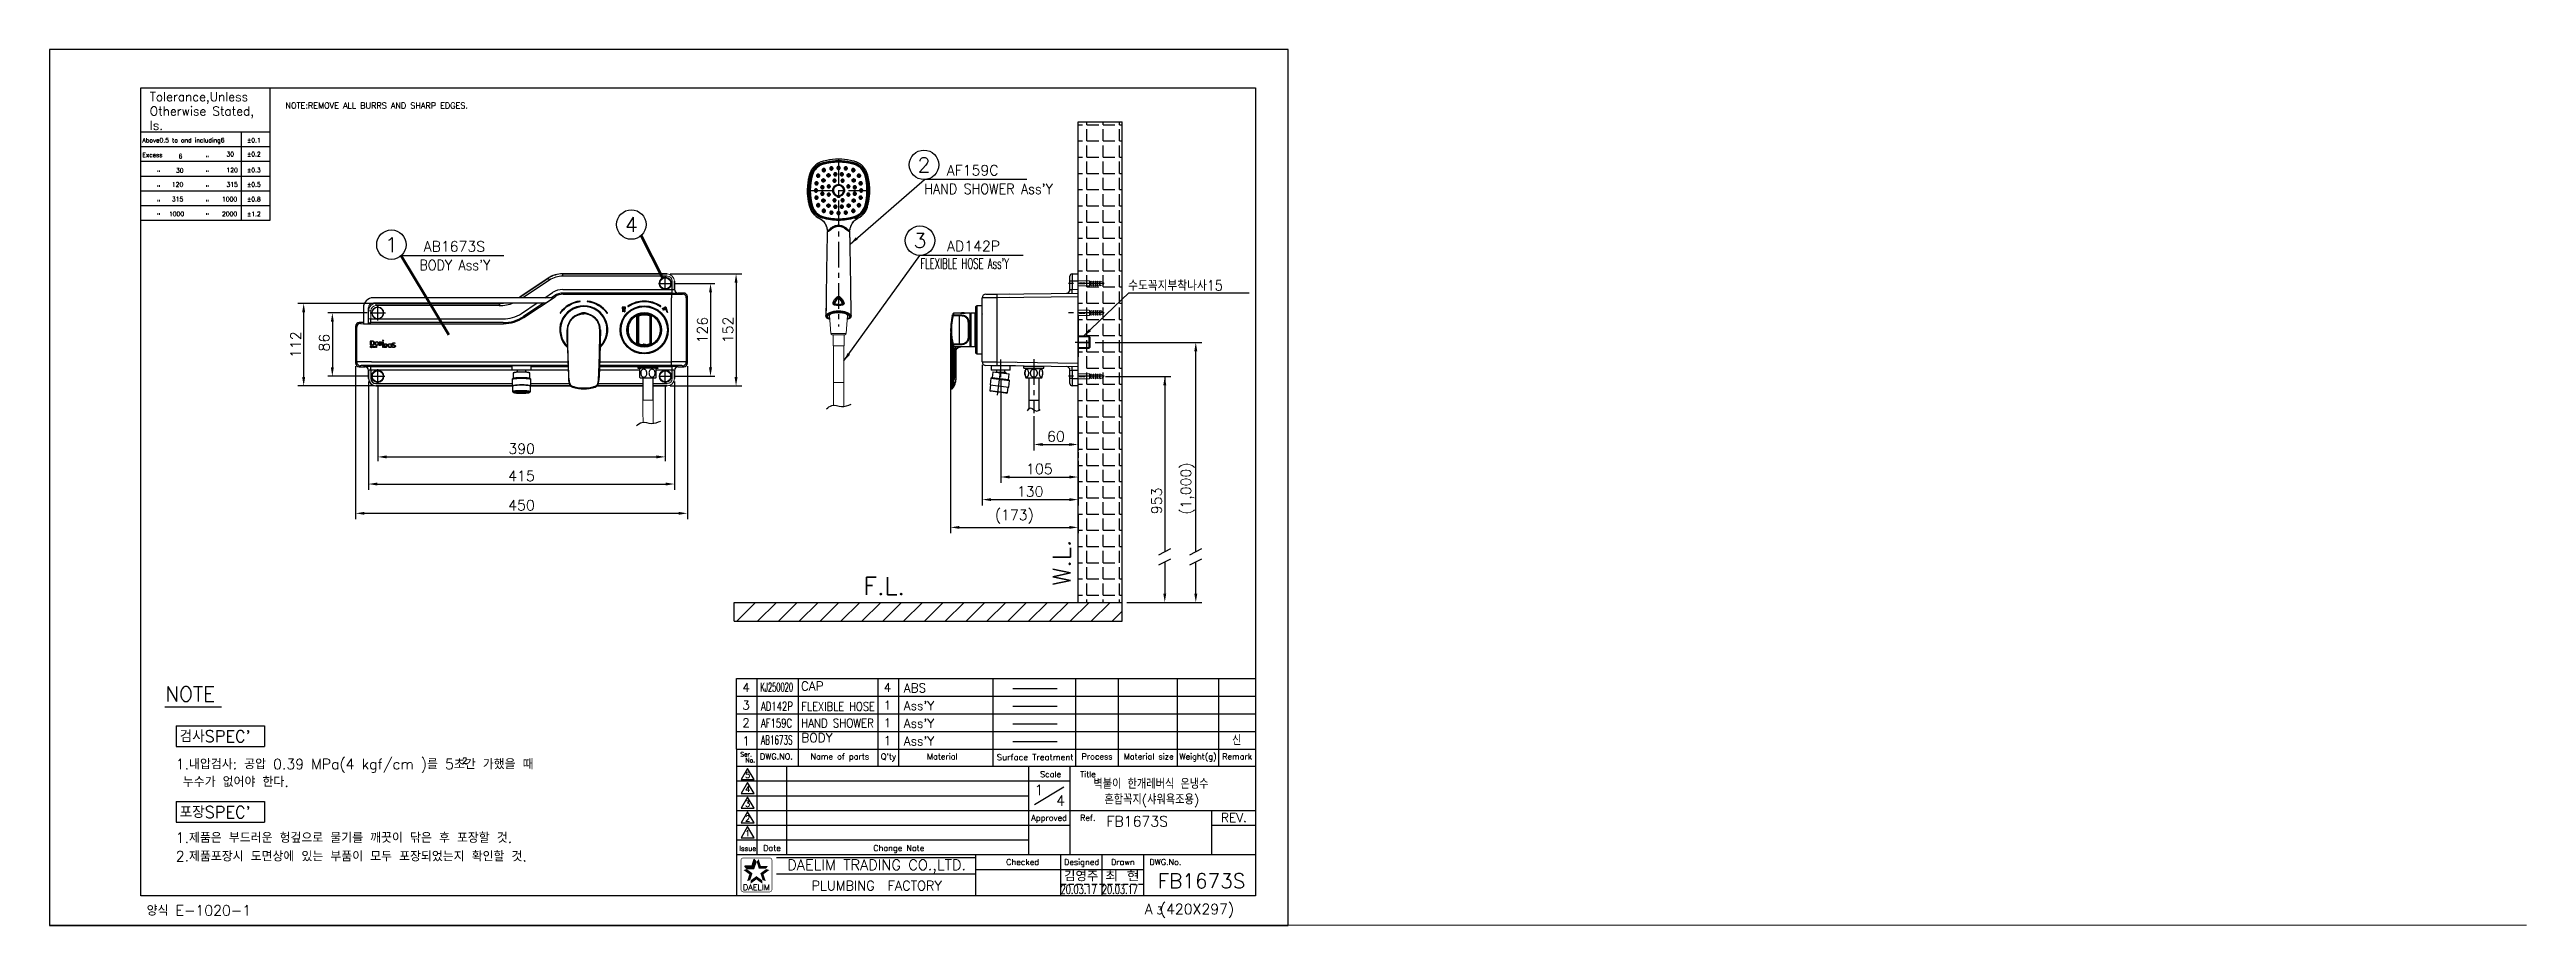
# Model space of a CAD drawing. Extents: x 14808 to 20058, y -13198 to -11680.
# Drawn here: x 18377 to 19217, y -12529 to -12232 of the extents above; entities that cross this region are included whole.
import ezdxf
from ezdxf.enums import TextEntityAlignment as Align

# ---------------------------------------------------------------- set-up
doc = ezdxf.new("R2010")
doc.units = 0
doc.header["$LTSCALE"] = 7
doc.header["$MEASUREMENT"] = 0
doc.linetypes.add('CENTER', pattern=[2, 1.25, -0.25, 0.25, -0.25])
doc.linetypes.add('HIDDEN', pattern=[0.375, 0.25, -0.125])
doc.layers.get('0').update_dxf_attribs({"color": 2, "linetype": 'CONTINUOUS'})
for name, color, linetype in [('00_COMPONENTS', 7, 'CONTINUOUS'), ('1', 1, 'CENTER'), ('CL', 1, 'CENTER'), ('D', 2, 'CONTINUOUS'), ('DWG', 7, 'CONTINUOUS'), ('HT', 3, 'CONTINUOUS'), ('TXT', 4, 'CONTINUOUS')]:
    doc.layers.add(name, color=color, linetype=linetype)
doc.styles.add('GHS', font='romans', dxfattribs={"bigfont": 'ghs'})
doc.styles.add('ROMANS', font='ROMANS.shx', dxfattribs={"height": 3.5})
doc.dimstyles.new('STANDARD$7', dxfattribs={"dimtxt": 3.5, "dimasz": 3, "dimexe": 1, "dimexo": 0.0625, "dimgap": 1, "dimtad": 1, "dimdec": 4, "dimzin": 0, "dimdsep": 46, "dimtxsty": 'GHS', "dimcen": 1, "dimclrt": 2, "dimadec": 0, "dimazin": 0, "dimtfac": 1, "dimtdec": 4, "dimtofl": 0, "dimtmove": 0, "dimatfit": 3, "dimfxl": 1, "dimtolj": 1, "dimtzin": 0, "dimarcsym": 0})

msp = doc.modelspace()

# ---------------------------------------------------------------- texts
at = {"linetype": 'Continuous', "style": 'ROMANS'}
for s, height, p in [('Tolerance,Unless', 3, (18411.5, -12249.02)), ('Otherwise Stated,', 3, (18411.5, -12253.88)), ('Above0.5 to and including6', 1.5, (18409, -12263.02)), ('Is.', 3, (18411.5, -12258.74)), ('%%P0.1', 1.5, (18444.5, -12263.02)), ('Excess ', 1.5, (18409, -12268.02)), ('30', 1.5, (18420.38, -12273.25)), ('6', 1.5, (18421.27, -12268.44)), ('"', 1.5, (18430.5, -12269.02)), ('30', 1.5, (18437.5, -12267.75)), ('120', 1.5, (18437.5, -12273.15)), ('%%p0.2', 1.5, (18444.5, -12267.75)), ('%%p0.3', 1.5, (18444.5, -12273.15)), ('"', 1.5, (18414, -12274.02)), ('"', 1.5, (18414, -12279.02)), ('120', 1.5, (18418.99, -12278.02)), ('"', 1.5, (18430.5, -12274.02)), ('"', 1.5, (18430.5, -12279.02)), ('315', 1.5, (18437.5, -12278.02)), ('%%p0.5', 1.5, (18444.5, -12278.02)), ('"', 1.5, (18414, -12284.02)), ('"', 1.5, (18414, -12288.52)), ('1000', 1.5, (18418, -12288.02)), ('315', 1.5, (18419, -12283.02)), ('"', 1.5, (18430.5, -12284.02)), ('"', 1.5, (18430.5, -12288.52)), ('2000', 1.5, (18436, -12288.02)), ('1000', 1.5, (18436, -12283.02)), ('%%P0.8', 1.5, (18444.5, -12283.02)), ('%%P1.2', 1.5, (18444.5, -12288.02))]:
    msp.add_text(s, height=height, dxfattribs=at).set_placement(p)
for s, height, style, p in [('NOTE:REMOVE ALL BURRS AND SHARP EDGES.', 2, 'ROMANS', (18457.5, -12251.52)), ('FB1673S', 3.5, 'GHS', (18735.95, -12494.97))]:
    msp.add_text(s, height=height, dxfattribs=dict(style=style)).set_placement(p)
at = {"color": 0, "style": 'GHS'}
msp.add_text('NOTE', height=5, dxfattribs=at).set_placement((18416.72, -12452.54))
at = {"ltscale": 0.5, "style": 'GHS'}
for s, width, p in [('KJ250020', 0.55, (18618.53, -12449.23)), ('AD142P', 0.7, (18618.79, -12455.68)), ('AB1673S', 0.6, (18618.78, -12467.14)), ('AF159C', 0.7, (18618.79, -12461.43))]:
    msp.add_text(s, height=3, dxfattribs=dict(at, width=width)).set_placement(p)
for s, p in [('CAP', (18632.31, -12448.86)), ('4', (18660.37, -12449.34)), ('ABS', (18667.19, -12449.48)), ('1', (18660.37, -12455.34)), ("Ass'Y", (18667.19, -12455.48)), ('1', (18660.37, -12461.34)), ('1', (18660.37, -12467.34)), ("Ass'Y", (18667.19, -12461.48)), ("Ass'Y", (18667.19, -12467.48))]:
    msp.add_text(s, height=3, dxfattribs=at).set_placement(p)
for s, width, p, p2 in [('FLEXIBLE HOSE', 0.723723, (18632.47, -12455.77), (18657.38, -12455.77)), ('HAND SHOWER', 0.752563, (18632.41, -12461.42), (18657.03, -12461.42))]:
    msp.add_text(s, height=3, dxfattribs=dict(at, width=width)).set_placement(p, p2, align=Align.FIT)
msp.add_text('BODY', height=3, dxfattribs=at).set_placement((18632.47, -12467.27), align=Align.BOTTOM_LEFT)
at = {"linetype": 'Continuous', "style": 'ROMANS'}
for s, p in [('5', (18614.25, -12478.52)), ('4', (18614.25, -12483.27)), ('3', (18614.25, -12488.27)), ('2', (18614.25, -12493.27)), ('1', (18614.25, -12498.27))]:
    msp.add_text(s, height=2, dxfattribs=at).set_placement(p, align=Align.CENTER)
at = {"color": 2, "style": 'GHS'}
for s, p in [('1', (18711.57, -12484.33)), ('4', (18718.9, -12487.94))]:
    msp.add_text(s, height=3.5, dxfattribs=at).set_placement(p)
at = {"color": 2, "linetype": 'Continuous', "style": 'ROMANS'}
for s, height, p in [('Scale', 2, (18717, -12478.27)), ('Approved', 2, (18716.5, -12493.02)), ('Issue', 1.7, (18614.25, -12503.27)), ('Date', 2, (18622.5, -12503.27)), ('Change Note', 2, (18665.5, -12503.27)), ('Checked', 2, (18707.5, -12508.02)), ('Designed', 2, (18727.5, -12508.02)), ('Drawn', 2, (18741.5, -12508.02)), ('DAELIM', 2, (18617.23, -12516.59))]:
    msp.add_text(s, height=height, dxfattribs=at).set_placement(p, align=Align.CENTER)
for s, p in [('Title', (18727, -12478.27)), ('Ref.', (18727, -12493.02)), ('DWG.No.', (18750.5, -12508.02))]:
    msp.add_text(s, height=2, dxfattribs=at).set_placement(p)
at = {"style": 'GHS'}
for s, width, p, p2 in [('김영주', 1.020762, (18721.54, -12513.5), (18733.18, -12513.5)), ('최 현', 1.152147, (18735.54, -12513.5), (18747.18, -12513.5))]:
    msp.add_text(s, height=3, dxfattribs=dict(at, width=width)).set_placement(p, p2, align=Align.FIT)
at = {"insert": (18763.48, -12380.41), "char_height": 3.5, "attachment_point": 5, "rotation": 90, "style": 'GHS'}
msp.add_mtext('(1,000)', dxfattribs=at)
at = {"layer": 'D', "ltscale": 0.5, "style": 'GHS'}
for s, height, p in [('AF159C', 3.5, (18681.79, -12274.22)), ('AB1673S', 3.5, (18504.36, -12300.03)), ('AD142P', 3.5, (18681.85, -12299.9)), ('F.L.', 6, (18653.48, -12416.41))]:
    msp.add_text(s, height=height, dxfattribs=at).set_placement(p)
for s, width, p in [("HAND SHOWER Ass'Y", 0.9, (18674.13, -12280.53)), ("BODY Ass'Y", 0.9, (18502.94, -12306.34)), ("FLEXIBLE HOSE Ass'Y", 0.6, (18672.83, -12305.83)), ('수도꼭지부착나사15', 0.9, (18743.31, -12313.26))]:
    msp.add_text(s, height=3.5, dxfattribs=dict(at, width=width)).set_placement(p)
msp.add_text('W.L.', height=6, rotation=90, dxfattribs=at).set_placement((18723.71, -12413.37))
at = {"layer": 'D', "style": 'GHS'}
for s, height, p in [('4', 3, (18612.41, -12449.32)), ('3', 3, (18612.41, -12455.32)), ('2', 3, (18612.41, -12461.32)), ('1', 3, (18612.41, -12467.48)), ('신', 3, (18778.52, -12467.35)), ('1.내압검사: 공압 0.39 MPa(4 kgf/cm )를 5초간 가했을 때', 3.5, (18420.31, -12475.55)), ('2', 2, (18517.46, -12473.64)), (' 누수가 없어야 한다. ', 3.5, (18420.31, -12481.54)), ('REV.', 3, (18774.81, -12493.45)), ('1.제품은 부드러운 헝겊으로 물기를 깨끗이 닦은 후 포장할 것.', 3.5, (18420.3, -12500.51)), ('2.제품포장시 도면상에 있는 부품이 모두 포장되었는지 확인할 것.', 3.5, (18420.3, -12506.81))]:
    msp.add_text(s, height=height, dxfattribs=at).set_placement(p)
at = {"layer": 'D', "linetype": 'Continuous', "style": 'ROMANS'}
for s, p in [('Ser.', (18611.75, -12471.24)), ('No.', (18613.5, -12473.24))]:
    msp.add_text(s, height=1.5, dxfattribs=at).set_placement(p)
for s, p in [('DWG.NO.', (18624, -12472.24)), ('Name of parts', (18645.5, -12472.24)), ("Q'ty", (18662, -12472.24)), ('Process', (18732.75, -12472.24)), ('Material size', (18750.25, -12472.24)), ('Weight(g)', (18767, -12472.24)), ('Remark', (18780.25, -12472.24))]:
    msp.add_text(s, height=2, dxfattribs=at).set_placement(p, align=Align.CENTER)
at = {"layer": 'D', "style": 'ROMANS'}
msp.add_text('Material', height=2, dxfattribs=at).set_placement((18680.25, -12472.24), align=Align.CENTER)
at = {"layer": 'D', "style": 'ROMANS', "width": 0.925424}
msp.add_text('Surface Treatment', height=2, dxfattribs=at).set_placement((18698.75, -12472.49), (18724.75, -12472.49), align=Align.FIT)
at = {"layer": 'D', "style": 'GHS', "width": 0.68}
for p in [(18720.38, -12517.8), (18734.38, -12517.8)]:
    msp.add_text('20.03.17', height=3, dxfattribs=at).set_placement(p)
at = {"layer": 'D', "char_height": 3.5, "attachment_point": 5, "rotation": 90, "style": 'GHS'}
for s, insert in [('\\A1;126', (18598.91, -12326.68)), ('\\A1;152', (18607.57, -12326.58)), ('\\A1;112', (18460.93, -12331.58)), ('\\A1;86', (18470.66, -12330.93)), ('\\A1;953', (18752.96, -12384.56))]:
    msp.add_mtext(s, dxfattribs=dict(at, insert=insert))
at = {"layer": 'D', "char_height": 3.5, "attachment_point": 5, "style": 'GHS'}
for s, insert in [('\\A1;60', (18718.81, -12362.69)), ('\\A1;390', (18537.62, -12366.9)), ('\\A1;105', (18713.19, -12373.72)), ('\\A1;415', (18537.56, -12376.09)), ('\\A1;130', (18710.06, -12381.38)), ('\\A1;450', (18537.56, -12386.03)), ('\\A1;(173)', (18704.7, -12389.88))]:
    msp.add_mtext(s, dxfattribs=dict(at, insert=insert))
at = {"layer": 'DWG', "ltscale": 0.5, "style": 'GHS'}
for s, p in [('2', (18674.05, -12270.63)), ('4', (18574.81, -12290.87)), ('1', (18493.44, -12297.7)), ('3', (18672.68, -12296.31))]:
    msp.add_text(s, height=5, dxfattribs=at).set_placement(p, align=Align.MIDDLE)
at = {"layer": 'DWG', "style": 'GHS'}
for s, height, p in [("검사SPEC'", 4, (18421.65, -12466.39)), ("포장SPEC'", 4, (18421.65, -12492.1)), ('양식 E-1020-1', 3.5, (18410.43, -12525.2)), ('A (420X297)', 3.5, (18748.94, -12524.73))]:
    msp.add_text(s, height=height, dxfattribs=at).set_placement(p)
at = {"layer": 'DWG', "color": 0, "linetype": 'Continuous', "style": 'ROMANS'}
msp.add_text('PLUMBING  FACTORY', height=3.2, dxfattribs=at).set_placement((18658, -12515.02), align=Align.MIDDLE)
at = {"layer": 'DWG', "style": 'GHS'}
msp.add_text('3', height=2.5, dxfattribs=at).set_placement((18753.99, -12524.73), align=Align.CENTER)
at = {"layer": 'TXT', "ltscale": 0.5, "style": 'GHS'}
for s, p in [('벽붙이 한개레버식 온냉수', (18731.5, -12482.15)), ('혼합꼭지(샤워욕조용)', (18735.22, -12487.43))]:
    msp.add_text(s, height=3, dxfattribs=at).set_placement(p)
at = {"layer": 'TXT', "linetype": 'Continuous', "style": 'ROMANS'}
msp.add_text('DAELIM TRADING CO.,LTD.', height=3.6, dxfattribs=at).set_placement((18658, -12508.52), align=Align.MIDDLE)
at = {"layer": 'TXT', "style": 'GHS'}
msp.add_text('FB1673S', height=5, dxfattribs=at).set_placement((18768.18, -12513.43), align=Align.MIDDLE)

# ---------------------------------------------------------------- blocks, each defined once
blk = doc.blocks.new('BORDER')
for p, q in [((1, 1), (0, 1)), ((0, 1), (0, 0)), ((1, 0), (1, 1)), ((0, 0), (1, 0))]:
    blk.add_line(p, q)

# ---------------------------------------------------------------- hatches: boundary and pattern name
at = {"layer": 'D'}
h = msp.add_hatch(color=256, dxfattribs=at)
h.dxf.hatch_style = 2
edge = h.paths.add_edge_path()
edge.add_spline(control_points=[(18550.7, -12320.95), (18550.68, -12320.95), (18550.66, -12320.95), (18550.65, -12320.94), (18550.61, -12320.91), (18550.6, -12320.85), (18550.63, -12320.81), (18552.22, -12318.6), (18554.67, -12317.14), (18557.36, -12316.79), (18557.41, -12316.78), (18557.45, -12316.82), (18557.46, -12316.87), (18557.47, -12316.91), (18557.43, -12316.96), (18557.38, -12316.96), (18554.74, -12317.31), (18552.33, -12318.75), (18550.77, -12320.92), (18550.75, -12320.94), (18550.73, -12320.95), (18550.7, -12320.95)], knot_values=[0, 0, 0, 0, 1, 1, 1, 2, 2, 2, 3, 3, 3, 4, 4, 4, 5, 5, 5, 6, 6, 6, 7, 7, 7, 7], degree=3, periodic=0)
h = msp.add_hatch(color=256, dxfattribs=at)
h.dxf.hatch_style = 2
edge = h.paths.add_edge_path()
edge.add_spline(control_points=[(18566.63, -12320.95), (18566.6, -12320.95), (18566.57, -12320.94), (18566.55, -12320.92), (18564.99, -12318.75), (18562.58, -12317.31), (18559.94, -12316.96), (18559.89, -12316.96), (18559.86, -12316.91), (18559.86, -12316.87), (18559.87, -12316.82), (18559.92, -12316.78), (18559.96, -12316.79), (18562.65, -12317.14), (18565.11, -12318.6), (18566.7, -12320.81), (18566.73, -12320.85), (18566.72, -12320.91), (18566.68, -12320.94), (18566.66, -12320.95), (18566.64, -12320.95), (18566.63, -12320.95)], knot_values=[0, 0, 0, 0, 1, 1, 1, 2, 2, 2, 3, 3, 3, 4, 4, 4, 5, 5, 5, 6, 6, 6, 7, 7, 7, 7], degree=3, periodic=0)
h = msp.add_hatch(color=256, dxfattribs=at)
h.dxf.hatch_style = 2
edge = h.paths.add_edge_path()
edge.add_spline(control_points=[(18572.84, -12319.4), (18572.84, -12319.43), (18572.82, -12319.45), (18572.79, -12319.45), (18572.79, -12319.45), (18571.79, -12319.45), (18571.79, -12319.45), (18571.76, -12319.45), (18571.74, -12319.43), (18571.74, -12319.4), (18571.74, -12319.4), (18571.74, -12318.9), (18571.74, -12318.9), (18571.74, -12318.87), (18571.76, -12318.85), (18571.79, -12318.85), (18571.79, -12318.85), (18572.79, -12318.85), (18572.79, -12318.85), (18572.82, -12318.85), (18572.84, -12318.87), (18572.84, -12318.9), (18572.84, -12318.9), (18572.84, -12319.4), (18572.84, -12319.4)], knot_values=[0, 0, 0, 0, 1, 1, 1, 2, 2, 2, 3, 3, 3, 4, 4, 4, 5, 5, 5, 6, 6, 6, 7, 7, 7, 8, 8, 8, 8], degree=3, periodic=0)
h = msp.add_hatch(color=256, dxfattribs=at)
h.dxf.hatch_style = 2
edge = h.paths.add_edge_path()
edge.add_spline(control_points=[(18571.9, -12320.43), (18571.88, -12320.43), (18571.86, -12320.41), (18571.86, -12320.39), (18571.86, -12320.39), (18571.86, -12319.66), (18571.86, -12319.66), (18571.86, -12319.64), (18571.88, -12319.63), (18571.9, -12319.63), (18571.91, -12319.63), (18571.93, -12319.64), (18571.93, -12319.66), (18571.93, -12319.66), (18571.93, -12320.39), (18571.93, -12320.39), (18571.93, -12320.41), (18571.91, -12320.43), (18571.9, -12320.43)], knot_values=[0, 0, 0, 0, 1, 1, 1, 2, 2, 2, 3, 3, 3, 4, 4, 4, 5, 5, 5, 6, 6, 6, 6], degree=3, periodic=0)
h = msp.add_hatch(color=256, dxfattribs=at)
h.dxf.hatch_style = 2
edge = h.paths.add_edge_path()
edge.add_spline(control_points=[(18572.16, -12320.43), (18572.14, -12320.43), (18572.12, -12320.41), (18572.12, -12320.39), (18572.12, -12320.39), (18572.12, -12319.66), (18572.12, -12319.66), (18572.12, -12319.64), (18572.14, -12319.63), (18572.16, -12319.63), (18572.18, -12319.63), (18572.19, -12319.64), (18572.19, -12319.66), (18572.19, -12319.66), (18572.19, -12320.39), (18572.19, -12320.39), (18572.19, -12320.41), (18572.18, -12320.43), (18572.16, -12320.43)], knot_values=[0, 0, 0, 0, 1, 1, 1, 2, 2, 2, 3, 3, 3, 4, 4, 4, 5, 5, 5, 6, 6, 6, 6], degree=3, periodic=0)
h = msp.add_hatch(color=256, dxfattribs=at)
h.dxf.hatch_style = 2
edge = h.paths.add_edge_path()
edge.add_spline(control_points=[(18572.42, -12320.43), (18572.4, -12320.43), (18572.39, -12320.41), (18572.39, -12320.39), (18572.39, -12320.39), (18572.39, -12319.66), (18572.39, -12319.66), (18572.39, -12319.64), (18572.4, -12319.63), (18572.42, -12319.63), (18572.44, -12319.63), (18572.46, -12319.64), (18572.46, -12319.66), (18572.46, -12319.66), (18572.46, -12320.39), (18572.46, -12320.39), (18572.46, -12320.41), (18572.44, -12320.43), (18572.42, -12320.43)], knot_values=[0, 0, 0, 0, 1, 1, 1, 2, 2, 2, 3, 3, 3, 4, 4, 4, 5, 5, 5, 6, 6, 6, 6], degree=3, periodic=0)
h = msp.add_hatch(color=256, dxfattribs=at)
h.dxf.hatch_style = 2
edge = h.paths.add_edge_path()
edge.add_spline(control_points=[(18572.69, -12320.43), (18572.67, -12320.43), (18572.65, -12320.41), (18572.65, -12320.39), (18572.65, -12320.39), (18572.65, -12319.66), (18572.65, -12319.66), (18572.65, -12319.64), (18572.67, -12319.63), (18572.69, -12319.63), (18572.71, -12319.63), (18572.72, -12319.64), (18572.72, -12319.66), (18572.72, -12319.66), (18572.72, -12320.39), (18572.72, -12320.39), (18572.72, -12320.41), (18572.71, -12320.43), (18572.69, -12320.43)], knot_values=[0, 0, 0, 0, 1, 1, 1, 2, 2, 2, 3, 3, 3, 4, 4, 4, 5, 5, 5, 6, 6, 6, 6], degree=3, periodic=0)
h = msp.add_hatch(color=256, dxfattribs=at)
h.dxf.hatch_style = 2
edge = h.paths.add_edge_path()
edge.add_spline(control_points=[(18584.71, -12318.65), (18584.69, -12318.65), (18584.67, -12318.64), (18584.66, -12318.63), (18581.35, -12316.41), (18577.07, -12316.41), (18573.75, -12318.63), (18573.71, -12318.66), (18573.66, -12318.65), (18573.63, -12318.61), (18573.6, -12318.57), (18573.61, -12318.51), (18573.65, -12318.48), (18575.29, -12317.39), (18577.2, -12316.81), (18579.17, -12316.8), (18579.19, -12316.8), (18579.2, -12316.8), (18579.21, -12316.8), (18581.2, -12316.8), (18583.12, -12317.38), (18584.76, -12318.48), (18584.8, -12318.51), (18584.81, -12318.57), (18584.78, -12318.61), (18584.76, -12318.63), (18584.74, -12318.65), (18584.71, -12318.65)], knot_values=[0, 0, 0, 0, 1, 1, 1, 2, 2, 2, 3, 3, 3, 4, 4, 4, 5, 5, 5, 6, 6, 6, 7, 7, 7, 8, 8, 8, 9, 9, 9, 9], degree=3, periodic=0)
h = msp.add_hatch(color=256, dxfattribs=at)
h.dxf.hatch_style = 2
edge = h.paths.add_edge_path()
edge.add_spline(control_points=[(18585.46, -12319.32), (18585.46, -12319.32), (18585.92, -12319.16), (18585.92, -12319.16), (18585.93, -12319.16), (18585.94, -12319.14), (18585.94, -12319.12), (18585.93, -12319.11), (18585.91, -12319.1), (18585.9, -12319.1), (18585.9, -12319.1), (18585.44, -12319.25), (18585.44, -12319.25), (18585.43, -12319.26), (18585.42, -12319.28), (18585.42, -12319.3), (18585.43, -12319.31), (18585.45, -12319.32), (18585.46, -12319.32)], knot_values=[0, 0, 0, 0, 1, 1, 1, 2, 2, 2, 3, 3, 3, 4, 4, 4, 5, 5, 5, 6, 6, 6, 6], degree=3, periodic=0)
h = msp.add_hatch(color=256, dxfattribs=at)
h.dxf.hatch_style = 2
edge = h.paths.add_edge_path()
edge.add_spline(control_points=[(18585.53, -12319.5), (18585.53, -12319.5), (18585.98, -12319.35), (18585.98, -12319.35), (18586, -12319.34), (18586.01, -12319.33), (18586, -12319.31), (18585.99, -12319.29), (18585.98, -12319.28), (18585.96, -12319.29), (18585.96, -12319.29), (18585.51, -12319.44), (18585.51, -12319.44), (18585.49, -12319.45), (18585.48, -12319.46), (18585.48, -12319.48), (18585.49, -12319.5), (18585.51, -12319.51), (18585.53, -12319.5)], knot_values=[0, 0, 0, 0, 1, 1, 1, 2, 2, 2, 3, 3, 3, 4, 4, 4, 5, 5, 5, 6, 6, 6, 6], degree=3, periodic=0)
h = msp.add_hatch(color=256, dxfattribs=at)
h.dxf.hatch_style = 2
edge = h.paths.add_edge_path()
edge.add_spline(control_points=[(18585.59, -12319.69), (18585.59, -12319.69), (18586.04, -12319.54), (18586.04, -12319.54), (18586.06, -12319.53), (18586.07, -12319.51), (18586.06, -12319.49), (18586.06, -12319.48), (18586.04, -12319.47), (18586.02, -12319.47), (18586.02, -12319.47), (18585.57, -12319.63), (18585.57, -12319.63), (18585.55, -12319.63), (18585.54, -12319.65), (18585.55, -12319.67), (18585.55, -12319.68), (18585.57, -12319.69), (18585.59, -12319.69)], knot_values=[0, 0, 0, 0, 1, 1, 1, 2, 2, 2, 3, 3, 3, 4, 4, 4, 5, 5, 5, 6, 6, 6, 6], degree=3, periodic=0)
h = msp.add_hatch(color=256, dxfattribs=at)
h.dxf.hatch_style = 2
edge = h.paths.add_edge_path()
edge.add_spline(control_points=[(18585.65, -12319.87), (18585.65, -12319.87), (18586.1, -12319.72), (18586.1, -12319.72), (18586.12, -12319.72), (18586.13, -12319.7), (18586.12, -12319.68), (18586.12, -12319.66), (18586.1, -12319.65), (18586.08, -12319.66), (18586.08, -12319.66), (18585.63, -12319.81), (18585.63, -12319.81), (18585.61, -12319.82), (18585.6, -12319.83), (18585.61, -12319.85), (18585.61, -12319.87), (18585.63, -12319.88), (18585.65, -12319.87)], knot_values=[0, 0, 0, 0, 1, 1, 1, 2, 2, 2, 3, 3, 3, 4, 4, 4, 5, 5, 5, 6, 6, 6, 6], degree=3, periodic=0)
h = msp.add_hatch(color=256, dxfattribs=at)
h.dxf.hatch_style = 2
edge = h.paths.add_edge_path()
edge.add_spline(control_points=[(18586.29, -12319.75), (18586.3, -12319.76), (18586.32, -12319.77), (18586.33, -12319.76), (18586.33, -12319.76), (18586.72, -12319.63), (18586.72, -12319.63), (18586.74, -12319.63), (18586.75, -12319.61), (18586.75, -12319.6), (18586.75, -12319.6), (18586.48, -12318.82), (18586.48, -12318.82), (18586.48, -12318.8), (18586.46, -12318.8), (18586.44, -12318.8), (18586.44, -12318.8), (18586.06, -12318.93), (18586.06, -12318.93), (18586.04, -12318.94), (18586.03, -12318.95), (18586.03, -12318.97), (18586.03, -12318.97), (18586.29, -12319.75), (18586.29, -12319.75)], knot_values=[0, 0, 0, 0, 1, 1, 1, 2, 2, 2, 3, 3, 3, 4, 4, 4, 5, 5, 5, 6, 6, 6, 7, 7, 7, 8, 8, 8, 8], degree=3, periodic=0)
h = msp.add_hatch(color=256, dxfattribs=at)
h.dxf.hatch_style = 2
edge = h.paths.add_edge_path()
edge.add_spline(control_points=[(18586.94, -12320.71), (18586.95, -12320.73), (18586.97, -12320.74), (18586.99, -12320.73), (18586.99, -12320.73), (18587.07, -12320.7), (18587.07, -12320.7), (18587.09, -12320.69), (18587.1, -12320.68), (18587.1, -12320.66), (18587.1, -12320.66), (18586.74, -12319.58), (18586.74, -12319.58), (18586.73, -12319.56), (18586.71, -12319.55), (18586.69, -12319.56), (18586.69, -12319.56), (18586.61, -12319.59), (18586.61, -12319.59), (18586.59, -12319.6), (18586.58, -12319.61), (18586.58, -12319.63), (18586.58, -12319.63), (18586.94, -12320.71), (18586.94, -12320.71)], knot_values=[0, 0, 0, 0, 1, 1, 1, 2, 2, 2, 3, 3, 3, 4, 4, 4, 5, 5, 5, 6, 6, 6, 7, 7, 7, 8, 8, 8, 8], degree=3, periodic=0)
at = {"layer": 'HT', "ltscale": 0.5}
h = msp.add_hatch(dxfattribs=at)
h.set_pattern_fill('ANSI31', color=256, scale=40, style=0)
h.set_pattern_definition([(45, (18701.151, -11677.182), (-3.535534, 3.535534), [])])
h.paths.add_polyline_path([(18741.31, -12425.4), (18741.31, -12419), (18609.64, -12419), (18609.64, -12425.4)])

# ---------------------------------------------------------------- linework, layer by layer
for p, q in [((18452.25, -12259.52), (18408.5, -12259.52)), ((18442.5, -12259.52), (18442.5, -12289.52)), ((18452.25, -12264.52), (18408.5, -12264.52)), ((18452.25, -12269.52), (18408.5, -12269.52)), ((18452.25, -12274.52), (18408.5, -12274.52)), ((18452.25, -12279.52), (18408.5, -12279.52)), ((18452.25, -12284.52), (18408.5, -12284.52)), ((18726.31, -12321.91), (18726.31, -12335.71)), ((18732.11, -12330.81), (18768.23, -12330.81)), ((18766.23, -12401.82), (18766.23, -12333.81)), ((18766.23, -12416), (18766.23, -12405.22)), ((18766.23, -12412.82), (18766.23, -12405.22)), ((18742.81, -12419), (18768.23, -12419)), ((18617.5, -12474.49), (18617.5, -12444.74)), ((18631.5, -12474.49), (18631.5, -12444.74)), ((18658.5, -12474.49), (18658.5, -12444.74)), ((18665.5, -12474.49), (18665.5, -12444.74)), ((18697.5, -12474.49), (18697.5, -12444.74)), ((18725.5, -12474.49), (18725.5, -12444.74)), ((18740, -12474.49), (18740, -12444.74)), ((18760, -12474.49), (18760, -12444.74)), ((18774, -12474.49), (18774, -12444.74)), ((18610.5, -12474.52), (18786.5, -12474.52))]:
    msp.add_line(p, q)
at = {"color": 7, "linetype": 'Continuous', "lineweight": 15}
for p, q in [((18586.12, -12308.58), (18586.12, -12308.83)), ((18586.13, -12308.59), (18586.12, -12308.58)), ((18586.13, -12308.59), (18586.13, -12308.84)), ((18586.13, -12308.83), (18586.13, -12308.84)), ((18586.25, -12308.45), (18586.26, -12308.46)), ((18586.37, -12308.45), (18586.25, -12308.45)), ((18586.36, -12308.46), (18586.26, -12308.46)), ((18586.36, -12308.46), (18586.37, -12308.45)), ((18586.5, -12308.58), (18586.49, -12308.59)), ((18586.49, -12308.84), (18586.49, -12308.59)), ((18586.49, -12308.84), (18586.49, -12308.83)), ((18586.5, -12308.83), (18586.5, -12308.58)), ((18586.91, -12307.61), (18586.93, -12307.58)), ((18589.43, -12310.08), (18589.41, -12310.11)), ((18726.31, -12307.58), (18726.31, -12310.08)), ((18730.06, -12309.95), (18726.31, -12309.95)), ((18726.31, -12312.83), (18726.31, -12310.08)), ((18726.31, -12311.7), (18730.06, -12311.7)), ((18726.31, -12312.83), (18726.31, -12314.08)), ((18726.31, -12314.08), (18726.31, -12315.33)), ((18726.74, -12310.88), (18726.74, -12310.78)), ((18726.89, -12310.78), (18726.81, -12310.78)), ((18726.81, -12310.88), (18726.81, -12310.78)), ((18726.81, -12310.88), (18726.89, -12310.88)), ((18726.89, -12310.7), (18726.89, -12310.64)), ((18726.89, -12310.64), (18727.47, -12310.64)), ((18726.89, -12310.78), (18726.89, -12310.88)), ((18726.89, -12311.01), (18726.89, -12310.95)), ((18727.47, -12311.01), (18726.89, -12311.01)), ((18727.47, -12310.7), (18727.47, -12310.64)), ((18727.47, -12311.01), (18727.47, -12310.95)), ((18727.74, -12310.88), (18727.74, -12310.78)), ((18727.89, -12310.78), (18727.81, -12310.78)), ((18727.81, -12310.88), (18727.81, -12310.78)), ((18727.81, -12310.88), (18727.89, -12310.88)), ((18727.89, -12310.7), (18727.89, -12310.64)), ((18727.89, -12310.64), (18728.47, -12310.64)), ((18727.89, -12310.78), (18727.89, -12310.88)), ((18727.89, -12311.01), (18727.89, -12310.95)), ((18728.47, -12311.01), (18727.89, -12311.01)), ((18728.47, -12310.7), (18728.47, -12310.64)), ((18728.47, -12311.01), (18728.47, -12310.95)), ((18730.06, -12309.95), (18730.06, -12310)), ((18730.06, -12310), (18730.15, -12310)), ((18730.15, -12311.66), (18730.06, -12311.66)), ((18730.06, -12311.66), (18730.06, -12311.7)), ((18730.15, -12311.66), (18730.15, -12310)), ((18730.21, -12310.02), (18730.21, -12311.64)), ((18730.21, -12310.02), (18730.56, -12310.45)), ((18730.55, -12311.29), (18730.58, -12311.18)), ((18730.56, -12311.2), (18730.56, -12310.45)), ((18730.69, -12310.37), (18730.66, -12310.46)), ((18730.69, -12311.55), (18730.69, -12310.11)), ((18730.79, -12310.04), (18730.79, -12311.62)), ((18730.79, -12310.04), (18731.33, -12310.27)), ((18731.33, -12311.38), (18730.79, -12311.62)), ((18731.33, -12311.38), (18731.33, -12310.27)), ((18731.44, -12311.55), (18731.44, -12310.11)), ((18731.54, -12310.04), (18731.54, -12311.62)), ((18731.54, -12310.04), (18732.08, -12310.27)), ((18732.08, -12311.38), (18731.54, -12311.62)), ((18732.08, -12311.38), (18732.08, -12310.27)), ((18732.19, -12311.55), (18732.19, -12310.11)), ((18732.29, -12310.04), (18732.29, -12311.62)), ((18732.29, -12310.04), (18732.83, -12310.27)), ((18732.83, -12311.38), (18732.29, -12311.62)), ((18732.83, -12311.38), (18732.83, -12310.27)), ((18732.94, -12311.55), (18732.94, -12310.11)), ((18733.04, -12310.04), (18733.04, -12311.62)), ((18733.04, -12310.04), (18733.58, -12310.27)), ((18733.58, -12311.38), (18733.04, -12311.62)), ((18733.58, -12311.38), (18733.58, -12310.27)), ((18733.69, -12311.55), (18733.69, -12310.11)), ((18733.79, -12310.04), (18733.79, -12311.62)), ((18734.89, -12311.12), (18734.89, -12310.54)), ((18734.94, -12310.64), (18734.94, -12311.01)), ((18485.71, -12320.11), (18485.68, -12320.08)), ((18485.68, -12320.08), (18485.68, -12322.83)), ((18485.71, -12320.11), (18486.46, -12320.11)), ((18485.71, -12322.86), (18485.71, -12320.11)), ((18486.46, -12320.11), (18486.46, -12322.88)), ((18488.18, -12317.58), (18488.21, -12317.61)), ((18488.21, -12317.61), (18488.21, -12318.36)), ((18488.63, -12318.59), (18488.62, -12318.58)), ((18488.62, -12318.58), (18488.62, -12318.83)), ((18488.63, -12318.59), (18488.63, -12318.84)), ((18488.63, -12318.84), (18488.63, -12318.83)), ((18488.75, -12318.45), (18488.76, -12318.46)), ((18488.87, -12318.45), (18488.75, -12318.45)), ((18488.86, -12318.46), (18488.76, -12318.46)), ((18488.86, -12318.46), (18488.87, -12318.45)), ((18489, -12318.58), (18488.99, -12318.59)), ((18488.99, -12318.84), (18488.99, -12318.59)), ((18488.99, -12318.83), (18488.99, -12318.84)), ((18489, -12318.83), (18489, -12318.58)), ((18642.03, -12321.73), (18642.45, -12327.75)), ((18647.71, -12327.75), (18648.13, -12321.73)), ((18726.31, -12337.83), (18726.31, -12315.33)), ((18730.06, -12319.95), (18726.31, -12319.95)), ((18726.31, -12321.7), (18730.06, -12321.7)), ((18726.74, -12320.88), (18726.74, -12320.78)), ((18726.89, -12320.78), (18726.81, -12320.78)), ((18726.81, -12320.88), (18726.81, -12320.78)), ((18726.81, -12320.88), (18726.89, -12320.88)), ((18726.89, -12320.7), (18726.89, -12320.64)), ((18726.89, -12320.64), (18727.47, -12320.64)), ((18726.89, -12320.78), (18726.89, -12320.88)), ((18726.89, -12321.01), (18726.89, -12320.95)), ((18727.47, -12321.01), (18726.89, -12321.01)), ((18727.47, -12320.7), (18727.47, -12320.64)), ((18727.47, -12321.01), (18727.47, -12320.95)), ((18727.74, -12320.88), (18727.74, -12320.78)), ((18727.89, -12320.78), (18727.81, -12320.78)), ((18727.81, -12320.88), (18727.81, -12320.78)), ((18727.81, -12320.88), (18727.89, -12320.88)), ((18727.89, -12320.7), (18727.89, -12320.64)), ((18727.89, -12320.64), (18728.47, -12320.64)), ((18727.89, -12320.78), (18727.89, -12320.88)), ((18727.89, -12321.01), (18727.89, -12320.95)), ((18728.47, -12321.01), (18727.89, -12321.01)), ((18728.47, -12320.7), (18728.47, -12320.64)), ((18728.47, -12321.01), (18728.47, -12320.95)), ((18730.06, -12319.95), (18730.06, -12320)), ((18730.06, -12320), (18730.15, -12320)), ((18730.15, -12321.66), (18730.06, -12321.66)), ((18730.06, -12321.66), (18730.06, -12321.7)), ((18730.15, -12321.66), (18730.15, -12320)), ((18730.21, -12320.02), (18730.21, -12321.64)), ((18730.21, -12320.02), (18730.56, -12320.45)), ((18730.56, -12321.2), (18730.56, -12320.45)), ((18730.69, -12320.37), (18730.66, -12320.46)), ((18730.69, -12321.55), (18730.69, -12320.11)), ((18730.79, -12320.04), (18730.79, -12321.62)), ((18730.79, -12320.04), (18731.33, -12320.27)), ((18731.33, -12321.38), (18730.79, -12321.62)), ((18731.33, -12321.38), (18731.33, -12320.27)), ((18731.44, -12321.55), (18731.44, -12320.11)), ((18731.54, -12320.04), (18731.54, -12321.62)), ((18731.54, -12320.04), (18732.08, -12320.27)), ((18732.08, -12321.38), (18731.54, -12321.62)), ((18732.08, -12321.38), (18732.08, -12320.27)), ((18732.19, -12321.55), (18732.19, -12320.11)), ((18732.29, -12320.04), (18732.29, -12321.62)), ((18732.29, -12320.04), (18732.83, -12320.27)), ((18732.83, -12321.38), (18732.29, -12321.62)), ((18732.83, -12321.38), (18732.83, -12320.27)), ((18732.94, -12321.55), (18732.94, -12320.11)), ((18733.04, -12320.04), (18733.04, -12321.62)), ((18733.04, -12320.04), (18733.58, -12320.27)), ((18733.58, -12321.38), (18733.04, -12321.62)), ((18733.58, -12321.38), (18733.58, -12320.27)), ((18733.69, -12321.55), (18733.69, -12320.11)), ((18733.79, -12320.04), (18733.79, -12321.62)), ((18734.89, -12321.12), (18734.89, -12320.54)), ((18734.94, -12320.64), (18734.94, -12321.01)), ((18485.68, -12322.83), (18485.71, -12322.86)), ((18645.08, -12328.22), (18642.95, -12328.22)), ((18643.21, -12328.22), (18643.21, -12331.97)), ((18647.21, -12328.22), (18645.08, -12328.22)), ((18646.96, -12331.97), (18646.96, -12328.22)), ((18726.44, -12330.81), (18726.33, -12330.81)), ((18646.96, -12331.97), (18643.21, -12331.97)), ((18643.33, -12331.97), (18643.33, -12344.47)), ((18646.83, -12344.47), (18646.83, -12331.97)), ((18726.31, -12337.83), (18726.31, -12339.08)), ((18726.31, -12339.08), (18726.31, -12340.33)), ((18488.62, -12344.58), (18488.62, -12344.33)), ((18488.62, -12344.58), (18488.63, -12344.57)), ((18488.63, -12344.32), (18488.63, -12344.33)), ((18488.63, -12344.57), (18488.63, -12344.32)), ((18488.76, -12344.7), (18488.75, -12344.7)), ((18488.87, -12344.7), (18488.75, -12344.7)), ((18488.86, -12344.7), (18488.76, -12344.7)), ((18488.87, -12344.7), (18488.86, -12344.7)), ((18488.99, -12344.33), (18488.99, -12344.32)), ((18488.99, -12344.32), (18488.99, -12344.57)), ((18488.99, -12344.57), (18489, -12344.58)), ((18489, -12344.33), (18489, -12344.58)), ((18586.12, -12344.58), (18586.12, -12344.33)), ((18586.12, -12344.58), (18586.13, -12344.57)), ((18586.13, -12344.33), (18586.13, -12344.32)), ((18586.13, -12344.57), (18586.13, -12344.32)), ((18586.26, -12344.7), (18586.25, -12344.7)), ((18586.37, -12344.7), (18586.25, -12344.7)), ((18586.36, -12344.7), (18586.26, -12344.7)), ((18586.37, -12344.7), (18586.36, -12344.7)), ((18586.49, -12344.32), (18586.49, -12344.33)), ((18586.49, -12344.32), (18586.49, -12344.57)), ((18586.49, -12344.57), (18586.5, -12344.58)), ((18586.5, -12344.33), (18586.5, -12344.58)), ((18586.93, -12345.58), (18586.91, -12345.55)), ((18589.41, -12343.05), (18589.43, -12343.08)), ((18726.31, -12343.08), (18726.31, -12340.33)), ((18730.06, -12341.45), (18726.31, -12341.45)), ((18726.31, -12343.08), (18726.31, -12345.58)), ((18726.31, -12343.2), (18730.06, -12343.2)), ((18726.74, -12342.38), (18726.74, -12342.28)), ((18726.89, -12342.28), (18726.81, -12342.28)), ((18726.81, -12342.38), (18726.81, -12342.28)), ((18726.81, -12342.38), (18726.89, -12342.38)), ((18726.89, -12342.2), (18726.89, -12342.14)), ((18726.89, -12342.14), (18727.47, -12342.14)), ((18726.89, -12342.28), (18726.89, -12342.38)), ((18726.89, -12342.51), (18726.89, -12342.45)), ((18727.47, -12342.51), (18726.89, -12342.51)), ((18727.47, -12342.2), (18727.47, -12342.14)), ((18727.47, -12342.51), (18727.47, -12342.45)), ((18727.74, -12342.38), (18727.74, -12342.28)), ((18727.89, -12342.28), (18727.81, -12342.28)), ((18727.81, -12342.38), (18727.81, -12342.28)), ((18727.81, -12342.38), (18727.89, -12342.38)), ((18727.89, -12342.2), (18727.89, -12342.14)), ((18727.89, -12342.14), (18728.47, -12342.14)), ((18727.89, -12342.28), (18727.89, -12342.38)), ((18727.89, -12342.51), (18727.89, -12342.45)), ((18728.47, -12342.51), (18727.89, -12342.51)), ((18728.47, -12342.2), (18728.47, -12342.14)), ((18728.47, -12342.51), (18728.47, -12342.45)), ((18730.06, -12341.45), (18730.06, -12341.5)), ((18730.06, -12341.5), (18730.15, -12341.5)), ((18730.15, -12343.16), (18730.06, -12343.16)), ((18730.06, -12343.16), (18730.06, -12343.2)), ((18730.15, -12343.16), (18730.15, -12341.5)), ((18730.21, -12341.52), (18730.21, -12343.14)), ((18730.21, -12341.52), (18730.56, -12341.95)), ((18730.56, -12342.7), (18730.56, -12341.95)), ((18730.69, -12341.87), (18730.66, -12341.96)), ((18730.69, -12343.05), (18730.69, -12341.61)), ((18730.79, -12341.54), (18730.79, -12343.12)), ((18730.79, -12341.54), (18731.33, -12341.77)), ((18731.33, -12342.88), (18730.79, -12343.12)), ((18731.33, -12342.88), (18731.33, -12341.77)), ((18731.44, -12343.05), (18731.44, -12341.61)), ((18731.54, -12341.54), (18731.54, -12343.12)), ((18731.54, -12341.54), (18732.08, -12341.77)), ((18732.08, -12342.88), (18731.54, -12343.12)), ((18732.08, -12342.88), (18732.08, -12341.77)), ((18732.19, -12343.05), (18732.19, -12341.61)), ((18732.29, -12341.54), (18732.29, -12343.12)), ((18732.29, -12341.54), (18732.83, -12341.77)), ((18732.83, -12342.88), (18732.29, -12343.12)), ((18732.83, -12342.88), (18732.83, -12341.77)), ((18732.94, -12343.05), (18732.94, -12341.61)), ((18733.04, -12341.54), (18733.04, -12343.12)), ((18733.04, -12341.54), (18733.58, -12341.77)), ((18733.58, -12342.88), (18733.04, -12343.12)), ((18733.58, -12342.88), (18733.58, -12341.77)), ((18733.69, -12343.05), (18733.69, -12341.61)), ((18733.79, -12341.54), (18733.79, -12343.12)), ((18734.89, -12342.62), (18734.89, -12342.04)), ((18734.94, -12342.14), (18734.94, -12342.51))]:
    msp.add_line(p, q, dxfattribs=at)
at = {"color": 8, "linetype": 'Continuous', "lineweight": 15}
for p, q in [((18642.45, -12327.75), (18645.08, -12327.75)), ((18645.08, -12327.75), (18647.71, -12327.75)), ((18646.83, -12344.47), (18643.33, -12344.47)), ((18578.68, -12350.38), (18582.18, -12350.38))]:
    msp.add_line(p, q, dxfattribs=at)
at = {"color": 0}
msp.add_line((18435.81, -12454.55), (18416.65, -12454.55), dxfattribs=at)
at = {"color": 2}
for p, q in [((18610.5, -12479.52), (18709.5, -12479.52)), ((18617.5, -12504.52), (18617.5, -12474.52)), ((18627.5, -12504.52), (18627.5, -12474.52)), ((18711.5, -12487.52), (18721.5, -12481.52)), ((18610.5, -12484.52), (18709.5, -12484.52)), ((18610.5, -12489.52), (18786.5, -12489.52)), ((18610.5, -12494.52), (18709.5, -12494.52)), ((18610.5, -12499.52), (18709.5, -12499.52)), ((18615.74, -12508.34), (18616.49, -12506.03)), ((18616.4, -12509.26), (18617.15, -12506.95)), ((18617.15, -12506.95), (18616.49, -12506.03)), ((18720.5, -12518.52), (18720.5, -12504.52)), ((18734.5, -12518.52), (18734.5, -12504.52)), ((18613.31, -12508.34), (18615.74, -12508.34)), ((18613.98, -12509.26), (18613.31, -12508.34)), ((18613.98, -12509.26), (18616.4, -12509.26)), ((18691.5, -12509.52), (18748.5, -12509.52))]:
    msp.add_line(p, q, dxfattribs=at)
at = {"color": 2, "linetype": 'Continuous'}
for p, q in [((18624, -12505.52), (18691.5, -12505.52)), ((18624, -12511.02), (18691.5, -12511.02))]:
    msp.add_line(p, q, dxfattribs=at)
at = {"color": 2, "linetype": 'HIDDEN'}
msp.add_line((18720.5, -12514.52), (18748.5, -12514.52), dxfattribs=at)
at = {"color": 2, "linetype": 'Continuous', "lineweight": 15}
msp.add_line((18377.5, -12528.43), (19217.5, -12528.43), dxfattribs=at)
for points in [[(18486.34, -12332.52), (18486.34, -12332.12), (18486.47, -12332.12), (18486.56, -12332.13), (18486.62, -12332.17), (18486.66, -12332.24), (18486.67, -12332.32), (18486.66, -12332.4), (18486.63, -12332.46), (18486.57, -12332.51), (18486.48, -12332.52), (18486.34, -12332.52)], [(18486.42, -12332.45), (18486.48, -12332.45), (18486.53, -12332.45), (18486.56, -12332.42), (18486.58, -12332.38), (18486.59, -12332.32), (18486.58, -12332.26), (18486.56, -12332.22), (18486.53, -12332.2), (18486.47, -12332.19), (18486.42, -12332.19), (18486.42, -12332.45)], [(18486.87, -12332.12), (18486.82, -12332.12), (18486.68, -12332.52), (18486.77, -12332.52), (18486.8, -12332.44), (18486.94, -12332.44), (18486.97, -12332.52), (18487.06, -12332.52), (18486.91, -12332.12), (18486.87, -12332.12)], [(18486.87, -12332.37), (18486.82, -12332.37), (18486.87, -12332.22), (18486.92, -12332.37), (18486.87, -12332.37)], [(18487.41, -12332.52), (18487.11, -12332.52), (18487.11, -12332.12), (18487.4, -12332.12), (18487.4, -12332.19), (18487.19, -12332.19), (18487.19, -12332.28), (18487.38, -12332.28), (18487.38, -12332.35), (18487.19, -12332.35), (18487.19, -12332.45), (18487.41, -12332.45), (18487.41, -12332.52)], [(18487.47, -12332.12), (18487.56, -12332.12), (18487.56, -12332.45), (18487.75, -12332.45), (18487.75, -12332.52), (18487.47, -12332.52), (18487.47, -12332.12)], [(18487.89, -12332.12), (18487.89, -12332.52), (18487.8, -12332.52), (18487.8, -12332.12), (18487.89, -12332.12)], [(18488.35, -12332.12), (18488.35, -12332.52), (18488.27, -12332.52), (18488.27, -12332.18), (18488.2, -12332.52), (18488.11, -12332.52), (18488.04, -12332.18), (18488.04, -12332.52), (18487.96, -12332.52), (18487.96, -12332.12), (18488.08, -12332.12), (18488.15, -12332.43), (18488.23, -12332.12), (18488.35, -12332.12)]]:
    msp.add_lwpolyline(points)
at = {"linetype": 'Continuous'}
for points in [[(18614.25, -12475.27), (18612.08, -12479.02), (18616.42, -12479.02)], [(18616.42, -12483.77), (18614.25, -12480.02), (18612.08, -12483.77)], [(18616.42, -12488.77), (18614.25, -12485.02), (18612.08, -12488.77)], [(18616.42, -12493.77), (18614.25, -12490.02), (18612.08, -12493.77)], [(18616.42, -12498.77), (18614.25, -12495.02), (18612.08, -12498.77)]]:
    msp.add_lwpolyline(points, close=True, dxfattribs=at)
at = {"color": 2, "linetype": 'Continuous', "const_width": 0.2}
for points in [[(18611.98, -12506.39, -0.414214), (18612.73, -12505.64)], [(18611.98, -12516.39), (18611.98, -12506.39, -1)], [(18612.73, -12505.64), (18621.73, -12505.64, -0.414214), (18622.48, -12506.39, 0.043396)], [(18622.48, -12506.39), (18622.48, -12516.39, -0.414214), (18621.73, -12517.14)], [(18621.73, -12517.14), (18612.98, -12517.14, -0.414214), (18611.98, -12516.39, 0.672398)]]:
    msp.add_lwpolyline(points, format="xyb", dxfattribs=at)
at = {"color": 7, "linetype": 'Continuous', "lineweight": 15}
for radius in [2, 2, 2, 1.88]:
    msp.add_circle((18488.81, -12320.83), radius, dxfattribs=at)
for centre, radius, start, end in [((18726.76, -12310.42), 0.36, 267.02026, 279.00531), ((18726.76, -12311.23), 0.36, 80.99469, 92.97974), ((18726.89, -12310.78), 0.075, 90, 180), ((18726.89, -12310.88), 0.075, 180, 270), ((18726.53, -12310.76), 0.358, 357.00745, 9.04461), ((18726.53, -12310.9), 0.358, 350.95539, 2.99255), ((18727.62, -12310.17), 0.608, 263.46438, 270.26909), ((18727.62, -12311.48), 0.608, 89.73091, 96.53562), ((18727.76, -12310.42), 0.36, 267.02026, 279.00531), ((18727.76, -12311.23), 0.36, 80.99469, 92.97974), ((18727.89, -12310.78), 0.075, 90, 180), ((18727.89, -12310.88), 0.075, 180, 270), ((18727.53, -12310.76), 0.358, 357.00745, 9.04461), ((18727.53, -12310.9), 0.358, 350.95539, 2.99255), ((18728.62, -12310.17), 0.608, 263.46438, 270.26909), ((18728.62, -12311.48), 0.608, 89.73091, 96.53562), ((18487.31, -12319.08), 1.63, 90, 180), ((18488.81, -12320.83), 2.01, 95.34587, 84.65413), ((18488.81, -12320.83), 2.01, 95.19469, 84.80531), ((18642.53, -12321.7), 0.5, 108.42943, 184.00004), ((18645.08, -12329.37), 8.58, 71.57057, 108.42943), ((18647.64, -12321.7), 0.5, 356.00002, 71.57057), ((18726.76, -12320.42), 0.36, 267.02026, 279.00531), ((18726.76, -12321.23), 0.36, 80.99469, 92.97974), ((18726.89, -12320.78), 0.075, 90, 180), ((18726.89, -12320.88), 0.075, 180, 270), ((18726.53, -12320.76), 0.358, 357.00745, 9.04461), ((18726.53, -12320.9), 0.358, 350.95539, 2.99255), ((18727.62, -12320.17), 0.608, 263.46438, 270.26909), ((18727.62, -12321.48), 0.608, 89.73091, 96.53562), ((18727.76, -12320.42), 0.36, 267.02026, 279.00531), ((18727.76, -12321.23), 0.36, 80.99469, 92.97974), ((18727.89, -12320.78), 0.075, 90, 180), ((18727.89, -12320.88), 0.075, 180, 270), ((18727.53, -12320.76), 0.358, 357.00745, 9.04461), ((18727.53, -12320.9), 0.358, 350.95539, 2.99255), ((18728.62, -12320.17), 0.608, 263.46438, 270.26909), ((18728.62, -12321.48), 0.608, 89.73091, 96.53562), ((18642.95, -12327.72), 0.5, 184, 270), ((18647.21, -12327.72), 0.5, 270, 356), ((18726.76, -12341.92), 0.36, 267.02026, 279.00531), ((18726.76, -12342.73), 0.36, 80.99469, 92.97974), ((18726.89, -12342.28), 0.075, 90, 180), ((18726.89, -12342.38), 0.075, 180, 270), ((18726.53, -12342.26), 0.358, 357.00745, 9.04461), ((18726.53, -12342.4), 0.358, 350.95539, 2.99255), ((18727.62, -12341.67), 0.608, 263.46438, 270.26909), ((18727.62, -12342.98), 0.608, 89.73091, 96.53562), ((18727.76, -12341.92), 0.36, 267.02026, 279.00531), ((18727.76, -12342.73), 0.36, 80.99469, 92.97974), ((18727.89, -12342.28), 0.075, 90, 180), ((18727.89, -12342.38), 0.075, 180, 270), ((18727.53, -12342.26), 0.358, 357.00745, 9.04461), ((18727.53, -12342.4), 0.358, 350.95539, 2.99255), ((18728.62, -12341.67), 0.608, 263.46438, 270.26909), ((18728.62, -12342.98), 0.608, 89.73091, 96.53562)]:
    msp.add_arc(centre, radius, start, end, dxfattribs=at)
for centre, major_axis, ratio, start_param, end_param in [((18586.25, -12308.58), (0.0884, -0.0884), 0.999695, 2.356347, 3.926839), ((18583.1, -12310.83), (4.28, 0), 0.661476, 0.784892, 0.786766), ((18586.26, -12308.59), (0.0884, -0.0884), 0.999695, 2.356347, 3.926839), ((18586.36, -12308.59), (-0.0884, -0.0884), 0.999695, 2.356347, 3.926839), ((18586.37, -12308.58), (-0.0884, -0.0884), 0.999695, 2.356347, 3.926839), ((18589.52, -12310.83), (4.28, 0), 0.661476, 2.354826, 2.356701), ((18586.91, -12310.11), (1.77, 1.77), 0.999931, 5.497873, 7.068498), ((18586.91, -12310.11), (1.24, 1.24), 0.999829, 5.497873, 7.068498), ((18586.93, -12310.08), (1.77, 1.77), 0.999829, 5.497873, 7.068498), ((18488.18, -12320.08), (-1.77, 1.77), 0.999829, 5.497873, 7.068498), ((18488.21, -12320.11), (1.77, -1.77), 0.999931, 2.35628, 3.926905), ((18488.21, -12320.11), (-1.24, 1.24), 0.999829, 5.497873, 7.068498), ((18488.75, -12318.58), (-0.0884, 0.0884), 0.999695, 5.497939, 7.068431), ((18485.6, -12320.83), (4.28, 0), 0.661476, 0.784892, 0.786766), ((18488.76, -12318.59), (-0.0884, 0.0884), 0.999695, 5.497939, 7.068431), ((18488.86, -12318.59), (0.0884, 0.0884), 0.999695, 5.497939, 7.068431), ((18488.87, -12318.58), (0.0884, 0.0884), 0.999695, 5.497939, 7.068431), ((18492.02, -12320.83), (4.28, 0), 0.661476, 2.354826, 2.356701), ((18486.46, -12322.86), (0.75, 0), 0.034909, 3.154683, 4.712389), ((18485.6, -12342.33), (4.28, 0), 0.661476, 5.496419, 5.498294), ((18488.75, -12344.58), (-0.0884, -0.0884), 0.999695, 5.497939, 7.068431), ((18488.76, -12344.57), (-0.0884, -0.0884), 0.999695, 5.497939, 7.068431), ((18488.86, -12344.57), (0.0884, -0.0884), 0.999695, 5.497939, 7.068431), ((18488.87, -12344.58), (0.0884, -0.0884), 0.999695, 5.497939, 7.068431), ((18492.02, -12342.33), (4.28, 0), 0.661476, 3.926484, 3.928359), ((18583.1, -12342.33), (4.28, 0), 0.661476, 5.496419, 5.498294), ((18586.25, -12344.58), (0.0884, 0.0884), 0.999695, 2.356347, 3.926839), ((18586.26, -12344.57), (0.0884, 0.0884), 0.999695, 2.356347, 3.926839), ((18586.36, -12344.57), (-0.0884, 0.0884), 0.999695, 2.356347, 3.926839), ((18586.37, -12344.58), (-0.0884, 0.0884), 0.999695, 2.356347, 3.926839), ((18589.52, -12342.33), (4.28, 0), 0.661476, 3.926484, 3.928359), ((18586.91, -12343.05), (1.77, -1.77), 0.999931, 5.497873, 7.068498), ((18586.91, -12343.05), (1.24, -1.24), 0.999829, 5.497873, 7.068498), ((18586.93, -12343.08), (1.77, -1.77), 0.999829, 5.497873, 7.068498)]:
    msp.add_ellipse(centre, major_axis=major_axis, ratio=ratio, start_param=start_param, end_param=end_param, dxfattribs=at)
for points, knots in [([(18726.74, -12310.78), (18726.74, -12310.77), (18726.74, -12310.75), (18726.76, -12310.71), (18726.79, -12310.67), (18726.84, -12310.65), (18726.87, -12310.65), (18726.89, -12310.64)], [0, 0, 0, 0, 0.141948, 0.35246, 0.565359, 0.780891, 1, 1, 1, 1]), ([(18726.89, -12311.01), (18726.88, -12311.01), (18726.85, -12311.01), (18726.81, -12310.99), (18726.77, -12310.96), (18726.74, -12310.92), (18726.74, -12310.89), (18726.74, -12310.88)], [0, 0, 0, 0, 0.145418, 0.368001, 0.585083, 0.794333, 1, 1, 1, 1]), ([(18726.89, -12310.7), (18726.99, -12310.7), (18727.16, -12310.7), (18727.35, -12310.7), (18727.44, -12310.7), (18727.47, -12310.7), (18727.47, -12310.7)], [0, 0, 0, 0, 0.472067, 0.778735, 0.931401, 1, 1, 1, 1]), ([(18727.55, -12310.78), (18727.55, -12310.78), (18727.54, -12310.78), (18727.5, -12310.78), (18727.42, -12310.78), (18727.32, -12310.78), (18727.19, -12310.78), (18727.05, -12310.78), (18726.94, -12310.78), (18726.89, -12310.78)], [0, 0, 0, 0, 0.020832, 0.12545, 0.283902, 0.42695, 0.573375, 0.828545, 1, 1, 1, 1]), ([(18726.89, -12310.88), (18727.04, -12310.88), (18727.23, -12310.88), (18727.43, -12310.88), (18727.5, -12310.88), (18727.54, -12310.88), (18727.55, -12310.88), (18727.55, -12310.88)], [0, 0, 0, 0, 0.5781079, 0.7187487, 0.8716407, 0.9638999, 1, 1, 1, 1]), ([(18727.47, -12310.95), (18727.47, -12310.95), (18727.44, -12310.95), (18727.38, -12310.95), (18727.2, -12310.95), (18727.03, -12310.95), (18726.89, -12310.95)], [0, 0, 0, 0, 0.070858, 0.217958, 0.3643, 1, 1, 1, 1]), ([(18727.47, -12310.64), (18727.48, -12310.64), (18727.49, -12310.65), (18727.53, -12310.65), (18727.57, -12310.67), (18727.6, -12310.7), (18727.62, -12310.74), (18727.63, -12310.77), (18727.63, -12310.78)], [0, 0, 0, 0, 0.016892, 0.235372, 0.450772, 0.624179, 0.82807, 1, 1, 1, 1]), ([(18727.55, -12310.78), (18727.55, -12310.77), (18727.55, -12310.76), (18727.54, -12310.74), (18727.53, -12310.72), (18727.5, -12310.71), (18727.48, -12310.7), (18727.47, -12310.7)], [0, 0, 0, 0, 0.173018, 0.375117, 0.543599, 0.7526, 1, 1, 1, 1]), ([(18727.47, -12310.95), (18727.48, -12310.95), (18727.49, -12310.95), (18727.5, -12310.95), (18727.52, -12310.95), (18727.53, -12310.94), (18727.54, -12310.92), (18727.55, -12310.91), (18727.55, -12310.89), (18727.55, -12310.88)], [0, 0, 0, 0, 0.027434, 0.231118, 0.301702, 0.519144, 0.581325, 0.782015, 1, 1, 1, 1]), ([(18727.63, -12310.88), (18727.63, -12310.88), (18727.63, -12310.89), (18727.62, -12310.93), (18727.6, -12310.96), (18727.58, -12310.98), (18727.54, -12311.01), (18727.5, -12311.01), (18727.47, -12311.01)], [0, 0, 0, 0, 0.0174578, 0.2175035, 0.4212856, 0.4853404, 0.7105992, 1, 1, 1, 1]), ([(18727.55, -12310.88), (18727.55, -12310.87), (18727.55, -12310.84), (18727.55, -12310.8), (18727.55, -12310.78)], [0, 0, 0, 0, 0.2343115, 1, 1, 1, 1]), ([(18727.63, -12310.78), (18727.63, -12310.81), (18727.63, -12310.84), (18727.63, -12310.87), (18727.63, -12310.88)], [0, 0, 0, 0, 0.76562, 1, 1, 1, 1]), ([(18727.74, -12310.78), (18727.74, -12310.77), (18727.74, -12310.75), (18727.76, -12310.71), (18727.79, -12310.67), (18727.84, -12310.65), (18727.87, -12310.65), (18727.89, -12310.64)], [0, 0, 0, 0, 0.141948, 0.35246, 0.565359, 0.780891, 1, 1, 1, 1]), ([(18727.89, -12311.01), (18727.88, -12311.01), (18727.85, -12311.01), (18727.81, -12310.99), (18727.77, -12310.96), (18727.74, -12310.92), (18727.74, -12310.89), (18727.74, -12310.88)], [0, 0, 0, 0, 0.145418, 0.368001, 0.585083, 0.794333, 1, 1, 1, 1]), ([(18727.89, -12310.7), (18727.99, -12310.7), (18728.16, -12310.7), (18728.35, -12310.7), (18728.44, -12310.7), (18728.47, -12310.7), (18728.47, -12310.7)], [0, 0, 0, 0, 0.472067, 0.778735, 0.931401, 1, 1, 1, 1]), ([(18728.55, -12310.78), (18728.55, -12310.78), (18728.54, -12310.78), (18728.5, -12310.78), (18728.4, -12310.78), (18728.23, -12310.78), (18728.05, -12310.78), (18727.94, -12310.78), (18727.89, -12310.78)], [0, 0, 0, 0, 0.020848, 0.125544, 0.284114, 0.573057, 0.828417, 1, 1, 1, 1]), ([(18727.89, -12310.88), (18727.96, -12310.88), (18728.11, -12310.88), (18728.29, -12310.88), (18728.43, -12310.88), (18728.5, -12310.88), (18728.54, -12310.88), (18728.55, -12310.88), (18728.55, -12310.88)], [0, 0, 0, 0, 0.284893, 0.579175, 0.71946, 0.871965, 0.963991, 1, 1, 1, 1]), ([(18728.47, -12310.95), (18728.47, -12310.95), (18728.44, -12310.95), (18728.38, -12310.95), (18728.2, -12310.95), (18728.03, -12310.95), (18727.89, -12310.95)], [0, 0, 0, 0, 0.070858, 0.217958, 0.3643, 1, 1, 1, 1]), ([(18728.47, -12310.64), (18728.48, -12310.64), (18728.49, -12310.65), (18728.53, -12310.65), (18728.57, -12310.67), (18728.6, -12310.7), (18728.62, -12310.74), (18728.63, -12310.77), (18728.63, -12310.78)], [0, 0, 0, 0, 0.0168916, 0.2353719, 0.4507719, 0.6241792, 0.8280698, 1, 1, 1, 1]), ([(18728.55, -12310.78), (18728.55, -12310.77), (18728.55, -12310.76), (18728.54, -12310.74), (18728.53, -12310.72), (18728.5, -12310.71), (18728.48, -12310.7), (18728.47, -12310.7)], [0, 0, 0, 0, 0.173018, 0.375117, 0.543599, 0.7526, 1, 1, 1, 1]), ([(18728.47, -12310.95), (18728.48, -12310.95), (18728.49, -12310.95), (18728.5, -12310.95), (18728.52, -12310.95), (18728.53, -12310.94), (18728.54, -12310.92), (18728.55, -12310.91), (18728.55, -12310.89), (18728.55, -12310.88)], [0, 0, 0, 0, 0.027434, 0.231118, 0.301702, 0.519144, 0.581325, 0.782015, 1, 1, 1, 1]), ([(18728.63, -12310.88), (18728.63, -12310.88), (18728.63, -12310.89), (18728.62, -12310.93), (18728.6, -12310.96), (18728.58, -12310.98), (18728.54, -12311.01), (18728.5, -12311.01), (18728.47, -12311.01)], [0, 0, 0, 0, 0.017458, 0.217503, 0.421286, 0.48534, 0.710599, 1, 1, 1, 1]), ([(18728.55, -12310.88), (18728.55, -12310.87), (18728.55, -12310.84), (18728.55, -12310.8), (18728.55, -12310.78)], [0, 0, 0, 0, 0.2343115, 1, 1, 1, 1]), ([(18728.63, -12310.78), (18728.63, -12310.81), (18728.63, -12310.84), (18728.63, -12310.87), (18728.63, -12310.88)], [0, 0, 0, 0, 0.76562, 1, 1, 1, 1]), ([(18730.15, -12310), (18730.16, -12310), (18730.16, -12310), (18730.18, -12310), (18730.2, -12310.01), (18730.21, -12310.02), (18730.21, -12310.02)], [0, 0, 0, 0, 0.143051, 0.35299, 0.744782, 1, 1, 1, 1]), ([(18730.21, -12311.64), (18730.21, -12311.64), (18730.2, -12311.65), (18730.18, -12311.66), (18730.16, -12311.66), (18730.15, -12311.66)], [0, 0, 0, 0, 0.216514, 0.625663, 1, 1, 1, 1]), ([(18730.56, -12311.2), (18730.53, -12311.24), (18730.42, -12311.39), (18730.3, -12311.53), (18730.21, -12311.64)], [0, 0, 0, 0, 0.226025, 1, 1, 1, 1]), ([(18730.5, -12311.28), (18730.5, -12311.3), (18730.52, -12311.33), (18730.53, -12311.33), (18730.55, -12311.3), (18730.56, -12311.24), (18730.58, -12311.15), (18730.59, -12311.04), (18730.61, -12310.91), (18730.62, -12310.78), (18730.64, -12310.65), (18730.66, -12310.53), (18730.67, -12310.44), (18730.68, -12310.4), (18730.69, -12310.38)], [0, 0, 0, 0, 0.0797817, 0.1627892, 0.2472554, 0.3322195, 0.4152045, 0.4997168, 0.584656, 0.6676217, 0.7521785, 0.837091, 0.9200407, 1, 1, 1, 1]), ([(18730.66, -12310.46), (18730.66, -12310.47), (18730.65, -12310.47), (18730.65, -12310.48), (18730.64, -12310.48), (18730.62, -12310.48), (18730.61, -12310.49), (18730.6, -12310.48), (18730.59, -12310.48), (18730.58, -12310.48), (18730.57, -12310.47), (18730.57, -12310.46), (18730.56, -12310.46), (18730.56, -12310.45)], [0, 0, 0, 0, 0.057433, 0.165493, 0.254243, 0.34544, 0.434272, 0.526122, 0.608603, 0.693229, 0.780987, 0.870624, 1, 1, 1, 1]), ([(18730.58, -12311.18), (18730.59, -12311.18), (18730.59, -12311.18), (18730.61, -12311.17), (18730.62, -12311.17), (18730.63, -12311.17), (18730.64, -12311.18), (18730.65, -12311.19), (18730.66, -12311.19), (18730.67, -12311.21), (18730.68, -12311.22), (18730.69, -12311.24), (18730.69, -12311.25), (18730.69, -12311.26)], [0, 0, 0, 0, 0.096539, 0.16446, 0.234823, 0.29604, 0.358955, 0.450565, 0.538355, 0.628957, 0.716621, 0.806209, 1, 1, 1, 1]), ([(18730.69, -12310.39), (18730.69, -12310.4), (18730.69, -12310.4), (18730.69, -12310.41), (18730.68, -12310.42), (18730.68, -12310.43)], [0, 0, 0, 0, 0.05861, 0.552891, 1, 1, 1, 1]), ([(18730.69, -12310.11), (18730.69, -12310.11), (18730.69, -12310.1), (18730.69, -12310.08), (18730.7, -12310.06), (18730.71, -12310.05), (18730.73, -12310.04), (18730.74, -12310.04), (18730.75, -12310.03), (18730.76, -12310.03), (18730.78, -12310.03), (18730.79, -12310.04), (18730.79, -12310.04), (18730.79, -12310.04)], [0, 0, 0, 0, 0.090587, 0.18362, 0.372835, 0.462038, 0.554146, 0.638245, 0.725016, 0.820601, 0.900646, 0.983061, 1, 1, 1, 1]), ([(18730.79, -12311.62), (18730.79, -12311.62), (18730.78, -12311.62), (18730.77, -12311.63), (18730.76, -12311.63), (18730.74, -12311.62), (18730.73, -12311.62), (18730.72, -12311.61), (18730.71, -12311.61), (18730.7, -12311.6), (18730.7, -12311.59), (18730.69, -12311.57), (18730.69, -12311.56), (18730.69, -12311.55), (18730.69, -12311.55), (18730.69, -12311.55)], [0, 0, 0, 0, 0.0753204, 0.1525841, 0.2322206, 0.3142109, 0.393204, 0.4743963, 0.555172, 0.6380988, 0.7225576, 0.8092237, 0.8983186, 0.9897776, 1, 1, 1, 1]), ([(18731.44, -12310.2), (18731.44, -12310.2), (18731.44, -12310.21), (18731.43, -12310.23), (18731.43, -12310.24), (18731.42, -12310.25), (18731.41, -12310.26), (18731.4, -12310.27), (18731.38, -12310.28), (18731.37, -12310.28), (18731.36, -12310.28), (18731.35, -12310.28), (18731.34, -12310.28), (18731.34, -12310.27), (18731.33, -12310.27)], [0, 0, 0, 0, 0.096932, 0.19322, 0.292336, 0.387669, 0.486172, 0.574819, 0.666624, 0.74646, 0.828966, 0.903471, 0.980128, 1, 1, 1, 1]), ([(18731.33, -12311.38), (18731.34, -12311.38), (18731.34, -12311.38), (18731.35, -12311.38), (18731.37, -12311.38), (18731.38, -12311.38), (18731.39, -12311.38), (18731.4, -12311.39), (18731.41, -12311.4), (18731.42, -12311.41), (18731.43, -12311.42), (18731.43, -12311.43), (18731.44, -12311.44), (18731.44, -12311.45), (18731.44, -12311.46), (18731.44, -12311.46)], [0, 0, 0, 0, 0.045689, 0.125421, 0.207815, 0.282278, 0.358888, 0.427435, 0.513209, 0.601632, 0.687346, 0.775236, 0.867028, 0.961234, 1, 1, 1, 1]), ([(18731.44, -12310.11), (18731.44, -12310.11), (18731.44, -12310.1), (18731.44, -12310.08), (18731.45, -12310.06), (18731.46, -12310.05), (18731.48, -12310.04), (18731.49, -12310.04), (18731.5, -12310.03), (18731.51, -12310.03), (18731.53, -12310.03), (18731.54, -12310.04), (18731.54, -12310.04), (18731.54, -12310.04)], [0, 0, 0, 0, 0.090587, 0.18362, 0.372835, 0.462038, 0.554146, 0.638245, 0.725016, 0.820601, 0.900646, 0.983061, 1, 1, 1, 1]), ([(18731.54, -12311.62), (18731.54, -12311.62), (18731.53, -12311.62), (18731.52, -12311.63), (18731.51, -12311.63), (18731.49, -12311.62), (18731.48, -12311.62), (18731.47, -12311.61), (18731.46, -12311.61), (18731.45, -12311.6), (18731.45, -12311.59), (18731.44, -12311.57), (18731.44, -12311.56), (18731.44, -12311.55), (18731.44, -12311.55), (18731.44, -12311.55)], [0, 0, 0, 0, 0.07532, 0.152584, 0.232221, 0.314211, 0.393204, 0.474396, 0.555172, 0.638099, 0.722558, 0.809224, 0.898319, 0.989778, 1, 1, 1, 1]), ([(18732.19, -12310.2), (18732.19, -12310.2), (18732.19, -12310.21), (18732.18, -12310.23), (18732.18, -12310.24), (18732.17, -12310.25), (18732.16, -12310.26), (18732.15, -12310.27), (18732.13, -12310.28), (18732.12, -12310.28), (18732.11, -12310.28), (18732.1, -12310.28), (18732.09, -12310.28), (18732.09, -12310.27), (18732.08, -12310.27)], [0, 0, 0, 0, 0.096932, 0.19322, 0.292336, 0.387669, 0.486172, 0.574819, 0.666624, 0.74646, 0.828966, 0.903471, 0.980128, 1, 1, 1, 1]), ([(18732.08, -12311.38), (18732.09, -12311.38), (18732.09, -12311.38), (18732.1, -12311.38), (18732.12, -12311.38), (18732.13, -12311.38), (18732.14, -12311.38), (18732.15, -12311.39), (18732.16, -12311.4), (18732.17, -12311.41), (18732.18, -12311.42), (18732.18, -12311.43), (18732.19, -12311.44), (18732.19, -12311.45), (18732.19, -12311.46), (18732.19, -12311.46)], [0, 0, 0, 0, 0.045689, 0.125421, 0.207815, 0.282278, 0.358888, 0.427435, 0.513209, 0.601632, 0.687346, 0.775236, 0.867028, 0.961234, 1, 1, 1, 1]), ([(18732.19, -12310.11), (18732.19, -12310.11), (18732.19, -12310.1), (18732.19, -12310.08), (18732.2, -12310.06), (18732.21, -12310.05), (18732.23, -12310.04), (18732.24, -12310.04), (18732.25, -12310.03), (18732.26, -12310.03), (18732.28, -12310.03), (18732.29, -12310.04), (18732.29, -12310.04), (18732.29, -12310.04)], [0, 0, 0, 0, 0.090587, 0.18362, 0.372835, 0.462038, 0.554146, 0.638245, 0.725016, 0.820601, 0.900646, 0.983061, 1, 1, 1, 1]), ([(18732.29, -12311.62), (18732.29, -12311.62), (18732.28, -12311.62), (18732.27, -12311.63), (18732.26, -12311.63), (18732.24, -12311.62), (18732.23, -12311.62), (18732.22, -12311.61), (18732.21, -12311.61), (18732.2, -12311.6), (18732.2, -12311.59), (18732.19, -12311.57), (18732.19, -12311.56), (18732.19, -12311.55), (18732.19, -12311.55), (18732.19, -12311.55)], [0, 0, 0, 0, 0.07532, 0.152584, 0.232221, 0.314211, 0.393204, 0.474396, 0.555172, 0.638099, 0.722558, 0.809224, 0.898319, 0.989778, 1, 1, 1, 1]), ([(18732.94, -12310.2), (18732.94, -12310.2), (18732.94, -12310.21), (18732.93, -12310.23), (18732.93, -12310.24), (18732.92, -12310.25), (18732.91, -12310.26), (18732.9, -12310.27), (18732.88, -12310.28), (18732.87, -12310.28), (18732.86, -12310.28), (18732.85, -12310.28), (18732.84, -12310.28), (18732.84, -12310.27), (18732.83, -12310.27)], [0, 0, 0, 0, 0.096932, 0.19322, 0.292336, 0.387669, 0.486172, 0.574819, 0.666624, 0.74646, 0.828966, 0.903471, 0.980128, 1, 1, 1, 1]), ([(18732.83, -12311.38), (18732.84, -12311.38), (18732.84, -12311.38), (18732.85, -12311.38), (18732.87, -12311.38), (18732.88, -12311.38), (18732.89, -12311.38), (18732.9, -12311.39), (18732.91, -12311.4), (18732.92, -12311.41), (18732.93, -12311.42), (18732.93, -12311.43), (18732.94, -12311.44), (18732.94, -12311.45), (18732.94, -12311.46), (18732.94, -12311.46)], [0, 0, 0, 0, 0.045689, 0.125421, 0.207815, 0.282278, 0.358888, 0.427435, 0.513209, 0.601632, 0.687346, 0.775236, 0.867028, 0.961234, 1, 1, 1, 1]), ([(18732.94, -12310.11), (18732.94, -12310.11), (18732.94, -12310.1), (18732.94, -12310.08), (18732.95, -12310.06), (18732.96, -12310.05), (18732.98, -12310.04), (18732.99, -12310.04), (18733, -12310.03), (18733.01, -12310.03), (18733.03, -12310.03), (18733.04, -12310.04), (18733.04, -12310.04), (18733.04, -12310.04)], [0, 0, 0, 0, 0.0905867, 0.1836204, 0.3728348, 0.4620383, 0.5541455, 0.6382446, 0.7250164, 0.820601, 0.9006457, 0.9830612, 1, 1, 1, 1]), ([(18733.04, -12311.62), (18733.04, -12311.62), (18733.03, -12311.62), (18733.02, -12311.63), (18733.01, -12311.63), (18732.99, -12311.62), (18732.98, -12311.62), (18732.97, -12311.61), (18732.96, -12311.61), (18732.95, -12311.6), (18732.95, -12311.59), (18732.94, -12311.57), (18732.94, -12311.56), (18732.94, -12311.55), (18732.94, -12311.55), (18732.94, -12311.55)], [0, 0, 0, 0, 0.07532, 0.152584, 0.232221, 0.314211, 0.393204, 0.474396, 0.555172, 0.638099, 0.722558, 0.809224, 0.898319, 0.989778, 1, 1, 1, 1]), ([(18733.69, -12310.2), (18733.69, -12310.2), (18733.69, -12310.21), (18733.68, -12310.23), (18733.68, -12310.24), (18733.67, -12310.25), (18733.66, -12310.26), (18733.65, -12310.27), (18733.63, -12310.28), (18733.62, -12310.28), (18733.61, -12310.28), (18733.6, -12310.28), (18733.59, -12310.28), (18733.59, -12310.27), (18733.58, -12310.27)], [0, 0, 0, 0, 0.096932, 0.19322, 0.292336, 0.387669, 0.486172, 0.574819, 0.666624, 0.74646, 0.828966, 0.903471, 0.980128, 1, 1, 1, 1]), ([(18733.58, -12311.38), (18733.59, -12311.38), (18733.59, -12311.38), (18733.6, -12311.38), (18733.62, -12311.38), (18733.63, -12311.38), (18733.64, -12311.38), (18733.65, -12311.39), (18733.66, -12311.4), (18733.67, -12311.41), (18733.68, -12311.42), (18733.68, -12311.43), (18733.69, -12311.44), (18733.69, -12311.45), (18733.69, -12311.46), (18733.69, -12311.46)], [0, 0, 0, 0, 0.045689, 0.125421, 0.207815, 0.282278, 0.358888, 0.427435, 0.513209, 0.601632, 0.687346, 0.775236, 0.867028, 0.961234, 1, 1, 1, 1]), ([(18733.69, -12310.11), (18733.69, -12310.11), (18733.69, -12310.1), (18733.69, -12310.08), (18733.7, -12310.06), (18733.71, -12310.05), (18733.73, -12310.04), (18733.74, -12310.04), (18733.75, -12310.03), (18733.76, -12310.03), (18733.78, -12310.03), (18733.79, -12310.04), (18733.79, -12310.04), (18733.79, -12310.04)], [0, 0, 0, 0, 0.090587, 0.18362, 0.372835, 0.462038, 0.554146, 0.638245, 0.725016, 0.820601, 0.900646, 0.983061, 1, 1, 1, 1]), ([(18733.79, -12311.62), (18733.79, -12311.62), (18733.78, -12311.62), (18733.77, -12311.63), (18733.76, -12311.63), (18733.74, -12311.62), (18733.73, -12311.62), (18733.72, -12311.61), (18733.71, -12311.61), (18733.7, -12311.6), (18733.7, -12311.59), (18733.69, -12311.57), (18733.69, -12311.56), (18733.69, -12311.55), (18733.69, -12311.55), (18733.69, -12311.55)], [0, 0, 0, 0, 0.07532, 0.152584, 0.232221, 0.314211, 0.393204, 0.474396, 0.555172, 0.638099, 0.722558, 0.809224, 0.898319, 0.989778, 1, 1, 1, 1]), ([(18733.79, -12310.04), (18734, -12310.12), (18734.37, -12310.28), (18734.73, -12310.46), (18734.89, -12310.54)], [0, 0, 0, 0, 0.5510684, 1, 1, 1, 1]), ([(18734.89, -12311.12), (18734.87, -12311.13), (18734.68, -12311.23), (18734.31, -12311.4), (18733.96, -12311.55), (18733.79, -12311.62)], [0, 0, 0, 0, 0.0701853, 0.5347063, 1, 1, 1, 1]), ([(18734.89, -12310.54), (18734.89, -12310.54), (18734.9, -12310.54), (18734.91, -12310.55), (18734.92, -12310.57), (18734.93, -12310.6), (18734.94, -12310.63), (18734.94, -12310.64)], [0, 0, 0, 0, 0.025596, 0.19508, 0.24725, 0.564914, 1, 1, 1, 1]), ([(18734.94, -12311.01), (18734.94, -12311.02), (18734.94, -12311.04), (18734.93, -12311.07), (18734.91, -12311.1), (18734.9, -12311.11), (18734.89, -12311.12), (18734.89, -12311.12)], [0, 0, 0, 0, 0.176979, 0.522801, 0.753282, 0.949342, 1, 1, 1, 1]), ([(18726.74, -12320.78), (18726.74, -12320.77), (18726.74, -12320.75), (18726.76, -12320.71), (18726.79, -12320.67), (18726.84, -12320.65), (18726.87, -12320.65), (18726.89, -12320.64)], [0, 0, 0, 0, 0.141948, 0.35246, 0.565359, 0.780891, 1, 1, 1, 1]), ([(18726.89, -12321.01), (18726.88, -12321.01), (18726.85, -12321.01), (18726.81, -12320.99), (18726.77, -12320.96), (18726.74, -12320.92), (18726.74, -12320.89), (18726.74, -12320.88)], [0, 0, 0, 0, 0.145418, 0.368001, 0.585083, 0.794333, 1, 1, 1, 1]), ([(18726.89, -12320.7), (18726.99, -12320.7), (18727.16, -12320.7), (18727.35, -12320.7), (18727.44, -12320.7), (18727.47, -12320.7), (18727.47, -12320.7)], [0, 0, 0, 0, 0.472067, 0.778735, 0.931401, 1, 1, 1, 1]), ([(18727.55, -12320.78), (18727.55, -12320.78), (18727.54, -12320.78), (18727.5, -12320.78), (18727.42, -12320.78), (18727.32, -12320.78), (18727.19, -12320.78), (18727.05, -12320.78), (18726.94, -12320.78), (18726.89, -12320.78)], [0, 0, 0, 0, 0.020832, 0.12545, 0.283902, 0.42695, 0.573375, 0.828545, 1, 1, 1, 1]), ([(18726.89, -12320.88), (18727.04, -12320.88), (18727.23, -12320.88), (18727.43, -12320.88), (18727.5, -12320.88), (18727.54, -12320.88), (18727.55, -12320.88), (18727.55, -12320.88)], [0, 0, 0, 0, 0.5781079, 0.7187487, 0.8716407, 0.9638999, 1, 1, 1, 1]), ([(18727.47, -12320.95), (18727.47, -12320.95), (18727.44, -12320.95), (18727.38, -12320.95), (18727.2, -12320.95), (18727.03, -12320.95), (18726.89, -12320.95)], [0, 0, 0, 0, 0.070858, 0.217958, 0.3643, 1, 1, 1, 1]), ([(18727.47, -12320.64), (18727.48, -12320.64), (18727.49, -12320.65), (18727.53, -12320.65), (18727.57, -12320.67), (18727.6, -12320.7), (18727.62, -12320.74), (18727.63, -12320.77), (18727.63, -12320.78)], [0, 0, 0, 0, 0.016892, 0.235372, 0.450772, 0.624179, 0.82807, 1, 1, 1, 1]), ([(18727.55, -12320.78), (18727.55, -12320.77), (18727.55, -12320.76), (18727.54, -12320.74), (18727.53, -12320.72), (18727.5, -12320.71), (18727.48, -12320.7), (18727.47, -12320.7)], [0, 0, 0, 0, 0.173018, 0.375117, 0.543599, 0.7526, 1, 1, 1, 1]), ([(18727.47, -12320.95), (18727.48, -12320.95), (18727.49, -12320.95), (18727.5, -12320.95), (18727.52, -12320.95), (18727.53, -12320.94), (18727.54, -12320.92), (18727.55, -12320.91), (18727.55, -12320.89), (18727.55, -12320.88)], [0, 0, 0, 0, 0.027434, 0.231118, 0.301702, 0.519144, 0.581325, 0.782015, 1, 1, 1, 1]), ([(18727.63, -12320.88), (18727.63, -12320.88), (18727.63, -12320.89), (18727.62, -12320.93), (18727.6, -12320.96), (18727.58, -12320.98), (18727.54, -12321.01), (18727.5, -12321.01), (18727.47, -12321.01)], [0, 0, 0, 0, 0.0174578, 0.2175035, 0.4212856, 0.4853404, 0.7105992, 1, 1, 1, 1]), ([(18727.55, -12320.88), (18727.55, -12320.87), (18727.55, -12320.84), (18727.55, -12320.8), (18727.55, -12320.78)], [0, 0, 0, 0, 0.2343115, 1, 1, 1, 1]), ([(18727.63, -12320.78), (18727.63, -12320.81), (18727.63, -12320.84), (18727.63, -12320.87), (18727.63, -12320.88)], [0, 0, 0, 0, 0.76562, 1, 1, 1, 1]), ([(18727.74, -12320.78), (18727.74, -12320.77), (18727.74, -12320.75), (18727.76, -12320.71), (18727.79, -12320.67), (18727.84, -12320.65), (18727.87, -12320.65), (18727.89, -12320.64)], [0, 0, 0, 0, 0.141948, 0.35246, 0.565359, 0.780891, 1, 1, 1, 1]), ([(18727.89, -12321.01), (18727.88, -12321.01), (18727.85, -12321.01), (18727.81, -12320.99), (18727.77, -12320.96), (18727.74, -12320.92), (18727.74, -12320.89), (18727.74, -12320.88)], [0, 0, 0, 0, 0.145418, 0.368001, 0.585083, 0.794333, 1, 1, 1, 1]), ([(18727.89, -12320.7), (18727.99, -12320.7), (18728.16, -12320.7), (18728.35, -12320.7), (18728.44, -12320.7), (18728.47, -12320.7), (18728.47, -12320.7)], [0, 0, 0, 0, 0.472067, 0.778735, 0.931401, 1, 1, 1, 1]), ([(18728.55, -12320.78), (18728.55, -12320.78), (18728.54, -12320.78), (18728.5, -12320.78), (18728.4, -12320.78), (18728.23, -12320.78), (18728.05, -12320.78), (18727.94, -12320.78), (18727.89, -12320.78)], [0, 0, 0, 0, 0.020848, 0.125544, 0.284114, 0.573057, 0.828417, 1, 1, 1, 1]), ([(18727.89, -12320.88), (18727.96, -12320.88), (18728.11, -12320.88), (18728.29, -12320.88), (18728.43, -12320.88), (18728.5, -12320.88), (18728.54, -12320.88), (18728.55, -12320.88), (18728.55, -12320.88)], [0, 0, 0, 0, 0.284893, 0.579175, 0.71946, 0.871965, 0.963991, 1, 1, 1, 1]), ([(18728.47, -12320.95), (18728.47, -12320.95), (18728.44, -12320.95), (18728.38, -12320.95), (18728.2, -12320.95), (18728.03, -12320.95), (18727.89, -12320.95)], [0, 0, 0, 0, 0.070858, 0.217958, 0.3643, 1, 1, 1, 1]), ([(18728.47, -12320.64), (18728.48, -12320.64), (18728.49, -12320.65), (18728.53, -12320.65), (18728.57, -12320.67), (18728.6, -12320.7), (18728.62, -12320.74), (18728.63, -12320.77), (18728.63, -12320.78)], [0, 0, 0, 0, 0.0168916, 0.2353719, 0.4507719, 0.6241792, 0.8280698, 1, 1, 1, 1]), ([(18728.55, -12320.78), (18728.55, -12320.77), (18728.55, -12320.76), (18728.54, -12320.74), (18728.53, -12320.72), (18728.5, -12320.71), (18728.48, -12320.7), (18728.47, -12320.7)], [0, 0, 0, 0, 0.173018, 0.375117, 0.543599, 0.7526, 1, 1, 1, 1]), ([(18728.47, -12320.95), (18728.48, -12320.95), (18728.49, -12320.95), (18728.5, -12320.95), (18728.52, -12320.95), (18728.53, -12320.94), (18728.54, -12320.92), (18728.55, -12320.91), (18728.55, -12320.89), (18728.55, -12320.88)], [0, 0, 0, 0, 0.027434, 0.231118, 0.301702, 0.519144, 0.581325, 0.782015, 1, 1, 1, 1]), ([(18728.63, -12320.88), (18728.63, -12320.88), (18728.63, -12320.89), (18728.62, -12320.93), (18728.6, -12320.96), (18728.58, -12320.98), (18728.54, -12321.01), (18728.5, -12321.01), (18728.47, -12321.01)], [0, 0, 0, 0, 0.017458, 0.217503, 0.421286, 0.48534, 0.710599, 1, 1, 1, 1]), ([(18728.55, -12320.88), (18728.55, -12320.87), (18728.55, -12320.84), (18728.55, -12320.8), (18728.55, -12320.78)], [0, 0, 0, 0, 0.2343115, 1, 1, 1, 1]), ([(18728.63, -12320.78), (18728.63, -12320.81), (18728.63, -12320.84), (18728.63, -12320.87), (18728.63, -12320.88)], [0, 0, 0, 0, 0.76562, 1, 1, 1, 1]), ([(18730.15, -12320), (18730.16, -12320), (18730.16, -12320), (18730.18, -12320), (18730.2, -12320.01), (18730.21, -12320.02), (18730.21, -12320.02)], [0, 0, 0, 0, 0.143051, 0.35299, 0.744782, 1, 1, 1, 1]), ([(18730.21, -12321.64), (18730.21, -12321.64), (18730.2, -12321.65), (18730.18, -12321.66), (18730.16, -12321.66), (18730.15, -12321.66)], [0, 0, 0, 0, 0.216514, 0.625663, 1, 1, 1, 1]), ([(18730.56, -12321.2), (18730.53, -12321.24), (18730.42, -12321.39), (18730.3, -12321.53), (18730.21, -12321.64)], [0, 0, 0, 0, 0.226025, 1, 1, 1, 1]), ([(18730.5, -12321.28), (18730.5, -12321.3), (18730.52, -12321.33), (18730.53, -12321.33), (18730.55, -12321.3), (18730.56, -12321.24), (18730.58, -12321.15), (18730.59, -12321.04), (18730.61, -12320.91), (18730.62, -12320.78), (18730.64, -12320.65), (18730.66, -12320.53), (18730.67, -12320.44), (18730.68, -12320.4), (18730.69, -12320.38)], [0, 0, 0, 0, 0.079782, 0.162789, 0.247255, 0.33222, 0.415205, 0.499717, 0.584656, 0.667622, 0.752178, 0.837091, 0.920041, 1, 1, 1, 1]), ([(18730.55, -12321.29), (18730.56, -12321.26), (18730.57, -12321.22), (18730.58, -12321.18), (18730.58, -12321.18)], [0, 0, 0, 0, 0.978658, 1, 1, 1, 1]), ([(18730.66, -12320.46), (18730.66, -12320.47), (18730.65, -12320.47), (18730.65, -12320.48), (18730.64, -12320.48), (18730.62, -12320.48), (18730.61, -12320.49), (18730.6, -12320.48), (18730.59, -12320.48), (18730.58, -12320.48), (18730.57, -12320.47), (18730.57, -12320.46), (18730.56, -12320.46), (18730.56, -12320.45)], [0, 0, 0, 0, 0.0574332, 0.165493, 0.2542433, 0.3454403, 0.4342722, 0.5261225, 0.608603, 0.693229, 0.7809874, 0.870624, 1, 1, 1, 1]), ([(18730.58, -12321.18), (18730.59, -12321.18), (18730.59, -12321.18), (18730.61, -12321.17), (18730.62, -12321.17), (18730.63, -12321.17), (18730.64, -12321.18), (18730.65, -12321.19), (18730.66, -12321.2), (18730.67, -12321.21), (18730.68, -12321.22), (18730.69, -12321.24), (18730.69, -12321.25), (18730.69, -12321.26)], [0, 0, 0, 0, 0.096539, 0.16446, 0.234823, 0.29604, 0.358955, 0.450565, 0.538355, 0.628957, 0.716621, 0.806209, 1, 1, 1, 1]), ([(18730.69, -12320.39), (18730.69, -12320.4), (18730.69, -12320.4), (18730.69, -12320.41), (18730.68, -12320.42), (18730.68, -12320.43)], [0, 0, 0, 0, 0.05861, 0.552891, 1, 1, 1, 1]), ([(18730.69, -12320.11), (18730.69, -12320.11), (18730.69, -12320.1), (18730.69, -12320.08), (18730.7, -12320.06), (18730.71, -12320.05), (18730.73, -12320.04), (18730.74, -12320.04), (18730.75, -12320.03), (18730.76, -12320.03), (18730.78, -12320.03), (18730.79, -12320.04), (18730.79, -12320.04), (18730.79, -12320.04)], [0, 0, 0, 0, 0.090587, 0.18362, 0.372835, 0.462038, 0.554146, 0.638245, 0.725016, 0.820601, 0.900646, 0.983061, 1, 1, 1, 1]), ([(18730.79, -12321.62), (18730.79, -12321.62), (18730.78, -12321.62), (18730.77, -12321.63), (18730.76, -12321.63), (18730.74, -12321.62), (18730.73, -12321.62), (18730.72, -12321.61), (18730.71, -12321.61), (18730.7, -12321.6), (18730.7, -12321.59), (18730.69, -12321.57), (18730.69, -12321.56), (18730.69, -12321.55), (18730.69, -12321.55), (18730.69, -12321.55)], [0, 0, 0, 0, 0.0753204, 0.1525841, 0.2322206, 0.3142109, 0.393204, 0.4743963, 0.555172, 0.6380988, 0.7225576, 0.8092237, 0.8983186, 0.9897776, 1, 1, 1, 1]), ([(18731.44, -12320.2), (18731.44, -12320.2), (18731.44, -12320.21), (18731.43, -12320.23), (18731.43, -12320.24), (18731.42, -12320.25), (18731.41, -12320.26), (18731.4, -12320.27), (18731.38, -12320.28), (18731.37, -12320.28), (18731.36, -12320.28), (18731.35, -12320.28), (18731.34, -12320.28), (18731.34, -12320.27), (18731.33, -12320.27)], [0, 0, 0, 0, 0.096932, 0.19322, 0.292336, 0.387669, 0.486172, 0.574819, 0.666624, 0.74646, 0.828966, 0.903471, 0.980128, 1, 1, 1, 1]), ([(18731.33, -12321.38), (18731.34, -12321.38), (18731.34, -12321.38), (18731.35, -12321.38), (18731.37, -12321.38), (18731.38, -12321.38), (18731.39, -12321.38), (18731.4, -12321.39), (18731.41, -12321.4), (18731.42, -12321.41), (18731.43, -12321.42), (18731.43, -12321.43), (18731.44, -12321.44), (18731.44, -12321.45), (18731.44, -12321.46), (18731.44, -12321.46)], [0, 0, 0, 0, 0.045689, 0.125421, 0.207815, 0.282278, 0.358888, 0.427435, 0.513209, 0.601632, 0.687346, 0.775236, 0.867028, 0.961234, 1, 1, 1, 1]), ([(18731.44, -12320.11), (18731.44, -12320.11), (18731.44, -12320.1), (18731.44, -12320.08), (18731.45, -12320.06), (18731.46, -12320.05), (18731.48, -12320.04), (18731.49, -12320.04), (18731.5, -12320.03), (18731.51, -12320.03), (18731.53, -12320.03), (18731.54, -12320.04), (18731.54, -12320.04), (18731.54, -12320.04)], [0, 0, 0, 0, 0.090587, 0.18362, 0.372835, 0.462038, 0.554146, 0.638245, 0.725016, 0.820601, 0.900646, 0.983061, 1, 1, 1, 1]), ([(18731.54, -12321.62), (18731.54, -12321.62), (18731.53, -12321.62), (18731.52, -12321.63), (18731.51, -12321.63), (18731.49, -12321.62), (18731.48, -12321.62), (18731.47, -12321.61), (18731.46, -12321.61), (18731.45, -12321.6), (18731.45, -12321.59), (18731.44, -12321.57), (18731.44, -12321.56), (18731.44, -12321.55), (18731.44, -12321.55), (18731.44, -12321.55)], [0, 0, 0, 0, 0.07532, 0.152584, 0.232221, 0.314211, 0.393204, 0.474396, 0.555172, 0.638099, 0.722558, 0.809224, 0.898319, 0.989778, 1, 1, 1, 1]), ([(18732.19, -12320.2), (18732.19, -12320.2), (18732.19, -12320.21), (18732.18, -12320.23), (18732.18, -12320.24), (18732.17, -12320.25), (18732.16, -12320.26), (18732.15, -12320.27), (18732.13, -12320.28), (18732.12, -12320.28), (18732.11, -12320.28), (18732.1, -12320.28), (18732.09, -12320.28), (18732.09, -12320.27), (18732.08, -12320.27)], [0, 0, 0, 0, 0.096932, 0.19322, 0.292336, 0.387669, 0.486172, 0.574819, 0.666624, 0.74646, 0.828966, 0.903471, 0.980128, 1, 1, 1, 1]), ([(18732.08, -12321.38), (18732.09, -12321.38), (18732.09, -12321.38), (18732.1, -12321.38), (18732.12, -12321.38), (18732.13, -12321.38), (18732.14, -12321.38), (18732.15, -12321.39), (18732.16, -12321.4), (18732.17, -12321.41), (18732.18, -12321.42), (18732.18, -12321.43), (18732.19, -12321.44), (18732.19, -12321.45), (18732.19, -12321.46), (18732.19, -12321.46)], [0, 0, 0, 0, 0.045689, 0.125421, 0.207815, 0.282278, 0.358888, 0.427435, 0.513209, 0.601632, 0.687346, 0.775236, 0.867028, 0.961234, 1, 1, 1, 1]), ([(18732.19, -12320.11), (18732.19, -12320.11), (18732.19, -12320.1), (18732.19, -12320.08), (18732.2, -12320.06), (18732.21, -12320.05), (18732.23, -12320.04), (18732.24, -12320.04), (18732.25, -12320.03), (18732.26, -12320.03), (18732.28, -12320.03), (18732.29, -12320.04), (18732.29, -12320.04), (18732.29, -12320.04)], [0, 0, 0, 0, 0.090587, 0.18362, 0.372835, 0.462038, 0.554146, 0.638245, 0.725016, 0.820601, 0.900646, 0.983061, 1, 1, 1, 1]), ([(18732.29, -12321.62), (18732.29, -12321.62), (18732.28, -12321.62), (18732.27, -12321.63), (18732.26, -12321.63), (18732.24, -12321.62), (18732.23, -12321.62), (18732.22, -12321.61), (18732.21, -12321.61), (18732.2, -12321.6), (18732.2, -12321.59), (18732.19, -12321.57), (18732.19, -12321.56), (18732.19, -12321.55), (18732.19, -12321.55), (18732.19, -12321.55)], [0, 0, 0, 0, 0.07532, 0.152584, 0.232221, 0.314211, 0.393204, 0.474396, 0.555172, 0.638099, 0.722558, 0.809224, 0.898319, 0.989778, 1, 1, 1, 1]), ([(18732.94, -12320.2), (18732.94, -12320.2), (18732.94, -12320.21), (18732.93, -12320.23), (18732.93, -12320.24), (18732.92, -12320.25), (18732.91, -12320.26), (18732.9, -12320.27), (18732.88, -12320.28), (18732.87, -12320.28), (18732.86, -12320.28), (18732.85, -12320.28), (18732.84, -12320.28), (18732.84, -12320.27), (18732.83, -12320.27)], [0, 0, 0, 0, 0.096932, 0.19322, 0.292336, 0.387669, 0.486172, 0.574819, 0.666624, 0.74646, 0.828966, 0.903471, 0.980128, 1, 1, 1, 1]), ([(18732.83, -12321.38), (18732.84, -12321.38), (18732.84, -12321.38), (18732.85, -12321.38), (18732.87, -12321.38), (18732.88, -12321.38), (18732.89, -12321.38), (18732.9, -12321.39), (18732.91, -12321.4), (18732.92, -12321.41), (18732.93, -12321.42), (18732.93, -12321.43), (18732.94, -12321.44), (18732.94, -12321.45), (18732.94, -12321.46), (18732.94, -12321.46)], [0, 0, 0, 0, 0.045689, 0.125421, 0.207815, 0.282278, 0.358888, 0.427435, 0.513209, 0.601632, 0.687346, 0.775236, 0.867028, 0.961234, 1, 1, 1, 1]), ([(18732.94, -12320.11), (18732.94, -12320.11), (18732.94, -12320.1), (18732.94, -12320.08), (18732.95, -12320.06), (18732.96, -12320.05), (18732.98, -12320.04), (18732.99, -12320.04), (18733, -12320.03), (18733.01, -12320.03), (18733.03, -12320.03), (18733.04, -12320.04), (18733.04, -12320.04), (18733.04, -12320.04)], [0, 0, 0, 0, 0.0905867, 0.1836204, 0.3728348, 0.4620383, 0.5541455, 0.6382446, 0.7250164, 0.820601, 0.9006457, 0.9830612, 1, 1, 1, 1]), ([(18733.04, -12321.62), (18733.04, -12321.62), (18733.03, -12321.62), (18733.02, -12321.63), (18733.01, -12321.63), (18732.99, -12321.62), (18732.98, -12321.62), (18732.97, -12321.61), (18732.96, -12321.61), (18732.95, -12321.6), (18732.95, -12321.59), (18732.94, -12321.57), (18732.94, -12321.56), (18732.94, -12321.55), (18732.94, -12321.55), (18732.94, -12321.55)], [0, 0, 0, 0, 0.07532, 0.152584, 0.232221, 0.314211, 0.393204, 0.474396, 0.555172, 0.638099, 0.722558, 0.809224, 0.898319, 0.989778, 1, 1, 1, 1]), ([(18733.69, -12320.2), (18733.69, -12320.2), (18733.69, -12320.21), (18733.68, -12320.23), (18733.68, -12320.24), (18733.67, -12320.25), (18733.66, -12320.26), (18733.65, -12320.27), (18733.63, -12320.28), (18733.62, -12320.28), (18733.61, -12320.28), (18733.6, -12320.28), (18733.59, -12320.28), (18733.59, -12320.27), (18733.58, -12320.27)], [0, 0, 0, 0, 0.096932, 0.19322, 0.292336, 0.387669, 0.486172, 0.574819, 0.666624, 0.74646, 0.828966, 0.903471, 0.980128, 1, 1, 1, 1]), ([(18733.58, -12321.38), (18733.59, -12321.38), (18733.59, -12321.38), (18733.6, -12321.38), (18733.62, -12321.38), (18733.63, -12321.38), (18733.64, -12321.38), (18733.65, -12321.39), (18733.66, -12321.4), (18733.67, -12321.41), (18733.68, -12321.42), (18733.68, -12321.43), (18733.69, -12321.44), (18733.69, -12321.45), (18733.69, -12321.46), (18733.69, -12321.46)], [0, 0, 0, 0, 0.045689, 0.125421, 0.207815, 0.282278, 0.358888, 0.427435, 0.513209, 0.601632, 0.687346, 0.775236, 0.867028, 0.961234, 1, 1, 1, 1]), ([(18733.69, -12320.11), (18733.69, -12320.11), (18733.69, -12320.1), (18733.69, -12320.08), (18733.7, -12320.06), (18733.71, -12320.05), (18733.73, -12320.04), (18733.74, -12320.04), (18733.75, -12320.03), (18733.76, -12320.03), (18733.78, -12320.03), (18733.79, -12320.04), (18733.79, -12320.04), (18733.79, -12320.04)], [0, 0, 0, 0, 0.090587, 0.18362, 0.372835, 0.462038, 0.554146, 0.638245, 0.725016, 0.820601, 0.900646, 0.983061, 1, 1, 1, 1]), ([(18733.79, -12321.62), (18733.79, -12321.62), (18733.78, -12321.62), (18733.77, -12321.63), (18733.76, -12321.63), (18733.74, -12321.62), (18733.73, -12321.62), (18733.72, -12321.61), (18733.71, -12321.61), (18733.7, -12321.6), (18733.7, -12321.59), (18733.69, -12321.57), (18733.69, -12321.56), (18733.69, -12321.55), (18733.69, -12321.55), (18733.69, -12321.55)], [0, 0, 0, 0, 0.07532, 0.152584, 0.232221, 0.314211, 0.393204, 0.474396, 0.555172, 0.638099, 0.722558, 0.809224, 0.898319, 0.989778, 1, 1, 1, 1]), ([(18733.79, -12320.04), (18734, -12320.12), (18734.37, -12320.28), (18734.73, -12320.46), (18734.89, -12320.54)], [0, 0, 0, 0, 0.5510684, 1, 1, 1, 1]), ([(18734.89, -12321.12), (18734.87, -12321.13), (18734.68, -12321.23), (18734.31, -12321.4), (18733.96, -12321.55), (18733.79, -12321.62)], [0, 0, 0, 0, 0.0701853, 0.5347063, 1, 1, 1, 1]), ([(18734.89, -12320.54), (18734.89, -12320.54), (18734.9, -12320.54), (18734.91, -12320.55), (18734.92, -12320.57), (18734.93, -12320.6), (18734.94, -12320.63), (18734.94, -12320.64)], [0, 0, 0, 0, 0.025596, 0.19508, 0.24725, 0.564914, 1, 1, 1, 1]), ([(18734.94, -12321.01), (18734.94, -12321.02), (18734.94, -12321.04), (18734.93, -12321.07), (18734.91, -12321.1), (18734.9, -12321.11), (18734.89, -12321.12), (18734.89, -12321.12)], [0, 0, 0, 0, 0.176979, 0.522801, 0.753282, 0.949342, 1, 1, 1, 1]), ([(18726.31, -12330.81), (18726.32, -12330.81), (18726.32, -12330.81), (18726.33, -12330.81), (18726.33, -12330.81), (18726.33, -12330.81), (18726.33, -12330.81)], [0, 0, 0, 0, 0.30464, 0.609281, 0.9139, 1, 1, 1, 1]), ([(18643.33, -12344.47), (18643.33, -12346.03), (18643.33, -12348.59), (18643.32, -12351.15), (18643.32, -12352.14)], [0, 0, 0, 0, 0.01844266, 0.03014748, 0.03014748, 0.03014748, 0.03014748]), ([(18646.82, -12352.55), (18646.82, -12351.69), (18646.83, -12349), (18646.83, -12346.31), (18646.83, -12344.47)], [0.96956174, 0.96956174, 0.96956174, 0.96956174, 0.97920036, 1, 1, 1, 1]), ([(18726.74, -12342.28), (18726.74, -12342.27), (18726.74, -12342.25), (18726.76, -12342.21), (18726.79, -12342.17), (18726.84, -12342.15), (18726.87, -12342.15), (18726.89, -12342.14)], [0, 0, 0, 0, 0.141948, 0.35246, 0.565359, 0.780891, 1, 1, 1, 1]), ([(18726.89, -12342.51), (18726.88, -12342.51), (18726.85, -12342.51), (18726.81, -12342.49), (18726.77, -12342.46), (18726.74, -12342.42), (18726.74, -12342.39), (18726.74, -12342.38)], [0, 0, 0, 0, 0.145418, 0.368001, 0.585083, 0.794333, 1, 1, 1, 1]), ([(18726.89, -12342.2), (18726.99, -12342.2), (18727.16, -12342.2), (18727.35, -12342.2), (18727.44, -12342.2), (18727.47, -12342.2), (18727.47, -12342.2)], [0, 0, 0, 0, 0.472067, 0.778735, 0.931401, 1, 1, 1, 1]), ([(18727.55, -12342.28), (18727.55, -12342.28), (18727.54, -12342.28), (18727.5, -12342.28), (18727.42, -12342.28), (18727.32, -12342.28), (18727.19, -12342.28), (18727.05, -12342.28), (18726.94, -12342.28), (18726.89, -12342.28)], [0, 0, 0, 0, 0.020832, 0.12545, 0.283902, 0.42695, 0.573375, 0.828545, 1, 1, 1, 1]), ([(18726.89, -12342.38), (18727.04, -12342.38), (18727.23, -12342.38), (18727.43, -12342.38), (18727.5, -12342.38), (18727.54, -12342.38), (18727.55, -12342.38), (18727.55, -12342.38)], [0, 0, 0, 0, 0.5781079, 0.7187487, 0.8716407, 0.9638999, 1, 1, 1, 1]), ([(18727.47, -12342.45), (18727.47, -12342.45), (18727.44, -12342.45), (18727.38, -12342.45), (18727.2, -12342.45), (18727.03, -12342.45), (18726.89, -12342.45)], [0, 0, 0, 0, 0.070858, 0.217958, 0.3643, 1, 1, 1, 1]), ([(18727.47, -12342.14), (18727.48, -12342.14), (18727.49, -12342.15), (18727.53, -12342.15), (18727.57, -12342.17), (18727.6, -12342.2), (18727.62, -12342.24), (18727.63, -12342.27), (18727.63, -12342.28)], [0, 0, 0, 0, 0.016892, 0.235372, 0.450772, 0.624179, 0.82807, 1, 1, 1, 1]), ([(18727.55, -12342.28), (18727.55, -12342.27), (18727.55, -12342.26), (18727.54, -12342.24), (18727.53, -12342.22), (18727.5, -12342.21), (18727.48, -12342.2), (18727.47, -12342.2)], [0, 0, 0, 0, 0.173018, 0.375117, 0.543599, 0.7526, 1, 1, 1, 1]), ([(18727.47, -12342.45), (18727.48, -12342.45), (18727.49, -12342.45), (18727.5, -12342.45), (18727.52, -12342.45), (18727.53, -12342.44), (18727.54, -12342.42), (18727.55, -12342.41), (18727.55, -12342.39), (18727.55, -12342.38)], [0, 0, 0, 0, 0.027434, 0.231118, 0.301702, 0.519144, 0.581325, 0.782015, 1, 1, 1, 1]), ([(18727.63, -12342.38), (18727.63, -12342.38), (18727.63, -12342.39), (18727.62, -12342.43), (18727.6, -12342.46), (18727.58, -12342.48), (18727.54, -12342.51), (18727.5, -12342.51), (18727.47, -12342.51)], [0, 0, 0, 0, 0.017458, 0.217503, 0.421286, 0.48534, 0.710599, 1, 1, 1, 1]), ([(18727.55, -12342.38), (18727.55, -12342.37), (18727.55, -12342.34), (18727.55, -12342.3), (18727.55, -12342.28)], [0, 0, 0, 0, 0.2343115, 1, 1, 1, 1]), ([(18727.63, -12342.28), (18727.63, -12342.31), (18727.63, -12342.34), (18727.63, -12342.37), (18727.63, -12342.38)], [0, 0, 0, 0, 0.7656201, 1, 1, 1, 1]), ([(18727.74, -12342.28), (18727.74, -12342.27), (18727.74, -12342.25), (18727.76, -12342.21), (18727.79, -12342.17), (18727.84, -12342.15), (18727.87, -12342.15), (18727.89, -12342.14)], [0, 0, 0, 0, 0.141948, 0.35246, 0.565359, 0.780891, 1, 1, 1, 1]), ([(18727.89, -12342.51), (18727.88, -12342.51), (18727.85, -12342.51), (18727.81, -12342.49), (18727.77, -12342.46), (18727.74, -12342.42), (18727.74, -12342.39), (18727.74, -12342.38)], [0, 0, 0, 0, 0.145418, 0.368001, 0.585083, 0.794333, 1, 1, 1, 1]), ([(18727.89, -12342.2), (18727.99, -12342.2), (18728.16, -12342.2), (18728.35, -12342.2), (18728.44, -12342.2), (18728.47, -12342.2), (18728.47, -12342.2)], [0, 0, 0, 0, 0.472067, 0.778735, 0.931401, 1, 1, 1, 1]), ([(18728.55, -12342.28), (18728.55, -12342.28), (18728.54, -12342.28), (18728.5, -12342.28), (18728.4, -12342.28), (18728.23, -12342.28), (18728.05, -12342.28), (18727.94, -12342.28), (18727.89, -12342.28)], [0, 0, 0, 0, 0.020848, 0.125544, 0.284114, 0.573057, 0.828417, 1, 1, 1, 1]), ([(18727.89, -12342.38), (18727.96, -12342.38), (18728.11, -12342.38), (18728.29, -12342.38), (18728.43, -12342.38), (18728.5, -12342.38), (18728.54, -12342.38), (18728.55, -12342.38), (18728.55, -12342.38)], [0, 0, 0, 0, 0.284893, 0.579175, 0.71946, 0.871965, 0.963991, 1, 1, 1, 1]), ([(18728.47, -12342.45), (18728.47, -12342.45), (18728.44, -12342.45), (18728.38, -12342.45), (18728.2, -12342.45), (18728.03, -12342.45), (18727.89, -12342.45)], [0, 0, 0, 0, 0.070858, 0.217958, 0.3643, 1, 1, 1, 1]), ([(18728.47, -12342.14), (18728.48, -12342.14), (18728.49, -12342.15), (18728.53, -12342.15), (18728.57, -12342.17), (18728.6, -12342.2), (18728.62, -12342.24), (18728.63, -12342.27), (18728.63, -12342.28)], [0, 0, 0, 0, 0.016892, 0.235372, 0.450772, 0.624179, 0.82807, 1, 1, 1, 1]), ([(18728.55, -12342.28), (18728.55, -12342.27), (18728.55, -12342.26), (18728.54, -12342.24), (18728.53, -12342.22), (18728.5, -12342.21), (18728.48, -12342.2), (18728.47, -12342.2)], [0, 0, 0, 0, 0.173018, 0.375117, 0.543599, 0.7526, 1, 1, 1, 1]), ([(18728.47, -12342.45), (18728.48, -12342.45), (18728.49, -12342.45), (18728.5, -12342.45), (18728.52, -12342.45), (18728.53, -12342.44), (18728.54, -12342.42), (18728.55, -12342.41), (18728.55, -12342.39), (18728.55, -12342.38)], [0, 0, 0, 0, 0.027434, 0.231118, 0.301702, 0.519144, 0.581325, 0.782015, 1, 1, 1, 1]), ([(18728.63, -12342.38), (18728.63, -12342.38), (18728.63, -12342.39), (18728.62, -12342.43), (18728.6, -12342.46), (18728.58, -12342.48), (18728.54, -12342.51), (18728.5, -12342.51), (18728.47, -12342.51)], [0, 0, 0, 0, 0.0174578, 0.2175035, 0.4212856, 0.4853404, 0.7105992, 1, 1, 1, 1]), ([(18728.55, -12342.38), (18728.55, -12342.37), (18728.55, -12342.34), (18728.55, -12342.3), (18728.55, -12342.28)], [0, 0, 0, 0, 0.234311, 1, 1, 1, 1]), ([(18728.63, -12342.28), (18728.63, -12342.31), (18728.63, -12342.34), (18728.63, -12342.37), (18728.63, -12342.38)], [0, 0, 0, 0, 0.76562, 1, 1, 1, 1]), ([(18730.15, -12341.5), (18730.16, -12341.5), (18730.16, -12341.5), (18730.18, -12341.5), (18730.2, -12341.51), (18730.21, -12341.52), (18730.21, -12341.52)], [0, 0, 0, 0, 0.143051, 0.35299, 0.744782, 1, 1, 1, 1]), ([(18730.21, -12343.14), (18730.21, -12343.14), (18730.2, -12343.15), (18730.18, -12343.16), (18730.16, -12343.16), (18730.15, -12343.16)], [0, 0, 0, 0, 0.216514, 0.625663, 1, 1, 1, 1]), ([(18730.56, -12342.7), (18730.53, -12342.74), (18730.42, -12342.89), (18730.3, -12343.03), (18730.21, -12343.14)], [0, 0, 0, 0, 0.226025, 1, 1, 1, 1]), ([(18730.5, -12342.78), (18730.5, -12342.8), (18730.52, -12342.83), (18730.53, -12342.83), (18730.55, -12342.8), (18730.56, -12342.74), (18730.58, -12342.65), (18730.59, -12342.54), (18730.61, -12342.41), (18730.62, -12342.28), (18730.64, -12342.15), (18730.66, -12342.03), (18730.67, -12341.94), (18730.68, -12341.9), (18730.69, -12341.88)], [0, 0, 0, 0, 0.079782, 0.162789, 0.247255, 0.33222, 0.415205, 0.499717, 0.584656, 0.667622, 0.752178, 0.837091, 0.920041, 1, 1, 1, 1]), ([(18730.55, -12342.79), (18730.56, -12342.76), (18730.57, -12342.72), (18730.58, -12342.68), (18730.58, -12342.68)], [0, 0, 0, 0, 0.978658, 1, 1, 1, 1]), ([(18730.66, -12341.96), (18730.66, -12341.97), (18730.65, -12341.97), (18730.65, -12341.98), (18730.64, -12341.98), (18730.62, -12341.98), (18730.61, -12341.99), (18730.6, -12341.98), (18730.59, -12341.98), (18730.58, -12341.98), (18730.57, -12341.97), (18730.57, -12341.96), (18730.56, -12341.96), (18730.56, -12341.95)], [0, 0, 0, 0, 0.057433, 0.165493, 0.254243, 0.34544, 0.434272, 0.526122, 0.608603, 0.693229, 0.780987, 0.870624, 1, 1, 1, 1]), ([(18730.58, -12342.68), (18730.59, -12342.68), (18730.59, -12342.68), (18730.61, -12342.67), (18730.62, -12342.67), (18730.63, -12342.67), (18730.64, -12342.68), (18730.65, -12342.69), (18730.66, -12342.69), (18730.67, -12342.71), (18730.68, -12342.72), (18730.69, -12342.74), (18730.69, -12342.75), (18730.69, -12342.76)], [0, 0, 0, 0, 0.096539, 0.16446, 0.234823, 0.29604, 0.358955, 0.450565, 0.538355, 0.628957, 0.716621, 0.806209, 1, 1, 1, 1]), ([(18730.69, -12341.89), (18730.69, -12341.9), (18730.69, -12341.9), (18730.69, -12341.91), (18730.68, -12341.92), (18730.68, -12341.93)], [0, 0, 0, 0, 0.05861, 0.552891, 1, 1, 1, 1]), ([(18730.69, -12341.61), (18730.69, -12341.61), (18730.69, -12341.6), (18730.69, -12341.58), (18730.7, -12341.56), (18730.71, -12341.55), (18730.73, -12341.54), (18730.74, -12341.54), (18730.75, -12341.53), (18730.76, -12341.53), (18730.78, -12341.53), (18730.79, -12341.54), (18730.79, -12341.54), (18730.79, -12341.54)], [0, 0, 0, 0, 0.090587, 0.18362, 0.372835, 0.462038, 0.554146, 0.638245, 0.725016, 0.820601, 0.900646, 0.983061, 1, 1, 1, 1]), ([(18730.79, -12343.12), (18730.79, -12343.12), (18730.78, -12343.12), (18730.77, -12343.13), (18730.76, -12343.13), (18730.74, -12343.12), (18730.73, -12343.12), (18730.72, -12343.11), (18730.71, -12343.11), (18730.7, -12343.1), (18730.7, -12343.09), (18730.69, -12343.07), (18730.69, -12343.06), (18730.69, -12343.05), (18730.69, -12343.05), (18730.69, -12343.05)], [0, 0, 0, 0, 0.07532, 0.152584, 0.232221, 0.314211, 0.393204, 0.474396, 0.555172, 0.638099, 0.722558, 0.809224, 0.898319, 0.989778, 1, 1, 1, 1]), ([(18731.44, -12341.7), (18731.44, -12341.7), (18731.44, -12341.71), (18731.43, -12341.73), (18731.43, -12341.74), (18731.42, -12341.75), (18731.41, -12341.76), (18731.4, -12341.77), (18731.38, -12341.78), (18731.37, -12341.78), (18731.36, -12341.78), (18731.35, -12341.78), (18731.34, -12341.78), (18731.34, -12341.77), (18731.33, -12341.77)], [0, 0, 0, 0, 0.096932, 0.19322, 0.292336, 0.387669, 0.486172, 0.574819, 0.666624, 0.74646, 0.828966, 0.903471, 0.980128, 1, 1, 1, 1]), ([(18731.33, -12342.88), (18731.34, -12342.88), (18731.34, -12342.88), (18731.35, -12342.88), (18731.37, -12342.88), (18731.38, -12342.88), (18731.39, -12342.88), (18731.4, -12342.89), (18731.41, -12342.9), (18731.42, -12342.91), (18731.43, -12342.92), (18731.43, -12342.93), (18731.44, -12342.94), (18731.44, -12342.95), (18731.44, -12342.96), (18731.44, -12342.96)], [0, 0, 0, 0, 0.045689, 0.125421, 0.207815, 0.282278, 0.358888, 0.427435, 0.513209, 0.601632, 0.687346, 0.775236, 0.867028, 0.961234, 1, 1, 1, 1]), ([(18731.44, -12341.61), (18731.44, -12341.61), (18731.44, -12341.6), (18731.44, -12341.58), (18731.45, -12341.56), (18731.46, -12341.55), (18731.48, -12341.54), (18731.49, -12341.54), (18731.5, -12341.53), (18731.51, -12341.53), (18731.53, -12341.53), (18731.54, -12341.54), (18731.54, -12341.54), (18731.54, -12341.54)], [0, 0, 0, 0, 0.090587, 0.18362, 0.372835, 0.462038, 0.554146, 0.638245, 0.725016, 0.820601, 0.900646, 0.983061, 1, 1, 1, 1]), ([(18731.54, -12343.12), (18731.54, -12343.12), (18731.53, -12343.12), (18731.52, -12343.13), (18731.51, -12343.13), (18731.49, -12343.12), (18731.48, -12343.12), (18731.47, -12343.11), (18731.46, -12343.11), (18731.45, -12343.1), (18731.45, -12343.09), (18731.44, -12343.07), (18731.44, -12343.06), (18731.44, -12343.05), (18731.44, -12343.05), (18731.44, -12343.05)], [0, 0, 0, 0, 0.07532, 0.152584, 0.232221, 0.314211, 0.393204, 0.474396, 0.555172, 0.638099, 0.722558, 0.809224, 0.898319, 0.989778, 1, 1, 1, 1]), ([(18732.19, -12341.7), (18732.19, -12341.7), (18732.19, -12341.71), (18732.18, -12341.73), (18732.18, -12341.74), (18732.17, -12341.75), (18732.16, -12341.76), (18732.15, -12341.77), (18732.13, -12341.78), (18732.12, -12341.78), (18732.11, -12341.78), (18732.1, -12341.78), (18732.09, -12341.78), (18732.09, -12341.77), (18732.08, -12341.77)], [0, 0, 0, 0, 0.096932, 0.19322, 0.292336, 0.387669, 0.486172, 0.574819, 0.666624, 0.74646, 0.828966, 0.903471, 0.980128, 1, 1, 1, 1]), ([(18732.08, -12342.88), (18732.09, -12342.88), (18732.09, -12342.88), (18732.1, -12342.88), (18732.12, -12342.88), (18732.13, -12342.88), (18732.14, -12342.88), (18732.15, -12342.89), (18732.16, -12342.9), (18732.17, -12342.91), (18732.18, -12342.92), (18732.18, -12342.93), (18732.19, -12342.94), (18732.19, -12342.95), (18732.19, -12342.96), (18732.19, -12342.96)], [0, 0, 0, 0, 0.045689, 0.125421, 0.207815, 0.282278, 0.358888, 0.427435, 0.513209, 0.601632, 0.687346, 0.775236, 0.867028, 0.961234, 1, 1, 1, 1]), ([(18732.19, -12341.61), (18732.19, -12341.61), (18732.19, -12341.6), (18732.19, -12341.58), (18732.2, -12341.56), (18732.21, -12341.55), (18732.23, -12341.54), (18732.24, -12341.54), (18732.25, -12341.53), (18732.26, -12341.53), (18732.28, -12341.53), (18732.29, -12341.54), (18732.29, -12341.54), (18732.29, -12341.54)], [0, 0, 0, 0, 0.090587, 0.18362, 0.372835, 0.462038, 0.554146, 0.638245, 0.725016, 0.820601, 0.900646, 0.983061, 1, 1, 1, 1]), ([(18732.29, -12343.12), (18732.29, -12343.12), (18732.28, -12343.12), (18732.27, -12343.13), (18732.26, -12343.13), (18732.24, -12343.12), (18732.23, -12343.12), (18732.22, -12343.11), (18732.21, -12343.11), (18732.2, -12343.1), (18732.2, -12343.09), (18732.19, -12343.07), (18732.19, -12343.06), (18732.19, -12343.05), (18732.19, -12343.05), (18732.19, -12343.05)], [0, 0, 0, 0, 0.07532, 0.152584, 0.232221, 0.314211, 0.393204, 0.474396, 0.555172, 0.638099, 0.722558, 0.809224, 0.898319, 0.989778, 1, 1, 1, 1]), ([(18732.94, -12341.7), (18732.94, -12341.7), (18732.94, -12341.71), (18732.93, -12341.73), (18732.93, -12341.74), (18732.92, -12341.75), (18732.91, -12341.76), (18732.9, -12341.77), (18732.88, -12341.78), (18732.87, -12341.78), (18732.86, -12341.78), (18732.85, -12341.78), (18732.84, -12341.78), (18732.84, -12341.77), (18732.83, -12341.77)], [0, 0, 0, 0, 0.096932, 0.19322, 0.292336, 0.387669, 0.486172, 0.574819, 0.666624, 0.74646, 0.828966, 0.903471, 0.980128, 1, 1, 1, 1]), ([(18732.83, -12342.88), (18732.84, -12342.88), (18732.84, -12342.88), (18732.85, -12342.88), (18732.87, -12342.88), (18732.88, -12342.88), (18732.89, -12342.88), (18732.9, -12342.89), (18732.91, -12342.9), (18732.92, -12342.91), (18732.93, -12342.92), (18732.93, -12342.93), (18732.94, -12342.94), (18732.94, -12342.95), (18732.94, -12342.96), (18732.94, -12342.96)], [0, 0, 0, 0, 0.045689, 0.125421, 0.207815, 0.282278, 0.358888, 0.427435, 0.513209, 0.601632, 0.687346, 0.775236, 0.867028, 0.961234, 1, 1, 1, 1]), ([(18732.94, -12341.61), (18732.94, -12341.61), (18732.94, -12341.6), (18732.94, -12341.58), (18732.95, -12341.56), (18732.96, -12341.55), (18732.98, -12341.54), (18732.99, -12341.54), (18733, -12341.53), (18733.01, -12341.53), (18733.03, -12341.53), (18733.04, -12341.54), (18733.04, -12341.54), (18733.04, -12341.54)], [0, 0, 0, 0, 0.090587, 0.18362, 0.372835, 0.462038, 0.554146, 0.638245, 0.725016, 0.820601, 0.900646, 0.983061, 1, 1, 1, 1]), ([(18733.04, -12343.12), (18733.04, -12343.12), (18733.03, -12343.12), (18733.02, -12343.13), (18733.01, -12343.13), (18732.99, -12343.12), (18732.98, -12343.12), (18732.97, -12343.11), (18732.96, -12343.11), (18732.95, -12343.1), (18732.95, -12343.09), (18732.94, -12343.07), (18732.94, -12343.06), (18732.94, -12343.05), (18732.94, -12343.05), (18732.94, -12343.05)], [0, 0, 0, 0, 0.07532, 0.152584, 0.232221, 0.314211, 0.393204, 0.474396, 0.555172, 0.638099, 0.722558, 0.809224, 0.898319, 0.989778, 1, 1, 1, 1]), ([(18733.69, -12341.7), (18733.69, -12341.7), (18733.69, -12341.71), (18733.68, -12341.73), (18733.68, -12341.74), (18733.67, -12341.75), (18733.66, -12341.76), (18733.65, -12341.77), (18733.63, -12341.78), (18733.62, -12341.78), (18733.61, -12341.78), (18733.6, -12341.78), (18733.59, -12341.78), (18733.59, -12341.77), (18733.58, -12341.77)], [0, 0, 0, 0, 0.096932, 0.19322, 0.292336, 0.387669, 0.486172, 0.574819, 0.666624, 0.74646, 0.828966, 0.903471, 0.980128, 1, 1, 1, 1]), ([(18733.58, -12342.88), (18733.59, -12342.88), (18733.59, -12342.88), (18733.6, -12342.88), (18733.62, -12342.88), (18733.63, -12342.88), (18733.64, -12342.88), (18733.65, -12342.89), (18733.66, -12342.9), (18733.67, -12342.91), (18733.68, -12342.92), (18733.68, -12342.93), (18733.69, -12342.94), (18733.69, -12342.95), (18733.69, -12342.96), (18733.69, -12342.96)], [0, 0, 0, 0, 0.0456891, 0.125421, 0.2078148, 0.2822779, 0.3588875, 0.4274351, 0.5132092, 0.6016315, 0.6873457, 0.7752357, 0.8670277, 0.9612337, 1, 1, 1, 1]), ([(18733.69, -12341.61), (18733.69, -12341.61), (18733.69, -12341.6), (18733.69, -12341.58), (18733.7, -12341.56), (18733.71, -12341.55), (18733.73, -12341.54), (18733.74, -12341.54), (18733.75, -12341.53), (18733.76, -12341.53), (18733.78, -12341.53), (18733.79, -12341.54), (18733.79, -12341.54), (18733.79, -12341.54)], [0, 0, 0, 0, 0.090587, 0.18362, 0.372835, 0.462038, 0.554146, 0.638245, 0.725016, 0.820601, 0.900646, 0.983061, 1, 1, 1, 1]), ([(18733.79, -12343.12), (18733.79, -12343.12), (18733.78, -12343.12), (18733.77, -12343.13), (18733.76, -12343.13), (18733.74, -12343.12), (18733.73, -12343.12), (18733.72, -12343.11), (18733.71, -12343.11), (18733.7, -12343.1), (18733.7, -12343.09), (18733.69, -12343.07), (18733.69, -12343.06), (18733.69, -12343.05), (18733.69, -12343.05), (18733.69, -12343.05)], [0, 0, 0, 0, 0.07532, 0.152584, 0.232221, 0.314211, 0.393204, 0.474396, 0.555172, 0.638099, 0.722558, 0.809224, 0.898319, 0.989778, 1, 1, 1, 1]), ([(18733.79, -12341.54), (18734, -12341.62), (18734.37, -12341.78), (18734.73, -12341.96), (18734.89, -12342.04)], [0, 0, 0, 0, 0.5510684, 1, 1, 1, 1]), ([(18734.89, -12342.62), (18734.87, -12342.63), (18734.68, -12342.73), (18734.31, -12342.9), (18733.96, -12343.05), (18733.79, -12343.12)], [0, 0, 0, 0, 0.070185, 0.534706, 1, 1, 1, 1]), ([(18734.89, -12342.04), (18734.89, -12342.04), (18734.9, -12342.04), (18734.91, -12342.05), (18734.92, -12342.07), (18734.93, -12342.1), (18734.94, -12342.13), (18734.94, -12342.14)], [0, 0, 0, 0, 0.0255964, 0.1950803, 0.2472498, 0.5649138, 1, 1, 1, 1]), ([(18734.94, -12342.51), (18734.94, -12342.52), (18734.94, -12342.54), (18734.93, -12342.57), (18734.91, -12342.6), (18734.9, -12342.61), (18734.89, -12342.62), (18734.89, -12342.62)], [0, 0, 0, 0, 0.176979, 0.522801, 0.753282, 0.949342, 1, 1, 1, 1]), ([(18578.68, -12350.38), (18578.69, -12351.06), (18578.69, -12352.37), (18578.72, -12354.24), (18578.75, -12355.91), (18578.78, -12357.1), (18578.8, -12357.72), (18578.8, -12357.87)], [0, 0, 0, 0, 0.00767282, 0.01476856, 0.02111828, 0.02658543, 0.02820302, 0.02820302, 0.02820302, 0.02820302]), ([(18582.24, -12358.28), (18582.23, -12358.02), (18582.22, -12357.26), (18582.21, -12355.93), (18582.19, -12354.24), (18582.18, -12352.36), (18582.18, -12351.06), (18582.18, -12350.38)], [0.96895967, 0.96895967, 0.96895967, 0.96895967, 0.97204393, 0.97791137, 0.98461771, 0.99203369, 1, 1, 1, 1])]:
    msp.add_open_spline(points, degree=3, knots=knots, dxfattribs=at)
for points in [[(18640.95, -12353.4), (18642.78, -12352.21), (18646.08, -12352.57), (18649.31, -12351.77)], [(18576.51, -12359.12), (18578.34, -12357.93), (18581.64, -12358.3), (18584.86, -12357.49)]]:
    msp.add_spline(points, degree=3)
for points in [[(18765.73, -12333.81), (18766.73, -12333.81), (18766.23, -12330.81)], [(18765.73, -12416), (18766.73, -12416), (18766.23, -12419)]]:
    msp.add_solid(points)
at = {"color": 2}
for points in [[(18615.74, -12508.34), (18616.4, -12509.26), (18616.49, -12506.03), (18617.15, -12506.95)], [(18617.97, -12506.03), (18617.3, -12506.95), (18618.72, -12508.34), (18618.05, -12509.26)], [(18614.82, -12511.17), (18615.9, -12510.82), (18612.86, -12509.75), (18613.93, -12509.4)], [(18613.31, -12508.34), (18613.98, -12509.26), (18615.74, -12508.34), (18616.4, -12509.26)], [(18614.07, -12513.48), (18615.15, -12513.13), (18614.82, -12511.17), (18615.9, -12510.82)], [(18617.23, -12512.92), (18617.23, -12511.79), (18615.27, -12514.35), (18615.27, -12513.22)], [(18619.19, -12514.35), (18619.19, -12513.22), (18617.23, -12512.92), (18617.23, -12511.79)], [(18618.72, -12508.34), (18618.05, -12509.26), (18621.14, -12508.34), (18620.48, -12509.26)], [(18621.6, -12509.75), (18620.52, -12509.4), (18619.64, -12511.17), (18618.56, -12510.82)], [(18619.64, -12511.17), (18618.56, -12510.82), (18620.39, -12513.48), (18619.31, -12513.13)]]:
    msp.add_solid(points, dxfattribs=at)
at = {"layer": '00_COMPONENTS', "color": 7, "linetype": 'Continuous'}
for p, q in [((18546.61, -12309.05), (18536.96, -12315.48)), ((18536.97, -12315.51), (18546.61, -12309.07)), ((18547.03, -12309.7), (18538.02, -12315.7)), ((18545.46, -12315.7), (18548.12, -12313.93)), ((18546.61, -12309.07), (18546.61, -12309.05)), ((18551.46, -12307.58), (18551.47, -12307.61)), ((18586.93, -12307.58), (18551.46, -12307.58)), ((18551.47, -12307.61), (18551.47, -12308.36)), ((18551.47, -12307.61), (18586.91, -12307.61)), ((18586.91, -12308.36), (18551.47, -12308.36)), ((18551.59, -12312.88), (18588.66, -12312.88)), ((18588.66, -12314.13), (18551.59, -12314.13)), ((18588.66, -12312.88), (18588.66, -12310.11)), ((18588.66, -12314.13), (18588.66, -12312.88)), ((18589.41, -12310.11), (18589.41, -12312.86)), ((18589.41, -12312.86), (18589.43, -12312.83)), ((18589.43, -12312.83), (18589.43, -12310.08)), ((18590.68, -12314.08), (18590.66, -12314.11)), ((18592.56, -12314.08), (18590.68, -12314.08)), ((18698.75, -12314.44), (18726.31, -12314.08)), ((18698.75, -12314.44), (18702.97, -12314.38)), ((18723.56, -12310.11), (18723.56, -12308.36)), ((18724.3, -12310.11), (18723.56, -12310.11)), ((18723.56, -12312.88), (18723.56, -12310.11)), ((18723.56, -12312.88), (18724.3, -12312.86)), ((18724.3, -12307.61), (18726.31, -12307.58)), ((18726.31, -12310.08), (18724.3, -12310.11)), ((18724.3, -12310.11), (18724.3, -12312.86)), ((18724.3, -12312.86), (18726.31, -12312.83)), ((18483.93, -12319.08), (18483.93, -12324.47)), ((18485.68, -12324.47), (18485.68, -12319.08)), ((18548.32, -12315.7), (18487.31, -12315.7)), ((18487.31, -12317.45), (18545.7, -12317.45)), ((18530.02, -12317.58), (18488.18, -12317.58)), ((18488.21, -12317.61), (18530.03, -12317.61)), ((18530.03, -12318.36), (18488.21, -12318.36)), ((18530.03, -12317.61), (18530.02, -12317.58)), ((18530.03, -12317.61), (18530.03, -12318.36)), ((18536.96, -12315.48), (18536.97, -12315.51)), ((18537.53, -12320.99), (18542.84, -12317.45)), ((18545.09, -12317.45), (18538.22, -12322.03)), ((18538.33, -12322.39), (18548.92, -12315.33)), ((18548.82, -12314.97), (18547.72, -12315.7)), ((18551.7, -12314.49), (18588.45, -12314.49)), ((18557.83, -12320.93), (18557.83, -12321.04)), ((18559.45, -12320.93), (18557.83, -12320.93)), ((18557.86, -12320.9), (18559.43, -12320.9)), ((18558.22, -12321.04), (18558.13, -12321.04)), ((18559.24, -12321.04), (18559.15, -12321.04)), ((18559.43, -12320.9), (18559.51, -12320.9)), ((18559.53, -12320.93), (18559.45, -12320.93)), ((18559.53, -12321.04), (18559.53, -12320.93)), ((18576.68, -12321.7), (18576.68, -12331.46)), ((18576.68, -12321.7), (18576.68, -12331.46)), ((18576.81, -12321.48), (18576.83, -12321.47)), ((18577, -12324.2), (18577, -12321.88)), ((18577.13, -12324.22), (18577.13, -12321.91)), ((18577.16, -12331.26), (18577.16, -12321.9)), ((18577.21, -12321.79), (18577.18, -12321.81)), ((18577.18, -12321.89), (18577.18, -12331.27)), ((18581.18, -12331.27), (18581.18, -12321.89)), ((18581.19, -12321.81), (18581.23, -12321.87)), ((18581.21, -12321.9), (18581.21, -12331.26)), ((18581.21, -12330.51), (18581.21, -12322.65)), ((18581.23, -12322.65), (18581.21, -12322.65)), ((18581.23, -12321.91), (18581.23, -12321.91)), ((18581.56, -12321.49), (18581.54, -12321.47)), ((18581.68, -12331.46), (18581.68, -12321.7)), ((18581.68, -12331.46), (18581.68, -12321.7)), ((18588.45, -12314.49), (18588.45, -12315.74)), ((18588.45, -12337.42), (18588.45, -12315.74)), ((18593.45, -12315.69), (18593.45, -12337.47)), ((18593.81, -12337.83), (18593.81, -12315.33)), ((18683.65, -12321.9), (18683.63, -12321.89)), ((18683.65, -12321.9), (18683.65, -12321.87)), ((18683.65, -12321.87), (18683.72, -12321.87)), ((18683.74, -12321.9), (18683.65, -12321.9)), ((18683.78, -12321.28), (18683.78, -12321.68)), ((18683.79, -12321.25), (18683.79, -12321.65)), ((18683.82, -12321.14), (18683.82, -12321.64)), ((18689.71, -12320.95), (18684.06, -12320.95)), ((18684.06, -12320.95), (18684.06, -12321.47)), ((18684.06, -12321.47), (18686.09, -12321.47)), ((18684.06, -12321.7), (18686.09, -12321.7)), ((18686.09, -12331.46), (18686.09, -12321.7)), ((18686.38, -12320.93), (18686.38, -12320.95)), ((18686.86, -12320.93), (18686.38, -12320.93)), ((18686.4, -12320.9), (18686.87, -12320.9)), ((18688.08, -12320.93), (18686.86, -12320.93)), ((18686.87, -12320.9), (18688.05, -12320.9)), ((18688.08, -12320.95), (18688.08, -12320.93)), ((18689.71, -12326.58), (18689.71, -12320.95)), ((18689.81, -12332.08), (18689.81, -12321.08)), ((18691.44, -12320.94), (18689.94, -12320.95)), ((18689.94, -12320.95), (18689.94, -12332.21)), ((18691.44, -12332.22), (18691.44, -12320.94)), ((18691.69, -12334.46), (18691.69, -12318.7)), ((18693.81, -12318.42), (18691.93, -12318.45)), ((18691.93, -12318.45), (18691.93, -12334.71)), ((18693.81, -12321.15), (18693.8, -12321.13)), ((18698.75, -12315.69), (18693.81, -12315.74)), ((18693.81, -12337.42), (18693.81, -12315.74)), ((18695.05, -12314.49), (18698.75, -12314.44)), ((18726.31, -12315.33), (18698.75, -12315.69)), ((18702.93, -12315.64), (18698.75, -12315.69)), ((18698.75, -12315.69), (18698.75, -12337.47)), ((18481.31, -12325.33), (18481.31, -12337.83)), ((18481.67, -12337.47), (18481.67, -12325.69)), ((18483.93, -12324.08), (18482.56, -12324.08)), ((18486.46, -12324.13), (18486.46, -12322.88)), ((18486.46, -12322.88), (18531.29, -12322.88)), ((18531.29, -12324.13), (18486.46, -12324.13)), ((18486.67, -12324.49), (18531.4, -12324.49)), ((18553.09, -12330.91), (18553.06, -12326.58)), ((18553.12, -12326.58), (18553.06, -12326.58)), ((18553.19, -12331.2), (18553.15, -12331.14)), ((18564.31, -12326.58), (18564.28, -12330.91)), ((18576.68, -12326.91), (18576.68, -12326.25)), ((18576.91, -12326.24), (18576.91, -12326.92)), ((18577, -12328.96), (18577, -12324.2)), ((18577, -12331.28), (18577, -12328.96)), ((18577.13, -12331.25), (18577.13, -12328.94)), ((18581.21, -12330.51), (18581.23, -12330.51)), ((18584.65, -12327.93), (18584.57, -12328.22)), ((18689.81, -12323.82), (18689.71, -12323.6)), ((18689.81, -12325.45), (18689.71, -12325.45)), ((18689.81, -12325.53), (18689.71, -12325.53)), ((18689.71, -12332.2), (18689.71, -12326.58)), ((18689.81, -12327.63), (18689.71, -12327.63)), ((18689.81, -12327.7), (18689.71, -12327.7)), ((18689.81, -12330.91), (18689.71, -12330.91)), ((18693.81, -12331.12), (18693.79, -12331.09)), ((18730.01, -12328.76), (18726.31, -12328.76)), ((18730.31, -12329.06), (18730.01, -12328.76)), ((18730.31, -12329.06), (18730.31, -12332.56)), ((18481.31, -12337.83), (18481.67, -12337.47)), ((18482.92, -12338.72), (18482.56, -12339.08)), ((18482.56, -12339.08), (18484.43, -12339.08)), ((18484.43, -12339.08), (18484.46, -12339.05)), ((18486.46, -12340.28), (18486.46, -12339.03)), ((18486.46, -12339.03), (18534.31, -12339.03)), ((18486.67, -12337.42), (18553.3, -12337.42)), ((18553.34, -12338.67), (18486.67, -12338.67)), ((18534.31, -12338.78), (18534.31, -12340.28)), ((18540.81, -12338.78), (18534.31, -12338.78)), ((18534.93, -12338.74), (18534.93, -12338.78)), ((18540.18, -12338.78), (18540.18, -12338.74)), ((18540.81, -12340.28), (18540.81, -12338.78)), ((18540.81, -12339.03), (18553.36, -12339.03)), ((18553.22, -12334.52), (18553.22, -12334.58)), ((18564.01, -12339.03), (18577.06, -12339.03)), ((18588.45, -12338.67), (18564.03, -12338.67)), ((18564.07, -12337.42), (18588.45, -12337.42)), ((18564.15, -12334.58), (18564.15, -12334.52)), ((18577.06, -12338.96), (18577.06, -12339.56)), ((18577.14, -12331.28), (18577.13, -12331.25)), ((18577.13, -12338.88), (18578.07, -12338.88)), ((18577.18, -12331.35), (18577.15, -12331.3)), ((18578.07, -12338.87), (18578.07, -12338.88)), ((18578.08, -12338.89), (18578.07, -12338.88)), ((18578.08, -12338.89), (18578.08, -12338.87)), ((18578.82, -12331.7), (18578.82, -12331.52)), ((18578.85, -12331.52), (18578.85, -12331.72)), ((18578.85, -12331.72), (18578.85, -12331.72)), ((18579.52, -12331.72), (18579.52, -12331.52)), ((18579.55, -12331.52), (18579.55, -12331.7)), ((18581.16, -12331.36), (18581.19, -12331.34)), ((18581.23, -12331.29), (18581.19, -12331.35)), ((18581.54, -12331.69), (18581.58, -12331.65)), ((18581.6, -12331.65), (18581.6, -12331.65)), ((18582.79, -12338.87), (18582.79, -12338.89)), ((18582.8, -12338.88), (18582.79, -12338.89)), ((18582.8, -12338.88), (18582.8, -12338.87)), ((18582.8, -12338.88), (18583.73, -12338.88)), ((18583.81, -12339.56), (18583.81, -12338.96)), ((18583.81, -12339.03), (18588.66, -12339.03)), ((18588.45, -12338.67), (18588.45, -12337.42)), ((18588.66, -12340.28), (18588.66, -12339.03)), ((18590.66, -12339.05), (18590.68, -12339.08)), ((18590.68, -12339.08), (18592.56, -12339.08)), ((18683.65, -12331.26), (18683.63, -12331.27)), ((18683.65, -12331.29), (18683.65, -12331.26)), ((18683.65, -12331.26), (18683.75, -12331.26)), ((18683.72, -12331.29), (18683.65, -12331.29)), ((18683.78, -12331.48), (18683.78, -12331.88)), ((18683.79, -12331.51), (18683.79, -12331.91)), ((18683.82, -12332.02), (18683.82, -12331.52)), ((18686.09, -12331.46), (18684.06, -12331.46)), ((18686.09, -12331.69), (18684.06, -12331.69)), ((18684.06, -12331.69), (18684.06, -12332.2)), ((18684.06, -12332.2), (18689.71, -12332.2)), ((18689.71, -12331.38), (18689.81, -12331.38)), ((18689.94, -12332.21), (18691.44, -12332.22)), ((18691.93, -12334.71), (18693.81, -12334.74)), ((18693.8, -12332.02), (18693.8, -12332.03)), ((18693.81, -12337.42), (18698.75, -12337.47)), ((18698.75, -12338.72), (18695.05, -12338.67)), ((18696.81, -12338.78), (18696.81, -12340.28)), ((18703.31, -12338.78), (18696.81, -12338.78)), ((18697.44, -12338.7), (18697.44, -12338.78)), ((18698.75, -12337.47), (18705.09, -12337.55)), ((18698.75, -12337.47), (18726.31, -12337.83)), ((18726.31, -12339.08), (18698.75, -12338.72)), ((18705.09, -12338.8), (18698.75, -12338.72)), ((18702.69, -12338.78), (18702.69, -12338.77)), ((18703.31, -12340.28), (18703.31, -12338.78)), ((18711.31, -12338.96), (18707.94, -12338.99)), ((18707.94, -12339.53), (18707.94, -12338.99)), ((18707.94, -12339.53), (18711.31, -12339.56)), ((18708.01, -12338.91), (18711.31, -12338.88)), ((18708.69, -12338.85), (18708.69, -12338.91)), ((18710.15, -12338.87), (18710.15, -12338.89)), ((18714.69, -12338.99), (18711.31, -12338.96)), ((18711.31, -12339.56), (18714.69, -12339.53)), ((18714.69, -12339.53), (18714.69, -12338.99)), ((18730.01, -12332.86), (18726.31, -12332.86)), ((18730.31, -12332.56), (18730.01, -12332.86)), ((18485.71, -12340.3), (18485.68, -12340.33)), ((18485.68, -12340.33), (18485.68, -12343.08)), ((18485.68, -12343.08), (18485.71, -12343.05)), ((18485.71, -12343.05), (18485.71, -12340.3)), ((18486.46, -12340.28), (18486.46, -12343.05)), ((18534.31, -12340.28), (18486.46, -12340.28)), ((18488.21, -12345.55), (18488.18, -12345.58)), ((18488.18, -12345.58), (18534.38, -12345.58)), ((18488.21, -12344.8), (18534.38, -12344.8)), ((18534.38, -12345.55), (18488.21, -12345.55)), ((18540.81, -12340.28), (18534.31, -12340.28)), ((18534.38, -12343.38), (18534.38, -12345.61)), ((18534.77, -12342.97), (18534.41, -12343.33)), ((18534.56, -12345.61), (18534.56, -12347.57)), ((18534.63, -12347.66), (18534.88, -12347.79)), ((18534.75, -12341.22), (18534.75, -12342.99)), ((18534.84, -12341.1), (18534.77, -12341.17)), ((18535.52, -12347.66), (18535.6, -12347.66)), ((18535.64, -12347.66), (18535.53, -12347.65)), ((18535.61, -12347.69), (18535.58, -12347.69)), ((18535.6, -12347.61), (18535.61, -12347.61)), ((18535.6, -12347.66), (18535.61, -12347.69)), ((18535.66, -12347.69), (18535.6, -12347.7)), ((18535.61, -12347.61), (18535.78, -12347.62)), ((18535.63, -12347.7), (18535.63, -12347.71)), ((18535.65, -12347.6), (18535.64, -12347.6)), ((18535.64, -12347.61), (18535.64, -12347.66)), ((18535.79, -12347.64), (18535.64, -12347.66)), ((18535.81, -12347.61), (18535.65, -12347.6)), ((18535.65, -12347.6), (18535.65, -12347.6)), ((18535.82, -12347.7), (18535.66, -12347.69)), ((18535.68, -12347.66), (18535.83, -12347.65)), ((18535.69, -12347.69), (18535.68, -12347.66)), ((18535.68, -12347.7), (18535.68, -12347.72)), ((18535.69, -12347.66), (18535.69, -12347.69)), ((18535.85, -12347.7), (18535.69, -12347.69)), ((18535.72, -12347.74), (18535.83, -12347.73)), ((18535.74, -12347.57), (18535.79, -12347.57)), ((18535.87, -12347.73), (18535.76, -12347.74)), ((18535.78, -12347.62), (18535.79, -12347.64)), ((18535.79, -12347.57), (18535.95, -12347.58)), ((18535.81, -12347.57), (18535.81, -12347.61)), ((18535.96, -12347.6), (18535.81, -12347.61)), ((18535.81, -12347.74), (18535.81, -12347.76)), ((18535.82, -12347.55), (18535.82, -12347.56)), ((18535.82, -12347.55), (18535.82, -12347.56)), ((18535.82, -12347.56), (18535.98, -12347.57)), ((18535.83, -12347.73), (18535.82, -12347.7)), ((18535.83, -12347.65), (18535.99, -12347.66)), ((18535.85, -12347.62), (18536, -12347.61)), ((18535.86, -12347.64), (18535.85, -12347.62)), ((18535.85, -12347.65), (18535.85, -12347.7)), ((18536, -12347.68), (18535.85, -12347.7)), ((18535.86, -12347.62), (18535.86, -12347.64)), ((18536.02, -12347.65), (18535.86, -12347.64)), ((18536.03, -12347.74), (18535.87, -12347.73)), ((18535.89, -12347.7), (18536.04, -12347.69)), ((18535.9, -12347.73), (18535.89, -12347.7)), ((18535.89, -12347.74), (18535.89, -12347.77)), ((18535.9, -12347.7), (18535.9, -12347.73)), ((18536.07, -12347.74), (18535.9, -12347.73)), ((18535.93, -12347.78), (18536.04, -12347.77)), ((18535.95, -12347.58), (18535.96, -12347.6)), ((18535.98, -12347.53), (18535.98, -12347.57)), ((18535.98, -12347.57), (18536.13, -12347.56)), ((18536.09, -12347.77), (18535.98, -12347.78)), ((18536.12, -12347.53), (18535.99, -12347.53)), ((18535.99, -12347.66), (18536, -12347.68)), ((18536, -12347.61), (18536.16, -12347.62)), ((18536.02, -12347.58), (18536.17, -12347.56)), ((18536.03, -12347.6), (18536.02, -12347.58)), ((18536.02, -12347.61), (18536.02, -12347.65)), ((18536.17, -12347.64), (18536.02, -12347.65)), ((18536.03, -12347.58), (18536.03, -12347.6)), ((18536.2, -12347.61), (18536.03, -12347.6)), ((18536.04, -12347.77), (18536.03, -12347.74)), ((18536.04, -12347.52), (18536.15, -12347.53)), ((18536.04, -12347.69), (18536.2, -12347.7)), ((18536.07, -12347.66), (18536.22, -12347.65)), ((18536.08, -12347.68), (18536.07, -12347.66)), ((18536.07, -12347.69), (18536.07, -12347.74)), ((18536.22, -12347.72), (18536.07, -12347.74)), ((18536.08, -12347.66), (18536.08, -12347.68)), ((18536.24, -12347.69), (18536.08, -12347.68)), ((18536.25, -12347.78), (18536.09, -12347.77)), ((18536.11, -12347.74), (18536.26, -12347.73)), ((18536.12, -12347.77), (18536.11, -12347.74)), ((18536.12, -12340.28), (18536.12, -12340.85)), ((18536.13, -12347.56), (18536.12, -12347.53)), ((18536.12, -12347.74), (18536.12, -12347.77)), ((18536.28, -12347.78), (18536.12, -12347.77)), ((18536.13, -12347.78), (18536.13, -12347.8)), ((18536.15, -12347.5), (18536.15, -12347.53)), ((18536.15, -12347.53), (18536.3, -12347.51)), ((18536.16, -12347.62), (18536.17, -12347.64)), ((18536.17, -12347.56), (18536.33, -12347.57)), ((18536.2, -12347.57), (18536.2, -12347.61)), ((18536.35, -12347.6), (18536.2, -12347.61)), ((18536.2, -12347.7), (18536.22, -12347.72)), ((18536.2, -12347.81), (18536.26, -12347.81)), ((18536.22, -12347.65), (18536.38, -12347.66)), ((18536.24, -12347.62), (18536.39, -12347.6)), ((18536.25, -12347.64), (18536.24, -12347.62)), ((18536.24, -12347.65), (18536.24, -12347.69)), ((18536.39, -12347.68), (18536.24, -12347.69)), ((18536.25, -12347.62), (18536.25, -12347.64)), ((18536.41, -12347.65), (18536.25, -12347.64)), ((18536.26, -12347.81), (18536.25, -12347.78)), ((18536.26, -12347.73), (18536.42, -12347.74)), ((18536.26, -12347.82), (18536.3, -12347.82)), ((18536.29, -12347.49), (18536.28, -12347.49)), ((18536.28, -12347.7), (18536.43, -12347.69)), ((18536.29, -12347.72), (18536.28, -12347.7)), ((18536.28, -12347.73), (18536.28, -12347.78)), ((18536.43, -12347.76), (18536.28, -12347.78)), ((18536.3, -12347.51), (18536.29, -12347.49)), ((18536.29, -12347.7), (18536.29, -12347.72)), ((18536.45, -12347.73), (18536.29, -12347.72)), ((18536.3, -12347.82), (18536.46, -12347.83)), ((18536.32, -12347.78), (18536.47, -12347.77)), ((18536.33, -12347.81), (18536.32, -12347.78)), ((18536.33, -12347.57), (18536.35, -12347.6)), ((18536.33, -12347.78), (18536.33, -12347.81)), ((18536.49, -12347.82), (18536.33, -12347.81)), ((18536.37, -12347.49), (18536.52, -12347.48)), ((18536.38, -12347.51), (18536.37, -12347.49)), ((18536.38, -12347.49), (18536.38, -12347.51)), ((18536.54, -12347.52), (18536.38, -12347.51)), ((18536.38, -12347.66), (18536.39, -12347.68)), ((18536.39, -12347.6), (18536.55, -12347.61)), ((18536.56, -12347.56), (18536.41, -12347.57)), ((18536.41, -12347.57), (18536.42, -12347.6)), ((18536.41, -12347.61), (18536.41, -12347.65)), ((18536.56, -12347.64), (18536.41, -12347.65)), ((18536.42, -12347.57), (18536.42, -12347.6)), ((18536.42, -12347.6), (18536.58, -12347.61)), ((18536.42, -12347.74), (18536.43, -12347.76)), ((18536.43, -12347.69), (18536.59, -12347.7)), ((18536.45, -12347.66), (18536.6, -12347.64)), ((18536.46, -12347.68), (18536.45, -12347.66)), ((18536.45, -12347.69), (18536.45, -12347.73)), ((18536.6, -12347.72), (18536.45, -12347.73)), ((18536.46, -12347.66), (18536.46, -12347.68)), ((18536.62, -12347.69), (18536.46, -12347.68)), ((18536.46, -12347.83), (18536.47, -12347.84)), ((18536.46, -12347.83), (18536.46, -12347.84)), ((18536.47, -12347.77), (18536.63, -12347.78)), ((18536.49, -12347.74), (18536.64, -12347.73)), ((18536.51, -12347.76), (18536.49, -12347.74)), ((18536.49, -12347.77), (18536.49, -12347.82)), ((18536.65, -12347.8), (18536.49, -12347.82)), ((18536.51, -12347.74), (18536.51, -12347.76)), ((18536.67, -12347.77), (18536.51, -12347.76)), ((18536.52, -12347.48), (18536.68, -12347.49)), ((18536.54, -12347.48), (18536.54, -12347.52)), ((18536.69, -12347.51), (18536.54, -12347.52)), ((18536.54, -12347.82), (18536.69, -12347.81)), ((18536.55, -12347.84), (18536.54, -12347.82)), ((18536.55, -12347.47), (18536.55, -12347.47)), ((18536.55, -12347.47), (18536.71, -12347.48)), ((18536.55, -12347.47), (18536.55, -12347.47)), ((18536.55, -12347.61), (18536.56, -12347.64)), ((18536.55, -12347.82), (18536.55, -12347.84)), ((18536.72, -12347.57), (18536.56, -12347.56)), ((18536.58, -12347.53), (18536.73, -12347.52)), ((18536.59, -12347.55), (18536.58, -12347.53)), ((18536.58, -12347.56), (18536.58, -12347.61)), ((18536.58, -12347.61), (18536.73, -12347.59)), ((18536.59, -12347.53), (18536.59, -12347.55)), ((18536.75, -12347.56), (18536.59, -12347.55)), ((18536.59, -12347.7), (18536.6, -12347.72)), ((18536.6, -12347.64), (18536.76, -12347.66)), ((18536.62, -12347.61), (18536.77, -12347.6)), ((18536.64, -12347.64), (18536.62, -12347.61)), ((18536.62, -12347.65), (18536.62, -12347.69)), ((18536.78, -12347.68), (18536.62, -12347.69)), ((18536.63, -12347.78), (18536.65, -12347.8)), ((18536.64, -12347.61), (18536.64, -12347.64)), ((18536.8, -12347.65), (18536.64, -12347.64)), ((18536.64, -12347.73), (18536.81, -12347.74)), ((18536.67, -12347.7), (18536.82, -12347.69)), ((18536.68, -12347.72), (18536.67, -12347.7)), ((18536.67, -12347.73), (18536.67, -12347.77)), ((18536.82, -12347.76), (18536.67, -12347.77)), ((18536.68, -12347.49), (18536.69, -12347.51)), ((18536.68, -12347.7), (18536.68, -12347.72)), ((18536.84, -12347.73), (18536.68, -12347.72)), ((18536.69, -12347.81), (18536.85, -12347.82)), ((18536.71, -12347.46), (18536.71, -12347.48)), ((18536.71, -12347.48), (18536.86, -12347.47)), ((18536.71, -12347.78), (18536.86, -12347.77)), ((18536.72, -12347.8), (18536.71, -12347.78)), ((18536.71, -12347.81), (18536.71, -12347.85)), ((18536.73, -12347.59), (18536.72, -12347.57)), ((18536.72, -12347.78), (18536.72, -12347.8)), ((18536.88, -12347.81), (18536.72, -12347.8)), ((18536.73, -12347.52), (18536.89, -12347.53)), ((18536.86, -12347.84), (18536.74, -12347.85)), ((18536.9, -12347.47), (18536.75, -12347.49)), ((18536.75, -12347.49), (18536.77, -12347.51)), ((18536.75, -12347.52), (18536.75, -12347.56)), ((18536.91, -12347.55), (18536.75, -12347.56)), ((18536.76, -12347.66), (18536.78, -12347.68)), ((18536.77, -12347.49), (18536.77, -12347.51)), ((18536.77, -12347.51), (18536.93, -12347.52)), ((18536.77, -12347.6), (18536.94, -12347.61)), ((18536.8, -12347.57), (18536.95, -12347.56)), ((18536.81, -12347.59), (18536.8, -12347.57)), ((18536.8, -12347.6), (18536.8, -12347.65)), ((18536.95, -12347.63), (18536.8, -12347.65)), ((18536.81, -12347.57), (18536.81, -12347.59)), ((18536.97, -12347.6), (18536.81, -12347.59)), ((18536.81, -12347.74), (18536.82, -12347.76)), ((18536.82, -12347.69), (18536.98, -12347.7)), ((18536.83, -12347.86), (18536.9, -12347.85)), ((18536.84, -12347.65), (18536.99, -12347.64)), ((18536.85, -12347.68), (18536.84, -12347.65)), ((18536.84, -12347.69), (18536.84, -12347.73)), ((18536.99, -12347.72), (18536.84, -12347.73)), ((18536.86, -12347.47), (18536.85, -12347.45)), ((18536.85, -12347.65), (18536.85, -12347.68)), ((18537.01, -12347.69), (18536.85, -12347.68)), ((18536.85, -12347.82), (18536.86, -12347.84)), ((18536.86, -12347.77), (18537.02, -12347.78)), ((18536.88, -12347.74), (18537.03, -12347.73)), ((18536.89, -12347.76), (18536.88, -12347.74)), ((18536.88, -12347.77), (18536.88, -12347.81)), ((18537.03, -12347.8), (18536.88, -12347.81)), ((18536.89, -12347.53), (18536.91, -12347.55)), ((18536.89, -12347.74), (18536.89, -12347.76)), ((18537.05, -12347.77), (18536.89, -12347.76)), ((18537.07, -12347.48), (18536.9, -12347.47)), ((18536.9, -12347.85), (18537.06, -12347.86)), ((18536.92, -12347.82), (18537.07, -12347.81)), ((18536.93, -12347.84), (18536.92, -12347.82)), ((18536.93, -12347.45), (18536.94, -12347.47)), ((18536.93, -12347.48), (18536.93, -12347.52)), ((18536.93, -12347.52), (18537.08, -12347.51)), ((18536.93, -12347.82), (18536.93, -12347.84)), ((18537.1, -12347.85), (18536.93, -12347.84)), ((18536.94, -12347.45), (18536.94, -12347.47)), ((18536.94, -12347.47), (18537.1, -12347.48)), ((18536.94, -12347.61), (18536.95, -12347.63)), ((18536.95, -12347.56), (18537.11, -12347.57)), ((18537.12, -12347.52), (18536.97, -12347.53)), ((18536.97, -12347.53), (18536.98, -12347.55)), ((18536.97, -12347.56), (18536.97, -12347.6)), ((18537.12, -12347.59), (18536.97, -12347.6)), ((18536.98, -12347.53), (18536.98, -12347.55)), ((18536.98, -12347.55), (18537.14, -12347.56)), ((18536.98, -12347.7), (18536.99, -12347.72)), ((18536.99, -12347.64), (18537.15, -12347.65)), ((18537.01, -12347.61), (18537.16, -12347.6)), ((18537.02, -12347.63), (18537.01, -12347.61)), ((18537.01, -12347.64), (18537.01, -12347.69)), ((18537.16, -12347.67), (18537.01, -12347.69)), ((18537.02, -12347.61), (18537.02, -12347.63)), ((18537.18, -12347.64), (18537.02, -12347.63)), ((18537.02, -12347.78), (18537.03, -12347.8)), ((18537.03, -12347.73), (18537.19, -12347.74)), ((18537.05, -12347.69), (18537.2, -12347.68)), ((18537.06, -12347.72), (18537.05, -12347.69)), ((18537.05, -12347.73), (18537.05, -12347.77)), ((18537.2, -12347.76), (18537.05, -12347.77)), ((18537.06, -12347.69), (18537.06, -12347.72)), ((18537.23, -12347.73), (18537.06, -12347.72)), ((18537.06, -12347.86), (18537.07, -12347.87)), ((18537.08, -12347.51), (18537.07, -12347.48)), ((18537.07, -12347.81), (18537.23, -12347.82)), ((18537.1, -12347.44), (18537.1, -12347.48)), ((18537.1, -12347.48), (18537.25, -12347.46)), ((18537.1, -12347.78), (18537.25, -12347.77)), ((18537.11, -12347.8), (18537.1, -12347.78)), ((18537.1, -12347.81), (18537.1, -12347.85)), ((18537.25, -12347.84), (18537.1, -12347.85)), ((18537.11, -12347.57), (18537.12, -12347.59)), ((18537.11, -12347.78), (18537.11, -12347.8)), ((18537.27, -12347.81), (18537.11, -12347.8)), ((18537.28, -12347.53), (18537.12, -12347.52)), ((18537.29, -12347.47), (18537.14, -12347.48)), ((18537.14, -12347.48), (18537.15, -12347.51)), ((18537.14, -12347.52), (18537.14, -12347.56)), ((18537.14, -12347.56), (18537.29, -12347.55)), ((18537.29, -12347.85), (18537.14, -12347.86)), ((18537.14, -12347.86), (18537.14, -12347.87)), ((18537.15, -12347.48), (18537.15, -12347.51)), ((18537.15, -12347.51), (18537.31, -12347.52)), ((18537.15, -12347.65), (18537.16, -12347.67)), ((18537.15, -12347.86), (18537.15, -12347.87)), ((18537.16, -12347.6), (18537.32, -12347.61)), ((18537.33, -12347.56), (18537.18, -12347.57)), ((18537.18, -12347.57), (18537.19, -12347.59)), ((18537.18, -12347.6), (18537.18, -12347.64)), ((18537.33, -12347.63), (18537.18, -12347.64)), ((18537.19, -12347.57), (18537.19, -12347.59)), ((18537.19, -12347.59), (18537.36, -12347.6)), ((18537.19, -12347.74), (18537.2, -12347.76)), ((18537.24, -12347.44), (18537.2, -12347.44)), ((18537.2, -12347.68), (18537.36, -12347.69)), ((18537.23, -12347.65), (18537.38, -12347.64)), ((18537.24, -12347.67), (18537.23, -12347.65)), ((18537.23, -12347.68), (18537.23, -12347.73)), ((18537.38, -12347.71), (18537.23, -12347.73)), ((18537.23, -12347.82), (18537.25, -12347.84)), ((18537.25, -12347.46), (18537.24, -12347.44)), ((18537.24, -12347.65), (18537.24, -12347.67)), ((18537.4, -12347.68), (18537.24, -12347.67)), ((18537.25, -12347.77), (18537.41, -12347.78)), ((18537.27, -12347.73), (18537.42, -12347.72)), ((18537.28, -12347.76), (18537.27, -12347.73)), ((18537.27, -12347.77), (18537.27, -12347.81)), ((18537.42, -12347.8), (18537.27, -12347.81)), ((18537.29, -12347.55), (18537.28, -12347.53)), ((18537.28, -12347.73), (18537.28, -12347.76)), ((18537.44, -12347.77), (18537.28, -12347.76)), ((18537.45, -12347.48), (18537.29, -12347.47)), ((18537.45, -12347.86), (18537.29, -12347.85)), ((18537.37, -12347.44), (18537.31, -12347.44)), ((18537.31, -12347.44), (18537.32, -12347.46)), ((18537.31, -12347.47), (18537.31, -12347.52)), ((18537.31, -12347.52), (18537.46, -12347.5)), ((18537.46, -12347.81), (18537.31, -12347.82)), ((18537.31, -12347.82), (18537.32, -12347.84)), ((18537.32, -12347.44), (18537.32, -12347.46)), ((18537.32, -12347.46), (18537.49, -12347.47)), ((18537.32, -12347.61), (18537.33, -12347.63)), ((18537.32, -12347.82), (18537.32, -12347.84)), ((18537.32, -12347.84), (18537.48, -12347.85)), ((18537.5, -12347.57), (18537.33, -12347.56)), ((18537.51, -12347.51), (18537.36, -12347.52)), ((18537.36, -12347.52), (18537.37, -12347.55)), ((18537.36, -12347.56), (18537.36, -12347.6)), ((18537.36, -12347.6), (18537.51, -12347.59)), ((18537.36, -12347.69), (18537.38, -12347.71)), ((18537.37, -12347.52), (18537.37, -12347.55)), ((18537.37, -12347.55), (18537.53, -12347.56)), ((18537.38, -12347.64), (18537.54, -12347.65)), ((18537.4, -12347.64), (18537.4, -12347.68)), ((18537.55, -12347.67), (18537.4, -12347.68)), ((18537.41, -12347.78), (18537.42, -12347.8)), ((18537.41, -12347.86), (18537.41, -12347.87)), ((18537.42, -12347.72), (18537.58, -12347.73)), ((18537.44, -12347.69), (18537.59, -12347.68)), ((18537.45, -12347.71), (18537.44, -12347.69)), ((18537.44, -12347.72), (18537.44, -12347.77)), ((18537.59, -12347.76), (18537.44, -12347.77)), ((18537.46, -12347.5), (18537.45, -12347.48)), ((18537.45, -12347.69), (18537.45, -12347.71)), ((18537.61, -12347.72), (18537.45, -12347.71)), ((18537.46, -12347.88), (18537.45, -12347.86)), ((18537.62, -12347.82), (18537.46, -12347.81)), ((18537.48, -12347.81), (18537.48, -12347.85)), ((18537.48, -12347.85), (18537.63, -12347.84)), ((18537.49, -12347.44), (18537.49, -12347.47)), ((18537.49, -12347.47), (18537.64, -12347.46)), ((18537.51, -12347.59), (18537.5, -12347.57)), ((18537.67, -12347.52), (18537.51, -12347.51)), ((18537.67, -12347.85), (18537.52, -12347.86)), ((18537.52, -12347.86), (18537.53, -12347.88)), ((18537.68, -12347.47), (18537.53, -12347.48)), ((18537.53, -12347.48), (18537.54, -12347.5)), ((18537.53, -12347.51), (18537.53, -12347.56)), ((18537.53, -12347.56), (18537.68, -12347.54)), ((18537.54, -12347.48), (18537.54, -12347.5)), ((18537.54, -12347.5), (18537.7, -12347.51)), ((18537.54, -12347.65), (18537.55, -12347.67)), ((18537.54, -12347.86), (18537.54, -12347.88)), ((18537.63, -12347.44), (18537.57, -12347.44)), ((18537.72, -12347.55), (18537.57, -12347.56)), ((18537.57, -12347.56), (18537.58, -12347.59)), ((18537.58, -12347.56), (18537.58, -12347.59)), ((18537.58, -12347.59), (18537.74, -12347.6)), ((18537.58, -12347.73), (18537.59, -12347.76)), ((18537.59, -12347.68), (18537.75, -12347.69)), ((18537.61, -12347.65), (18537.76, -12347.64)), ((18537.62, -12347.67), (18537.61, -12347.65)), ((18537.61, -12347.68), (18537.61, -12347.72)), ((18537.76, -12347.71), (18537.61, -12347.72)), ((18537.62, -12347.65), (18537.62, -12347.67)), ((18537.79, -12347.68), (18537.62, -12347.67)), ((18537.63, -12347.84), (18537.62, -12347.82)), ((18537.62, -12347.85), (18537.62, -12347.88)), ((18537.64, -12347.46), (18537.63, -12347.44)), ((18537.8, -12347.72), (18537.65, -12347.73)), ((18537.65, -12347.73), (18537.67, -12347.75)), ((18537.68, -12347.54), (18537.67, -12347.52)), ((18537.67, -12347.73), (18537.67, -12347.75)), ((18537.67, -12347.75), (18537.83, -12347.76)), ((18537.84, -12347.86), (18537.67, -12347.85)), ((18537.84, -12347.48), (18537.68, -12347.47)), ((18537.72, -12347.44), (18537.7, -12347.44)), ((18537.7, -12347.44), (18537.71, -12347.46)), ((18537.7, -12347.47), (18537.7, -12347.51)), ((18537.7, -12347.51), (18537.85, -12347.5)), ((18537.85, -12347.8), (18537.7, -12347.82)), ((18537.7, -12347.82), (18537.71, -12347.84)), ((18537.71, -12347.44), (18537.71, -12347.46)), ((18537.71, -12347.46), (18537.87, -12347.47)), ((18537.71, -12347.81), (18537.71, -12347.84)), ((18537.71, -12347.84), (18537.87, -12347.85)), ((18537.88, -12347.56), (18537.72, -12347.55)), ((18537.89, -12347.51), (18537.74, -12347.52)), ((18537.74, -12347.52), (18537.75, -12347.54)), ((18537.74, -12347.55), (18537.74, -12347.6)), ((18537.74, -12347.6), (18537.89, -12347.58)), ((18537.75, -12347.52), (18537.75, -12347.54)), ((18537.75, -12347.54), (18537.92, -12347.55)), ((18537.75, -12347.69), (18537.76, -12347.71)), ((18537.76, -12347.64), (18537.92, -12347.65)), ((18537.77, -12347.85), (18537.77, -12347.87)), ((18537.93, -12347.59), (18537.78, -12347.61)), ((18537.78, -12347.61), (18537.8, -12347.63)), ((18537.79, -12347.64), (18537.79, -12347.68)), ((18537.94, -12347.67), (18537.79, -12347.68)), ((18537.8, -12347.6), (18537.8, -12347.63)), ((18537.8, -12347.63), (18537.96, -12347.64)), ((18537.97, -12347.73), (18537.8, -12347.72)), ((18537.83, -12347.69), (18537.98, -12347.68)), ((18537.84, -12347.71), (18537.83, -12347.69)), ((18537.83, -12347.72), (18537.83, -12347.76)), ((18537.83, -12347.76), (18537.98, -12347.75)), ((18537.85, -12347.5), (18537.84, -12347.48)), ((18537.84, -12347.69), (18537.84, -12347.71)), ((18538, -12347.72), (18537.84, -12347.71)), ((18537.84, -12347.87), (18537.84, -12347.86)), ((18538.01, -12347.81), (18537.85, -12347.8)), ((18537.87, -12347.44), (18537.87, -12347.47)), ((18537.87, -12347.47), (18538.02, -12347.46)), ((18537.87, -12347.77), (18538.02, -12347.76)), ((18537.88, -12347.79), (18537.87, -12347.77)), ((18537.87, -12347.8), (18537.87, -12347.85)), ((18537.87, -12347.85), (18538.02, -12347.84)), ((18537.89, -12347.58), (18537.88, -12347.56)), ((18537.88, -12347.77), (18537.88, -12347.79)), ((18538.04, -12347.8), (18537.88, -12347.79)), ((18538.05, -12347.52), (18537.89, -12347.51)), ((18538.06, -12347.47), (18537.91, -12347.48)), ((18537.91, -12347.48), (18537.93, -12347.5)), ((18538.06, -12347.84), (18537.91, -12347.86)), ((18537.91, -12347.86), (18537.92, -12347.87)), ((18537.92, -12347.51), (18537.92, -12347.55)), ((18537.92, -12347.55), (18538.07, -12347.54)), ((18537.92, -12347.65), (18537.94, -12347.67)), ((18537.92, -12347.85), (18537.92, -12347.87)), ((18537.93, -12347.48), (18537.93, -12347.5)), ((18537.93, -12347.5), (18538.09, -12347.51)), ((18538.1, -12347.6), (18537.93, -12347.59)), ((18538.11, -12347.55), (18537.96, -12347.56)), ((18537.96, -12347.56), (18537.97, -12347.58)), ((18537.96, -12347.59), (18537.96, -12347.64)), ((18537.96, -12347.64), (18538.11, -12347.63)), ((18537.97, -12347.56), (18537.97, -12347.58)), ((18537.97, -12347.58), (18538.13, -12347.59)), ((18537.98, -12347.75), (18537.97, -12347.73)), ((18537.97, -12347.85), (18537.97, -12347.87)), ((18537.98, -12347.68), (18538.14, -12347.69)), ((18538.15, -12347.63), (18538, -12347.65)), ((18538, -12347.65), (18538.01, -12347.67)), ((18538, -12347.68), (18538, -12347.72)), ((18538.15, -12347.71), (18538, -12347.72)), ((18538.02, -12347.46), (18538.01, -12347.44)), ((18538.01, -12347.64), (18538.01, -12347.67)), ((18538.01, -12347.67), (18538.17, -12347.68)), ((18538.02, -12347.84), (18538.01, -12347.81)), ((18538.02, -12347.76), (18538.18, -12347.77)), ((18538.04, -12347.73), (18538.19, -12347.72)), ((18538.05, -12347.75), (18538.04, -12347.73)), ((18538.04, -12347.76), (18538.04, -12347.8)), ((18538.19, -12347.79), (18538.04, -12347.8)), ((18538.07, -12347.54), (18538.05, -12347.52)), ((18538.05, -12347.73), (18538.05, -12347.75)), ((18538.21, -12347.76), (18538.05, -12347.75)), ((18538.23, -12347.48), (18538.06, -12347.47)), ((18538.22, -12347.85), (18538.06, -12347.84)), ((18538.08, -12347.81), (18538.23, -12347.8)), ((18538.09, -12347.83), (18538.08, -12347.81)), ((18538.09, -12347.44), (18538.1, -12347.46)), ((18538.09, -12347.47), (18538.09, -12347.51)), ((18538.09, -12347.51), (18538.24, -12347.5)), ((18538.09, -12347.81), (18538.09, -12347.83)), ((18538.26, -12347.84), (18538.09, -12347.83)), ((18538.1, -12347.44), (18538.1, -12347.46)), ((18538.1, -12347.46), (18538.26, -12347.47)), ((18538.11, -12347.63), (18538.1, -12347.6)), ((18538.27, -12347.56), (18538.11, -12347.55)), ((18538.28, -12347.51), (18538.13, -12347.52)), ((18538.13, -12347.52), (18538.14, -12347.54)), ((18538.13, -12347.55), (18538.13, -12347.59)), ((18538.13, -12347.59), (18538.28, -12347.58)), ((18538.14, -12347.52), (18538.14, -12347.54)), ((18538.14, -12347.54), (18538.3, -12347.55)), ((18538.14, -12347.69), (18538.15, -12347.71)), ((18538.31, -12347.64), (18538.15, -12347.63)), ((18538.32, -12347.59), (18538.17, -12347.6)), ((18538.17, -12347.6), (18538.18, -12347.62)), ((18538.17, -12347.63), (18538.17, -12347.68)), ((18538.17, -12347.68), (18538.32, -12347.67)), ((18538.18, -12347.6), (18538.18, -12347.62)), ((18538.18, -12347.62), (18538.34, -12347.63)), ((18538.18, -12347.77), (18538.19, -12347.79)), ((18538.19, -12347.72), (18538.35, -12347.73)), ((18538.36, -12347.67), (18538.21, -12347.69)), ((18538.21, -12347.69), (18538.22, -12347.71)), ((18538.21, -12347.72), (18538.21, -12347.76)), ((18538.36, -12347.75), (18538.21, -12347.76)), ((18538.22, -12347.68), (18538.22, -12347.71)), ((18538.22, -12347.71), (18538.39, -12347.72)), ((18538.23, -12347.86), (18538.22, -12347.85)), ((18538.24, -12347.5), (18538.23, -12347.48)), ((18538.23, -12347.8), (18538.4, -12347.81)), ((18538.26, -12347.45), (18538.26, -12347.47)), ((18538.26, -12347.47), (18538.39, -12347.46)), ((18538.26, -12347.77), (18538.41, -12347.76)), ((18538.27, -12347.79), (18538.26, -12347.77)), ((18538.26, -12347.8), (18538.26, -12347.84)), ((18538.41, -12347.83), (18538.26, -12347.84)), ((18538.28, -12347.58), (18538.27, -12347.56)), ((18538.27, -12347.77), (18538.27, -12347.79)), ((18538.43, -12347.8), (18538.27, -12347.79)), ((18538.44, -12347.52), (18538.28, -12347.51)), ((18538.45, -12347.46), (18538.3, -12347.48)), ((18538.3, -12347.48), (18538.31, -12347.5)), ((18538.3, -12347.51), (18538.3, -12347.55)), ((18538.3, -12347.55), (18538.45, -12347.54)), ((18538.3, -12347.85), (18538.45, -12347.84)), ((18538.3, -12347.86), (18538.3, -12347.85)), ((18538.31, -12347.47), (18538.31, -12347.5)), ((18538.31, -12347.5), (18538.47, -12347.51)), ((18538.32, -12347.67), (18538.31, -12347.64)), ((18538.31, -12347.85), (18538.31, -12347.86)), ((18538.48, -12347.6), (18538.32, -12347.59)), ((18538.34, -12347.56), (18538.49, -12347.55)), ((18538.35, -12347.58), (18538.34, -12347.56)), ((18538.34, -12347.59), (18538.34, -12347.63)), ((18538.34, -12347.63), (18538.49, -12347.62)), ((18538.35, -12347.56), (18538.35, -12347.58)), ((18538.52, -12347.59), (18538.35, -12347.58)), ((18538.35, -12347.73), (18538.36, -12347.75)), ((18538.53, -12347.68), (18538.36, -12347.67)), ((18538.54, -12347.63), (18538.39, -12347.64)), ((18538.39, -12347.64), (18538.4, -12347.66)), ((18538.39, -12347.67), (18538.39, -12347.72)), ((18538.39, -12347.72), (18538.54, -12347.71)), ((18538.4, -12347.64), (18538.4, -12347.66)), ((18538.4, -12347.66), (18538.56, -12347.67)), ((18538.4, -12347.81), (18538.41, -12347.83)), ((18538.41, -12347.76), (18538.57, -12347.77)), ((18538.58, -12347.71), (18538.43, -12347.73)), ((18538.43, -12347.73), (18538.44, -12347.75)), ((18538.43, -12347.76), (18538.43, -12347.8)), ((18538.58, -12347.79), (18538.43, -12347.8)), ((18538.45, -12347.54), (18538.44, -12347.52)), ((18538.44, -12347.72), (18538.44, -12347.75)), ((18538.44, -12347.75), (18538.6, -12347.76)), ((18538.61, -12347.47), (18538.45, -12347.46)), ((18538.45, -12347.84), (18538.53, -12347.85)), ((18538.47, -12347.46), (18538.47, -12347.51)), ((18538.47, -12347.51), (18538.62, -12347.5)), ((18538.47, -12347.81), (18538.62, -12347.8)), ((18538.48, -12347.83), (18538.47, -12347.81)), ((18538.49, -12347.62), (18538.48, -12347.6)), ((18538.48, -12347.81), (18538.48, -12347.83)), ((18538.61, -12347.84), (18538.48, -12347.83)), ((18538.49, -12347.55), (18538.66, -12347.56)), ((18538.52, -12347.55), (18538.52, -12347.59)), ((18538.67, -12347.58), (18538.52, -12347.59)), ((18538.54, -12347.71), (18538.53, -12347.68)), ((18538.7, -12347.64), (18538.54, -12347.63)), ((18538.71, -12347.59), (18538.56, -12347.6)), ((18538.56, -12347.6), (18538.57, -12347.62)), ((18538.56, -12347.63), (18538.56, -12347.67)), ((18538.56, -12347.67), (18538.71, -12347.66)), ((18538.57, -12347.6), (18538.57, -12347.62)), ((18538.57, -12347.62), (18538.73, -12347.63)), ((18538.57, -12347.77), (18538.58, -12347.79)), ((18538.74, -12347.72), (18538.58, -12347.71)), ((18538.75, -12347.67), (18538.6, -12347.68)), ((18538.6, -12347.68), (18538.61, -12347.7)), ((18538.6, -12347.71), (18538.6, -12347.76)), ((18538.6, -12347.76), (18538.75, -12347.75)), ((18538.62, -12347.5), (18538.61, -12347.47)), ((18538.61, -12347.68), (18538.61, -12347.7)), ((18538.61, -12347.7), (18538.77, -12347.71)), ((18538.62, -12347.8), (18538.78, -12347.81)), ((18538.79, -12347.75), (18538.64, -12347.77)), ((18538.64, -12347.77), (18538.65, -12347.79)), ((18538.64, -12347.8), (18538.64, -12347.84)), ((18538.65, -12347.77), (18538.65, -12347.79)), ((18538.65, -12347.79), (18538.82, -12347.8)), ((18538.66, -12347.56), (18538.67, -12347.58)), ((18538.69, -12347.48), (18538.7, -12347.49)), ((18538.7, -12347.48), (18538.7, -12347.49)), ((18538.7, -12347.49), (18538.86, -12347.5)), ((18538.71, -12347.66), (18538.7, -12347.64)), ((18538.87, -12347.6), (18538.71, -12347.59)), ((18538.88, -12347.54), (18538.73, -12347.56)), ((18538.73, -12347.56), (18538.74, -12347.58)), ((18538.73, -12347.59), (18538.73, -12347.63)), ((18538.73, -12347.63), (18538.88, -12347.62)), ((18538.74, -12347.55), (18538.74, -12347.58)), ((18538.74, -12347.58), (18538.9, -12347.59)), ((18538.75, -12347.75), (18538.74, -12347.72)), ((18538.91, -12347.68), (18538.75, -12347.67)), ((18538.92, -12347.63), (18538.77, -12347.64)), ((18538.77, -12347.64), (18538.78, -12347.66)), ((18538.77, -12347.67), (18538.77, -12347.71)), ((18538.77, -12347.71), (18538.92, -12347.7)), ((18538.78, -12347.64), (18538.78, -12347.66)), ((18538.78, -12347.66), (18538.95, -12347.67)), ((18538.78, -12347.81), (18538.79, -12347.82)), ((18538.95, -12347.76), (18538.79, -12347.75)), ((18538.96, -12347.71), (18538.81, -12347.72)), ((18538.81, -12347.72), (18538.83, -12347.75)), ((18538.82, -12347.76), (18538.82, -12347.8)), ((18538.82, -12347.8), (18538.97, -12347.79)), ((18538.83, -12347.72), (18538.83, -12347.75)), ((18538.83, -12347.75), (18538.99, -12347.76)), ((18538.86, -12347.49), (18538.86, -12347.5)), ((18538.86, -12347.5), (18538.92, -12347.5)), ((18538.86, -12347.81), (18539.01, -12347.79)), ((18538.86, -12347.82), (18538.86, -12347.81)), ((18538.88, -12347.62), (18538.87, -12347.6)), ((18538.87, -12347.81), (18538.87, -12347.82)), ((18539.04, -12347.55), (18538.88, -12347.54)), ((18538.88, -12347.8), (18538.88, -12347.82)), ((18538.98, -12347.51), (18538.9, -12347.51)), ((18538.9, -12347.51), (18538.91, -12347.53)), ((18538.9, -12347.54), (18538.9, -12347.59)), ((18538.9, -12347.59), (18539.05, -12347.58)), ((18538.91, -12347.51), (18538.91, -12347.53)), ((18538.91, -12347.53), (18539.08, -12347.54)), ((18538.92, -12347.7), (18538.91, -12347.68)), ((18539.08, -12347.64), (18538.92, -12347.63)), ((18539.09, -12347.58), (18538.94, -12347.6)), ((18538.94, -12347.6), (18538.96, -12347.62)), ((18538.95, -12347.63), (18538.95, -12347.67)), ((18538.95, -12347.67), (18539.1, -12347.66)), ((18538.97, -12347.79), (18538.95, -12347.76)), ((18538.96, -12347.59), (18538.96, -12347.62)), ((18538.96, -12347.62), (18539.12, -12347.63)), ((18539.13, -12347.72), (18538.96, -12347.71)), ((18539.14, -12347.67), (18538.99, -12347.68)), ((18538.99, -12347.68), (18539, -12347.7)), ((18538.99, -12347.71), (18538.99, -12347.76)), ((18538.99, -12347.76), (18539.14, -12347.74)), ((18539, -12340.85), (18539, -12340.28)), ((18539, -12347.68), (18539, -12347.7)), ((18539, -12347.7), (18539.16, -12347.71)), ((18539.01, -12347.79), (18539.05, -12347.8)), ((18539.18, -12347.75), (18539.03, -12347.76)), ((18539.03, -12347.76), (18539.04, -12347.79)), ((18539.05, -12347.58), (18539.04, -12347.55)), ((18539.04, -12347.76), (18539.04, -12347.79)), ((18539.04, -12347.79), (18539.1, -12347.79)), ((18539.08, -12347.52), (18539.08, -12347.54)), ((18539.08, -12347.54), (18539.19, -12347.54)), ((18539.1, -12347.66), (18539.08, -12347.64)), ((18539.26, -12347.59), (18539.09, -12347.58)), ((18539.24, -12347.54), (18539.12, -12347.55)), ((18539.12, -12347.55), (18539.13, -12347.58)), ((18539.12, -12347.58), (18539.12, -12347.63)), ((18539.12, -12347.63), (18539.27, -12347.62)), ((18539.13, -12347.55), (18539.13, -12347.58)), ((18539.13, -12347.58), (18539.29, -12347.59)), ((18539.14, -12347.74), (18539.13, -12347.72)), ((18539.3, -12347.68), (18539.14, -12347.67)), ((18539.31, -12347.62), (18539.16, -12347.64)), ((18539.16, -12347.64), (18539.17, -12347.66)), ((18539.16, -12347.67), (18539.16, -12347.71)), ((18539.16, -12347.71), (18539.31, -12347.7)), ((18539.17, -12347.64), (18539.17, -12347.66)), ((18539.17, -12347.66), (18539.33, -12347.67)), ((18539.29, -12347.76), (18539.18, -12347.75)), ((18539.18, -12347.75), (18539.18, -12347.78)), ((18539.35, -12347.71), (18539.2, -12347.72)), ((18539.2, -12347.72), (18539.21, -12347.74)), ((18539.21, -12347.72), (18539.21, -12347.74)), ((18539.21, -12347.74), (18539.33, -12347.75)), ((18539.27, -12347.62), (18539.26, -12347.59)), ((18539.29, -12347.55), (18539.29, -12347.59)), ((18539.29, -12347.59), (18539.4, -12347.58)), ((18539.31, -12347.7), (18539.3, -12347.68)), ((18539.47, -12347.63), (18539.31, -12347.62)), ((18539.43, -12347.58), (18539.33, -12347.59)), ((18539.33, -12347.59), (18539.34, -12347.62)), ((18539.33, -12347.63), (18539.33, -12347.67)), ((18539.33, -12347.67), (18539.48, -12347.66)), ((18539.34, -12347.59), (18539.34, -12347.62)), ((18539.34, -12347.62), (18539.5, -12347.63)), ((18539.47, -12347.71), (18539.35, -12347.71)), ((18539.52, -12347.66), (18539.37, -12347.68)), ((18539.37, -12347.68), (18539.38, -12347.7)), ((18539.37, -12347.71), (18539.37, -12347.74)), ((18539.38, -12347.68), (18539.38, -12347.7)), ((18539.38, -12347.7), (18539.5, -12347.71)), ((18539.45, -12347.71), (18539.45, -12347.72)), ((18539.48, -12347.66), (18539.47, -12347.63)), ((18539.5, -12347.61), (18539.5, -12347.63)), ((18539.5, -12347.63), (18539.54, -12347.62)), ((18539.58, -12347.67), (18539.52, -12347.66)), ((18539.55, -12347.63), (18539.56, -12347.63)), ((18539.56, -12347.66), (18539.55, -12347.63)), ((18539.55, -12347.67), (18539.55, -12347.69)), ((18539.56, -12347.63), (18539.56, -12347.66)), ((18539.6, -12347.66), (18539.56, -12347.66)), ((18540.24, -12347.79), (18540.49, -12347.66)), ((18540.35, -12341.17), (18540.28, -12341.1)), ((18540.71, -12343.33), (18540.35, -12342.97)), ((18540.37, -12342.99), (18540.37, -12341.22)), ((18540.56, -12347.57), (18540.56, -12345.61)), ((18540.73, -12345.61), (18540.73, -12343.38)), ((18540.73, -12344.8), (18553.76, -12344.8)), ((18554.13, -12345.55), (18540.73, -12345.55)), ((18540.73, -12345.58), (18554.16, -12345.58)), ((18553.4, -12340.28), (18540.81, -12340.28)), ((18553.6, -12344.02), (18553.56, -12343.67)), ((18563.2, -12345.58), (18578.68, -12345.58)), ((18578.68, -12345.55), (18563.22, -12345.55)), ((18563.61, -12344.8), (18578.68, -12344.8)), ((18563.76, -12344.04), (18563.8, -12343.67)), ((18577.62, -12340.28), (18563.96, -12340.28)), ((18577.75, -12339.63), (18577.13, -12339.63)), ((18577.75, -12342.88), (18580.43, -12342.88)), ((18578.07, -12339.63), (18578.08, -12339.62)), ((18578.08, -12339.63), (18578.08, -12339.62)), ((18578.68, -12342.88), (18578.68, -12350.38)), ((18580.43, -12342.88), (18583.12, -12342.88)), ((18582.18, -12350.38), (18582.18, -12342.88)), ((18582.18, -12344.8), (18586.91, -12344.8)), ((18586.91, -12345.55), (18582.18, -12345.55)), ((18582.18, -12345.58), (18586.93, -12345.58)), ((18582.79, -12339.62), (18582.8, -12339.63)), ((18582.79, -12339.62), (18582.79, -12339.63)), ((18583.73, -12339.63), (18583.12, -12339.63)), ((18588.66, -12340.28), (18583.25, -12340.28)), ((18588.66, -12343.05), (18588.66, -12340.28)), ((18589.41, -12340.3), (18589.41, -12343.05)), ((18589.43, -12340.33), (18589.41, -12340.3)), ((18589.43, -12343.08), (18589.43, -12340.33)), ((18696.66, -12345.23), (18696.41, -12347.2)), ((18696.41, -12347.2), (18696.64, -12347.37)), ((18701.87, -12347.89), (18696.41, -12347.2)), ((18696.77, -12342.98), (18696.49, -12345.21)), ((18696.49, -12345.21), (18702.79, -12346)), ((18701.65, -12348), (18696.64, -12347.37)), ((18697.17, -12342.67), (18696.77, -12342.98)), ((18696.77, -12342.98), (18703.07, -12343.77)), ((18703.31, -12340.28), (18696.81, -12340.28)), ((18697.4, -12340.87), (18697.17, -12342.67)), ((18697.17, -12342.67), (18702.75, -12343.37)), ((18697.48, -12340.8), (18697.4, -12340.87)), ((18702.98, -12341.57), (18697.4, -12340.87)), ((18697.48, -12340.8), (18702.92, -12341.49)), ((18698.63, -12340.88), (18698.53, -12340.93)), ((18698.63, -12340.28), (18698.63, -12340.88)), ((18698.63, -12340.88), (18701.5, -12340.88)), ((18701.5, -12340.88), (18701.5, -12340.28)), ((18702.37, -12347.95), (18701.87, -12347.89)), ((18702.1, -12348.06), (18702.37, -12347.95)), ((18702.37, -12347.95), (18702.61, -12345.98)), ((18702.75, -12343.37), (18702.98, -12341.57)), ((18703.07, -12343.77), (18702.75, -12343.37)), ((18702.79, -12346), (18703.07, -12343.77)), ((18702.98, -12341.57), (18702.92, -12341.49)), ((18711.31, -12339.63), (18708.01, -12339.6)), ((18708.63, -12339.63), (18708.59, -12339.72)), ((18708.59, -12342.8), (18708.63, -12342.88)), ((18708.63, -12339.63), (18714, -12339.63)), ((18708.63, -12342.88), (18714, -12342.88)), ((18708.69, -12339.61), (18708.69, -12339.63)), ((18709.56, -12342.88), (18709.56, -12350.38)), ((18710.15, -12339.62), (18710.15, -12339.63)), ((18714.61, -12339.6), (18711.31, -12339.63)), ((18712.48, -12339.63), (18712.48, -12339.62)), ((18713.06, -12350.38), (18713.06, -12342.88)), ((18713.94, -12339.63), (18713.94, -12339.61)), ((18723.56, -12340.28), (18724.3, -12340.3)), ((18723.56, -12343.05), (18723.56, -12340.28)), ((18723.56, -12344.8), (18723.56, -12343.05)), ((18724.3, -12343.05), (18723.56, -12343.05)), ((18726.31, -12340.33), (18724.3, -12340.3)), ((18724.3, -12340.3), (18724.3, -12343.05)), ((18724.3, -12343.05), (18726.31, -12343.08)), ((18726.31, -12345.58), (18724.3, -12345.55)), ((18702.1, -12348.06), (18701.65, -12348)), ((18709.56, -12350.38), (18713.06, -12350.38))]:
    msp.add_line(p, q, dxfattribs=at)
at = {"layer": '00_COMPONENTS', "color": 7, "linetype": 'Continuous', "flags": 128}
for points in [[(18546.61, -12309.07), (18546.62, -12309.09), (18546.65, -12309.12), (18546.69, -12309.18), (18546.74, -12309.26), (18546.8, -12309.35), (18546.87, -12309.46), (18546.95, -12309.58), (18547.03, -12309.7)], [(18536.97, -12315.51), (18536.97, -12315.52), (18537, -12315.56), (18537.04, -12315.61), (18537.09, -12315.69), (18537.1, -12315.7)], [(18576.83, -12321.47), (18576.83, -12321.47), (18576.84, -12321.48), (18576.84, -12321.5), (18576.85, -12321.52), (18576.86, -12321.54), (18576.88, -12321.57), (18576.89, -12321.6), (18576.91, -12321.64)], [(18577.15, -12321.65), (18577.16, -12321.68), (18577.17, -12321.7), (18577.18, -12321.73), (18577.19, -12321.75), (18577.2, -12321.77), (18577.21, -12321.78), (18577.21, -12321.79), (18577.21, -12321.79)], [(18577.21, -12321.79), (18577.69, -12321.63), (18578.07, -12321.52)], [(18580.52, -12321.58), (18580.68, -12321.63), (18581.16, -12321.79)], [(18581.46, -12321.64), (18581.48, -12321.6), (18581.49, -12321.57), (18581.51, -12321.54), (18581.52, -12321.52), (18581.53, -12321.5), (18581.53, -12321.48), (18581.54, -12321.47), (18581.54, -12321.47)], [(18581.6, -12321.5), (18581.89, -12321.65), (18582.35, -12321.93)], [(18582.49, -12322.01), (18581.9, -12321.64), (18581.61, -12321.49)], [(18689.81, -12321.86), (18689.8, -12321.87), (18689.71, -12321.9)], [(18485.68, -12323.11), (18485.69, -12323.1), (18485.71, -12322.86)], [(18564.25, -12326.58), (18564.28, -12326.58), (18564.31, -12326.58)], [(18573.57, -12326.87), (18573.57, -12326.23), (18573.64, -12325.62)], [(18584.48, -12328.52), (18584.55, -12328.32), (18584.65, -12327.98)], [(18584.82, -12326.37), (18584.81, -12326.23), (18584.76, -12325.75)], [(18576.91, -12331.52), (18576.89, -12331.55), (18576.88, -12331.59), (18576.86, -12331.62), (18576.85, -12331.64), (18576.84, -12331.66), (18576.84, -12331.68), (18576.83, -12331.68), (18576.83, -12331.69)], [(18579.56, -12331.59), (18579.18, -12331.6), (18578.85, -12331.59)], [(18578.85, -12331.66), (18579.18, -12331.67), (18579.52, -12331.66)], [(18581.22, -12331.51), (18581.21, -12331.48), (18581.2, -12331.46), (18581.18, -12331.43), (18581.18, -12331.41), (18581.17, -12331.39), (18581.16, -12331.38), (18581.16, -12331.37), (18581.16, -12331.36)], [(18581.54, -12331.69), (18581.54, -12331.68), (18581.53, -12331.68), (18581.53, -12331.66), (18581.52, -12331.64), (18581.51, -12331.62), (18581.49, -12331.59), (18581.48, -12331.55), (18581.46, -12331.52)], [(18581.62, -12331.67), (18581.9, -12331.52), (18582.02, -12331.45)], [(18534.38, -12343.38), (18534.39, -12343.36), (18534.46, -12343.29), (18534.61, -12343.23), (18534.86, -12343.17), (18535.18, -12343.11), (18535.56, -12343.07), (18536.01, -12343.03), (18536.5, -12343), (18537.02, -12342.99), (18537.56, -12342.98)], [(18534.56, -12345.74), (18534.52, -12345.72), (18534.41, -12345.66), (18534.39, -12345.59), (18534.46, -12345.53), (18534.61, -12345.46), (18534.86, -12345.4), (18535.18, -12345.35), (18535.56, -12345.3), (18536.01, -12345.26), (18536.5, -12345.24), (18537.02, -12345.22), (18537.56, -12345.21)], [(18534.56, -12345.61), (18534.6, -12345.54), (18534.74, -12345.48), (18534.96, -12345.42), (18535.26, -12345.37), (18535.63, -12345.32), (18536.06, -12345.28), (18536.53, -12345.26), (18537.04, -12345.24), (18537.56, -12345.23)], [(18540.56, -12345.61), (18540.55, -12345.59), (18540.48, -12345.52), (18540.31, -12345.46), (18540.06, -12345.4), (18539.73, -12345.35), (18539.34, -12345.31), (18538.89, -12345.27), (18538.41, -12345.25), (18537.89, -12345.24), (18537.37, -12345.24), (18536.85, -12345.25), (18536.36, -12345.27), (18535.9, -12345.3), (18535.49, -12345.34), (18535.14, -12345.39), (18534.87, -12345.44), (18534.68, -12345.5), (18534.58, -12345.57), (18534.56, -12345.61)], [(18540.49, -12347.66), (18540.54, -12347.62), (18540.55, -12347.55), (18540.48, -12347.49), (18540.31, -12347.42), (18540.06, -12347.37), (18539.73, -12347.32), (18539.34, -12347.27), (18538.89, -12347.24), (18538.41, -12347.22), (18537.89, -12347.2), (18537.37, -12347.2), (18536.85, -12347.21), (18536.36, -12347.23), (18535.9, -12347.26), (18535.49, -12347.3), (18535.14, -12347.35), (18534.87, -12347.41), (18534.68, -12347.47), (18534.58, -12347.53), (18534.57, -12347.6), (18534.63, -12347.66)], [(18537.56, -12340.87), (18537.06, -12340.87), (18536.57, -12340.89), (18536.12, -12340.92), (18535.71, -12340.95), (18535.36, -12341), (18535.08, -12341.05), (18534.88, -12341.11), (18534.77, -12341.17), (18534.75, -12341.22)], [(18534.77, -12342.97), (18534.77, -12342.97), (18534.88, -12342.91), (18535.08, -12342.85), (18535.36, -12342.8), (18535.71, -12342.75), (18536.12, -12342.72), (18536.57, -12342.69), (18537.06, -12342.67), (18537.56, -12342.67)], [(18539.08, -12348), (18539.47, -12347.96), (18539.79, -12347.92), (18540.04, -12347.87), (18540.21, -12347.81), (18540.3, -12347.75), (18540.3, -12347.69), (18540.21, -12347.63), (18540.03, -12347.57), (18539.78, -12347.51), (18539.45, -12347.47), (18539.07, -12347.43), (18538.63, -12347.4), (18538.16, -12347.38), (18537.67, -12347.37), (18537.18, -12347.38), (18536.7, -12347.39), (18536.25, -12347.42), (18535.84, -12347.45), (18535.48, -12347.49), (18535.19, -12347.54), (18534.98, -12347.6), (18534.85, -12347.66), (18534.81, -12347.72), (18534.85, -12347.78), (18534.99, -12347.84), (18535.2, -12347.89), (18535.49, -12347.94), (18535.85, -12347.99), (18536.26, -12348.02), (18536.72, -12348.04), (18537.2, -12348.06), (18537.69, -12348.06), (18538.18, -12348.05), (18538.65, -12348.03), (18539.08, -12348)], [(18534.84, -12341.1), (18534.85, -12341.1), (18534.96, -12341.04), (18535.15, -12340.98), (18535.42, -12340.93), (18535.76, -12340.89), (18536.16, -12340.85), (18536.6, -12340.82), (18537.07, -12340.81), (18537.56, -12340.8)], [(18538.94, -12347.98), (18539.31, -12347.94), (18539.62, -12347.89), (18539.85, -12347.84), (18540, -12347.79), (18540.06, -12347.73), (18540.03, -12347.67), (18539.91, -12347.61), (18539.7, -12347.56), (18539.42, -12347.51), (18539.07, -12347.47), (18538.67, -12347.44), (18538.23, -12347.42), (18537.76, -12347.41), (18537.28, -12347.41), (18536.82, -12347.42), (18536.38, -12347.44), (18535.98, -12347.48), (18535.64, -12347.52), (18535.38, -12347.57), (18535.18, -12347.62), (18535.08, -12347.68), (18535.06, -12347.74), (18535.14, -12347.8), (18535.3, -12347.85), (18535.55, -12347.9), (18535.86, -12347.95), (18536.24, -12347.98), (18536.67, -12348.01), (18537.12, -12348.02), (18537.6, -12348.03), (18538.07, -12348.02), (18538.52, -12348), (18538.94, -12347.98)], [(18535.39, -12347.65), (18535.38, -12347.67), (18535.39, -12347.73), (18535.42, -12347.75)], [(18539.74, -12347.67), (18539.69, -12347.63), (18539.54, -12347.58), (18539.32, -12347.53), (18539.02, -12347.49), (18538.66, -12347.46), (18538.26, -12347.43), (18537.83, -12347.42), (18537.38, -12347.42), (18536.95, -12347.43), (18536.54, -12347.45), (18536.17, -12347.48), (18535.86, -12347.52), (18535.62, -12347.57), (18535.45, -12347.62), (18535.39, -12347.65)], [(18535.42, -12347.75), (18535.49, -12347.78), (18535.68, -12347.83), (18535.94, -12347.88), (18536.27, -12347.91), (18536.65, -12347.94), (18537.07, -12347.96), (18537.51, -12347.97), (18537.95, -12347.96), (18538.38, -12347.95), (18538.77, -12347.92)], [(18536.42, -12347.48), (18536.8, -12347.45), (18537.22, -12347.44), (18537.65, -12347.44), (18538.07, -12347.44), (18538.48, -12347.46), (18538.84, -12347.49), (18539.15, -12347.53), (18539.39, -12347.57), (18539.55, -12347.62), (18539.62, -12347.68), (18539.6, -12347.73), (18539.49, -12347.78), (18539.3, -12347.83), (18539.03, -12347.87), (18538.7, -12347.91), (18538.32, -12347.93), (18537.9, -12347.95), (18537.47, -12347.95), (18537.05, -12347.94), (18536.64, -12347.92), (18536.28, -12347.89), (18535.97, -12347.86), (18535.73, -12347.81), (18535.57, -12347.76), (18535.5, -12347.71), (18535.52, -12347.66), (18535.63, -12347.6), (18535.82, -12347.55), (18536.09, -12347.51), (18536.42, -12347.48)], [(18539.6, -12347.66), (18539.6, -12347.66), (18539.49, -12347.71), (18539.3, -12347.76), (18539.03, -12347.8), (18538.7, -12347.83), (18538.32, -12347.86), (18537.9, -12347.87), (18537.47, -12347.88), (18537.05, -12347.87), (18536.64, -12347.85), (18536.28, -12347.82), (18535.97, -12347.78), (18535.73, -12347.74), (18535.57, -12347.69), (18535.52, -12347.66)], [(18537.56, -12340.8), (18538.05, -12340.81), (18538.52, -12340.82), (18538.96, -12340.85), (18539.36, -12340.89), (18539.7, -12340.93), (18539.97, -12340.98), (18540.16, -12341.04), (18540.27, -12341.1), (18540.28, -12341.1)], [(18540.37, -12341.22), (18540.35, -12341.17), (18540.23, -12341.11), (18540.04, -12341.05), (18539.76, -12341), (18539.41, -12340.95), (18539, -12340.92), (18538.55, -12340.89), (18538.06, -12340.87), (18537.56, -12340.87)], [(18537.56, -12342.67), (18538.06, -12342.67), (18538.55, -12342.69), (18539, -12342.72), (18539.41, -12342.75), (18539.76, -12342.8), (18540.04, -12342.85), (18540.23, -12342.91), (18540.35, -12342.97), (18540.35, -12342.97)], [(18537.56, -12342.98), (18538.1, -12342.99), (18538.62, -12343), (18539.11, -12343.03), (18539.55, -12343.07), (18539.94, -12343.11), (18540.26, -12343.17), (18540.51, -12343.23), (18540.66, -12343.29), (18540.73, -12343.36), (18540.73, -12343.38)], [(18537.56, -12345.21), (18538.1, -12345.22), (18538.62, -12345.24), (18539.11, -12345.26), (18539.55, -12345.3), (18539.94, -12345.35), (18540.26, -12345.4), (18540.51, -12345.46), (18540.66, -12345.53), (18540.73, -12345.59), (18540.71, -12345.66), (18540.6, -12345.72), (18540.56, -12345.74)], [(18537.56, -12345.23), (18538.08, -12345.24), (18538.59, -12345.26), (18539.06, -12345.28), (18539.49, -12345.32), (18539.86, -12345.37), (18540.16, -12345.42), (18540.38, -12345.48), (18540.51, -12345.54), (18540.56, -12345.61)], [(18538.77, -12347.92), (18539.11, -12347.88), (18539.39, -12347.84), (18539.59, -12347.79), (18539.71, -12347.74), (18539.75, -12347.68), (18539.74, -12347.67)]]:
    msp.add_lwpolyline(points, dxfattribs=at)
at = {"layer": '00_COMPONENTS', "color": 7, "linetype": 'Continuous'}
for centre, radius in [((18586.31, -12310.83), 2), ((18586.31, -12310.83), 2), ((18586.31, -12310.83), 2), ((18586.31, -12310.83), 1.88), ((18579.18, -12326.58), 8.16), ((18579.18, -12326.58), 8.13), ((18579.18, -12326.58), 7.88), ((18579.18, -12326.58), 5.89), ((18488.81, -12342.33), 2), ((18488.81, -12342.33), 2), ((18488.81, -12342.33), 2), ((18488.81, -12342.33), 1.88), ((18586.31, -12342.33), 2), ((18586.31, -12342.33), 2), ((18586.31, -12342.33), 2), ((18586.31, -12342.33), 1.88)]:
    msp.add_circle(centre, radius, dxfattribs=at)
for centre, radius, start, end in [((18586.31, -12310.83), 2.01, 95.34587, 84.65413), ((18586.31, -12310.83), 2.01, 95.19469, 84.80531), ((18590.66, -12312.86), 1.25, 180.01153, 269.98855), ((18722.31, -12312.88), 1.25, 270.75, 0), ((18724.31, -12308.36), 0.75, 90.75, 180), ((18700.43, -12313.48), 23.88, 358.50068, 1.49932), ((18487.31, -12319.08), 3.38, 90, 180), ((18558.68, -12326.58), 8.16, 90, 227.31522), ((18558.68, -12326.58), 8.13, 312.97557, 227.02182), ((18558.68, -12326.58), 7.88, 314.74216, 225.406), ((18558.68, -12326.58), 5.56, 89.99433, 180.00554), ((18557.86, -12320.93), 0.025, 99.5454, 180), ((18558.68, -12325.83), 5, 80.4546, 99.5454), ((18558.68, -12326.58), 8.16, 312.77173, 90), ((18558.68, -12326.58), 5.56, 359.99445, 90.00568), ((18559.51, -12320.93), 0.025, 0, 80.4546), ((18579.18, -12326.58), 5.63, 65.15124, 126.16311), ((18579.18, -12326.58), 5.64, 65.1446, 122.96188), ((18576.93, -12321.7), 0.25, 147.37327, 179.99996), ((18579.18, -12326.58), 5.63, 65.25354, 114.74654), ((18579.18, -12326.58), 5.44, 65.25354, 114.74654), ((18579.18, -12326.58), 5.33, 67.59277, 112.40731), ((18577.18, -12321.9), 0.025, 114.86612, 180), ((18577.18, -12321.92), 0.0324, 79.46225, 126.00861), ((18577.14, -12321.91), 0.0491, 19.93388, 43.43482), ((18579.18, -12326.58), 5.17, 102.58079, 112.64752), ((18579.18, -12326.58), 5.17, 67.15009, 80.61705), ((18581.23, -12321.91), 0.0491, 136.55001, 160.08129), ((18581.19, -12321.92), 0.0324, 53.99896, 100.53019), ((18581.18, -12321.9), 0.025, 0, 65.13388), ((18592.2, -12315.69), 1.25, 0.01137, 89.98855), ((18703.84, -12326.58), 20.75, 166.93771, 193.06229), ((18703.84, -12326.58), 20.73, 166.93771, 193.06229), ((18683.65, -12321.9), 0.0233, 85.29532, 164.64096), ((18683.91, -12321.28), 0.125, 165.10967, 180), ((18703.84, -12326.58), 20.75, 164.79965, 165.10967), ((18684.06, -12321.2), 0.25, 89.99997, 164.79965), ((18684.05, -12321.72), 0.247, 88.3303, 161.21754), ((18686.4, -12320.93), 0.025, 99.5454, 180), ((18687.23, -12325.83), 5, 80.4546, 99.5454), ((18688.05, -12320.93), 0.025, 0, 80.4546), ((18689.94, -12321.08), 0.125, 90.5, 180), ((18691.44, -12320.69), 0.25, 270.5, 0), ((18691.94, -12318.7), 0.25, 91, 180), ((18695.06, -12315.74), 1.25, 90.75, 180), ((18722.62, -12315.06), 23.88, 178.50068, 181.49932), ((18482.92, -12325.69), 1.25, 90.01165, 179.98862), ((18579.18, -12326.58), 5.64, 168.47653, 180.06008), ((18576.86, -12329.52), 3.28, 89.09693, 92.98789), ((18576.86, -12323.64), 3.28, 267.01201, 270.90305), ((18577.03, -12324.52), 0.322, 71.63096, 96.53606), ((18577.03, -12328.64), 0.322, 263.46417, 288.36888), ((18579.18, -12326.58), 5.63, 1.29928, 11.96994), ((18482.92, -12337.47), 1.25, 180.01141, 269.98829), ((18484.46, -12340.3), 1.25, 0.01166, 89.98838), ((18579.18, -12326.58), 5.64, 240.12096, 270), ((18579.18, -12326.58), 5.63, 241.63489, 270), ((18576.93, -12331.46), 0.25, 212.62673, 245.25346), ((18579.18, -12326.58), 5.63, 245.25346, 294.74646), ((18579.18, -12326.58), 5.44, 245.25346, 294.74646), ((18577.03, -12331.1), 0.181, 258.57925, 304.56524), ((18579.18, -12326.58), 5.33, 247.59269, 292.40723), ((18577.18, -12331.24), 0.0324, 233.99185, 280.5373), ((18577.18, -12331.26), 0.025, 180, 245.13388), ((18577.14, -12331.25), 0.0491, 316.56683, 340.06446), ((18579.18, -12326.58), 5.17, 247.15877, 260.52389), ((18579.18, -12326.58), 5.18, 247.59269, 292.40723), ((18578.83, -12331.49), 0.0312, 259.1244, 307.68704), ((18578.61, -12331.46), 0.261, 352.78949, 356.98236), ((18579.18, -12326.58), 5.63, 270, 300.61549), ((18579.18, -12326.58), 5.64, 270, 295.08611), ((18579.76, -12331.46), 0.263, 183.03768, 187.2016), ((18579.54, -12331.49), 0.0313, 232.31878, 280.8717), ((18579.18, -12326.58), 5.17, 277.86783, 292.97289), ((18581.19, -12331.24), 0.0324, 259.47027, 306.00059), ((18581.23, -12331.25), 0.0491, 199.92037, 223.44834), ((18581.18, -12331.26), 0.025, 294.86612, 0), ((18590.66, -12340.3), 1.25, 90.01145, 179.98851), ((18592.2, -12337.47), 1.25, 270.01154, 359.98859), ((18683.65, -12331.26), 0.0233, 195.35904, 274.70468), ((18683.91, -12331.88), 0.125, 180, 194.89033), ((18703.84, -12326.58), 20.75, 194.89033, 195.20035), ((18684.05, -12331.44), 0.247, 198.78246, 271.6697), ((18684.06, -12331.95), 0.25, 195.20035, 270), ((18689.94, -12332.08), 0.125, 180, 269.5), ((18691.44, -12332.47), 0.25, 0, 89.5), ((18691.94, -12334.46), 0.25, 180, 269), ((18695.06, -12337.42), 1.25, 180, 269.25), ((18722.62, -12338.09), 23.88, 178.50068, 181.49932), ((18708.01, -12338.99), 0.075, 90.5, 180), ((18708.01, -12338.99), 0.075, 126.85296, 177.53572), ((18708.01, -12339.53), 0.075, 180, 269.5), ((18714.61, -12339.53), 0.075, 270.5, 0), ((18714.61, -12338.99), 0.075, 2.46428, 53.14704), ((18722.31, -12340.28), 1.25, 0, 89.25), ((18700.43, -12339.68), 23.88, 358.50068, 1.49932), ((18488.81, -12342.33), 2.01, 275.34587, 264.65413), ((18488.81, -12342.33), 2.01, 275.19469, 264.80531), ((18581.08, -12341.26), 3.71, 154.01077, 159.05336), ((18581.08, -12341.26), 3.71, 200.93443, 205.98923), ((18579.79, -12341.26), 3.71, 20.94785, 25.98923), ((18579.79, -12341.26), 3.71, 334.01077, 339.06657), ((18586.31, -12342.33), 2.01, 275.34587, 264.65413), ((18586.31, -12342.33), 2.01, 275.19469, 264.80531), ((18700.77, -12342.19), 1.5, 32.85497, 60.8258), ((18711.96, -12341.26), 3.71, 154.01077, 205.98923), ((18710.67, -12341.26), 3.71, 334.01077, 25.98923), ((18724.31, -12344.8), 0.75, 180, 269.25)]:
    msp.add_arc(centre, radius, start, end, dxfattribs=at)
for centre, major_axis, ratio, start_param, end_param in [((18551.46, -12316.33), (-2.54, 8.38), 0.999906, 5.98921, 6.577161), ((18551.47, -12316.36), (-2.54, 8.38), 0.999923, 5.98921, 6.577161), ((18551.47, -12316.36), (-2.32, 7.66), 0.999906, 5.98921, 6.577161), ((18551.59, -12319.13), (1.81, -5.98), 0.999906, 2.847617, 3.435568), ((18551.59, -12319.13), (-1.45, 4.79), 0.99986, 5.98921, 6.577161), ((18588.66, -12312.86), (0.75, 0), 0.034909, 4.712389, 6.270095), ((18588.66, -12314.11), (2, 0), 0.013091, 4.712389, 6.270095), ((18590.68, -12312.83), (-0.884, -0.884), 0.999829, 5.497873, 7.068498), ((18592.56, -12315.33), (0.884, 0.884), 0.999829, 5.497873, 7.068498), ((18724.31, -12310.11), (-0.01, 2.5), 0.003926, 0.000036, 1.570661), ((18530.02, -12305.08), (3.62, -11.96), 0.999906, 5.98921, 6.130743), ((18530.03, -12305.1), (-3.62, 11.96), 0.999895, 2.847617, 3.003365), ((18530.03, -12305.1), (3.84, -12.68), 0.999906, 5.98921, 6.360149), ((18531.29, -12311.63), (-3.26, 10.77), 0.999906, 2.847617, 3.435568), ((18531.29, -12311.63), (-3.62, 11.96), 0.999925, 2.847617, 3.435568), ((18531.4, -12311.99), (-3.62, 11.96), 0.999888, 2.847617, 3.435568), ((18530.02, -12305.08), (3.62, -11.96), 0.999906, 0.260811, 0.293975), ((18530.03, -12305.1), (-3.62, 11.96), 0.999895, 3.406387, 3.435568), ((18547.01, -12316.58), (1.35, 0.9), 0.007261, 3.136753, 6.530329), ((18547.01, -12316.58), (1.35, 0.9), 0.007261, 2.916234, 3.136753), ((18551.7, -12319.49), (-1.45, 4.79), 0.999953, 5.98921, 6.577161), ((18588.45, -12314.44), (3.75, 0), 0.013091, 4.712389, 6.270095), ((18482.56, -12325.33), (-0.884, 0.884), 0.999829, 5.497873, 7.068498), ((18486.67, -12324.44), (3.75, 0), 0.013091, 3.154683, 4.712389), ((18484.81, -12324.47), (0.9, 0), 0.013091, 2.905341, 4.712389), ((18484.81, -12324.47), (0.9, 0), 0.013091, 4.712389, 6.519437), ((18486.46, -12324.11), (2, 0), 0.013091, 4.313795, 4.712389), ((18482.56, -12337.83), (-0.884, -0.884), 0.999829, 5.497873, 7.068498), ((18486.67, -12337.47), (5, 0), 0.009818, 1.570796, 3.128503), ((18486.67, -12338.72), (3.75, 0), 0.013091, 1.570796, 3.128503), ((18484.43, -12340.33), (0.884, 0.884), 0.999829, 5.497873, 7.068498), ((18486.46, -12339.05), (2, 0), 0.013091, 1.570796, 3.128503), ((18535.81, -12338.95), (3.25, 0), 0.013091, 2.050525, 4.23266), ((18537.56, -12338.74), (2.62, 0), 0.013091, 1.570796, 3.141593), ((18537.56, -12338.74), (2.62, 0), 0.013091, 0, 1.570796), ((18539.31, -12338.95), (3.25, 0), 0.013091, 5.192118, 7.374253), ((18580.43, -12338.96), (3.38, 0), 0.008533, 3.141593, 6.283185), ((18580.43, -12339.56), (3.38, 0), 0.008533, 0, 3.141593), ((18580.43, -12338.88), (3.3, 0), 0.008727, 3.141394, 6.283384), ((18580.43, -12338.88), (2.62, 0), 0.013091, 1.570796, 3.141593), ((18580.43, -12338.88), (2.62, 0), 0.008727, 3.601425, 5.823353), ((18580.43, -12338.88), (2.62, 0), 0.013091, 0, 1.570796), ((18588.45, -12337.47), (5, 0), 0.009818, 0.01309, 1.570796), ((18588.45, -12338.72), (3.75, 0), 0.013091, 0.01309, 1.570796), ((18588.66, -12339.05), (2, 0), 0.013091, 0.01309, 1.570796), ((18590.68, -12340.33), (0.884, -0.884), 0.999829, 2.35628, 3.926905), ((18592.56, -12337.83), (0.884, -0.884), 0.999829, 5.497873, 7.068498), ((18488.18, -12343.08), (-1.77, -1.77), 0.999829, 5.497873, 7.068498), ((18486.46, -12340.3), (0.75, 0), 0.034909, 1.570796, 3.128503), ((18488.21, -12343.05), (1.77, 1.77), 0.999931, 2.35628, 3.926905), ((18488.21, -12343.05), (-1.24, -1.24), 0.999829, 5.497873, 7.068498), ((18580.43, -12339.63), (3.3, 0), 0.008727, 6.282987, 9.424976), ((18580.43, -12339.63), (2.62, 0), 0.008727, 0.459832, 2.681761), ((18588.66, -12340.3), (0.75, 0), 0.034909, 0.01309, 1.570796), ((18724.31, -12343.05), (0.01, 2.5), 0.003926, 1.570932, 3.141557)]:
    msp.add_ellipse(centre, major_axis=major_axis, ratio=ratio, start_param=start_param, end_param=end_param, dxfattribs=at)
for centre, major_axis in [((18484.81, -12338.69), (0.875, 0)), ((18485.06, -12338.75), (0.525, 0)), ((18485.06, -12338.98), (0.525, 0)), ((18515.06, -12338.7), (0.525, 0)), ((18522.56, -12338.75), (0.525, 0))]:
    msp.add_ellipse(centre, major_axis=major_axis, ratio=0.013091, dxfattribs=at)
for points, knots in [([(18557.83, -12321.04), (18557.73, -12321.05), (18557.25, -12321.09), (18556.42, -12321.4), (18555.43, -12321.94), (18554.58, -12322.68), (18553.91, -12323.54), (18553.42, -12324.5), (18553.12, -12325.53), (18553.08, -12326.23), (18553.06, -12326.58)], [0, 0, 0, 0, 0.036097, 0.173731, 0.311389, 0.449072, 0.586784, 0.724512, 0.862254, 1, 1, 1, 1]), ([(18553.27, -12326.58), (18553.29, -12326.22), (18553.33, -12325.51), (18553.65, -12324.49), (18554.15, -12323.54), (18554.83, -12322.72), (18555.65, -12322.03), (18556.6, -12321.53), (18557.62, -12321.21), (18558.33, -12321.16), (18558.68, -12321.14)], [0, 0, 0, 0, 0.125, 0.250002, 0.375004, 0.500003, 0.625005, 0.750008, 0.875014, 1, 1, 1, 1]), ([(18558.68, -12320.98), (18558.59, -12320.98), (18558.41, -12320.99), (18558.17, -12321), (18557.99, -12321.02), (18557.88, -12321.03), (18557.88, -12321.03), (18557.88, -12321.03)], [0, 0, 0, 0, 0.213511, 0.426974, 0.641634, 0.856926, 1, 1, 1, 1]), ([(18558.68, -12321.02), (18558.59, -12321.02), (18558.44, -12321.02), (18558.28, -12321.03), (18558.22, -12321.04)], [0, 0, 0, 0, 0.603226, 1, 1, 1, 1]), ([(18559.5, -12321.03), (18559.49, -12321.03), (18559.47, -12321.03), (18559.34, -12321.02), (18559.13, -12321), (18558.9, -12320.99), (18558.75, -12320.98), (18558.68, -12320.98)], [0, 0, 0, 0, 0.209031, 0.421448, 0.635599, 0.850903, 1, 1, 1, 1]), ([(18558.68, -12321.01), (18558.68, -12321.01), (18558.68, -12321.02), (18558.68, -12321.03), (18558.68, -12321.06), (18558.68, -12321.1), (18558.68, -12321.13), (18558.68, -12321.14)], [0, 0, 0, 0, 0.166135, 0.427374, 0.710148, 0.851106, 1, 1, 1, 1]), ([(18559.15, -12321.04), (18559.09, -12321.03), (18558.93, -12321.02), (18558.78, -12321.02), (18558.68, -12321.02)], [0, 0, 0, 0, 0.396773, 1, 1, 1, 1]), ([(18564.1, -12326.58), (18564.08, -12326.22), (18564.04, -12325.51), (18563.72, -12324.49), (18563.22, -12323.54), (18562.54, -12322.72), (18561.72, -12322.03), (18560.77, -12321.53), (18559.75, -12321.21), (18559.04, -12321.16), (18558.68, -12321.14)], [0, 0, 0, 0, 0.125, 0.250002, 0.375004, 0.500003, 0.625005, 0.750008, 0.875014, 1, 1, 1, 1]), ([(18564.31, -12326.58), (18564.29, -12326.23), (18564.25, -12325.53), (18563.95, -12324.5), (18563.46, -12323.54), (18562.79, -12322.68), (18561.94, -12321.94), (18560.95, -12321.4), (18560.12, -12321.09), (18559.64, -12321.05), (18559.53, -12321.04)], [0, 0, 0, 0, 0.137746, 0.275488, 0.413216, 0.550928, 0.688611, 0.826268, 0.963903, 1, 1, 1, 1]), ([(18573.56, -12326.58), (18573.56, -12326.44), (18573.57, -12326.19), (18573.61, -12325.83), (18573.66, -12325.52), (18573.73, -12325.18), (18573.84, -12324.79), (18574.01, -12324.36), (18574.22, -12323.92), (18574.46, -12323.51), (18574.73, -12323.14), (18575, -12322.81), (18575.31, -12322.5), (18575.7, -12322.15), (18576.13, -12321.84), (18576.47, -12321.65), (18576.67, -12321.55), (18576.73, -12321.52), (18576.76, -12321.5)], [0, 0, 0, 0, 0.054702, 0.103217, 0.145543, 0.181681, 0.244502, 0.307634, 0.371182, 0.440853, 0.501729, 0.556883, 0.624061, 0.687782, 0.795185, 0.898263, 0.9492, 1, 1, 1, 1]), ([(18573.8, -12326.58), (18573.83, -12326.15), (18573.86, -12325.58), (18574.05, -12324.88), (18574.19, -12324.46), (18574.41, -12323.98), (18574.7, -12323.48), (18575, -12323.06), (18575.24, -12322.78), (18575.43, -12322.59), (18575.71, -12322.33), (18575.99, -12322.12), (18576.25, -12321.94), (18576.41, -12321.85), (18576.54, -12321.77), (18576.65, -12321.71), (18576.67, -12321.7), (18576.68, -12321.7)], [0, 0, 0, 0, 0.170473, 0.227306, 0.286491, 0.347125, 0.440099, 0.517482, 0.557439, 0.596883, 0.636044, 0.729194, 0.776971, 0.825982, 0.871381, 0.918167, 1, 1, 1, 1]), ([(18576.68, -12321.7), (18576.69, -12321.69), (18576.69, -12321.68), (18576.74, -12321.66), (18576.82, -12321.64), (18576.88, -12321.64), (18576.91, -12321.64)], [0, 0, 0, 0, 0.241464, 0.4999856, 0.7456728, 1, 1, 1, 1]), ([(18576.68, -12326.25), (18576.68, -12325.9), (18576.68, -12325.19), (18576.68, -12324.08), (18576.68, -12322.91), (18576.68, -12322.1), (18576.68, -12321.7)], [0, 0, 0, 0, 0.229295, 0.458557, 0.729296, 1, 1, 1, 1]), ([(18576.72, -12321.56), (18576.74, -12321.54), (18576.77, -12321.51), (18576.81, -12321.48), (18576.83, -12321.47)], [0, 0, 0, 0, 0.499993, 1, 1, 1, 1]), ([(18576.91, -12321.64), (18576.91, -12322.39), (18576.91, -12323.91), (18576.91, -12325.46), (18576.91, -12326.24)], [0, 0, 0, 0, 0.494031, 1, 1, 1, 1]), ([(18577, -12321.88), (18577, -12321.86), (18577, -12321.81), (18577.04, -12321.74), (18577.09, -12321.68), (18577.13, -12321.66), (18577.15, -12321.65)], [0, 0, 0, 0, 0.257042, 0.508532, 0.755544, 1, 1, 1, 1]), ([(18577, -12321.88), (18577, -12321.88), (18577.02, -12321.88), (18577.05, -12321.88), (18577.07, -12321.89), (18577.09, -12321.89), (18577.11, -12321.89), (18577.13, -12321.9), (18577.13, -12321.91), (18577.13, -12321.91)], [0, 0, 0, 0, 0.1190925, 0.2453981, 0.3766013, 0.5096381, 0.6413697, 0.7687402, 1, 1, 1, 1]), ([(18577.13, -12321.91), (18577.14, -12321.9), (18577.14, -12321.87), (18577.15, -12321.84), (18577.18, -12321.81), (18577.2, -12321.8), (18577.21, -12321.79)], [0, 0, 0, 0, 0.257273, 0.509446, 0.756412, 1, 1, 1, 1]), ([(18577.17, -12321.87), (18577.49, -12321.75), (18578.04, -12321.53), (18578.9, -12321.42), (18579.68, -12321.43), (18580.46, -12321.58), (18580.95, -12321.77), (18581.19, -12321.87)], [0, 0, 0, 0, 0.2427263, 0.4294606, 0.6216658, 0.8081561, 1, 1, 1, 1]), ([(18581.18, -12321.89), (18580.95, -12321.79), (18580.47, -12321.6), (18579.7, -12321.45), (18578.91, -12321.44), (18578.05, -12321.55), (18577.5, -12321.77), (18577.18, -12321.89)], [0, 0, 0, 0, 0.186513, 0.378345, 0.565051, 0.757256, 1, 1, 1, 1]), ([(18581.22, -12321.65), (18581.21, -12321.66), (18581.21, -12321.68), (18581.2, -12321.7), (18581.18, -12321.73), (18581.18, -12321.75), (18581.17, -12321.77), (18581.16, -12321.78), (18581.16, -12321.79), (18581.16, -12321.79), (18581.16, -12321.79)], [0, 0, 0, 0, 0.125002, 0.25, 0.374994, 0.499973, 0.625006, 0.749979, 0.874996, 1, 1, 1, 1]), ([(18581.16, -12321.79), (18581.17, -12321.8), (18581.19, -12321.81), (18581.22, -12321.84), (18581.23, -12321.87), (18581.23, -12321.9), (18581.23, -12321.91)], [0, 0, 0, 0, 0.243603, 0.49057, 0.742743, 1, 1, 1, 1]), ([(18581.22, -12321.65), (18581.24, -12321.66), (18581.28, -12321.68), (18581.33, -12321.74), (18581.37, -12321.81), (18581.37, -12321.86), (18581.37, -12321.88)], [0, 0, 0, 0, 0.244637, 0.491425, 0.742847, 1, 1, 1, 1]), ([(18581.23, -12321.91), (18581.24, -12321.91), (18581.24, -12321.9), (18581.26, -12321.89), (18581.27, -12321.89), (18581.3, -12321.89), (18581.32, -12321.88), (18581.35, -12321.88), (18581.36, -12321.88), (18581.37, -12321.88)], [0, 0, 0, 0, 0.231262, 0.358629, 0.490367, 0.623397, 0.754601, 0.880916, 1, 1, 1, 1]), ([(18581.23, -12321.91), (18581.23, -12322.23), (18581.23, -12322.88), (18581.23, -12323.9), (18581.23, -12324.97), (18581.23, -12325.84), (18581.23, -12326.45), (18581.23, -12326.8), (18581.23, -12327.15), (18581.23, -12327.5), (18581.23, -12327.91), (18581.23, -12328.68), (18581.23, -12329.82), (18581.23, -12330.77), (18581.23, -12331.25)], [0, 0, 0, 0, 0.104875, 0.209744, 0.329261, 0.448776, 0.486015, 0.523237, 0.56045, 0.597668, 0.634899, 0.690483, 0.845183, 1, 1, 1, 1]), ([(18581.37, -12321.88), (18581.37, -12322.11), (18581.37, -12322.56), (18581.37, -12323.25), (18581.37, -12323.95), (18581.37, -12324.66), (18581.37, -12325.37), (18581.37, -12326.44), (18581.37, -12327.85), (18581.37, -12329.59), (18581.37, -12330.72), (18581.37, -12331.28)], [0, 0, 0, 0, 0.073472, 0.147476, 0.222013, 0.297084, 0.372689, 0.44883, 0.635191, 0.818909, 1, 1, 1, 1]), ([(18581.46, -12331.52), (18581.46, -12330.72), (18581.46, -12329.09), (18581.46, -12326.59), (18581.46, -12324.08), (18581.46, -12322.45), (18581.46, -12321.64)], [0, 0, 0, 0, 0.246314, 0.498612, 0.75232, 1, 1, 1, 1]), ([(18581.68, -12321.7), (18581.68, -12321.69), (18581.68, -12321.68), (18581.63, -12321.66), (18581.55, -12321.64), (18581.49, -12321.64), (18581.46, -12321.64)], [0, 0, 0, 0, 0.240894, 0.493238, 0.749863, 1, 1, 1, 1]), ([(18581.54, -12321.47), (18581.56, -12321.48), (18581.6, -12321.51), (18581.63, -12321.54), (18581.64, -12321.56)], [0, 0, 0, 0, 0.500008, 1, 1, 1, 1]), ([(18581.54, -12321.47), (18581.54, -12321.47), (18581.55, -12321.48), (18581.63, -12321.51), (18581.83, -12321.61), (18582.16, -12321.8), (18582.48, -12322.02), (18582.72, -12322.2), (18582.95, -12322.4), (18583.17, -12322.6), (18583.4, -12322.85), (18583.65, -12323.15), (18583.91, -12323.51), (18584.13, -12323.89), (18584.31, -12324.26), (18584.45, -12324.58), (18584.56, -12324.91), (18584.67, -12325.32), (18584.75, -12325.7), (18584.77, -12325.97), (18584.77, -12326.05)], [0, 0, 0, 0, 0.043943, 0.087907, 0.187755, 0.289293, 0.341665, 0.395278, 0.436732, 0.479555, 0.524021, 0.578447, 0.638422, 0.706084, 0.75246, 0.802904, 0.845093, 0.891997, 0.968955, 1, 1, 1, 1]), ([(18581.64, -12321.56), (18581.66, -12321.58), (18581.68, -12321.63), (18581.68, -12321.67), (18581.68, -12321.7)], [0, 0, 0, 0, 0.500001, 1, 1, 1, 1]), ([(18581.68, -12331.46), (18581.68, -12331.11), (18581.68, -12330.4), (18581.68, -12329.37), (18581.68, -12328.39), (18581.68, -12327.47), (18581.68, -12326.6), (18581.68, -12325.72), (18581.68, -12324.82), (18581.68, -12323.83), (18581.68, -12322.78), (18581.68, -12322.06), (18581.68, -12321.7)], [0, 0, 0, 0, 0.110034, 0.219991, 0.319775, 0.409174, 0.498613, 0.58671, 0.674767, 0.775108, 0.887513, 1, 1, 1, 1]), ([(18581.75, -12321.73), (18581.77, -12321.74), (18581.83, -12321.77), (18582, -12321.87), (18582.22, -12322.01), (18582.45, -12322.18), (18582.6, -12322.29), (18582.76, -12322.42), (18582.93, -12322.59), (18583.12, -12322.78), (18583.36, -12323.06), (18583.67, -12323.47), (18583.99, -12324.03), (18584.25, -12324.65), (18584.49, -12325.49), (18584.62, -12326.56), (18584.51, -12327.55), (18584.33, -12328.25), (18584.19, -12328.66), (18584.01, -12329.07), (18583.8, -12329.47), (18583.57, -12329.82), (18583.35, -12330.11), (18583.15, -12330.35), (18582.96, -12330.55), (18582.68, -12330.81), (18582.39, -12331.03), (18582.13, -12331.21), (18581.97, -12331.31), (18581.83, -12331.38), (18581.78, -12331.41), (18581.75, -12331.43)], [0, 0, 0, 0, 0.025471, 0.050191, 0.102831, 0.119925, 0.136868, 0.153723, 0.174964, 0.196357, 0.218027, 0.260093, 0.310297, 0.360026, 0.406179, 0.498809, 0.591504, 0.622136, 0.653709, 0.685825, 0.720273, 0.751476, 0.779455, 0.801506, 0.823251, 0.84482, 0.896219, 0.922564, 0.949585, 0.974409, 1, 1, 1, 1]), ([(18683.75, -12321.88), (18683.7, -12322.11), (18683.6, -12322.56), (18683.47, -12323.25), (18683.37, -12323.95), (18683.29, -12324.66), (18683.24, -12325.37), (18683.19, -12326.44), (18683.22, -12327.85), (18683.4, -12329.59), (18683.63, -12330.72), (18683.75, -12331.28)], [0, 0, 0, 0, 0.073472, 0.147476, 0.222013, 0.297084, 0.372689, 0.44883, 0.635191, 0.818909, 1, 1, 1, 1]), ([(18683.82, -12331.52), (18683.65, -12330.72), (18683.3, -12329.09), (18683.17, -12326.59), (18683.3, -12324.08), (18683.65, -12322.45), (18683.82, -12321.64)], [0, 0, 0, 0, 0.246314, 0.498612, 0.75232, 1, 1, 1, 1]), ([(18684.06, -12331.46), (18683.98, -12331.11), (18683.81, -12330.4), (18683.65, -12329.37), (18683.54, -12328.39), (18683.48, -12327.47), (18683.46, -12326.6), (18683.48, -12325.72), (18683.53, -12324.82), (18683.64, -12323.83), (18683.81, -12322.78), (18683.97, -12322.06), (18684.06, -12321.7)], [0, 0, 0, 0, 0.110034, 0.219991, 0.319775, 0.409174, 0.498613, 0.58671, 0.674767, 0.775108, 0.887513, 1, 1, 1, 1]), ([(18683.63, -12321.89), (18683.65, -12321.79), (18683.7, -12321.6), (18683.73, -12321.45), (18683.74, -12321.44), (18683.71, -12321.55), (18683.66, -12321.77), (18683.63, -12321.89)], [0, 0, 0, 0, 0.186513, 0.378345, 0.565051, 0.757256, 1, 1, 1, 1]), ([(18683.76, -12321.44), (18683.76, -12321.44), (18683.76, -12321.44), (18683.72, -12321.58), (18683.67, -12321.77), (18683.65, -12321.87)], [0, 0, 0, 0, 0.2435, 0.616398, 1, 1, 1, 1]), ([(18683.79, -12321.65), (18683.79, -12321.66), (18683.79, -12321.68), (18683.78, -12321.74), (18683.76, -12321.81), (18683.75, -12321.86), (18683.75, -12321.88)], [0, 0, 0, 0, 0.244636, 0.491428, 0.742846, 1, 1, 1, 1]), ([(18684.06, -12321.7), (18684.03, -12321.69), (18683.97, -12321.68), (18683.89, -12321.66), (18683.84, -12321.64), (18683.82, -12321.64), (18683.82, -12321.64)], [0, 0, 0, 0, 0.240876, 0.493241, 0.749862, 1, 1, 1, 1]), ([(18684.06, -12321.56), (18684.06, -12321.58), (18684.06, -12321.63), (18684.06, -12321.67), (18684.06, -12321.7)], [0, 0, 0, 0, 0.5, 1, 1, 1, 1]), ([(18686.09, -12321.47), (18686.09, -12321.48), (18686.09, -12321.51), (18686.09, -12321.56), (18686.09, -12321.63), (18686.09, -12321.68), (18686.09, -12321.7)], [0, 0, 0, 0, 0.255861, 0.514746, 0.765804, 1, 1, 1, 1]), ([(18686.09, -12321.47), (18686.2, -12321.47), (18686.42, -12321.48), (18686.89, -12321.51), (18687.47, -12321.61), (18687.99, -12321.8), (18688.35, -12322.02), (18688.56, -12322.2), (18688.73, -12322.4), (18688.87, -12322.6), (18688.99, -12322.85), (18689.1, -12323.15), (18689.19, -12323.51), (18689.25, -12323.89), (18689.29, -12324.26), (18689.31, -12324.58), (18689.32, -12324.91), (18689.33, -12325.32), (18689.34, -12325.87), (18689.34, -12326.32), (18689.34, -12326.58)], [0, 0, 0, 0, 0.041058, 0.082137, 0.175431, 0.270306, 0.319239, 0.369333, 0.408068, 0.448079, 0.489627, 0.540481, 0.59652, 0.65974, 0.703072, 0.750206, 0.789626, 0.833451, 0.905358, 1, 1, 1, 1]), ([(18686.09, -12321.7), (18686.19, -12321.7), (18686.4, -12321.7), (18686.71, -12321.73), (18687.03, -12321.77), (18687.47, -12321.87), (18687.82, -12322.01), (18688.1, -12322.18), (18688.25, -12322.29), (18688.39, -12322.42), (18688.53, -12322.59), (18688.65, -12322.78), (18688.79, -12323.06), (18688.92, -12323.47), (18689.01, -12324.03), (18689.06, -12324.65), (18689.09, -12325.49), (18689.09, -12326.56), (18689.09, -12327.55), (18689.07, -12328.25), (18689.05, -12328.66), (18689.02, -12329.07), (18688.96, -12329.47), (18688.88, -12329.82), (18688.78, -12330.11), (18688.67, -12330.35), (18688.55, -12330.55), (18688.33, -12330.81), (18688.05, -12331.03), (18687.68, -12331.21), (18687.37, -12331.31), (18687.05, -12331.38), (18686.63, -12331.45), (18686.3, -12331.45), (18686.09, -12331.46)], [0, 0, 0, 0, 0.020413, 0.040597, 0.063978, 0.086669, 0.134988, 0.150678, 0.16623, 0.181703, 0.2012, 0.220837, 0.240728, 0.279341, 0.325424, 0.371071, 0.413436, 0.498463, 0.583548, 0.611666, 0.640648, 0.670127, 0.701748, 0.730389, 0.756072, 0.776313, 0.796273, 0.816072, 0.863251, 0.887434, 0.912237, 0.935024, 0.958513, 1, 1, 1, 1]), ([(18693.8, -12321.13), (18693.79, -12321.15), (18693.78, -12321.17), (18693.76, -12321.19), (18693.76, -12321.2)], [0, 0, 0, 0, 0.758166, 1, 1, 1, 1]), ([(18553.09, -12330.91), (18553.1, -12330.91), (18553.11, -12330.91), (18553.12, -12330.91), (18553.12, -12330.92), (18553.13, -12330.89), (18553.13, -12330.99), (18553.14, -12331.25), (18553.15, -12331.57), (18553.16, -12331.97), (18553.17, -12332.43), (18553.18, -12332.95), (18553.19, -12333.51), (18553.2, -12334.03), (18553.21, -12334.37), (18553.22, -12334.52)], [0, 0, 0, 0, 0.101453, 0.202909, 0.304366, 0.405823, 0.506921, 0.570236, 0.633553, 0.696872, 0.76019, 0.823509, 0.886821, 0.950214, 1, 1, 1, 1]), ([(18553.12, -12326.58), (18553.12, -12326.58), (18553.12, -12326.58), (18553.14, -12326.58), (18553.17, -12326.58), (18553.2, -12326.58), (18553.23, -12326.58), (18553.25, -12326.58), (18553.27, -12326.58)], [0, 0, 0, 0, 0.286072, 0.536254, 0.651026, 0.762868, 0.87708, 1, 1, 1, 1]), ([(18553.12, -12326.58), (18553.14, -12329.43), (18553.16, -12332.85), (18553.28, -12336.84), (18553.34, -12338.55), (18553.4, -12340.25), (18553.48, -12341.96), (18553.53, -12343.1), (18553.56, -12343.67)], [0, 0, 0, 0, 0.500015, 0.60002, 0.700026, 0.800031, 0.900039, 1, 1, 1, 1]), ([(18553.15, -12326.03), (18553.14, -12326.12), (18553.12, -12326.31), (18553.13, -12326.49), (18553.13, -12326.58)], [0, 0, 0, 0, 0.500702, 1, 1, 1, 1]), ([(18553.16, -12331.14), (18553.16, -12331.14), (18553.15, -12331.13), (18553.15, -12331.19), (18553.15, -12331.27), (18553.15, -12331.3)], [0, 0, 0, 0, 0.306351, 0.688606, 1, 1, 1, 1]), ([(18553.71, -12343.63), (18553.67, -12342.92), (18553.6, -12341.5), (18553.51, -12339.37), (18553.44, -12337.24), (18553.35, -12334.4), (18553.28, -12330.84), (18553.27, -12328), (18553.27, -12326.58)], [0, 0, 0, 0, 0.124945, 0.249953, 0.374962, 0.49997, 0.749985, 1, 1, 1, 1]), ([(18563.66, -12343.63), (18563.69, -12342.92), (18563.77, -12341.5), (18563.86, -12339.37), (18563.93, -12337.24), (18564.01, -12334.4), (18564.09, -12330.84), (18564.1, -12328), (18564.1, -12326.58)], [0, 0, 0, 0, 0.124945, 0.249953, 0.374962, 0.49997, 0.749985, 1, 1, 1, 1]), ([(18564.25, -12326.58), (18564.25, -12327.39), (18564.24, -12329.02), (18564.22, -12331.46), (18564.17, -12333.91), (18564.11, -12336.35), (18564.03, -12338.79), (18563.93, -12341.23), (18563.85, -12342.85), (18563.8, -12343.67)], [0, 0, 0, 0, 0.142867, 0.285735, 0.428603, 0.571471, 0.714338, 0.857206, 1, 1, 1, 1]), ([(18564.25, -12326.58), (18564.25, -12326.58), (18564.25, -12326.58), (18564.22, -12326.58), (18564.2, -12326.58), (18564.17, -12326.58), (18564.14, -12326.58), (18564.11, -12326.58), (18564.1, -12326.58)], [0, 0, 0, 0, 0.286031, 0.536218, 0.650994, 0.762871, 0.877088, 1, 1, 1, 1]), ([(18564.24, -12330.91), (18564.24, -12330.91), (18564.24, -12330.91), (18564.23, -12330.99), (18564.23, -12331.25), (18564.22, -12331.57), (18564.21, -12331.97), (18564.2, -12332.43), (18564.19, -12332.95), (18564.18, -12333.51), (18564.17, -12334.03), (18564.16, -12334.37), (18564.15, -12334.52)], [0, 0, 0, 0, 0.031636, 0.196401, 0.299589, 0.402781, 0.505975, 0.609168, 0.712362, 0.815546, 0.918862, 1, 1, 1, 1]), ([(18564.24, -12326.58), (18564.24, -12326.49), (18564.24, -12326.31), (18564.23, -12326.12), (18564.22, -12326.03)], [0, 0, 0, 0, 0.499298, 1, 1, 1, 1]), ([(18564.28, -12330.91), (18564.28, -12330.97), (18564.27, -12331.04), (18564.24, -12331.1), (18564.23, -12331.11)], [0, 0, 0, 0, 0.748701, 1, 1, 1, 1]), ([(18573.8, -12326.58), (18573.77, -12326.58), (18573.71, -12326.58), (18573.62, -12326.58), (18573.57, -12326.58), (18573.56, -12326.58), (18573.56, -12326.58)], [0, 0, 0, 0, 0.240601, 0.500001, 0.759416, 1, 1, 1, 1]), ([(18576.81, -12331.68), (18576.8, -12331.67), (18576.76, -12331.65), (18576.58, -12331.57), (18576.24, -12331.38), (18575.9, -12331.15), (18575.62, -12330.94), (18575.45, -12330.79), (18575.22, -12330.58), (18574.93, -12330.28), (18574.58, -12329.83), (18574.23, -12329.27), (18573.93, -12328.64), (18573.73, -12327.98), (18573.59, -12327.31), (18573.57, -12326.84), (18573.56, -12326.58)], [0, 0, 0, 0, 0.0396558, 0.1274532, 0.2169448, 0.3110027, 0.3438558, 0.3773763, 0.4117375, 0.4776052, 0.5485083, 0.6354563, 0.7380252, 0.8156126, 0.9008439, 1, 1, 1, 1]), ([(18576.68, -12331.46), (18576.68, -12331.46), (18576.68, -12331.46), (18576.63, -12331.43), (18576.56, -12331.4), (18576.42, -12331.32), (18576.21, -12331.19), (18575.96, -12331.02), (18575.79, -12330.88), (18575.62, -12330.74), (18575.47, -12330.6), (18575.3, -12330.43), (18575.11, -12330.23), (18574.92, -12329.98), (18574.71, -12329.69), (18574.5, -12329.35), (18574.3, -12328.94), (18574.1, -12328.46), (18573.94, -12327.89), (18573.82, -12327.25), (18573.81, -12326.81), (18573.8, -12326.58)], [0, 0, 0, 0, 0.037962, 0.0755407, 0.1178706, 0.1590954, 0.2475874, 0.2904314, 0.3326522, 0.3643406, 0.3960581, 0.4279305, 0.4707634, 0.5142138, 0.5585507, 0.6141729, 0.6754415, 0.7423964, 0.8224364, 0.9087432, 1, 1, 1, 1]), ([(18576.68, -12331.46), (18576.68, -12331.05), (18576.68, -12330.24), (18576.68, -12329.07), (18576.68, -12327.96), (18576.68, -12327.26), (18576.68, -12326.91)], [0, 0, 0, 0, 0.272158, 0.544328, 0.772162, 1, 1, 1, 1]), ([(18576.91, -12326.92), (18576.91, -12327.7), (18576.91, -12329.25), (18576.91, -12330.77), (18576.91, -12331.52)], [0, 0, 0, 0, 0.50597, 1, 1, 1, 1]), ([(18577.13, -12324.22), (18577.13, -12324.51), (18577.13, -12325.33), (18577.13, -12326.72), (18577.13, -12327.91), (18577.13, -12328.55), (18577.13, -12328.65)], [0, 0, 0, 0, 0.197997, 0.56088, 0.933506, 1, 1, 1, 1]), ([(18577.13, -12328.94), (18577.13, -12328.15), (18577.13, -12326.58), (18577.13, -12325), (18577.13, -12324.22)], [0, 0, 0, 0, 0.5, 1, 1, 1, 1]), ([(18584.56, -12328.21), (18584.53, -12328.32), (18584.43, -12328.64), (18584.21, -12329.12), (18583.92, -12329.64), (18583.6, -12330.08), (18583.28, -12330.44), (18582.87, -12330.84), (18582.39, -12331.22), (18581.92, -12331.5), (18581.6, -12331.66), (18581.56, -12331.68), (18581.54, -12331.69)], [0, 0, 0, 0, 0.0553195, 0.1541793, 0.2483038, 0.3329069, 0.411769, 0.4858564, 0.6216312, 0.7496299, 0.875127, 1, 1, 1, 1]), ([(18584.55, -12328.2), (18584.58, -12328.08), (18584.67, -12327.79), (18584.75, -12327.28), (18584.81, -12326.68), (18584.78, -12326.26), (18584.76, -12326.05)], [0, 0, 0, 0, 0.165407, 0.418352, 0.714826, 1, 1, 1, 1]), ([(18683.52, -12330.65), (18683.52, -12331.38), (18683.52, -12332.77), (18683.52, -12334.84), (18683.52, -12336.89), (18683.52, -12339.05), (18683.53, -12341.37), (18683.52, -12343.8), (18683.34, -12345.46), (18683.24, -12346.28)], [0, 0, 0, 0, 0.141697, 0.265739, 0.396743, 0.534878, 0.680112, 0.84158, 1, 1, 1, 1]), ([(18689.34, -12326.58), (18689.34, -12326.71), (18689.34, -12326.97), (18689.34, -12327.33), (18689.33, -12327.64), (18689.33, -12328.04), (18689.31, -12328.54), (18689.27, -12329.12), (18689.19, -12329.64), (18689.08, -12330.08), (18688.93, -12330.44), (18688.69, -12330.84), (18688.28, -12331.22), (18687.64, -12331.5), (18686.9, -12331.66), (18686.36, -12331.68), (18686.09, -12331.69)], [0, 0, 0, 0, 0.050325, 0.09489, 0.133697, 0.166745, 0.248526, 0.327167, 0.402041, 0.469341, 0.532075, 0.59101, 0.699016, 0.800836, 0.900666, 1, 1, 1, 1]), ([(18576.68, -12331.46), (18576.69, -12331.47), (18576.69, -12331.48), (18576.74, -12331.5), (18576.82, -12331.52), (18576.88, -12331.52), (18576.91, -12331.52)], [0, 0, 0, 0, 0.2408945, 0.4932348, 0.7498634, 1, 1, 1, 1]), ([(18576.72, -12331.6), (18576.71, -12331.57), (18576.69, -12331.53), (18576.69, -12331.48), (18576.68, -12331.46)], [0, 0, 0, 0, 0.499998, 1, 1, 1, 1]), ([(18576.69, -12331.53), (18576.69, -12331.53), (18576.68, -12331.51), (18576.68, -12331.48), (18576.68, -12331.46)], [0, 0, 0, 0, 0.033164, 1, 1, 1, 1]), ([(18577.15, -12331.51), (18577.13, -12331.5), (18577.09, -12331.47), (18577.04, -12331.42), (18577, -12331.35), (18577, -12331.3), (18577, -12331.28)], [0, 0, 0, 0, 0.244637, 0.491426, 0.742847, 1, 1, 1, 1]), ([(18577.06, -12338.96), (18577.06, -12338.96), (18577.06, -12338.95), (18577.06, -12338.94), (18577.07, -12338.92), (18577.09, -12338.9), (18577.11, -12338.89), (18577.13, -12338.88), (18577.13, -12338.88)], [0, 0, 0, 0, 0.0565661, 0.1414329, 0.3560797, 0.5707203, 0.7853555, 1, 1, 1, 1]), ([(18577.13, -12339.63), (18577.13, -12339.63), (18577.11, -12339.63), (18577.09, -12339.62), (18577.07, -12339.6), (18577.06, -12339.58), (18577.06, -12339.57), (18577.06, -12339.56), (18577.06, -12339.56)], [0, 0, 0, 0, 0.214644, 0.429284, 0.643919, 0.858574, 0.943442, 1, 1, 1, 1]), ([(18577.21, -12331.36), (18577.2, -12331.36), (18577.18, -12331.35), (18577.15, -12331.32), (18577.14, -12331.28), (18577.14, -12331.26), (18577.13, -12331.25)], [0, 0, 0, 0, 0.243602, 0.490568, 0.742742, 1, 1, 1, 1]), ([(18577.21, -12331.36), (18577.21, -12331.36), (18577.21, -12331.37), (18577.21, -12331.37), (18577.2, -12331.39), (18577.19, -12331.41), (18577.18, -12331.43), (18577.17, -12331.46), (18577.16, -12331.48), (18577.16, -12331.5), (18577.15, -12331.51)], [0, 0, 0, 0, 0.1250041, 0.2500209, 0.3749938, 0.5000269, 0.6250075, 0.749997, 0.8749979, 1, 1, 1, 1]), ([(18578.85, -12331.72), (18578.61, -12331.69), (18578.03, -12331.63), (18577.49, -12331.41), (18577.17, -12331.29)], [0, 0, 0, 0, 0.415, 1, 1, 1, 1]), ([(18577.18, -12331.27), (18577.5, -12331.39), (18578.03, -12331.61), (18578.59, -12331.67), (18578.82, -12331.7)], [0, 0, 0, 0, 0.593964, 1, 1, 1, 1]), ([(18578.88, -12331.47), (18578.87, -12331.47), (18578.86, -12331.47), (18578.85, -12331.48), (18578.83, -12331.49), (18578.82, -12331.51), (18578.82, -12331.52), (18578.82, -12331.52)], [0, 0, 0, 0, 0.157272, 0.361916, 0.572505, 0.78626, 1, 1, 1, 1]), ([(18578.82, -12331.7), (18578.82, -12331.7), (18578.82, -12331.7), (18578.83, -12331.7), (18578.84, -12331.71), (18578.84, -12331.72), (18578.85, -12331.72), (18578.85, -12331.72)], [0, 0, 0, 0, 0.011826, 0.240828, 0.576399, 0.811708, 1, 1, 1, 1]), ([(18578.85, -12331.52), (18578.85, -12331.52), (18578.85, -12331.51), (18578.85, -12331.5), (18578.86, -12331.5), (18578.87, -12331.49), (18578.87, -12331.49), (18578.87, -12331.49)], [0, 0, 0, 0, 0.221624, 0.439937, 0.649647, 0.848639, 1, 1, 1, 1]), ([(18579.5, -12331.49), (18579.39, -12331.5), (18579.18, -12331.51), (18578.98, -12331.5), (18578.87, -12331.49)], [0, 0, 0, 0, 0.5000015, 1, 1, 1, 1]), ([(18579.55, -12331.52), (18579.55, -12331.52), (18579.55, -12331.51), (18579.54, -12331.49), (18579.53, -12331.48), (18579.51, -12331.47), (18579.5, -12331.47), (18579.49, -12331.47)], [0, 0, 0, 0, 0.198591, 0.403849, 0.603928, 0.801942, 1, 1, 1, 1]), ([(18579.52, -12331.52), (18579.52, -12331.52), (18579.52, -12331.51), (18579.52, -12331.5), (18579.51, -12331.5), (18579.5, -12331.49), (18579.5, -12331.49), (18579.5, -12331.49)], [0, 0, 0, 0, 0.2060052, 0.4160273, 0.6160846, 0.8092961, 1, 1, 1, 1]), ([(18581.19, -12331.29), (18580.93, -12331.39), (18580.39, -12331.61), (18579.81, -12331.68), (18579.52, -12331.72)], [0, 0, 0, 0, 0.494332, 1, 1, 1, 1]), ([(18579.55, -12331.7), (18579.83, -12331.66), (18580.39, -12331.59), (18580.92, -12331.38), (18581.18, -12331.27)], [0, 0, 0, 0, 0.4980982, 1, 1, 1, 1]), ([(18581.23, -12331.25), (18581.23, -12331.26), (18581.23, -12331.28), (18581.22, -12331.32), (18581.19, -12331.35), (18581.17, -12331.36), (18581.16, -12331.36)], [0, 0, 0, 0, 0.257273, 0.509438, 0.756402, 1, 1, 1, 1]), ([(18581.23, -12331.25), (18581.23, -12331.26), (18581.23, -12331.28), (18581.22, -12331.31), (18581.21, -12331.32)], [0, 0, 0, 0, 0.489282, 1, 1, 1, 1]), ([(18581.37, -12331.28), (18581.37, -12331.3), (18581.37, -12331.35), (18581.33, -12331.42), (18581.28, -12331.47), (18581.24, -12331.5), (18581.22, -12331.51)], [0, 0, 0, 0, 0.257042, 0.508531, 0.755539, 1, 1, 1, 1]), ([(18581.37, -12331.28), (18581.36, -12331.28), (18581.35, -12331.28), (18581.32, -12331.28), (18581.3, -12331.27), (18581.27, -12331.27), (18581.26, -12331.26), (18581.24, -12331.26), (18581.24, -12331.25), (18581.23, -12331.25)], [0, 0, 0, 0, 0.119084, 0.245399, 0.376602, 0.509633, 0.641371, 0.768738, 1, 1, 1, 1]), ([(18581.46, -12331.52), (18581.49, -12331.52), (18581.55, -12331.52), (18581.63, -12331.5), (18581.67, -12331.48), (18581.68, -12331.47), (18581.68, -12331.46)], [0, 0, 0, 0, 0.254333, 0.500016, 0.758535, 1, 1, 1, 1]), ([(18581.64, -12331.6), (18581.63, -12331.61), (18581.6, -12331.65), (18581.56, -12331.68), (18581.54, -12331.69)], [0, 0, 0, 0, 0.4999929, 1, 1, 1, 1]), ([(18581.68, -12331.46), (18581.68, -12331.48), (18581.68, -12331.53), (18581.66, -12331.57), (18581.64, -12331.6)], [0, 0, 0, 0, 0.5, 1, 1, 1, 1]), ([(18583.73, -12338.88), (18583.74, -12338.88), (18583.76, -12338.89), (18583.78, -12338.9), (18583.8, -12338.92), (18583.81, -12338.94), (18583.81, -12338.95), (18583.81, -12338.96), (18583.81, -12338.96)], [0, 0, 0, 0, 0.214641, 0.429286, 0.643934, 0.858571, 0.943434, 1, 1, 1, 1]), ([(18583.81, -12339.56), (18583.81, -12339.56), (18583.81, -12339.57), (18583.81, -12339.58), (18583.8, -12339.6), (18583.78, -12339.62), (18583.76, -12339.63), (18583.74, -12339.63), (18583.73, -12339.63)], [0, 0, 0, 0, 0.056558, 0.141421, 0.356067, 0.570709, 0.78536, 1, 1, 1, 1]), ([(18683.73, -12331.7), (18683.72, -12331.66), (18683.7, -12331.59), (18683.65, -12331.38), (18683.63, -12331.27)], [0, 0, 0, 0, 0.498098, 1, 1, 1, 1]), ([(18683.65, -12331.29), (18683.68, -12331.39), (18683.73, -12331.61), (18683.75, -12331.68), (18683.76, -12331.72)], [0, 0, 0, 0, 0.494332, 1, 1, 1, 1]), ([(18683.76, -12331.72), (18683.75, -12331.72), (18683.75, -12331.72), (18683.74, -12331.71), (18683.73, -12331.7), (18683.73, -12331.7), (18683.73, -12331.7), (18683.73, -12331.7)], [0, 0, 0, 0, 0.188373, 0.423636, 0.759227, 0.988212, 1, 1, 1, 1]), ([(18683.75, -12331.28), (18683.75, -12331.3), (18683.76, -12331.35), (18683.78, -12331.42), (18683.79, -12331.47), (18683.79, -12331.5), (18683.79, -12331.51)], [0, 0, 0, 0, 0.257037, 0.508526, 0.755543, 1, 1, 1, 1]), ([(18683.82, -12331.52), (18683.82, -12331.52), (18683.84, -12331.52), (18683.89, -12331.5), (18683.97, -12331.48), (18684.03, -12331.47), (18684.06, -12331.46)], [0, 0, 0, 0, 0.254329, 0.500004, 0.758527, 1, 1, 1, 1]), ([(18683.9, -12343.63), (18683.93, -12342.92), (18684, -12341.5), (18683.97, -12339.37), (18683.98, -12337.24), (18683.98, -12334.85), (18683.98, -12333.16), (18683.98, -12332.19)], [0, 0, 0, 0, 0.18617, 0.372434, 0.558699, 0.744963, 1, 1, 1, 1]), ([(18684.06, -12331.6), (18684.06, -12331.61), (18684.06, -12331.65), (18684.06, -12331.68), (18684.06, -12331.69)], [0, 0, 0, 0, 0.5, 1, 1, 1, 1]), ([(18684.23, -12332.2), (18684.23, -12332.77), (18684.23, -12334.15), (18684.23, -12336.35), (18684.22, -12338.79), (18684.25, -12341.23), (18684.18, -12342.85), (18684.15, -12343.67)], [0, 0, 0, 0, 0.1484098, 0.3613348, 0.5742596, 0.7871847, 1, 1, 1, 1]), ([(18685.02, -12332.2), (18684.96, -12332.28), (18684.79, -12332.51), (18684.61, -12332.95), (18684.47, -12333.51), (18684.45, -12334.07), (18684.4, -12335.21), (18684.43, -12336.91), (18684.42, -12338.72), (18684.42, -12340.08), (18684.42, -12340.99), (18684.44, -12341.89), (18684.45, -12342.81), (18684.25, -12343.38), (18684.15, -12343.67)], [0, 0, 0, 0, 0.025006, 0.073705, 0.1224, 0.171157, 0.219922, 0.415001, 0.61008, 0.688112, 0.766143, 0.844174, 0.922103, 1, 1, 1, 1]), ([(18684.97, -12342.73), (18684.97, -12342.48), (18684.96, -12341.94), (18684.92, -12341.07), (18684.92, -12340.04), (18684.93, -12338.91), (18684.93, -12337.67), (18684.93, -12336.46), (18684.92, -12335.24), (18684.94, -12334.25), (18684.98, -12333.4), (18685.15, -12332.99), (18685.24, -12332.77)], [0, 0, 0, 0, 0.077564, 0.165271, 0.262206, 0.385849, 0.504858, 0.631682, 0.749484, 0.867868, 0.931306, 1, 1, 1, 1]), ([(18685.09, -12333.18), (18685.17, -12333.08), (18685.34, -12332.88), (18685.64, -12332.65), (18685.95, -12332.48), (18686.23, -12332.37), (18686.53, -12332.28), (18686.97, -12332.22), (18687.65, -12332.24), (18688.6, -12332.22), (18689.56, -12332.22), (18690.2, -12332.21), (18690.46, -12332.21)], [0, 0, 0, 0, 0.0687174, 0.14009, 0.1981552, 0.2550613, 0.2996578, 0.3618582, 0.4898915, 0.6584951, 0.8664373, 1, 1, 1, 1]), ([(18685.22, -12332.85), (18685.26, -12332.75), (18685.37, -12332.51), (18685.55, -12332.32), (18685.65, -12332.2)], [0, 0, 0, 0, 0.425336, 1, 1, 1, 1]), ([(18686.09, -12331.46), (18686.09, -12331.48), (18686.09, -12331.53), (18686.09, -12331.59), (18686.09, -12331.65), (18686.09, -12331.68), (18686.09, -12331.69)], [0, 0, 0, 0, 0.234197, 0.485257, 0.744143, 1, 1, 1, 1]), ([(18711.31, -12338.88), (18711.31, -12338.88), (18711.31, -12338.89), (18711.31, -12338.9), (18711.31, -12338.92), (18711.31, -12338.94), (18711.31, -12338.95), (18711.31, -12338.96), (18711.31, -12338.96)], [0, 0, 0, 0, 0.214639, 0.429278, 0.643921, 0.858572, 0.943438, 1, 1, 1, 1]), ([(18711.31, -12339.56), (18711.31, -12339.56), (18711.31, -12339.57), (18711.31, -12339.58), (18711.31, -12339.6), (18711.31, -12339.62), (18711.31, -12339.63), (18711.31, -12339.63), (18711.31, -12339.63)], [0, 0, 0, 0, 0.056562, 0.141428, 0.356079, 0.570722, 0.785361, 1, 1, 1, 1]), ([(18535.26, -12347.57), (18535.26, -12347.6), (18535.26, -12347.66), (18535.31, -12347.71), (18535.35, -12347.73), (18535.36, -12347.73)], [0, 0, 0, 0, 0.27636, 0.716146, 1, 1, 1, 1]), ([(18538.78, -12347.92), (18538.84, -12347.91), (18539.02, -12347.9), (18539.27, -12347.87), (18539.52, -12347.82), (18539.69, -12347.77), (18539.79, -12347.72), (18539.87, -12347.65), (18539.86, -12347.59), (18539.86, -12347.57)], [0, 0, 0, 0, 0.099557, 0.290529, 0.482899, 0.678837, 0.844444, 0.951974, 1, 1, 1, 1]), ([(18553.56, -12343.67), (18553.57, -12343.67), (18553.57, -12343.66), (18553.59, -12343.65), (18553.64, -12343.64), (18553.69, -12343.63), (18553.71, -12343.63)], [0, 0, 0, 0, 0.241849, 0.487706, 0.736143, 1, 1, 1, 1]), ([(18553.59, -12343.97), (18553.62, -12344.17), (18553.67, -12344.56), (18553.84, -12345.1), (18554.05, -12345.48), (18554.28, -12345.72), (18554.41, -12345.8), (18554.48, -12345.84)], [0, 0, 0, 0, 0.27815, 0.540854, 0.782228, 0.894281, 1, 1, 1, 1]), ([(18553.71, -12343.63), (18553.73, -12343.82), (18553.76, -12344.18), (18553.9, -12344.72), (18554.09, -12345.13), (18554.31, -12345.42), (18554.47, -12345.52), (18554.55, -12345.56)], [0, 0, 0, 0, 0.250325, 0.500563, 0.750471, 0.875465, 1, 1, 1, 1]), ([(18554.45, -12345.83), (18554.73, -12345.93), (18555.33, -12346.15), (18556.32, -12346.37), (18557.47, -12346.53), (18558.28, -12346.55), (18558.71, -12346.56)], [0, 0, 0, 0, 0.20447, 0.439169, 0.704218, 1, 1, 1, 1]), ([(18554.55, -12345.56), (18554.54, -12345.59), (18554.52, -12345.64), (18554.49, -12345.72), (18554.48, -12345.78), (18554.47, -12345.83), (18554.48, -12345.83), (18554.48, -12345.84)], [0, 0, 0, 0, 0.200112, 0.400087, 0.600175, 0.800261, 1, 1, 1, 1]), ([(18554.55, -12345.56), (18554.88, -12345.68), (18555.54, -12345.92), (18556.58, -12346.12), (18557.63, -12346.26), (18558.33, -12346.27), (18558.68, -12346.28)], [0, 0, 0, 0, 0.25017, 0.500236, 0.750104, 1, 1, 1, 1]), ([(18558.66, -12346.56), (18559.09, -12346.55), (18559.9, -12346.53), (18561.05, -12346.37), (18562.04, -12346.15), (18562.64, -12345.93), (18562.91, -12345.83)], [0, 0, 0, 0, 0.295782, 0.560831, 0.79553, 1, 1, 1, 1]), ([(18558.68, -12346.28), (18559.04, -12346.27), (18559.74, -12346.26), (18560.79, -12346.12), (18561.83, -12345.92), (18562.49, -12345.68), (18562.82, -12345.56)], [0, 0, 0, 0, 0.249896, 0.499765, 0.74983, 1, 1, 1, 1]), ([(18558.68, -12346.28), (18558.68, -12346.31), (18558.68, -12346.36), (18558.68, -12346.44), (18558.68, -12346.5), (18558.68, -12346.55), (18558.68, -12346.57), (18558.68, -12346.56), (18558.68, -12346.56)], [0, 0, 0, 0, 0.188252, 0.376517, 0.564746, 0.753013, 0.941256, 1, 1, 1, 1]), ([(18562.82, -12345.56), (18562.9, -12345.52), (18563.05, -12345.42), (18563.28, -12345.13), (18563.47, -12344.72), (18563.61, -12344.18), (18563.64, -12343.82), (18563.66, -12343.63)], [0, 0, 0, 0, 0.124535, 0.249529, 0.499437, 0.749675, 1, 1, 1, 1]), ([(18562.82, -12345.56), (18562.83, -12345.59), (18562.85, -12345.64), (18562.87, -12345.72), (18562.89, -12345.78), (18562.9, -12345.83), (18562.89, -12345.83), (18562.89, -12345.84)], [0, 0, 0, 0, 0.200112, 0.400087, 0.600175, 0.800261, 1, 1, 1, 1]), ([(18562.89, -12345.84), (18562.97, -12345.79), (18563.19, -12345.65), (18563.45, -12345.27), (18563.68, -12344.69), (18563.74, -12344.23), (18563.78, -12343.97)], [0, 0, 0, 0, 0.138476, 0.351715, 0.641168, 1, 1, 1, 1]), ([(18563.8, -12343.67), (18563.8, -12343.67), (18563.8, -12343.66), (18563.77, -12343.65), (18563.73, -12343.64), (18563.68, -12343.63), (18563.66, -12343.63)], [0, 0, 0, 0, 0.250284, 0.500389, 0.75032, 1, 1, 1, 1]), ([(18577.62, -12339.93), (18577.62, -12339.93), (18577.62, -12339.91), (18577.62, -12340.02), (18577.62, -12340.23), (18577.62, -12340.56), (18577.62, -12340.92), (18577.62, -12341.16), (18577.62, -12341.26)], [0, 0, 0, 0, 0.061739, 0.245579, 0.433168, 0.635254, 0.856536, 1, 1, 1, 1]), ([(18577.62, -12341.26), (18577.62, -12341.42), (18577.62, -12341.74), (18577.62, -12342.17), (18577.62, -12342.46), (18577.62, -12342.6), (18577.62, -12342.58), (18577.62, -12342.58)], [0, 0, 0, 0, 0.240728, 0.481801, 0.713774, 0.923581, 1, 1, 1, 1]), ([(18580.08, -12341.26), (18580.06, -12341.42), (18580.04, -12341.74), (18579.83, -12342.16), (18579.53, -12342.47), (18579.17, -12342.61), (18578.83, -12342.59), (18578.52, -12342.45), (18578.26, -12342.2), (18578.06, -12341.85), (18577.96, -12341.4), (18577.99, -12340.92), (18578.15, -12340.47), (18578.43, -12340.12), (18578.78, -12339.93), (18579.13, -12339.9), (18579.45, -12340.01), (18579.73, -12340.23), (18579.94, -12340.56), (18580.06, -12340.92), (18580.07, -12341.16), (18580.08, -12341.26)], [0, 0, 0, 0, 0.060166, 0.120418, 0.178395, 0.230832, 0.278405, 0.324357, 0.37215, 0.424078, 0.480832, 0.541337, 0.602963, 0.662254, 0.716368, 0.765072, 0.811103, 0.858073, 0.908673, 0.964079, 1, 1, 1, 1]), ([(18582.89, -12341.26), (18582.88, -12341.42), (18582.85, -12341.74), (18582.64, -12342.16), (18582.34, -12342.47), (18581.99, -12342.61), (18581.64, -12342.59), (18581.34, -12342.45), (18581.07, -12342.2), (18580.88, -12341.85), (18580.78, -12341.4), (18580.8, -12340.92), (18580.97, -12340.47), (18581.25, -12340.12), (18581.59, -12339.93), (18581.94, -12339.9), (18582.26, -12340.01), (18582.54, -12340.23), (18582.76, -12340.56), (18582.87, -12340.92), (18582.89, -12341.16), (18582.89, -12341.26)], [0, 0, 0, 0, 0.060166, 0.120418, 0.178395, 0.230832, 0.278405, 0.324357, 0.37215, 0.424078, 0.480832, 0.541337, 0.602963, 0.662254, 0.716368, 0.765072, 0.811103, 0.858073, 0.908672, 0.964079, 1, 1, 1, 1]), ([(18583.25, -12342.58), (18583.25, -12342.58), (18583.25, -12342.59), (18583.25, -12342.45), (18583.25, -12342.2), (18583.25, -12341.85), (18583.25, -12341.4), (18583.25, -12340.92), (18583.25, -12340.46), (18583.25, -12340.12), (18583.25, -12339.94), (18583.25, -12339.93), (18583.25, -12339.93)], [0, 0, 0, 0, 0.056962, 0.148923, 0.244568, 0.348488, 0.462066, 0.583151, 0.706478, 0.825134, 0.933429, 1, 1, 1, 1]), ([(18683.25, -12346.28), (18683.25, -12346.27), (18683.26, -12346.26), (18683.31, -12346.12), (18683.39, -12345.92), (18683.49, -12345.68), (18683.53, -12345.56)], [0, 0, 0, 0, 0.249896, 0.499764, 0.74983, 1, 1, 1, 1]), ([(18683.25, -12346.28), (18683.25, -12346.31), (18683.25, -12346.36), (18683.28, -12346.44), (18683.33, -12346.5), (18683.4, -12346.55), (18683.48, -12346.57), (18683.56, -12346.56), (18683.64, -12346.53), (18683.67, -12346.49), (18683.69, -12346.47)], [0, 0, 0, 0, 0.125003, 0.250004, 0.375002, 0.5, 0.624999, 0.749996, 0.874998, 1, 1, 1, 1]), ([(18683.53, -12345.56), (18683.55, -12345.52), (18683.58, -12345.42), (18683.65, -12345.13), (18683.74, -12344.72), (18683.84, -12344.18), (18683.88, -12343.82), (18683.9, -12343.63)], [0, 0, 0, 0, 0.124535, 0.24953, 0.499438, 0.749674, 1, 1, 1, 1]), ([(18683.53, -12345.56), (18683.53, -12345.59), (18683.53, -12345.64), (18683.56, -12345.72), (18683.62, -12345.78), (18683.69, -12345.82), (18683.77, -12345.84), (18683.86, -12345.83), (18683.93, -12345.8), (18683.97, -12345.76), (18683.99, -12345.74)], [0, 0, 0, 0, 0.1250317, 0.2499777, 0.3749913, 0.5000153, 0.6250386, 0.750046, 0.8749763, 1, 1, 1, 1]), ([(18683.69, -12346.47), (18683.85, -12346.27), (18684.16, -12345.86), (18684.47, -12345.25), (18684.68, -12344.68), (18684.82, -12344.19), (18684.87, -12343.85), (18684.89, -12343.68)], [0, 0, 0, 0, 0.249868, 0.499775, 0.666483, 0.833292, 1, 1, 1, 1]), ([(18683.99, -12345.74), (18683.94, -12345.86), (18683.84, -12346.1), (18683.76, -12346.31), (18683.7, -12346.45), (18683.7, -12346.46), (18683.69, -12346.47)], [0, 0, 0, 0, 0.249936, 0.499939, 0.749967, 1, 1, 1, 1]), ([(18684.15, -12343.67), (18684.12, -12343.67), (18684.07, -12343.66), (18684, -12343.65), (18683.93, -12343.64), (18683.91, -12343.63), (18683.9, -12343.63)], [0, 0, 0, 0, 0.250288, 0.500406, 0.75032, 1, 1, 1, 1]), ([(18683.99, -12345.74), (18684.18, -12345.39), (18684.56, -12344.69), (18684.89, -12343.64), (18684.92, -12342.95), (18684.94, -12342.67)], [0, 0, 0, 0, 0.372936, 0.745846, 1, 1, 1, 1]), ([(18683.99, -12345.74), (18684, -12345.7), (18684.02, -12345.61), (18684.06, -12345.32), (18684.11, -12344.86), (18684.16, -12344.27), (18684.15, -12343.87), (18684.15, -12343.67)], [0, 0, 0, 0, 0.124903, 0.249901, 0.499404, 0.749642, 1, 1, 1, 1]), ([(18684.89, -12343.67), (18684.89, -12343.67), (18684.89, -12343.66), (18684.9, -12343.53), (18684.92, -12343.31), (18684.94, -12343.06), (18684.96, -12342.94)], [0, 0, 0, 0, 0.218694, 0.479855, 0.740402, 1, 1, 1, 1]), ([(18708.27, -12341.26), (18708.28, -12341.42), (18708.29, -12341.74), (18708.41, -12342.16), (18708.59, -12342.47), (18708.79, -12342.61), (18708.99, -12342.59), (18709.17, -12342.45), (18709.32, -12342.2), (18709.43, -12341.85), (18709.49, -12341.4), (18709.48, -12340.92), (18709.38, -12340.47), (18709.22, -12340.12), (18709.02, -12339.93), (18708.82, -12339.9), (18708.63, -12340.01), (18708.47, -12340.23), (18708.35, -12340.56), (18708.28, -12340.92), (18708.27, -12341.16), (18708.27, -12341.26)], [0, 0, 0, 0, 0.060165, 0.120417, 0.178395, 0.230832, 0.278405, 0.324356, 0.37215, 0.424077, 0.480832, 0.541337, 0.602963, 0.662254, 0.716368, 0.765071, 0.811103, 0.858073, 0.908672, 0.964078, 1, 1, 1, 1]), ([(18709.48, -12341.26), (18709.48, -12341.42), (18709.46, -12341.74), (18709.34, -12342.17), (18709.16, -12342.47), (18708.96, -12342.61), (18708.77, -12342.59), (18708.64, -12342.51), (18708.59, -12342.43), (18708.59, -12342.43)], [0, 0, 0, 0, 0.1841046, 0.3684742, 0.5458833, 0.7063393, 0.8519116, 0.9925222, 1, 1, 1, 1]), ([(18712.52, -12341.26), (18712.52, -12341.34), (18712.51, -12341.5), (18712.45, -12341.73), (18712.35, -12341.95), (18712.22, -12342.15), (18712.06, -12342.32), (18711.87, -12342.45), (18711.67, -12342.54), (18711.47, -12342.59), (18711.28, -12342.6), (18711.09, -12342.58), (18710.91, -12342.52), (18710.74, -12342.44), (18710.59, -12342.33), (18710.44, -12342.2), (18710.32, -12342.03), (18710.22, -12341.85), (18710.14, -12341.64), (18710.1, -12341.41), (18710.1, -12341.17), (18710.13, -12340.93), (18710.21, -12340.69), (18710.32, -12340.48), (18710.47, -12340.29), (18710.64, -12340.13), (18710.84, -12340.02), (18711.04, -12339.95), (18711.24, -12339.92), (18711.43, -12339.92), (18711.62, -12339.96), (18711.79, -12340.02), (18711.95, -12340.12), (18712.1, -12340.24), (18712.24, -12340.39), (18712.35, -12340.56), (18712.44, -12340.76), (18712.49, -12340.95), (18712.52, -12341.11), (18712.52, -12341.21), (18712.52, -12341.26)], [0, 0, 0, 0, 0.029667, 0.06016, 0.089835, 0.120432, 0.148944, 0.178459, 0.204246, 0.23094, 0.254368, 0.278527, 0.301192, 0.324468, 0.34806, 0.372236, 0.397872, 0.424134, 0.452142, 0.480865, 0.510698, 0.541364, 0.571715, 0.603011, 0.632175, 0.662348, 0.688955, 0.716511, 0.740485, 0.765238, 0.787933, 0.811264, 0.834446, 0.858212, 0.883193, 0.908782, 0.936129, 0.964162, 0.981994, 1, 1, 1, 1]), ([(18714.35, -12341.26), (18714.35, -12341.42), (18714.33, -12341.74), (18714.21, -12342.16), (18714.04, -12342.47), (18713.83, -12342.61), (18713.63, -12342.59), (18713.46, -12342.45), (18713.31, -12342.2), (18713.19, -12341.85), (18713.13, -12341.4), (18713.15, -12340.92), (18713.24, -12340.47), (18713.41, -12340.12), (18713.61, -12339.93), (18713.81, -12339.9), (18713.99, -12340.01), (18714.15, -12340.23), (18714.28, -12340.56), (18714.34, -12340.92), (18714.35, -12341.16), (18714.35, -12341.26)], [0, 0, 0, 0, 0.060165, 0.120417, 0.178395, 0.230832, 0.278405, 0.324356, 0.37215, 0.424077, 0.480832, 0.541337, 0.602963, 0.662254, 0.716368, 0.765071, 0.811103, 0.858073, 0.908672, 0.964078, 1, 1, 1, 1]), ([(18709.56, -12350.38), (18709.56, -12351.05), (18709.57, -12352.07), (18709.58, -12353.09), (18709.58, -12353.44)], [0, 0, 0, 0, 0.01670279, 0.02539028, 0.02539028, 0.02539028, 0.02539028]), ([(18713.06, -12353.81), (18713.06, -12353.37), (18713.06, -12352.23), (18713.06, -12351.08), (18713.06, -12350.38)], [0.9869633, 0.9869633, 0.9869633, 0.9869633, 0.9920053, 1, 1, 1, 1])]:
    msp.add_open_spline(points, degree=3, knots=knots, dxfattribs=at)
for points in [[(18684.06, -12321.47), (18684.06, -12321.48), (18684.06, -12321.51), (18684.06, -12321.54), (18684.06, -12321.56)], [(18578.88, -12331.47), (18578.98, -12331.48), (18579.18, -12331.49), (18579.39, -12331.48), (18579.49, -12331.47)], [(18684.06, -12331.46), (18684.06, -12331.48), (18684.06, -12331.53), (18684.06, -12331.57), (18684.06, -12331.6)]]:
    msp.add_open_spline(points, degree=3, dxfattribs=at)
at = {"layer": '1', "color": 7, "linetype": 'Continuous'}
for p, q in [((18639.74, -12270.29), (18639.76, -12270.36)), ((18639.76, -12270.37), (18639.76, -12270.36)), ((18639.76, -12270.37), (18639.77, -12270.37)), ((18650.4, -12270.37), (18650.39, -12270.37)), ((18650.4, -12270.36), (18650.42, -12270.29)), ((18650.4, -12270.37), (18650.4, -12270.36)), ((18636.05, -12273.98), (18636.12, -12274)), ((18636.13, -12274), (18636.12, -12274)), ((18636.14, -12274), (18636.13, -12274)), ((18636.05, -12284.66), (18636.12, -12284.63)), ((18636.13, -12284.63), (18636.12, -12284.63)), ((18636.14, -12284.63), (18636.13, -12284.63)), ((18639.74, -12288.35), (18639.76, -12288.27)), ((18639.77, -12288.26), (18639.76, -12288.27)), ((18639.76, -12288.27), (18639.76, -12288.27)), ((18644.73, -12281.19), (18644.73, -12281.16)), ((18644.81, -12281.17), (18644.81, -12281.26)), ((18644.83, -12281.18), (18644.83, -12281.44)), ((18645.21, -12281.57), (18644.96, -12281.57)), ((18645.33, -12281.44), (18645.33, -12281.18)), ((18645.36, -12281.28), (18645.36, -12281.26)), ((18650.39, -12288.26), (18650.4, -12288.27)), ((18650.4, -12288.27), (18650.42, -12288.35)), ((18650.4, -12288.27), (18650.4, -12288.27)), ((18654.03, -12284.63), (18654.02, -12284.63)), ((18654.03, -12284.63), (18654.04, -12284.63)), ((18654.04, -12284.63), (18654.11, -12284.66)), ((18643.81, -12317.67), (18643.81, -12317.84)), ((18644.9, -12315.93), (18644.9, -12315.91)), ((18645.08, -12320.55), (18645.08, -12320.48)), ((18645.26, -12315.93), (18645.26, -12315.91)), ((18646.35, -12317.84), (18646.35, -12317.67))]:
    msp.add_line(p, q, dxfattribs=at)
at = {"layer": '1'}
for p, q in [((18645.08, -12268.71), (18645.08, -12325.42)), ((18634.47, -12279.32), (18655.69, -12279.32))]:
    msp.add_line(p, q, dxfattribs=at)
at = {"layer": '1', "color": 3, "linetype": 'Continuous'}
for p, q in [((18654.03, -12274), (18654.02, -12274)), ((18654.03, -12274), (18654.04, -12274)), ((18654.04, -12274), (18654.11, -12273.98)), ((18644.74, -12281.19), (18644.73, -12281.26)), ((18644.81, -12281.26), (18644.73, -12281.26)), ((18644.73, -12281.29), (18644.73, -12281.26)), ((18644.81, -12281.26), (18644.81, -12281.28)), ((18644.81, -12281.47), (18644.83, -12281.44)), ((18644.96, -12281.57), (18644.93, -12281.59)), ((18645.23, -12281.59), (18645.21, -12281.57)), ((18645.33, -12281.44), (18645.36, -12281.47)), ((18645.35, -12281.26), (18645.35, -12281.17)), ((18645.36, -12281.26), (18645.43, -12281.26)), ((18645.42, -12281.19), (18645.43, -12281.26)), ((18645.43, -12281.16), (18645.43, -12281.19)), ((18645.43, -12281.26), (18645.43, -12281.29)), ((18644.06, -12318.03), (18644.06, -12317.96)), ((18646.1, -12318.03), (18646.1, -12317.96))]:
    msp.add_line(p, q, dxfattribs=at)
at = {"layer": '1', "color": 3, "linetype": 'Continuous', "extrusion": (0, 0, -1)}
for centre in [(-18640.09, -12272.45), (-18642.66, -12271.87), (-18645.08, -12271.69), (-18647.5, -12271.87), (-18650.07, -12272.45), (-18637.46, -12279.32), (-18637.63, -12276.9), (-18638.21, -12274.33), (-18639.62, -12278.23), (-18639.62, -12280.4), (-18639.98, -12275.91), (-18641.67, -12274.21), (-18641.78, -12277.95), (-18641.78, -12280.69), (-18643.71, -12276.02), (-18643.99, -12273.86), (-18646.17, -12273.86), (-18646.45, -12276.02), (-18648.38, -12277.95), (-18648.38, -12280.69), (-18648.49, -12274.21), (-18650.18, -12275.91), (-18650.54, -12278.23), (-18650.54, -12280.4), (-18651.95, -12274.33), (-18652.53, -12276.9), (-18652.71, -12279.32), (-18637.63, -12281.74), (-18638.21, -12284.31), (-18639.98, -12282.73), (-18640.09, -12286.18), (-18641.67, -12284.42), (-18642.66, -12286.77), (-18643.71, -12282.62), (-18643.99, -12284.78), (-18645.08, -12286.94), (-18646.17, -12284.78), (-18646.45, -12282.62), (-18647.5, -12286.77), (-18648.49, -12284.42), (-18650.07, -12286.18), (-18650.18, -12282.73), (-18651.95, -12284.31), (-18652.53, -12281.74)]:
    msp.add_circle(centre, 0.397, dxfattribs=at)
at = {"layer": '1', "color": 3, "linetype": 'Continuous'}
for centre, radius in [((18640.09, -12272.45), 0.332), ((18642.66, -12271.87), 0.332), ((18645.08, -12271.69), 0.332), ((18647.5, -12271.87), 0.332), ((18650.07, -12272.45), 0.332), ((18637.46, -12279.32), 0.332), ((18637.63, -12276.9), 0.332), ((18638.21, -12274.33), 0.332), ((18639.62, -12278.23), 0.332), ((18639.62, -12280.4), 0.332), ((18639.98, -12275.91), 0.332), ((18641.67, -12274.21), 0.332), ((18641.78, -12277.95), 0.332), ((18641.78, -12280.69), 0.332), ((18645.08, -12279.32), 1.87), ((18643.71, -12276.02), 0.332), ((18643.99, -12273.86), 0.332), ((18646.17, -12273.86), 0.332), ((18646.45, -12276.02), 0.332), ((18648.38, -12277.95), 0.332), ((18648.38, -12280.69), 0.332), ((18648.49, -12274.21), 0.332), ((18650.18, -12275.91), 0.332), ((18650.54, -12278.23), 0.332), ((18650.54, -12280.4), 0.332), ((18651.95, -12274.33), 0.332), ((18652.53, -12276.9), 0.332), ((18652.71, -12279.32), 0.332), ((18637.63, -12281.74), 0.332), ((18638.21, -12284.31), 0.332), ((18639.98, -12282.73), 0.332), ((18640.09, -12286.18), 0.332), ((18641.67, -12284.42), 0.332), ((18642.66, -12286.77), 0.332), ((18643.71, -12282.62), 0.332), ((18643.99, -12284.78), 0.332), ((18645.08, -12286.94), 0.332), ((18646.17, -12284.78), 0.332), ((18646.45, -12282.62), 0.332), ((18647.5, -12286.77), 0.332), ((18648.49, -12284.42), 0.332), ((18650.07, -12286.18), 0.332), ((18650.18, -12282.73), 0.332), ((18651.95, -12284.31), 0.332), ((18652.53, -12281.74), 0.332)]:
    msp.add_circle(centre, radius, dxfattribs=at)
at = {"layer": '1', "color": 7, "linetype": 'Continuous'}
msp.add_circle((18645.08, -12279.32), 1.88, dxfattribs=at)
at = {"layer": '1', "color": 7, "linetype": 'Continuous', "extrusion": (0, 0, -1)}
for centre, radius, start, end in [((-18641.25, -12275.49), 5.41, 16.17616, 73.82384), ((-18641.25, -12275.49), 5.33, 16.17616, 73.82384), ((-18645.08, -12288.69), 19.16, 73.82384, 106.17616), ((-18645.08, -12288.69), 19.08, 73.82384, 106.17616), ((-18640.09, -12272.45), 0.1, 144, 324), ((-18642.66, -12271.87), 0.1, 162, 342), ((-18645.08, -12271.69), 0.1, 180, 0), ((-18648.91, -12275.49), 5.33, 106.17616, 163.82384), ((-18648.91, -12275.49), 5.41, 106.17616, 163.82384), ((-18654.46, -12279.32), 19.16, 343.82384, 16.17616), ((-18654.46, -12279.32), 19.08, 343.82384, 16.17616), ((-18637.46, -12279.32), 0.1, 90, 270), ((-18639.62, -12280.4), 0.1, 78.75, 258.75), ((-18641.67, -12274.21), 0.1, 146.25, 326.25), ((-18641.78, -12280.69), 0.1, 67.5, 247.5), ((-18645.08, -12279.32), 1.9, 280.47772, 259.52228), ((-18643.71, -12276.02), 0.1, 157.5, 337.5), ((-18643.99, -12273.86), 0.1, 168.75, 348.75), ((-18648.38, -12277.95), 0.1, 247.5, 67.5), ((-18650.18, -12275.91), 0.1, 236.25, 56.25), ((-18650.54, -12278.23), 0.1, 258.75, 78.75), ((-18651.95, -12274.33), 0.1, 234, 54), ((-18652.53, -12276.9), 0.1, 252, 72), ((-18652.71, -12279.32), 0.1, 270, 90), ((-18635.71, -12279.32), 19.08, 163.82384, 196.17616), ((-18635.71, -12279.32), 19.16, 163.82384, 196.17616), ((-18641.25, -12283.15), 5.41, 286.17616, 343.82384), ((-18641.25, -12283.15), 5.33, 286.17616, 343.82384), ((-18637.63, -12281.74), 0.1, 72, 252), ((-18638.21, -12284.31), 0.1, 54, 234), ((-18645.08, -12269.94), 19.16, 253.82384, 286.17616), ((-18645.08, -12269.94), 19.08, 253.82384, 286.17616), ((-18639.98, -12282.73), 0.1, 56.25, 236.25), ((-18645.08, -12286.94), 0.1, 0, 180), ((-18646.17, -12284.78), 0.1, 348.75, 168.75), ((-18646.45, -12282.62), 0.1, 337.5, 157.5), ((-18647.5, -12286.77), 0.1, 342, 162), ((-18648.49, -12284.42), 0.1, 326.25, 146.25), ((-18650.07, -12286.18), 0.1, 324, 144), ((-18648.91, -12283.15), 5.33, 196.17616, 253.82384), ((-18648.91, -12283.15), 5.41, 196.17616, 253.82384)]:
    msp.add_arc(centre, radius, start, end, dxfattribs=at)
at = {"layer": '1', "color": 7, "linetype": 'Continuous'}
for centre, radius, start, end in [((18641.25, -12275.49), 5.34, 106.17616, 163.82384), ((18641.25, -12275.49), 5.33, 106.17616, 163.82384), ((18645.08, -12288.69), 19.08, 73.82384, 106.17616), ((18645.08, -12288.69), 19.09, 73.82384, 106.17616), ((18647.5, -12271.87), 0.1, 162, 342), ((18650.07, -12272.45), 0.1, 144, 324), ((18648.91, -12275.49), 5.34, 16.17616, 73.82384), ((18648.91, -12275.49), 5.33, 16.17616, 73.82384), ((18654.46, -12279.32), 19.09, 163.82384, 196.17616), ((18654.46, -12279.32), 19.08, 163.82384, 196.17616), ((18637.63, -12276.9), 0.1, 252, 72), ((18638.21, -12274.33), 0.1, 234, 54), ((18639.62, -12278.23), 0.1, 258.75, 78.75), ((18639.98, -12275.91), 0.1, 236.25, 56.25), ((18641.78, -12277.95), 0.1, 247.5, 67.5), ((18646.17, -12273.86), 0.1, 168.75, 348.75), ((18646.45, -12276.02), 0.1, 157.5, 337.5), ((18648.38, -12280.69), 0.1, 67.5, 247.5), ((18648.49, -12274.21), 0.1, 146.25, 326.25), ((18650.54, -12280.4), 0.1, 78.75, 258.75), ((18635.71, -12279.32), 19.08, 343.82384, 16.17616), ((18635.71, -12279.32), 19.09, 343.82384, 16.17616), ((18641.25, -12283.15), 5.34, 196.17616, 253.82384), ((18641.25, -12283.15), 5.33, 196.17616, 253.82384), ((18645.08, -12269.94), 19.09, 253.82384, 286.17616), ((18645.08, -12269.94), 19.08, 253.82384, 286.17616), ((18640.09, -12286.18), 0.1, 324, 144), ((18641.67, -12284.42), 0.1, 326.25, 146.25), ((18642.66, -12286.77), 0.1, 342, 162), ((18643.71, -12282.62), 0.1, 337.5, 157.5), ((18643.99, -12284.78), 0.1, 348.75, 168.75), ((18650.18, -12282.73), 0.1, 56.25, 236.25), ((18648.91, -12283.15), 5.34, 286.17616, 343.82384), ((18648.91, -12283.15), 5.33, 286.17616, 343.82384), ((18651.95, -12284.31), 0.1, 54, 234), ((18652.53, -12281.74), 0.1, 72, 252)]:
    msp.add_arc(centre, radius, start, end, dxfattribs=at)
at = {"layer": '1', "color": 3, "linetype": 'Continuous', "extrusion": (0, 0, -1)}
msp.add_arc((-18645.08, -12279.32), 1.98, 280.18822, 259.81178, dxfattribs=at)
at = {"layer": '1', "color": 3, "linetype": 'Continuous'}
for radius, start, end in [(1.9, 280.18822, 259.81178), (1.75, 90, 67.5), (1.75, 67.5, 90)]:
    msp.add_arc((18645.08, -12279.32), radius, start, end, dxfattribs=at)
for centre, major_axis, ratio, start_param, end_param in [((18644.73, -12281.47), (-0.075, -0.0001), 0.046955, 1.563711, 3.12412), ((18644.73, -12281.26), (-0.0481, 0.0575), 0.999741, 4.016027, 5.408751), ((18644.93, -12281.67), (0, -0.075), 0.002865, 3.141593, 4.764202), ((18645.23, -12281.67), (0, -0.075), 0.002865, 1.518983, 3.141593), ((18645.43, -12281.26), (-0.0481, -0.0575), 0.999741, 4.016027, 5.408751), ((18645.43, -12281.47), (0.075, -0.0001), 0.046955, 3.159065, 4.719474), ((18641.12, -12322.02), (0.0691, -0.0291), 0.908286, 5.07778, 6.303106), ((18641.31, -12322.03), (0.0691, -0.0291), 0.908277, 3.454751, 5.077912), ((18641.75, -12322.64), (-0.0216, -0.0718), 0.561789, 0.491907, 1.784903), ((18643.89, -12317.62), (-0.0735, 0.0151), 0.427267, 5.129652, 6.36227), ((18644.08, -12317.89), (-0.0132, -0.0738), 0.430784, 4.299322, 5.862688), ((18644.89, -12316.01), (0.0461, -0.0592), 0.270035, 2.007273, 3.455129), ((18645.28, -12316.01), (-0.0461, -0.0592), 0.270035, 2.828056, 4.275912), ((18646.08, -12317.89), (0.0132, -0.0738), 0.430784, 0.420497, 1.983863), ((18646.27, -12317.62), (0.0735, 0.0151), 0.427267, 6.204101, 7.436719), ((18648.41, -12322.64), (0.0216, -0.0718), 0.561788, 4.491829, 5.791278), ((18648.85, -12322.03), (-0.0691, -0.0291), 0.908277, 1.205273, 2.828435), ((18649.04, -12322.02), (-0.0691, -0.0291), 0.908286, 6.254815, 7.488589)]:
    msp.add_ellipse(centre, major_axis=major_axis, ratio=ratio, start_param=start_param, end_param=end_param, dxfattribs=at)
at = {"layer": '1', "color": 7, "linetype": 'Continuous'}
for centre, major_axis, ratio, start_param, end_param in [((18644.96, -12281.44, -0.5), (-0.0884, -0.0884), 0.999695, 5.497939, 7.068431), ((18645.21, -12281.44, -0.5), (0.0884, -0.0884), 0.999695, 5.497939, 7.068431), ((18645.08, -12321.02), (-5.46, 0), 0.390731, 0.914351, 0.993275), ((18641.87, -12322.58), (0.0216, 0.0718), 0.561729, 3.189467, 3.633474), ((18645.08, -12321.02), (-5.27, 0), 0.390731, 0.914433, 0.968425), ((18645.08, -12321.02), (-5.46, 0), 0.390731, 2.148318, 2.227241), ((18645.08, -12321.02), (-5.27, 0), 0.390731, 2.173168, 2.22716)]:
    msp.add_ellipse(centre, major_axis=major_axis, ratio=ratio, start_param=start_param, end_param=end_param, dxfattribs=at)
for points, knots in [([(18637.32, -12270.65), (18636.71, -12271.15), (18636.2, -12271.76), (18635.63, -12272.79), (18635.47, -12273.15), (18635.22, -12273.89), (18635.12, -12274.28), (18634.89, -12275.23), (18634.78, -12275.8), (18634.69, -12276.37)], [0, 0, 0, 0, 0.364839, 0.364839, 0.547258, 0.547258, 0.729677, 0.729677, 1, 1, 1, 1]), ([(18634.91, -12279.32), (18634.92, -12277.92), (18635.07, -12276.51), (18635.52, -12274.45), (18635.68, -12273.76), (18636.25, -12272.48), (18636.66, -12271.89), (18637.65, -12270.9), (18638.24, -12270.49), (18639.52, -12269.92), (18640.21, -12269.76), (18642.27, -12269.3), (18643.66, -12269.15), (18646.49, -12269.15), (18647.89, -12269.3), (18649.6, -12269.68), (18649.94, -12269.76), (18650.62, -12269.95), (18650.96, -12270.06), (18651.92, -12270.49), (18652.51, -12270.9), (18653.5, -12271.89), (18653.9, -12272.48), (18654.48, -12273.76), (18654.64, -12274.45), (18655.09, -12276.51), (18655.24, -12277.92), (18655.25, -12279.32)], [0, 0, 0, 0, 0.125, 0.125, 0.1875, 0.1875, 0.25, 0.25, 0.3125, 0.3125, 0.375, 0.375, 0.5, 0.5, 0.625, 0.625, 0.65625, 0.65625, 0.6875, 0.6875, 0.75, 0.75, 0.8125, 0.8125, 0.875, 0.875, 1, 1, 1, 1]), ([(18655, -12279.32), (18655, -12277.94), (18654.85, -12276.58), (18654.49, -12274.91), (18654.41, -12274.57), (18654.23, -12273.91), (18654.13, -12273.58), (18653.72, -12272.64), (18653.32, -12272.06), (18652.36, -12271.09), (18651.78, -12270.69), (18650.84, -12270.28), (18650.5, -12270.17), (18649.84, -12269.99), (18649.51, -12269.91), (18647.83, -12269.54), (18646.47, -12269.4), (18643.7, -12269.4), (18642.34, -12269.54), (18640.67, -12269.91), (18640.33, -12269.99), (18639.67, -12270.17), (18639.33, -12270.27), (18638.4, -12270.69), (18637.82, -12271.08), (18636.85, -12272.05), (18636.45, -12272.63), (18636.04, -12273.57), (18635.94, -12273.9), (18635.76, -12274.56), (18635.67, -12274.9), (18635.31, -12276.57), (18635.16, -12277.94), (18635.16, -12279.32)], [0, 0, 0, 0, 0.125, 0.125, 0.15625, 0.15625, 0.1875, 0.1875, 0.25, 0.25, 0.3125, 0.3125, 0.34375, 0.34375, 0.375, 0.375, 0.5, 0.5, 0.625, 0.625, 0.65625, 0.65625, 0.6875, 0.6875, 0.75, 0.75, 0.8125, 0.8125, 0.84375, 0.84375, 0.875, 0.875, 1, 1, 1, 1]), ([(18636.16, -12274.01), (18636.41, -12273.15), (18636.87, -12272.37), (18638.13, -12271.11), (18638.92, -12270.65), (18639.77, -12270.4)], [0, 0, 0, 0, 0.5, 0.5, 1, 1, 1, 1]), ([(18639.8, -12270.45), (18638.96, -12270.69), (18638.18, -12271.15), (18636.92, -12272.4), (18636.46, -12273.18), (18636.22, -12274.03)], [0, 0, 0, 0, 0.5, 0.5, 1, 1, 1, 1]), ([(18645.08, -12268.71), (18643.72, -12268.71), (18642.38, -12268.85), (18640.72, -12269.19), (18640.39, -12269.27), (18639.74, -12269.44), (18639.41, -12269.53), (18638.45, -12269.88), (18637.85, -12270.22), (18637.32, -12270.65)], [0, 0, 0, 0, 0.5, 0.5, 0.625, 0.625, 0.75, 0.75, 1, 1, 1, 1]), ([(18652.79, -12270.62), (18652.27, -12270.2), (18651.69, -12269.87), (18650.76, -12269.53), (18650.43, -12269.44), (18649.77, -12269.27), (18649.44, -12269.19), (18647.81, -12268.85), (18646.49, -12268.71), (18645.16, -12268.71)], [0, 0, 0, 0, 0.247198, 0.247198, 0.374226, 0.374226, 0.501255, 0.501255, 1, 1, 1, 1]), ([(18653.95, -12274.04), (18653.7, -12273.2), (18653.24, -12272.41), (18651.99, -12271.15), (18651.2, -12270.69), (18650.36, -12270.45)], [0, 0, 0, 0, 0.5, 0.5, 1, 1, 1, 1]), ([(18650.39, -12270.4), (18651.25, -12270.65), (18652.03, -12271.11), (18653.29, -12272.37), (18653.75, -12273.15), (18654, -12274.01)], [0, 0, 0, 0, 0.5, 0.5, 1, 1, 1, 1]), ([(18655.69, -12279.32), (18655.69, -12277.75), (18655.5, -12276.19), (18654.95, -12273.9), (18654.73, -12273.14), (18653.96, -12271.76), (18653.45, -12271.16), (18652.84, -12270.65)], [0, 0, 0, 0, 0.5, 0.5, 0.75, 0.75, 1, 1, 1, 1]), ([(18634.47, -12279.32), (18634.46, -12280.57), (18634.58, -12281.82), (18634.91, -12283.52), (18635.02, -12283.99), (18635.14, -12284.46)], [0, 0, 0, 0, 0.72259, 0.72259, 1, 1, 1, 1]), ([(18634.69, -12276.37), (18634.66, -12276.57), (18634.64, -12276.77), (18634.52, -12277.75), (18634.47, -12278.54), (18634.47, -12279.32)], [0, 0, 0, 0, 0.205758, 0.205758, 1, 1, 1, 1]), ([(18635.46, -12273.19), (18635.44, -12273.25), (18635.35, -12273.47), (18635.22, -12273.86), (18635.08, -12274.38), (18634.94, -12274.95), (18634.82, -12275.61), (18634.73, -12276.09), (18634.69, -12276.36), (18634.69, -12276.36)], [0, 0, 0, 0, 0.066069, 0.216221, 0.377381, 0.553899, 0.753357, 0.997359, 1, 1, 1, 1]), ([(18639.6, -12288.67), (18638.7, -12288.41), (18637.86, -12287.92), (18636.53, -12286.61), (18636.02, -12285.79), (18635.59, -12284.45), (18635.48, -12283.99), (18635.27, -12283.07), (18635.19, -12282.6), (18634.98, -12281.2), (18634.91, -12280.25), (18634.91, -12279.32)], [0, 0, 0, 0, 0.25, 0.25, 0.5, 0.5, 0.625, 0.625, 0.75, 0.75, 1, 1, 1, 1]), ([(18635.16, -12279.32), (18635.16, -12280.24), (18635.22, -12281.15), (18635.48, -12282.95), (18635.67, -12283.85), (18636.2, -12285.61), (18636.69, -12286.41), (18637.65, -12287.37), (18638.02, -12287.66), (18638.81, -12288.12), (18639.22, -12288.3), (18639.67, -12288.43)], [0, 0, 0, 0, 0.25, 0.25, 0.5, 0.5, 0.75, 0.75, 0.875, 0.875, 1, 1, 1, 1]), ([(18644.06, -12277.6), (18643.92, -12277.68), (18643.79, -12277.78), (18643.68, -12277.89), (18643.62, -12277.95), (18643.56, -12278.02), (18643.51, -12278.08), (18643.45, -12278.15), (18643.41, -12278.22), (18643.36, -12278.29)], [0, 0, 0, 0, 0.485173, 0.485173, 0.485173, 0.740455, 0.740455, 0.740455, 1, 1, 1, 1]), ([(18643.36, -12280.34), (18643.44, -12280.48), (18643.54, -12280.61), (18643.66, -12280.72), (18643.71, -12280.78), (18643.78, -12280.84), (18643.84, -12280.89), (18643.91, -12280.94), (18643.98, -12280.99), (18644.06, -12281.04)], [0, 0, 0, 0, 0.485173, 0.485173, 0.485173, 0.740455, 0.740455, 0.740455, 1, 1, 1, 1]), ([(18646.8, -12278.29), (18646.72, -12278.16), (18646.62, -12278.03), (18646.51, -12277.91), (18646.45, -12277.85), (18646.38, -12277.8), (18646.32, -12277.74), (18646.25, -12277.69), (18646.18, -12277.64), (18646.1, -12277.6)], [0, 0, 0, 0, 0.485174, 0.485174, 0.485174, 0.740455, 0.740455, 0.740455, 1, 1, 1, 1]), ([(18646.1, -12281.04), (18646.24, -12280.95), (18646.37, -12280.86), (18646.48, -12280.74), (18646.54, -12280.68), (18646.6, -12280.62), (18646.65, -12280.55), (18646.71, -12280.49), (18646.76, -12280.41), (18646.8, -12280.34)], [0, 0, 0, 0, 0.485174, 0.485174, 0.485174, 0.740455, 0.740455, 0.740455, 1, 1, 1, 1]), ([(18646.8, -12278.29), (18646.98, -12278.6), (18647.18, -12279.32), (18646.98, -12280.03), (18646.8, -12280.34)], [0, 0, 0, 0, 0.5, 1, 1, 1, 1]), ([(18650.49, -12288.43), (18650.94, -12288.3), (18651.35, -12288.12), (18652.14, -12287.66), (18652.51, -12287.37), (18653.47, -12286.41), (18653.96, -12285.61), (18654.49, -12283.85), (18654.68, -12282.95), (18654.94, -12281.15), (18655, -12280.24), (18655, -12279.32)], [0, 0, 0, 0, 0.125, 0.125, 0.25, 0.25, 0.5, 0.5, 0.75, 0.75, 1, 1, 1, 1]), ([(18655.25, -12279.32), (18655.25, -12280.25), (18655.18, -12281.2), (18654.91, -12283.05), (18654.72, -12283.98), (18654.15, -12285.78), (18653.64, -12286.6), (18652.31, -12287.91), (18651.46, -12288.41), (18650.57, -12288.67)], [0, 0, 0, 0, 0.25, 0.25, 0.5, 0.5, 0.75, 0.75, 1, 1, 1, 1]), ([(18654.94, -12284.74), (18655.1, -12284.19), (18655.23, -12283.63), (18655.58, -12281.83), (18655.7, -12280.56), (18655.69, -12279.32)], [0, 0, 0, 0, 0.315172, 0.315172, 1, 1, 1, 1]), ([(18635.14, -12284.46), (18635.15, -12284.5), (18635.19, -12284.62), (18635.22, -12284.73), (18635.24, -12284.81)], [0, 0, 0, 0, 0.333833, 1, 1, 1, 1]), ([(18635.14, -12284.46), (18635.18, -12284.6), (18635.22, -12284.74), (18635.45, -12285.47), (18635.71, -12286.05), (18636.06, -12286.57)], [0, 0, 0, 0, 0.188429, 0.188429, 1, 1, 1, 1]), ([(18635.4, -12285.3), (18635.42, -12285.34), (18635.48, -12285.52), (18635.62, -12285.83), (18635.82, -12286.21), (18635.97, -12286.45), (18636.05, -12286.57)], [0, 0, 0, 0, 0.099828, 0.404104, 0.701874, 1, 1, 1, 1]), ([(18636.05, -12286.57), (18636.09, -12286.63), (18636.21, -12286.8), (18636.43, -12287.08), (18636.73, -12287.42), (18637.05, -12287.73), (18637.4, -12288.03), (18637.74, -12288.27), (18638.08, -12288.49), (18638.34, -12288.63), (18638.49, -12288.7), (18638.53, -12288.72)], [0, 0, 0, 0, 0.061655, 0.18866, 0.320868, 0.460034, 0.59462, 0.727912, 0.843217, 0.959923, 1, 1, 1, 1]), ([(18636.06, -12286.57), (18636.38, -12287.04), (18636.75, -12287.46), (18637.6, -12288.19), (18638.07, -12288.5), (18638.56, -12288.73)], [0, 0, 0, 0, 0.5, 0.5, 1, 1, 1, 1]), ([(18639.77, -12288.24), (18638.92, -12287.99), (18638.13, -12287.53), (18636.87, -12286.26), (18636.41, -12285.48), (18636.16, -12284.62)], [0, 0, 0, 0, 0.5, 0.5, 1, 1, 1, 1]), ([(18636.21, -12284.59), (18636.46, -12285.44), (18636.91, -12286.22), (18638.17, -12287.47), (18638.94, -12287.93), (18639.79, -12288.18)], [0, 0, 0, 0, 0.5, 0.5, 1, 1, 1, 1]), ([(18638.56, -12288.73), (18639.22, -12289.05), (18639.85, -12289.58), (18640.53, -12290.54), (18640.72, -12290.89), (18641.01, -12291.62), (18641.13, -12292.01), (18641.19, -12292.4)], [0, 0, 0, 0, 0.5, 0.5, 0.75, 0.75, 1, 1, 1, 1]), ([(18638.87, -12288.91), (18638.94, -12288.95), (18639.12, -12289.07), (18639.38, -12289.27), (18639.66, -12289.52), (18639.91, -12289.79), (18640.16, -12290.09), (18640.39, -12290.42), (18640.6, -12290.77), (18640.78, -12291.12), (18640.93, -12291.49), (18641.05, -12291.82), (18641.12, -12292.13), (18641.16, -12292.33), (18641.17, -12292.42)], [0, 0, 0, 0, 0.067023, 0.152331, 0.237387, 0.324711, 0.413983, 0.504918, 0.59816, 0.690099, 0.778856, 0.865018, 0.931462, 1, 1, 1, 1]), ([(18639.67, -12288.69), (18639.64, -12288.69), (18639.62, -12288.68), (18639.6, -12288.67), (18639.6, -12288.67), (18639.6, -12288.67), (18639.6, -12288.67)], [0, 0, 0, 0, 0.999804, 0.999804, 0.999804, 1, 1, 1, 1]), ([(18650.49, -12288.69), (18648.73, -12289.19), (18646.91, -12289.48), (18643.25, -12289.48), (18641.43, -12289.19), (18639.67, -12288.69)], [0, 0, 0, 0, 0.5, 0.5, 1, 1, 1, 1]), ([(18639.74, -12288.45), (18641.48, -12288.95), (18643.27, -12289.24), (18646.89, -12289.24), (18648.68, -12288.95), (18650.42, -12288.45)], [0, 0, 0, 0, 0.5, 0.5, 1, 1, 1, 1]), ([(18644.81, -12281.28), (18644.81, -12281.28), (18644.81, -12281.28), (18644.81, -12281.28), (18644.8, -12281.28), (18644.8, -12281.28), (18644.8, -12281.28), (18644.8, -12281.29), (18644.8, -12281.29), (18644.79, -12281.29), (18644.79, -12281.29), (18644.78, -12281.29), (18644.78, -12281.29), (18644.77, -12281.29), (18644.76, -12281.29), (18644.76, -12281.29), (18644.75, -12281.29), (18644.74, -12281.29), (18644.73, -12281.29)], [0, 0, 0, 0, 0.036151, 0.036151, 0.036151, 0.130904, 0.130904, 0.130904, 0.348225, 0.348225, 0.348225, 0.565498, 0.565498, 0.565498, 0.782748, 0.782748, 0.782748, 1, 1, 1, 1]), ([(18645.41, -12281.19), (18645.41, -12281.19), (18645.4, -12281.19), (18645.39, -12281.19), (18645.39, -12281.2), (18645.38, -12281.2), (18645.38, -12281.21), (18645.37, -12281.21), (18645.36, -12281.22), (18645.36, -12281.23), (18645.35, -12281.24), (18645.35, -12281.25), (18645.35, -12281.26), (18645.35, -12281.26), (18645.35, -12281.26), (18645.35, -12281.26)], [0, 0, 0, 0, 0.175763, 0.175763, 0.175763, 0.349356, 0.349356, 0.349356, 0.621917, 0.621917, 0.621917, 0.993277, 0.993277, 0.993277, 1, 1, 1, 1]), ([(18645.43, -12281.29), (18645.42, -12281.29), (18645.41, -12281.29), (18645.41, -12281.29), (18645.4, -12281.29), (18645.39, -12281.29), (18645.38, -12281.29), (18645.38, -12281.29), (18645.37, -12281.29), (18645.37, -12281.29), (18645.36, -12281.29), (18645.36, -12281.29), (18645.36, -12281.28), (18645.36, -12281.28), (18645.36, -12281.28), (18645.36, -12281.28), (18645.36, -12281.28), (18645.36, -12281.28), (18645.36, -12281.28)], [0, 0, 0, 0, 0.217252, 0.217252, 0.217252, 0.434502, 0.434502, 0.434502, 0.651775, 0.651775, 0.651775, 0.869096, 0.869096, 0.869096, 0.963849, 0.963849, 0.963849, 1, 1, 1, 1]), ([(18648.97, -12292.4), (18649.03, -12292.01), (18649.15, -12291.62), (18649.45, -12290.89), (18649.63, -12290.55), (18650.32, -12289.59), (18650.93, -12289.05), (18651.6, -12288.73)], [0, 0, 0, 0, 0.25, 0.25, 0.5, 0.5, 1, 1, 1, 1]), ([(18648.99, -12292.43), (18648.99, -12292.4), (18649.01, -12292.27), (18649.06, -12292.04), (18649.14, -12291.75), (18649.25, -12291.44), (18649.38, -12291.11), (18649.56, -12290.77), (18649.76, -12290.44), (18649.99, -12290.11), (18650.24, -12289.8), (18650.51, -12289.51), (18650.8, -12289.26), (18651.06, -12289.06), (18651.23, -12288.94), (18651.31, -12288.9)], [0, 0, 0, 0, 0.020701, 0.090497, 0.157881, 0.2288, 0.311957, 0.397805, 0.48715, 0.579975, 0.672451, 0.762675, 0.850654, 0.936147, 1, 1, 1, 1]), ([(18650.36, -12288.18), (18651.2, -12287.94), (18651.98, -12287.48), (18653.24, -12286.23), (18653.7, -12285.46), (18653.94, -12284.61)], [0, 0, 0, 0, 0.5, 0.5, 1, 1, 1, 1]), ([(18654, -12284.62), (18653.75, -12285.48), (18653.29, -12286.26), (18652.03, -12287.53), (18651.25, -12287.99), (18650.39, -12288.24)], [0, 0, 0, 0, 0.5, 0.5, 1, 1, 1, 1]), ([(18650.57, -12288.67), (18650.57, -12288.67), (18650.57, -12288.67), (18650.57, -12288.67), (18650.54, -12288.68), (18650.52, -12288.69), (18650.49, -12288.69)], [0, 0, 0, 0, 0.000196, 0.000196, 0.000196, 1, 1, 1, 1]), ([(18653.31, -12287.54), (18653.34, -12287.5), (18653.47, -12287.37), (18653.7, -12287.12), (18653.94, -12286.83), (18654.07, -12286.63), (18654.11, -12286.57)], [0, 0, 0, 0, 0.120876, 0.4451, 0.817717, 1, 1, 1, 1]), ([(18654.1, -12286.57), (18654.45, -12286.05), (18654.71, -12285.49), (18654.91, -12284.84), (18654.92, -12284.79), (18654.94, -12284.74)], [0, 0, 0, 0, 0.926304, 0.926304, 1, 1, 1, 1]), ([(18654.11, -12286.57), (18654.13, -12286.55), (18654.23, -12286.41), (18654.39, -12286.13), (18654.55, -12285.82), (18654.63, -12285.63), (18654.65, -12285.58)], [0, 0, 0, 0, 0.067759, 0.459989, 0.846621, 1, 1, 1, 1]), ([(18654.81, -12285.14), (18654.83, -12285.08), (18654.88, -12284.94), (18654.92, -12284.81), (18654.94, -12284.73)], [0, 0, 0, 0, 0.469571, 1, 1, 1, 1]), ([(18641.24, -12293.24), (18641.24, -12293.45), (18641.22, -12293.91), (18641.21, -12294.66), (18641.19, -12295.56), (18641.17, -12296.82), (18641.14, -12298.43), (18641.1, -12300.88), (18641.04, -12304.02), (18640.97, -12308.94), (18640.9, -12313.47), (18640.84, -12318.13), (18640.82, -12320.4), (18640.8, -12321.84)], [0, 0, 0, 0, 0.020329, 0.045577, 0.075757, 0.110866, 0.172361, 0.23931, 0.359934, 0.49602, 0.752345, 0.842579, 1, 1, 1, 1]), ([(18641.23, -12293.24), (18641.23, -12293.55), (18641.22, -12294.03), (18641.21, -12294.51), (18641.21, -12294.69)], [0, 0, 0, 0, 0.619172, 1, 1, 1, 1]), ([(18641.22, -12292.84), (18641.22, -12292.84), (18641.23, -12292.84), (18641.24, -12292.84), (18641.24, -12292.84), (18641.24, -12292.84), (18641.24, -12292.84)], [0, 0, 0, 0, 0.999895, 0.999895, 0.999895, 1, 1, 1, 1]), ([(18641.23, -12292.84), (18641.28, -12292.83), (18641.39, -12292.8), (18641.7, -12292.68), (18641.9, -12292.57), (18642.09, -12292.4)], [0, 0, 0, 0, 0.5, 0.5, 1, 1, 1, 1]), ([(18641.23, -12292.84), (18641.23, -12292.85), (18641.23, -12292.86), (18641.24, -12292.88), (18641.25, -12292.9), (18641.27, -12292.91), (18641.28, -12292.91), (18641.29, -12292.91), (18641.3, -12292.91), (18641.31, -12292.91), (18641.31, -12292.91), (18641.31, -12292.91), (18641.31, -12292.91), (18641.31, -12292.91), (18641.31, -12292.91), (18641.31, -12292.91), (18641.32, -12292.91), (18641.33, -12292.91)], [0, 0, 0, 0, 0.050378, 0.159485, 0.245661, 0.317861, 0.378642, 0.428079, 0.465441, 0.489624, 0.497127, 0.502067, 0.507395, 0.516071, 0.535805, 0.609864, 1, 1, 1, 1]), ([(18641.3, -12293.17), (18641.3, -12293.17), (18641.3, -12293.17), (18641.29, -12293.17), (18641.29, -12293.17), (18641.29, -12293.17), (18641.29, -12293.17), (18641.28, -12293.17), (18641.27, -12293.18), (18641.26, -12293.19), (18641.24, -12293.2), (18641.23, -12293.22), (18641.23, -12293.24), (18641.23, -12293.24)], [0, 0, 0, 0, 0.194969, 0.213443, 0.221291, 0.229071, 0.246977, 0.278839, 0.403214, 0.52152, 0.696085, 0.883216, 1, 1, 1, 1]), ([(18642.32, -12292.74), (18642.07, -12292.95), (18641.81, -12293.07), (18641.43, -12293.21), (18641.29, -12293.23), (18641.24, -12293.24)], [0, 0, 0, 0, 0.5, 0.5, 1, 1, 1, 1]), ([(18641.3, -12293.17), (18641.35, -12293.16), (18641.48, -12293.14), (18641.83, -12293.01), (18642.08, -12292.9), (18642.31, -12292.69)], [0, 0, 0, 0, 0.5, 0.5, 1, 1, 1, 1]), ([(18642.09, -12292.4), (18642.09, -12292.4), (18642.09, -12292.4), (18642.09, -12292.4), (18642.09, -12292.4), (18642.09, -12292.4), (18642.09, -12292.4), (18642.11, -12292.38), (18642.13, -12292.36), (18642.15, -12292.34)], [0, 0, 0, 0, 0.000155, 0.000155, 0.000155, 0.004136, 0.004136, 0.004136, 1, 1, 1, 1]), ([(18642.15, -12292.34), (18642.17, -12292.32), (18642.18, -12292.31), (18642.19, -12292.3), (18642.29, -12292.2), (18642.39, -12292.11), (18642.5, -12292.02)], [0, 0, 0, 0, 0.118425, 0.118425, 0.118425, 1, 1, 1, 1]), ([(18642.45, -12292.61), (18642.41, -12292.65), (18642.36, -12292.7), (18642.32, -12292.74), (18642.32, -12292.74), (18642.32, -12292.74), (18642.32, -12292.74)], [0, 0, 0, 0, 0.999922, 0.999922, 0.999922, 1, 1, 1, 1]), ([(18642.46, -12292.55), (18642.79, -12292.2), (18643.2, -12291.92), (18644.1, -12291.54), (18644.59, -12291.44), (18645.57, -12291.44), (18646.06, -12291.54), (18646.96, -12291.93), (18647.37, -12292.2), (18647.7, -12292.55)], [0, 0, 0, 0, 0.25, 0.25, 0.5, 0.5, 0.75, 0.75, 1, 1, 1, 1]), ([(18647.69, -12292.58), (18647.35, -12292.25), (18646.95, -12291.98), (18646.05, -12291.59), (18645.57, -12291.49), (18644.6, -12291.49), (18644.11, -12291.59), (18643.21, -12291.98), (18642.81, -12292.25), (18642.48, -12292.58)], [0, 0, 0, 0, 0.25, 0.25, 0.5, 0.5, 0.75, 0.75, 1, 1, 1, 1]), ([(18642.5, -12292.02), (18642.67, -12291.88), (18642.86, -12291.76), (18643.26, -12291.53), (18643.47, -12291.42), (18644.14, -12291.19), (18644.61, -12291.11), (18645.55, -12291.11), (18646.02, -12291.19), (18646.68, -12291.42), (18646.89, -12291.52), (18647.3, -12291.75), (18647.49, -12291.88), (18647.66, -12292.02)], [0, 0, 0, 0, 0.125, 0.125, 0.25, 0.25, 0.5, 0.5, 0.75, 0.75, 0.875, 0.875, 1, 1, 1, 1]), ([(18647.66, -12292.02), (18647.77, -12292.11), (18647.87, -12292.2), (18647.97, -12292.3), (18647.98, -12292.31), (18647.99, -12292.32), (18648.01, -12292.34)], [0, 0, 0, 0, 0.881655, 0.881655, 0.881655, 1, 1, 1, 1]), ([(18647.85, -12292.74), (18647.85, -12292.74), (18647.85, -12292.74), (18647.85, -12292.74), (18647.8, -12292.7), (18647.75, -12292.65), (18647.71, -12292.61)], [0, 0, 0, 0, 0.000078, 0.000078, 0.000078, 1, 1, 1, 1]), ([(18647.85, -12292.69), (18648.08, -12292.9), (18648.32, -12293.01), (18648.69, -12293.14), (18648.81, -12293.16), (18648.86, -12293.17)], [0, 0, 0, 0, 0.5, 0.5, 1, 1, 1, 1]), ([(18648.92, -12293.24), (18648.87, -12293.23), (18648.73, -12293.21), (18648.34, -12293.07), (18648.09, -12292.94), (18647.85, -12292.74)], [0, 0, 0, 0, 0.5, 0.5, 1, 1, 1, 1]), ([(18648.01, -12292.34), (18648.03, -12292.36), (18648.05, -12292.38), (18648.07, -12292.4), (18648.07, -12292.4), (18648.07, -12292.4), (18648.07, -12292.4)], [0, 0, 0, 0, 0.999845, 0.999845, 0.999845, 1, 1, 1, 1]), ([(18648.07, -12292.4), (18648.26, -12292.58), (18648.46, -12292.68), (18648.77, -12292.8), (18648.88, -12292.83), (18648.93, -12292.84)], [0, 0, 0, 0, 0.5, 0.5, 1, 1, 1, 1]), ([(18648.8, -12293.16), (18648.8, -12293.16), (18648.8, -12293.16), (18648.8, -12293.16), (18648.81, -12293.16), (18648.8, -12293.16), (18648.8, -12293.16)], [0, 0, 0, 0, 0.227304, 0.227304, 0.227304, 1, 1, 1, 1]), ([(18648.84, -12292.91), (18648.84, -12292.91), (18648.85, -12292.91), (18648.85, -12292.91), (18648.85, -12292.91), (18648.85, -12292.91), (18648.86, -12292.91), (18648.87, -12292.91), (18648.89, -12292.91), (18648.92, -12292.89), (18648.93, -12292.87), (18648.94, -12292.85), (18648.94, -12292.84)], [0, 0, 0, 0, 0.350432, 0.379725, 0.388309, 0.3957, 0.406867, 0.458679, 0.605207, 0.745499, 0.874648, 1, 1, 1, 1]), ([(18648.93, -12293.24), (18648.93, -12293.23), (18648.93, -12293.22), (18648.92, -12293.2), (18648.91, -12293.19), (18648.89, -12293.18), (18648.88, -12293.17), (18648.88, -12293.17), (18648.87, -12293.17), (18648.87, -12293.17), (18648.87, -12293.17), (18648.87, -12293.17), (18648.87, -12293.17), (18648.87, -12293.17), (18648.87, -12293.17), (18648.86, -12293.17), (18648.86, -12293.17)], [0, 0, 0, 0, 0.132544, 0.261499, 0.370076, 0.461162, 0.534611, 0.589216, 0.623823, 0.63386, 0.639615, 0.644918, 0.65288, 0.669357, 0.72166, 1, 1, 1, 1]), ([(18648.92, -12292.84), (18648.92, -12292.84), (18648.92, -12292.84), (18648.92, -12292.84), (18648.93, -12292.84), (18648.94, -12292.84), (18648.94, -12292.84)], [0, 0, 0, 0, 0.000105, 0.000105, 0.000105, 1, 1, 1, 1]), ([(18649.36, -12321.84), (18649.34, -12320.4), (18649.32, -12318.13), (18649.26, -12313.47), (18649.19, -12308.94), (18649.12, -12304.02), (18649.06, -12300.88), (18649.02, -12298.43), (18648.99, -12296.71), (18648.96, -12295.28), (18648.94, -12294.18), (18648.93, -12293.52), (18648.92, -12293.24)], [0, 0, 0, 0, 0.157344, 0.247656, 0.503982, 0.640054, 0.760692, 0.827631, 0.889137, 0.934853, 0.971804, 1, 1, 1, 1]), ([(18648.93, -12293.24), (18648.93, -12293.24), (18648.93, -12293.24), (18648.92, -12293.24), (18648.92, -12293.24), (18648.92, -12293.24), (18648.92, -12293.24)], [0, 0, 0, 0, 0.999872, 0.999872, 0.999872, 1, 1, 1, 1]), ([(18648.95, -12294.52), (18648.94, -12294.32), (18648.94, -12293.9), (18648.93, -12293.47), (18648.93, -12293.24)], [0, 0, 0, 0, 0.469399, 1, 1, 1, 1]), ([(18648.94, -12292.74), (18648.95, -12292.62), (18648.96, -12292.51), (18648.97, -12292.4), (18648.97, -12292.4), (18648.97, -12292.4), (18648.97, -12292.4)], [0, 0, 0, 0, 0.999957, 0.999957, 0.999957, 1, 1, 1, 1]), ([(18648.94, -12292.74), (18648.94, -12292.74), (18648.95, -12292.74), (18648.94, -12292.74), (18648.94, -12292.74)], [0, 0, 0, 0, 0.706445, 1, 1, 1, 1]), ([(18640.78, -12321.96), (18640.77, -12321.97), (18640.77, -12322.03), (18640.79, -12322.12), (18640.85, -12322.25), (18640.93, -12322.36), (18641.04, -12322.47), (18641.18, -12322.56), (18641.36, -12322.65), (18641.51, -12322.71), (18641.61, -12322.74), (18641.63, -12322.75)], [0, 0, 0, 0, 0.028293, 0.1453, 0.261389, 0.381004, 0.511863, 0.653952, 0.801177, 0.950888, 1, 1, 1, 1]), ([(18640.86, -12316.67), (18640.86, -12316.77), (18640.85, -12317.43), (18640.83, -12318.66), (18640.8, -12320.32), (18640.78, -12321.43), (18640.78, -12321.96)], [0, 0, 0, 0, 0.056293, 0.366174, 0.694432, 1, 1, 1, 1]), ([(18641.19, -12322.05), (18641.2, -12322.03), (18641.22, -12321.96), (18641.28, -12321.87), (18641.33, -12321.8), (18641.35, -12321.78)], [0, 0, 0, 0, 0.17688, 0.798607, 1, 1, 1, 1]), ([(18641.21, -12322.12), (18641.21, -12322.15), (18641.22, -12322.22), (18641.27, -12322.31), (18641.34, -12322.4), (18641.45, -12322.49), (18641.59, -12322.56), (18641.72, -12322.62), (18641.82, -12322.65), (18641.85, -12322.65)], [0, 0, 0, 0, 0.136832, 0.282505, 0.433183, 0.593124, 0.757077, 0.921126, 1, 1, 1, 1]), ([(18641.35, -12321.78), (18641.37, -12321.75), (18641.44, -12321.66), (18641.58, -12321.51), (18641.77, -12321.36), (18641.97, -12321.23), (18642.12, -12321.14), (18642.19, -12321.1)], [0, 0, 0, 0, 0.150685, 0.378023, 0.599786, 0.816833, 1, 1, 1, 1]), ([(18641.63, -12322.75), (18641.69, -12322.77), (18641.84, -12322.81), (18642, -12322.85), (18642.11, -12322.88)], [0, 0, 0, 0, 0.197858, 0.5333569, 0.5333569, 0.5333569, 0.5333569]), ([(18642.15, -12321.11), (18642.22, -12321.07), (18642.3, -12321.04), (18642.71, -12320.85), (18643.12, -12320.72), (18644.03, -12320.53), (18644.54, -12320.48), (18645.58, -12320.48), (18646.09, -12320.53), (18646.55, -12320.62)], [0, 0, 0, 0, 0.07114, 0.07114, 0.382043, 0.382043, 0.692945, 0.692945, 1, 1, 1, 1]), ([(18644.82, -12315.95), (18644.71, -12316.04), (18644.5, -12316.23), (18644.25, -12316.56), (18644.04, -12316.91), (18643.88, -12317.28), (18643.82, -12317.54), (18643.79, -12317.67)], [0, 0, 0, 0, 0.205761, 0.404981, 0.601494, 0.798649, 1, 1, 1, 1]), ([(18643.81, -12317.61), (18643.81, -12317.65), (18643.81, -12317.69), (18643.81, -12317.72), (18643.82, -12317.76), (18643.84, -12317.8), (18643.86, -12317.83), (18643.88, -12317.86), (18643.91, -12317.89), (18643.94, -12317.91), (18643.98, -12317.93), (18644.02, -12317.95), (18644.06, -12317.96)], [0, 0, 0, 0, 0.241374, 0.241374, 0.241374, 0.490442, 0.490442, 0.490442, 0.746034, 0.746034, 0.746034, 1, 1, 1, 1]), ([(18644.05, -12318.03), (18644.16, -12318.05), (18644.38, -12318.08), (18644.73, -12318.11), (18645.08, -12318.12), (18645.43, -12318.11), (18645.78, -12318.08), (18646, -12318.05), (18646.11, -12318.03)], [0, 0, 0, 0, 0.1708, 0.335999, 0.500397, 0.664548, 0.829289, 1, 1, 1, 1]), ([(18645.08, -12315.88), (18645.08, -12315.88), (18645.07, -12315.88), (18645.07, -12315.88), (18645.03, -12315.88), (18644.98, -12315.89), (18644.94, -12315.9), (18644.91, -12315.92), (18644.87, -12315.94), (18644.84, -12315.96)], [0, 0, 0, 0, 0.046415, 0.046415, 0.046415, 0.523202, 0.523202, 0.523202, 1, 1, 1, 1]), ([(18645.08, -12315.91), (18645.08, -12315.9), (18645.08, -12315.9), (18645.08, -12315.89), (18645.08, -12315.89), (18645.08, -12315.88), (18645.08, -12315.88), (18645.08, -12315.88), (18645.08, -12315.87), (18645.08, -12315.87), (18645.08, -12315.87), (18645.08, -12315.87), (18645.08, -12315.88), (18645.08, -12315.88), (18645.08, -12315.88), (18645.08, -12315.88)], [0, 0, 0, 0, 0.23027, 0.23027, 0.23027, 0.460541, 0.460541, 0.460541, 0.690811, 0.690811, 0.690811, 0.921082, 0.921082, 0.921082, 1, 1, 1, 1]), ([(18645.08, -12315.88), (18645.08, -12315.88), (18645.09, -12315.88), (18645.09, -12315.88), (18645.13, -12315.88), (18645.18, -12315.89), (18645.22, -12315.9), (18645.26, -12315.92), (18645.29, -12315.94), (18645.32, -12315.96)], [0, 0, 0, 0, 0.046415, 0.046415, 0.046415, 0.523202, 0.523202, 0.523202, 1, 1, 1, 1]), ([(18645.08, -12318.05), (18645.08, -12318.04), (18645.08, -12318.04), (18645.08, -12318.03), (18645.08, -12318.03), (18645.08, -12318.02), (18645.08, -12318.01), (18645.08, -12318.01), (18645.08, -12318), (18645.08, -12317.99), (18645.08, -12317.98), (18645.08, -12317.97), (18645.08, -12317.96), (18645.08, -12317.96), (18645.08, -12317.95), (18645.08, -12317.94)], [0, 0, 0, 0, 0.201377, 0.201377, 0.201377, 0.402754, 0.402754, 0.402754, 0.604132, 0.604132, 0.604132, 0.805509, 0.805509, 0.805509, 1, 1, 1, 1]), ([(18646.35, -12317.61), (18646.35, -12317.65), (18646.35, -12317.69), (18646.35, -12317.72), (18646.34, -12317.76), (18646.32, -12317.8), (18646.3, -12317.83), (18646.28, -12317.86), (18646.25, -12317.89), (18646.22, -12317.91), (18646.18, -12317.93), (18646.14, -12317.95), (18646.1, -12317.96)], [0, 0, 0, 0, 0.241374, 0.241374, 0.241374, 0.490442, 0.490442, 0.490442, 0.746034, 0.746034, 0.746034, 1, 1, 1, 1]), ([(18646.11, -12318.03), (18646.15, -12318.02), (18646.24, -12318), (18646.33, -12317.92), (18646.38, -12317.81), (18646.37, -12317.72), (18646.37, -12317.67)], [0, 0, 0, 0, 0.252669, 0.500499, 0.753708, 1, 1, 1, 1]), ([(18646.54, -12320.63), (18646.64, -12320.65), (18646.84, -12320.69), (18647.13, -12320.77), (18647.41, -12320.87), (18647.68, -12320.97), (18647.93, -12321.08), (18648.16, -12321.21), (18648.36, -12321.34), (18648.53, -12321.47), (18648.69, -12321.62), (18648.82, -12321.78), (18648.91, -12321.91), (18648.94, -12321.99), (18648.95, -12322.01)], [0, 0, 0, 0, 0.074565, 0.154236, 0.236494, 0.321007, 0.407185, 0.494191, 0.580981, 0.66948, 0.764803, 0.862368, 0.962327, 1, 1, 1, 1]), ([(18648.05, -12322.88), (18648.16, -12322.85), (18648.32, -12322.81), (18648.47, -12322.76), (18648.53, -12322.75)], [0.4700407, 0.4700407, 0.4700407, 0.4700407, 0.8113267, 1, 1, 1, 1]), ([(18648.33, -12322.65), (18648.36, -12322.64), (18648.45, -12322.61), (18648.59, -12322.55), (18648.73, -12322.48), (18648.83, -12322.39), (18648.9, -12322.3), (18648.94, -12322.2), (18648.95, -12322.14), (18648.95, -12322.11)], [0, 0, 0, 0, 0.086966, 0.249997, 0.414871, 0.580344, 0.729902, 0.872325, 1, 1, 1, 1]), ([(18648.53, -12322.75), (18648.6, -12322.73), (18648.73, -12322.68), (18648.91, -12322.6), (18649.08, -12322.5), (18649.21, -12322.39), (18649.3, -12322.27), (18649.36, -12322.15), (18649.39, -12322.04), (18649.39, -12321.98), (18649.38, -12321.96)], [0, 0, 0, 0, 0.138289, 0.287904, 0.439831, 0.592364, 0.717966, 0.834832, 0.94704, 1, 1, 1, 1]), ([(18649.39, -12322), (18649.38, -12321.58), (18649.36, -12320.71), (18649.34, -12319.58), (18649.33, -12318.87), (18649.32, -12318.62)], [0, 0, 0, 0, 0.37672, 0.774957, 1, 1, 1, 1])]:
    msp.add_open_spline(points, degree=3, knots=knots, dxfattribs=at)
at = {"layer": '1', "color": 3, "linetype": 'Continuous'}
for points, knots in [([(18640.39, -12272.87), (18640.38, -12272.88), (18640.37, -12272.88), (18640.36, -12272.89), (18640.31, -12272.92), (18640.25, -12272.94), (18640.19, -12272.96), (18640.13, -12272.97), (18640.07, -12272.97), (18640.01, -12272.97), (18639.95, -12272.96), (18639.89, -12272.94), (18639.83, -12272.92), (18639.78, -12272.89), (18639.73, -12272.85), (18639.68, -12272.81), (18639.64, -12272.76), (18639.6, -12272.71), (18639.57, -12272.66), (18639.55, -12272.6), (18639.53, -12272.54), (18639.52, -12272.47), (18639.52, -12272.41), (18639.52, -12272.35), (18639.53, -12272.29), (18639.55, -12272.22), (18639.57, -12272.16), (18639.61, -12272.11), (18639.64, -12272.06), (18639.69, -12272.01), (18639.74, -12271.97), (18639.76, -12271.96), (18639.79, -12271.94), (18639.81, -12271.92), (18639.88, -12271.89), (18639.94, -12271.87), (18640.01, -12271.86), (18640.07, -12271.86), (18640.13, -12271.86), (18640.19, -12271.87), (18640.25, -12271.89), (18640.31, -12271.91), (18640.36, -12271.94), (18640.42, -12271.98), (18640.46, -12272.02), (18640.5, -12272.07), (18640.54, -12272.11), (18640.57, -12272.17), (18640.59, -12272.23), (18640.62, -12272.29), (18640.63, -12272.35), (18640.63, -12272.41), (18640.63, -12272.48), (18640.62, -12272.54), (18640.59, -12272.6), (18640.57, -12272.66), (18640.54, -12272.72), (18640.5, -12272.77), (18640.47, -12272.8), (18640.43, -12272.84), (18640.39, -12272.87)], [0, 0, 0, 0, 0.010627, 0.010627, 0.010627, 0.063277, 0.063277, 0.063277, 0.115741, 0.115741, 0.115741, 0.168597, 0.168597, 0.168597, 0.222192, 0.222192, 0.222192, 0.276528, 0.276528, 0.276528, 0.331298, 0.331298, 0.331298, 0.386044, 0.386044, 0.386044, 0.440356, 0.440356, 0.440356, 0.494021, 0.494021, 0.494021, 0.520709, 0.520709, 0.520709, 0.579872, 0.579872, 0.579872, 0.632516, 0.632516, 0.632516, 0.685455, 0.685455, 0.685455, 0.739042, 0.739042, 0.739042, 0.7934, 0.7934, 0.7934, 0.848304, 0.848304, 0.848304, 0.903209, 0.903209, 0.903209, 0.957503, 0.957503, 0.957503, 1, 1, 1, 1]), ([(18640.35, -12272.81), (18640.39, -12272.78), (18640.42, -12272.75), (18640.45, -12272.72), (18640.48, -12272.67), (18640.51, -12272.63), (18640.53, -12272.57), (18640.55, -12272.52), (18640.56, -12272.46), (18640.56, -12272.41), (18640.56, -12272.35), (18640.55, -12272.3), (18640.53, -12272.24), (18640.51, -12272.19), (18640.49, -12272.14), (18640.45, -12272.1), (18640.42, -12272.06), (18640.38, -12272.02), (18640.33, -12271.99), (18640.28, -12271.96), (18640.23, -12271.94), (18640.18, -12271.93), (18640.13, -12271.91), (18640.07, -12271.91), (18640.02, -12271.92), (18639.95, -12271.92), (18639.89, -12271.94), (18639.84, -12271.97), (18639.81, -12271.98), (18639.79, -12272), (18639.77, -12272.02), (18639.72, -12272.05), (18639.69, -12272.09), (18639.66, -12272.14), (18639.63, -12272.19), (18639.6, -12272.24), (18639.59, -12272.29), (18639.58, -12272.35), (18639.57, -12272.41), (18639.58, -12272.46), (18639.59, -12272.52), (18639.6, -12272.57), (18639.63, -12272.62), (18639.65, -12272.67), (18639.69, -12272.72), (18639.73, -12272.76), (18639.77, -12272.79), (18639.81, -12272.83), (18639.86, -12272.85), (18639.91, -12272.87), (18639.96, -12272.89), (18640.02, -12272.89), (18640.07, -12272.9), (18640.12, -12272.9), (18640.17, -12272.88), (18640.23, -12272.87), (18640.28, -12272.85), (18640.32, -12272.82), (18640.33, -12272.82), (18640.34, -12272.81), (18640.35, -12272.81)], [0, 0, 0, 0, 0.041909, 0.041909, 0.041909, 0.09562, 0.09562, 0.09562, 0.150202, 0.150202, 0.150202, 0.205052, 0.205052, 0.205052, 0.259577, 0.259577, 0.259577, 0.313483, 0.313483, 0.313483, 0.366837, 0.366837, 0.366837, 0.419959, 0.419959, 0.419959, 0.479709, 0.479709, 0.479709, 0.506662, 0.506662, 0.506662, 0.560861, 0.560861, 0.560861, 0.615667, 0.615667, 0.615667, 0.670809, 0.670809, 0.670809, 0.725814, 0.725814, 0.725814, 0.780165, 0.780165, 0.780165, 0.833521, 0.833521, 0.833521, 0.885888, 0.885888, 0.885888, 0.937666, 0.937666, 0.937666, 0.989529, 0.989529, 0.989529, 1, 1, 1, 1]), ([(18642.81, -12272.34), (18642.8, -12272.35), (18642.79, -12272.35), (18642.78, -12272.35), (18642.72, -12272.37), (18642.66, -12272.37), (18642.6, -12272.37), (18642.54, -12272.36), (18642.48, -12272.34), (18642.43, -12272.32), (18642.37, -12272.29), (18642.32, -12272.26), (18642.28, -12272.22), (18642.24, -12272.18), (18642.2, -12272.13), (18642.17, -12272.07), (18642.14, -12272.02), (18642.13, -12271.96), (18642.12, -12271.9), (18642.11, -12271.84), (18642.11, -12271.77), (18642.12, -12271.71), (18642.14, -12271.65), (18642.16, -12271.59), (18642.19, -12271.54), (18642.22, -12271.49), (18642.27, -12271.44), (18642.31, -12271.4), (18642.36, -12271.36), (18642.42, -12271.33), (18642.47, -12271.31), (18642.5, -12271.3), (18642.53, -12271.3), (18642.56, -12271.29), (18642.62, -12271.28), (18642.69, -12271.28), (18642.76, -12271.29), (18642.82, -12271.31), (18642.88, -12271.33), (18642.93, -12271.36), (18642.98, -12271.39), (18643.02, -12271.43), (18643.06, -12271.47), (18643.1, -12271.52), (18643.13, -12271.57), (18643.16, -12271.63), (18643.18, -12271.69), (18643.19, -12271.75), (18643.19, -12271.81), (18643.19, -12271.87), (18643.19, -12271.94), (18643.17, -12271.99), (18643.15, -12272.05), (18643.12, -12272.11), (18643.08, -12272.16), (18643.04, -12272.21), (18643, -12272.25), (18642.94, -12272.28), (18642.9, -12272.31), (18642.86, -12272.33), (18642.81, -12272.34)], [0, 0, 0, 0, 0.011078, 0.011078, 0.011078, 0.063424, 0.063424, 0.063424, 0.11559, 0.11559, 0.11559, 0.168201, 0.168201, 0.168201, 0.2217, 0.2217, 0.2217, 0.276203, 0.276203, 0.276203, 0.331424, 0.331424, 0.331424, 0.386733, 0.386733, 0.386733, 0.441399, 0.441399, 0.441399, 0.494953, 0.494953, 0.494953, 0.52014, 0.52014, 0.52014, 0.579818, 0.579818, 0.579818, 0.631892, 0.631892, 0.631892, 0.684692, 0.684692, 0.684692, 0.738604, 0.738604, 0.738604, 0.793539, 0.793539, 0.793539, 0.848942, 0.848942, 0.848942, 0.90404, 0.90404, 0.90404, 0.958226, 0.958226, 0.958226, 1, 1, 1, 1]), ([(18642.79, -12272.27), (18642.83, -12272.26), (18642.87, -12272.24), (18642.9, -12272.22), (18642.95, -12272.19), (18642.99, -12272.15), (18643.02, -12272.11), (18643.06, -12272.07), (18643.08, -12272.02), (18643.1, -12271.97), (18643.12, -12271.92), (18643.13, -12271.86), (18643.13, -12271.81), (18643.13, -12271.75), (18643.11, -12271.7), (18643.1, -12271.65), (18643.08, -12271.6), (18643.05, -12271.55), (18643.01, -12271.51), (18642.98, -12271.47), (18642.94, -12271.43), (18642.89, -12271.4), (18642.85, -12271.38), (18642.8, -12271.36), (18642.75, -12271.34), (18642.69, -12271.33), (18642.63, -12271.33), (18642.57, -12271.34), (18642.54, -12271.35), (18642.52, -12271.35), (18642.49, -12271.36), (18642.44, -12271.38), (18642.39, -12271.41), (18642.35, -12271.44), (18642.31, -12271.48), (18642.27, -12271.52), (18642.24, -12271.57), (18642.21, -12271.61), (18642.19, -12271.67), (18642.18, -12271.72), (18642.17, -12271.77), (18642.17, -12271.83), (18642.18, -12271.88), (18642.19, -12271.94), (18642.21, -12271.99), (18642.23, -12272.04), (18642.26, -12272.08), (18642.29, -12272.13), (18642.33, -12272.16), (18642.36, -12272.2), (18642.41, -12272.23), (18642.46, -12272.25), (18642.5, -12272.27), (18642.55, -12272.29), (18642.61, -12272.29), (18642.66, -12272.3), (18642.71, -12272.29), (18642.76, -12272.28), (18642.77, -12272.28), (18642.78, -12272.27), (18642.79, -12272.27)], [0, 0, 0, 0, 0.041104, 0.041104, 0.041104, 0.094604, 0.094604, 0.094604, 0.149312, 0.149312, 0.149312, 0.204655, 0.204655, 0.204655, 0.259811, 0.259811, 0.259811, 0.314122, 0.314122, 0.314122, 0.367407, 0.367407, 0.367407, 0.419989, 0.419989, 0.419989, 0.480263, 0.480263, 0.480263, 0.505694, 0.505694, 0.505694, 0.559787, 0.559787, 0.559787, 0.61499, 0.61499, 0.61499, 0.670775, 0.670775, 0.670775, 0.726317, 0.726317, 0.726317, 0.780895, 0.780895, 0.780895, 0.834168, 0.834168, 0.834168, 0.886252, 0.886252, 0.886252, 0.937654, 0.937654, 0.937654, 0.989109, 0.989109, 0.989109, 1, 1, 1, 1]), ([(18645.08, -12272.19), (18645.07, -12272.19), (18645.06, -12272.19), (18645.04, -12272.19), (18644.98, -12272.19), (18644.93, -12272.17), (18644.87, -12272.15), (18644.82, -12272.13), (18644.77, -12272.09), (18644.72, -12272.05), (18644.68, -12272.01), (18644.64, -12271.97), (18644.61, -12271.91), (18644.58, -12271.86), (18644.56, -12271.8), (18644.55, -12271.74), (18644.54, -12271.68), (18644.54, -12271.62), (18644.55, -12271.56), (18644.56, -12271.5), (18644.58, -12271.44), (18644.61, -12271.39), (18644.64, -12271.33), (18644.68, -12271.28), (18644.73, -12271.24), (18644.78, -12271.2), (18644.83, -12271.17), (18644.89, -12271.15), (18644.94, -12271.13), (18645, -12271.11), (18645.06, -12271.11), (18645.09, -12271.11), (18645.12, -12271.11), (18645.15, -12271.12), (18645.21, -12271.12), (18645.28, -12271.15), (18645.34, -12271.18), (18645.39, -12271.21), (18645.44, -12271.24), (18645.48, -12271.29), (18645.52, -12271.33), (18645.55, -12271.38), (18645.57, -12271.44), (18645.6, -12271.49), (18645.61, -12271.55), (18645.62, -12271.62), (18645.62, -12271.68), (18645.61, -12271.74), (18645.6, -12271.8), (18645.58, -12271.86), (18645.55, -12271.92), (18645.52, -12271.97), (18645.48, -12272.02), (18645.44, -12272.06), (18645.39, -12272.1), (18645.34, -12272.13), (18645.28, -12272.16), (18645.22, -12272.17), (18645.18, -12272.19), (18645.13, -12272.19), (18645.08, -12272.19)], [0, 0, 0, 0, 0.010855, 0.010855, 0.010855, 0.063006, 0.063006, 0.063006, 0.115254, 0.115254, 0.115254, 0.16819, 0.16819, 0.16819, 0.222153, 0.222153, 0.222153, 0.277083, 0.277083, 0.277083, 0.332499, 0.332499, 0.332499, 0.387645, 0.387645, 0.387645, 0.441835, 0.441835, 0.441835, 0.494829, 0.494829, 0.494829, 0.519638, 0.519638, 0.519638, 0.579309, 0.579309, 0.579309, 0.631586, 0.631586, 0.631586, 0.684879, 0.684879, 0.684879, 0.739317, 0.739317, 0.739317, 0.794573, 0.794573, 0.794573, 0.84995, 0.84995, 0.84995, 0.904707, 0.904707, 0.904707, 0.95841, 0.95841, 0.95841, 1, 1, 1, 1]), ([(18645.08, -12272.12), (18645.12, -12272.12), (18645.16, -12272.11), (18645.2, -12272.1), (18645.25, -12272.09), (18645.3, -12272.06), (18645.35, -12272.03), (18645.39, -12272), (18645.43, -12271.96), (18645.46, -12271.92), (18645.49, -12271.88), (18645.52, -12271.83), (18645.53, -12271.78), (18645.55, -12271.72), (18645.56, -12271.67), (18645.55, -12271.61), (18645.55, -12271.56), (18645.54, -12271.51), (18645.52, -12271.46), (18645.5, -12271.41), (18645.47, -12271.36), (18645.43, -12271.32), (18645.4, -12271.28), (18645.36, -12271.25), (18645.31, -12271.22), (18645.26, -12271.19), (18645.2, -12271.17), (18645.14, -12271.17), (18645.12, -12271.16), (18645.09, -12271.16), (18645.06, -12271.16), (18645.01, -12271.16), (18644.96, -12271.18), (18644.91, -12271.2), (18644.86, -12271.22), (18644.81, -12271.24), (18644.77, -12271.28), (18644.73, -12271.32), (18644.69, -12271.36), (18644.67, -12271.41), (18644.64, -12271.46), (18644.62, -12271.51), (18644.61, -12271.56), (18644.6, -12271.62), (18644.61, -12271.67), (18644.62, -12271.73), (18644.63, -12271.78), (18644.64, -12271.83), (18644.67, -12271.88), (18644.7, -12271.92), (18644.73, -12271.96), (18644.77, -12272), (18644.81, -12272.03), (18644.85, -12272.06), (18644.9, -12272.08), (18644.95, -12272.1), (18645, -12272.11), (18645.05, -12272.11), (18645.06, -12272.11), (18645.07, -12272.12), (18645.08, -12272.12)], [0, 0, 0, 0, 0.040875, 0.040875, 0.040875, 0.093782, 0.093782, 0.093782, 0.148001, 0.148001, 0.148001, 0.203175, 0.203175, 0.203175, 0.258545, 0.258545, 0.258545, 0.31333, 0.31333, 0.31333, 0.367095, 0.367095, 0.367095, 0.419889, 0.419889, 0.419889, 0.480168, 0.480168, 0.480168, 0.505221, 0.505221, 0.505221, 0.558749, 0.558749, 0.558749, 0.613483, 0.613483, 0.613483, 0.669145, 0.669145, 0.669145, 0.724967, 0.724967, 0.724967, 0.780093, 0.780093, 0.780093, 0.833961, 0.833961, 0.833961, 0.88649, 0.88649, 0.88649, 0.938052, 0.938052, 0.938052, 0.989334, 0.989334, 0.989334, 1, 1, 1, 1]), ([(18647.35, -12272.34), (18647.34, -12272.34), (18647.32, -12272.34), (18647.31, -12272.33), (18647.26, -12272.31), (18647.21, -12272.28), (18647.16, -12272.24), (18647.11, -12272.2), (18647.08, -12272.16), (18647.05, -12272.11), (18647.01, -12272.05), (18646.99, -12272), (18646.98, -12271.94), (18646.97, -12271.88), (18646.96, -12271.82), (18646.97, -12271.76), (18646.98, -12271.69), (18647, -12271.63), (18647.03, -12271.58), (18647.06, -12271.52), (18647.09, -12271.47), (18647.14, -12271.43), (18647.19, -12271.39), (18647.24, -12271.35), (18647.3, -12271.33), (18647.35, -12271.3), (18647.41, -12271.29), (18647.47, -12271.28), (18647.53, -12271.28), (18647.59, -12271.29), (18647.65, -12271.3), (18647.68, -12271.31), (18647.71, -12271.32), (18647.73, -12271.33), (18647.79, -12271.36), (18647.85, -12271.4), (18647.9, -12271.45), (18647.94, -12271.49), (18647.97, -12271.54), (18648, -12271.59), (18648.02, -12271.65), (18648.04, -12271.71), (18648.05, -12271.77), (18648.05, -12271.83), (18648.05, -12271.89), (18648.03, -12271.95), (18648.02, -12272.01), (18647.99, -12272.07), (18647.96, -12272.12), (18647.93, -12272.18), (18647.88, -12272.22), (18647.83, -12272.26), (18647.78, -12272.3), (18647.73, -12272.33), (18647.67, -12272.34), (18647.61, -12272.36), (18647.55, -12272.37), (18647.49, -12272.37), (18647.44, -12272.37), (18647.39, -12272.36), (18647.35, -12272.34)], [0, 0, 0, 0, 0.010192, 0.010192, 0.010192, 0.062332, 0.062332, 0.062332, 0.114828, 0.114828, 0.114828, 0.16819, 0.16819, 0.16819, 0.222605, 0.222605, 0.222605, 0.277827, 0.277827, 0.277827, 0.333212, 0.333212, 0.333212, 0.387979, 0.387979, 0.387979, 0.44161, 0.44161, 0.44161, 0.494146, 0.494146, 0.494146, 0.519216, 0.519216, 0.519216, 0.578618, 0.578618, 0.578618, 0.631297, 0.631297, 0.631297, 0.685126, 0.685126, 0.685126, 0.739973, 0.739973, 0.739973, 0.795327, 0.795327, 0.795327, 0.850461, 0.850461, 0.850461, 0.904763, 0.904763, 0.904763, 0.95801, 0.95801, 0.95801, 1, 1, 1, 1]), ([(18647.37, -12272.27), (18647.41, -12272.28), (18647.45, -12272.29), (18647.49, -12272.29), (18647.54, -12272.29), (18647.6, -12272.29), (18647.65, -12272.27), (18647.7, -12272.26), (18647.75, -12272.23), (18647.79, -12272.2), (18647.84, -12272.17), (18647.87, -12272.13), (18647.9, -12272.08), (18647.93, -12272.04), (18647.96, -12271.98), (18647.97, -12271.93), (18647.98, -12271.88), (18647.99, -12271.82), (18647.98, -12271.77), (18647.98, -12271.72), (18647.97, -12271.66), (18647.94, -12271.61), (18647.92, -12271.57), (18647.89, -12271.52), (18647.85, -12271.48), (18647.81, -12271.44), (18647.76, -12271.4), (18647.71, -12271.38), (18647.69, -12271.37), (18647.66, -12271.36), (18647.64, -12271.35), (18647.58, -12271.34), (18647.53, -12271.33), (18647.48, -12271.34), (18647.42, -12271.34), (18647.37, -12271.35), (18647.32, -12271.37), (18647.27, -12271.4), (18647.22, -12271.43), (18647.18, -12271.47), (18647.14, -12271.5), (18647.11, -12271.55), (18647.08, -12271.6), (18647.06, -12271.65), (18647.04, -12271.7), (18647.04, -12271.76), (18647.03, -12271.81), (18647.03, -12271.87), (18647.05, -12271.92), (18647.06, -12271.97), (18647.08, -12272.02), (18647.1, -12272.06), (18647.13, -12272.11), (18647.17, -12272.15), (18647.21, -12272.18), (18647.25, -12272.22), (18647.29, -12272.24), (18647.34, -12272.26), (18647.35, -12272.26), (18647.36, -12272.27), (18647.37, -12272.27)], [0, 0, 0, 0, 0.041271, 0.041271, 0.041271, 0.09367, 0.09367, 0.09367, 0.147323, 0.147323, 0.147323, 0.202114, 0.202114, 0.202114, 0.257453, 0.257453, 0.257453, 0.312556, 0.312556, 0.312556, 0.366811, 0.366811, 0.366811, 0.419994, 0.419994, 0.419994, 0.479995, 0.479995, 0.479995, 0.505309, 0.505309, 0.505309, 0.558366, 0.558366, 0.558366, 0.612526, 0.612526, 0.612526, 0.667812, 0.667812, 0.667812, 0.723649, 0.723649, 0.723649, 0.779158, 0.779158, 0.779158, 0.833607, 0.833607, 0.833607, 0.886698, 0.886698, 0.886698, 0.938629, 0.938629, 0.938629, 0.989978, 0.989978, 0.989978, 1, 1, 1, 1]), ([(18649.77, -12272.87), (18649.76, -12272.86), (18649.75, -12272.85), (18649.74, -12272.85), (18649.69, -12272.81), (18649.65, -12272.76), (18649.62, -12272.71), (18649.59, -12272.66), (18649.56, -12272.6), (18649.55, -12272.54), (18649.53, -12272.48), (18649.53, -12272.42), (18649.54, -12272.36), (18649.54, -12272.29), (18649.56, -12272.23), (18649.59, -12272.18), (18649.62, -12272.12), (18649.65, -12272.07), (18649.7, -12272.02), (18649.74, -12271.98), (18649.8, -12271.94), (18649.85, -12271.91), (18649.91, -12271.89), (18649.97, -12271.87), (18650.03, -12271.86), (18650.1, -12271.86), (18650.16, -12271.86), (18650.22, -12271.88), (18650.28, -12271.89), (18650.34, -12271.92), (18650.39, -12271.95), (18650.41, -12271.97), (18650.44, -12271.98), (18650.46, -12272.01), (18650.51, -12272.05), (18650.55, -12272.11), (18650.58, -12272.17), (18650.61, -12272.23), (18650.63, -12272.29), (18650.64, -12272.35), (18650.64, -12272.41), (18650.64, -12272.47), (18650.63, -12272.53), (18650.62, -12272.59), (18650.59, -12272.65), (18650.56, -12272.71), (18650.52, -12272.76), (18650.48, -12272.81), (18650.43, -12272.85), (18650.38, -12272.89), (18650.33, -12272.92), (18650.27, -12272.94), (18650.21, -12272.96), (18650.14, -12272.97), (18650.08, -12272.97), (18650.02, -12272.97), (18649.96, -12272.96), (18649.9, -12272.94), (18649.85, -12272.92), (18649.81, -12272.9), (18649.77, -12272.87)], [0, 0, 0, 0, 0.009714, 0.009714, 0.009714, 0.062135, 0.062135, 0.062135, 0.114945, 0.114945, 0.114945, 0.168591, 0.168591, 0.168591, 0.223122, 0.223122, 0.223122, 0.278131, 0.278131, 0.278131, 0.332972, 0.332972, 0.332972, 0.387132, 0.387132, 0.387132, 0.440475, 0.440475, 0.440475, 0.493236, 0.493236, 0.493236, 0.519838, 0.519838, 0.519838, 0.578729, 0.578729, 0.578729, 0.631908, 0.631908, 0.631908, 0.685783, 0.685783, 0.685783, 0.740271, 0.740271, 0.740271, 0.795098, 0.795098, 0.795098, 0.849817, 0.849817, 0.849817, 0.903969, 0.903969, 0.903969, 0.957304, 0.957304, 0.957304, 1, 1, 1, 1]), ([(18649.81, -12272.81), (18649.85, -12272.83), (18649.88, -12272.85), (18649.93, -12272.87), (18649.98, -12272.88), (18650.03, -12272.89), (18650.09, -12272.9), (18650.14, -12272.9), (18650.2, -12272.89), (18650.25, -12272.87), (18650.3, -12272.85), (18650.35, -12272.83), (18650.39, -12272.79), (18650.44, -12272.76), (18650.48, -12272.72), (18650.51, -12272.67), (18650.54, -12272.62), (18650.56, -12272.57), (18650.57, -12272.51), (18650.58, -12272.46), (18650.59, -12272.4), (18650.58, -12272.35), (18650.57, -12272.29), (18650.56, -12272.24), (18650.53, -12272.19), (18650.51, -12272.14), (18650.47, -12272.09), (18650.43, -12272.04), (18650.41, -12272.02), (18650.38, -12272.01), (18650.36, -12271.99), (18650.31, -12271.96), (18650.26, -12271.94), (18650.21, -12271.93), (18650.15, -12271.91), (18650.1, -12271.91), (18650.04, -12271.92), (18649.99, -12271.92), (18649.93, -12271.94), (18649.88, -12271.96), (18649.83, -12271.99), (18649.78, -12272.02), (18649.74, -12272.06), (18649.7, -12272.1), (18649.67, -12272.15), (18649.65, -12272.2), (18649.62, -12272.25), (18649.61, -12272.3), (18649.6, -12272.36), (18649.6, -12272.41), (18649.6, -12272.47), (18649.62, -12272.52), (18649.63, -12272.57), (18649.65, -12272.62), (18649.68, -12272.67), (18649.71, -12272.71), (18649.74, -12272.75), (18649.79, -12272.79), (18649.79, -12272.79), (18649.8, -12272.8), (18649.81, -12272.81)], [0, 0, 0, 0, 0.042057, 0.042057, 0.042057, 0.09464, 0.09464, 0.09464, 0.148207, 0.148207, 0.148207, 0.202593, 0.202593, 0.202593, 0.257356, 0.257356, 0.257356, 0.312016, 0.312016, 0.312016, 0.366236, 0.366236, 0.366236, 0.419871, 0.419871, 0.419871, 0.47934, 0.47934, 0.47934, 0.506206, 0.506206, 0.506206, 0.559494, 0.559494, 0.559494, 0.61334, 0.61334, 0.61334, 0.667953, 0.667953, 0.667953, 0.723161, 0.723161, 0.723161, 0.778394, 0.778394, 0.778394, 0.832946, 0.832946, 0.832946, 0.886364, 0.886364, 0.886364, 0.938691, 0.938691, 0.938691, 0.990426, 0.990426, 0.990426, 1, 1, 1, 1]), ([(18637.95, -12279.32), (18637.95, -12279.33), (18637.95, -12279.34), (18637.95, -12279.35), (18637.95, -12279.41), (18637.94, -12279.47), (18637.91, -12279.53), (18637.89, -12279.58), (18637.86, -12279.63), (18637.82, -12279.68), (18637.78, -12279.72), (18637.73, -12279.76), (18637.68, -12279.79), (18637.62, -12279.82), (18637.57, -12279.84), (18637.51, -12279.85), (18637.45, -12279.86), (18637.38, -12279.86), (18637.32, -12279.85), (18637.26, -12279.84), (18637.2, -12279.82), (18637.15, -12279.79), (18637.09, -12279.75), (18637.05, -12279.71), (18637, -12279.67), (18636.97, -12279.62), (18636.93, -12279.57), (18636.91, -12279.51), (18636.89, -12279.46), (18636.88, -12279.4), (18636.87, -12279.34), (18636.87, -12279.31), (18636.87, -12279.28), (18636.88, -12279.25), (18636.89, -12279.18), (18636.91, -12279.12), (18636.94, -12279.06), (18636.97, -12279.01), (18637.01, -12278.96), (18637.05, -12278.92), (18637.09, -12278.88), (18637.15, -12278.85), (18637.2, -12278.82), (18637.26, -12278.8), (18637.32, -12278.79), (18637.38, -12278.78), (18637.44, -12278.78), (18637.5, -12278.78), (18637.56, -12278.8), (18637.62, -12278.82), (18637.68, -12278.85), (18637.73, -12278.88), (18637.78, -12278.92), (18637.82, -12278.96), (18637.86, -12279.01), (18637.89, -12279.06), (18637.92, -12279.12), (18637.94, -12279.18), (18637.95, -12279.22), (18637.95, -12279.27), (18637.95, -12279.32)], [0, 0, 0, 0, 0.010855, 0.010855, 0.010855, 0.063006, 0.063006, 0.063006, 0.115254, 0.115254, 0.115254, 0.16819, 0.16819, 0.16819, 0.222153, 0.222153, 0.222153, 0.277083, 0.277083, 0.277083, 0.332499, 0.332499, 0.332499, 0.387645, 0.387645, 0.387645, 0.441835, 0.441835, 0.441835, 0.494829, 0.494829, 0.494829, 0.519638, 0.519638, 0.519638, 0.579309, 0.579309, 0.579309, 0.631586, 0.631586, 0.631586, 0.684879, 0.684879, 0.684879, 0.739317, 0.739317, 0.739317, 0.794573, 0.794573, 0.794573, 0.84995, 0.84995, 0.84995, 0.904707, 0.904707, 0.904707, 0.95841, 0.95841, 0.95841, 1, 1, 1, 1]), ([(18637.88, -12279.32), (18637.88, -12279.28), (18637.87, -12279.24), (18637.86, -12279.2), (18637.85, -12279.14), (18637.83, -12279.1), (18637.8, -12279.05), (18637.77, -12279.01), (18637.73, -12278.97), (18637.68, -12278.94), (18637.64, -12278.9), (18637.59, -12278.88), (18637.54, -12278.86), (18637.49, -12278.85), (18637.43, -12278.84), (18637.38, -12278.85), (18637.32, -12278.85), (18637.27, -12278.86), (18637.22, -12278.88), (18637.17, -12278.9), (18637.12, -12278.93), (18637.08, -12278.96), (18637.05, -12279), (18637.01, -12279.04), (18636.99, -12279.09), (18636.96, -12279.14), (18636.94, -12279.2), (18636.93, -12279.26), (18636.93, -12279.28), (18636.92, -12279.31), (18636.93, -12279.33), (18636.93, -12279.39), (18636.94, -12279.44), (18636.96, -12279.49), (18636.98, -12279.54), (18637.01, -12279.59), (18637.04, -12279.63), (18637.08, -12279.67), (18637.12, -12279.71), (18637.17, -12279.73), (18637.22, -12279.76), (18637.27, -12279.78), (18637.33, -12279.78), (18637.38, -12279.79), (18637.44, -12279.79), (18637.49, -12279.78), (18637.54, -12279.77), (18637.59, -12279.75), (18637.64, -12279.73), (18637.68, -12279.7), (18637.73, -12279.67), (18637.76, -12279.63), (18637.79, -12279.59), (18637.82, -12279.55), (18637.84, -12279.5), (18637.86, -12279.45), (18637.87, -12279.4), (18637.88, -12279.35), (18637.88, -12279.34), (18637.88, -12279.33), (18637.88, -12279.32)], [0, 0, 0, 0, 0.040875, 0.040875, 0.040875, 0.093782, 0.093782, 0.093782, 0.148001, 0.148001, 0.148001, 0.203175, 0.203175, 0.203175, 0.258545, 0.258545, 0.258545, 0.31333, 0.31333, 0.31333, 0.367095, 0.367095, 0.367095, 0.419889, 0.419889, 0.419889, 0.480168, 0.480168, 0.480168, 0.505221, 0.505221, 0.505221, 0.558749, 0.558749, 0.558749, 0.613483, 0.613483, 0.613483, 0.669145, 0.669145, 0.669145, 0.724967, 0.724967, 0.724967, 0.780093, 0.780093, 0.780093, 0.833961, 0.833961, 0.833961, 0.88649, 0.88649, 0.88649, 0.938052, 0.938052, 0.938052, 0.989334, 0.989334, 0.989334, 1, 1, 1, 1]), ([(18638.11, -12277.05), (18638.1, -12277.06), (18638.1, -12277.07), (18638.1, -12277.08), (18638.07, -12277.14), (18638.04, -12277.19), (18638, -12277.24), (18637.97, -12277.28), (18637.92, -12277.32), (18637.87, -12277.35), (18637.82, -12277.38), (18637.76, -12277.41), (18637.7, -12277.42), (18637.64, -12277.43), (18637.58, -12277.43), (18637.52, -12277.42), (18637.46, -12277.42), (18637.4, -12277.4), (18637.34, -12277.37), (18637.29, -12277.34), (18637.23, -12277.3), (18637.19, -12277.26), (18637.15, -12277.21), (18637.11, -12277.16), (18637.09, -12277.1), (18637.07, -12277.05), (18637.05, -12276.99), (18637.05, -12276.93), (18637.04, -12276.87), (18637.05, -12276.8), (18637.06, -12276.75), (18637.07, -12276.72), (18637.08, -12276.69), (18637.09, -12276.67), (18637.12, -12276.6), (18637.16, -12276.55), (18637.21, -12276.5), (18637.25, -12276.46), (18637.3, -12276.43), (18637.36, -12276.4), (18637.41, -12276.38), (18637.47, -12276.36), (18637.53, -12276.35), (18637.59, -12276.35), (18637.66, -12276.35), (18637.72, -12276.36), (18637.78, -12276.38), (18637.83, -12276.4), (18637.89, -12276.44), (18637.94, -12276.47), (18637.99, -12276.52), (18638.02, -12276.57), (18638.06, -12276.61), (18638.09, -12276.67), (18638.11, -12276.73), (18638.13, -12276.79), (18638.13, -12276.85), (18638.13, -12276.91), (18638.13, -12276.96), (18638.12, -12277.01), (18638.11, -12277.05)], [0, 0, 0, 0, 0.010192, 0.010192, 0.010192, 0.062332, 0.062332, 0.062332, 0.114828, 0.114828, 0.114828, 0.16819, 0.16819, 0.16819, 0.222605, 0.222605, 0.222605, 0.277827, 0.277827, 0.277827, 0.333212, 0.333212, 0.333212, 0.387979, 0.387979, 0.387979, 0.44161, 0.44161, 0.44161, 0.494146, 0.494146, 0.494146, 0.519216, 0.519216, 0.519216, 0.578618, 0.578618, 0.578618, 0.631297, 0.631297, 0.631297, 0.685126, 0.685126, 0.685126, 0.739973, 0.739973, 0.739973, 0.795327, 0.795327, 0.795327, 0.850461, 0.850461, 0.850461, 0.904763, 0.904763, 0.904763, 0.95801, 0.95801, 0.95801, 1, 1, 1, 1]), ([(18638.03, -12277.03), (18638.05, -12276.99), (18638.05, -12276.95), (18638.05, -12276.91), (18638.06, -12276.85), (18638.05, -12276.8), (18638.03, -12276.75), (18638.02, -12276.7), (18637.99, -12276.65), (18637.96, -12276.61), (18637.93, -12276.56), (18637.89, -12276.52), (18637.84, -12276.49), (18637.8, -12276.46), (18637.75, -12276.44), (18637.69, -12276.43), (18637.64, -12276.41), (18637.59, -12276.41), (18637.53, -12276.41), (18637.48, -12276.42), (18637.43, -12276.43), (18637.38, -12276.45), (18637.33, -12276.48), (18637.28, -12276.51), (18637.24, -12276.54), (18637.2, -12276.58), (18637.17, -12276.63), (18637.14, -12276.69), (18637.13, -12276.71), (18637.12, -12276.74), (18637.11, -12276.76), (18637.1, -12276.81), (18637.09, -12276.87), (18637.1, -12276.92), (18637.1, -12276.97), (18637.12, -12277.03), (18637.14, -12277.08), (18637.16, -12277.13), (18637.19, -12277.18), (18637.23, -12277.22), (18637.27, -12277.26), (18637.31, -12277.29), (18637.36, -12277.31), (18637.41, -12277.34), (18637.47, -12277.35), (18637.52, -12277.36), (18637.57, -12277.37), (18637.63, -12277.36), (18637.68, -12277.35), (18637.73, -12277.34), (18637.78, -12277.32), (18637.83, -12277.29), (18637.87, -12277.27), (18637.91, -12277.23), (18637.95, -12277.19), (18637.98, -12277.15), (18638.01, -12277.11), (18638.02, -12277.06), (18638.03, -12277.05), (18638.03, -12277.04), (18638.03, -12277.03)], [0, 0, 0, 0, 0.041271, 0.041271, 0.041271, 0.09367, 0.09367, 0.09367, 0.147323, 0.147323, 0.147323, 0.202114, 0.202114, 0.202114, 0.257453, 0.257453, 0.257453, 0.312556, 0.312556, 0.312556, 0.366811, 0.366811, 0.366811, 0.419994, 0.419994, 0.419994, 0.479995, 0.479995, 0.479995, 0.505309, 0.505309, 0.505309, 0.558366, 0.558366, 0.558366, 0.612526, 0.612526, 0.612526, 0.667812, 0.667812, 0.667812, 0.723649, 0.723649, 0.723649, 0.779158, 0.779158, 0.779158, 0.833607, 0.833607, 0.833607, 0.886698, 0.886698, 0.886698, 0.938629, 0.938629, 0.938629, 0.989978, 0.989978, 0.989978, 1, 1, 1, 1]), ([(18638.63, -12274.63), (18638.62, -12274.64), (18638.62, -12274.65), (18638.61, -12274.66), (18638.57, -12274.71), (18638.52, -12274.75), (18638.47, -12274.78), (18638.42, -12274.81), (18638.36, -12274.84), (18638.3, -12274.85), (18638.24, -12274.86), (18638.18, -12274.87), (18638.12, -12274.86), (18638.06, -12274.85), (18637.99, -12274.84), (18637.94, -12274.81), (18637.88, -12274.78), (18637.83, -12274.74), (18637.78, -12274.7), (18637.74, -12274.66), (18637.7, -12274.6), (18637.68, -12274.54), (18637.65, -12274.49), (18637.63, -12274.43), (18637.63, -12274.36), (18637.62, -12274.3), (18637.62, -12274.24), (18637.64, -12274.18), (18637.65, -12274.12), (18637.68, -12274.06), (18637.71, -12274.01), (18637.73, -12273.98), (18637.75, -12273.96), (18637.77, -12273.94), (18637.82, -12273.89), (18637.87, -12273.84), (18637.93, -12273.81), (18637.99, -12273.79), (18638.05, -12273.77), (18638.11, -12273.76), (18638.17, -12273.75), (18638.23, -12273.76), (18638.3, -12273.77), (18638.36, -12273.78), (18638.42, -12273.81), (18638.47, -12273.84), (18638.52, -12273.87), (18638.57, -12273.92), (18638.61, -12273.96), (18638.65, -12274.01), (18638.68, -12274.07), (18638.7, -12274.13), (18638.72, -12274.19), (18638.73, -12274.25), (18638.73, -12274.32), (18638.73, -12274.38), (18638.72, -12274.44), (18638.7, -12274.5), (18638.68, -12274.55), (18638.66, -12274.59), (18638.63, -12274.63)], [0, 0, 0, 0, 0.009714, 0.009714, 0.009714, 0.062135, 0.062135, 0.062135, 0.114945, 0.114945, 0.114945, 0.168591, 0.168591, 0.168591, 0.223122, 0.223122, 0.223122, 0.278131, 0.278131, 0.278131, 0.332972, 0.332972, 0.332972, 0.387132, 0.387132, 0.387132, 0.440475, 0.440475, 0.440475, 0.493236, 0.493236, 0.493236, 0.519838, 0.519838, 0.519838, 0.578729, 0.578729, 0.578729, 0.631908, 0.631908, 0.631908, 0.685783, 0.685783, 0.685783, 0.740271, 0.740271, 0.740271, 0.795098, 0.795098, 0.795098, 0.849817, 0.849817, 0.849817, 0.903969, 0.903969, 0.903969, 0.957304, 0.957304, 0.957304, 1, 1, 1, 1]), ([(18638.57, -12274.59), (18638.59, -12274.55), (18638.61, -12274.51), (18638.63, -12274.47), (18638.65, -12274.42), (18638.66, -12274.37), (18638.66, -12274.31), (18638.66, -12274.26), (18638.65, -12274.2), (18638.63, -12274.15), (18638.62, -12274.1), (18638.59, -12274.05), (18638.55, -12274), (18638.52, -12273.96), (18638.48, -12273.92), (18638.43, -12273.89), (18638.38, -12273.86), (18638.33, -12273.84), (18638.28, -12273.83), (18638.22, -12273.81), (18638.17, -12273.81), (18638.11, -12273.82), (18638.06, -12273.82), (18638, -12273.84), (18637.95, -12273.86), (18637.9, -12273.89), (18637.85, -12273.93), (18637.81, -12273.97), (18637.79, -12273.99), (18637.77, -12274.02), (18637.76, -12274.04), (18637.73, -12274.08), (18637.7, -12274.14), (18637.69, -12274.19), (18637.68, -12274.24), (18637.67, -12274.3), (18637.68, -12274.36), (18637.68, -12274.41), (18637.7, -12274.47), (18637.72, -12274.52), (18637.75, -12274.57), (18637.78, -12274.61), (18637.82, -12274.65), (18637.86, -12274.69), (18637.91, -12274.73), (18637.96, -12274.75), (18638.01, -12274.77), (18638.07, -12274.79), (18638.12, -12274.79), (18638.17, -12274.8), (18638.23, -12274.79), (18638.28, -12274.78), (18638.34, -12274.77), (18638.39, -12274.75), (18638.43, -12274.72), (18638.48, -12274.69), (18638.52, -12274.65), (18638.55, -12274.61), (18638.56, -12274.6), (18638.56, -12274.6), (18638.57, -12274.59)], [0, 0, 0, 0, 0.042057, 0.042057, 0.042057, 0.09464, 0.09464, 0.09464, 0.148207, 0.148207, 0.148207, 0.202593, 0.202593, 0.202593, 0.257356, 0.257356, 0.257356, 0.312016, 0.312016, 0.312016, 0.366236, 0.366236, 0.366236, 0.419871, 0.419871, 0.419871, 0.47934, 0.47934, 0.47934, 0.506206, 0.506206, 0.506206, 0.559494, 0.559494, 0.559494, 0.61334, 0.61334, 0.61334, 0.667953, 0.667953, 0.667953, 0.723161, 0.723161, 0.723161, 0.778394, 0.778394, 0.778394, 0.832946, 0.832946, 0.832946, 0.886364, 0.886364, 0.886364, 0.938691, 0.938691, 0.938691, 0.990426, 0.990426, 0.990426, 1, 1, 1, 1]), ([(18640.11, -12278.33), (18640.11, -12278.34), (18640.11, -12278.35), (18640.11, -12278.35), (18640.1, -12278.41), (18640.07, -12278.47), (18640.04, -12278.52), (18640.01, -12278.57), (18639.97, -12278.61), (18639.92, -12278.65), (18639.87, -12278.68), (18639.82, -12278.71), (18639.76, -12278.73), (18639.71, -12278.75), (18639.65, -12278.76), (18639.59, -12278.76), (18639.53, -12278.76), (18639.47, -12278.75), (18639.41, -12278.73), (18639.35, -12278.71), (18639.3, -12278.68), (18639.25, -12278.64), (18639.21, -12278.6), (18639.17, -12278.55), (18639.13, -12278.5), (18639.1, -12278.45), (18639.08, -12278.39), (18639.07, -12278.33), (18639.06, -12278.28), (18639.06, -12278.21), (18639.06, -12278.16), (18639.07, -12278.13), (18639.07, -12278.1), (18639.08, -12278.07), (18639.1, -12278), (18639.14, -12277.95), (18639.18, -12277.9), (18639.21, -12277.85), (18639.26, -12277.81), (18639.31, -12277.78), (18639.36, -12277.75), (18639.41, -12277.72), (18639.47, -12277.71), (18639.53, -12277.7), (18639.59, -12277.69), (18639.65, -12277.7), (18639.71, -12277.71), (18639.77, -12277.72), (18639.83, -12277.75), (18639.88, -12277.78), (18639.93, -12277.81), (18639.97, -12277.86), (18640.01, -12277.9), (18640.05, -12277.95), (18640.08, -12278.01), (18640.1, -12278.06), (18640.12, -12278.12), (18640.12, -12278.18), (18640.13, -12278.23), (18640.12, -12278.28), (18640.11, -12278.33)], [0, 0, 0, 0, 0.007483, 0.007483, 0.007483, 0.06033, 0.06033, 0.06033, 0.113303, 0.113303, 0.113303, 0.166705, 0.166705, 0.166705, 0.220683, 0.220683, 0.220683, 0.27515, 0.27515, 0.27515, 0.329795, 0.329795, 0.329795, 0.384193, 0.384193, 0.384193, 0.438009, 0.438009, 0.438009, 0.491182, 0.491182, 0.491182, 0.51876, 0.51876, 0.51876, 0.576811, 0.576811, 0.576811, 0.629848, 0.629848, 0.629848, 0.683499, 0.683499, 0.683499, 0.737751, 0.737751, 0.737751, 0.792349, 0.792349, 0.792349, 0.846894, 0.846894, 0.846894, 0.901032, 0.901032, 0.901032, 0.954598, 0.954598, 0.954598, 1, 1, 1, 1]), ([(18640.11, -12280.31), (18640.12, -12280.31), (18640.12, -12280.32), (18640.12, -12280.33), (18640.13, -12280.39), (18640.13, -12280.45), (18640.11, -12280.51), (18640.1, -12280.57), (18640.08, -12280.62), (18640.05, -12280.67), (18640.02, -12280.72), (18639.98, -12280.77), (18639.94, -12280.81), (18639.89, -12280.85), (18639.84, -12280.88), (18639.79, -12280.9), (18639.73, -12280.92), (18639.67, -12280.94), (18639.61, -12280.94), (18639.55, -12280.94), (18639.49, -12280.93), (18639.43, -12280.91), (18639.37, -12280.9), (18639.32, -12280.87), (18639.27, -12280.83), (18639.22, -12280.79), (18639.18, -12280.75), (18639.15, -12280.7), (18639.11, -12280.65), (18639.09, -12280.59), (18639.07, -12280.54), (18639.07, -12280.51), (18639.06, -12280.47), (18639.06, -12280.44), (18639.06, -12280.38), (18639.06, -12280.31), (18639.08, -12280.25), (18639.1, -12280.2), (18639.13, -12280.14), (18639.16, -12280.09), (18639.2, -12280.05), (18639.24, -12280), (18639.29, -12279.97), (18639.34, -12279.94), (18639.39, -12279.91), (18639.45, -12279.89), (18639.51, -12279.88), (18639.57, -12279.87), (18639.63, -12279.88), (18639.69, -12279.88), (18639.75, -12279.9), (18639.8, -12279.92), (18639.86, -12279.94), (18639.91, -12279.98), (18639.96, -12280.02), (18640, -12280.06), (18640.04, -12280.11), (18640.06, -12280.16), (18640.09, -12280.21), (18640.11, -12280.26), (18640.11, -12280.31)], [0, 0, 0, 0, 0.007897, 0.007897, 0.007897, 0.060836, 0.060836, 0.060836, 0.113705, 0.113705, 0.113705, 0.166841, 0.166841, 0.166841, 0.22048, 0.22048, 0.22048, 0.27467, 0.27467, 0.27467, 0.329233, 0.329233, 0.329233, 0.38381, 0.38381, 0.38381, 0.438003, 0.438003, 0.438003, 0.49157, 0.49157, 0.49157, 0.519217, 0.519217, 0.519217, 0.577386, 0.577386, 0.577386, 0.6302, 0.6302, 0.6302, 0.683462, 0.683462, 0.683462, 0.737359, 0.737359, 0.737359, 0.791796, 0.791796, 0.791796, 0.846433, 0.846433, 0.846433, 0.900855, 0.900855, 0.900855, 0.954761, 0.954761, 0.954761, 1, 1, 1, 1]), ([(18640.04, -12278.32), (18640.05, -12278.27), (18640.05, -12278.23), (18640.05, -12278.18), (18640.04, -12278.13), (18640.03, -12278.08), (18640.01, -12278.03), (18639.99, -12277.99), (18639.96, -12277.94), (18639.92, -12277.9), (18639.88, -12277.87), (18639.84, -12277.83), (18639.79, -12277.81), (18639.75, -12277.79), (18639.69, -12277.77), (18639.64, -12277.76), (18639.59, -12277.76), (18639.53, -12277.76), (18639.48, -12277.77), (18639.43, -12277.78), (18639.38, -12277.8), (18639.34, -12277.83), (18639.29, -12277.86), (18639.25, -12277.89), (18639.22, -12277.93), (18639.18, -12277.98), (18639.15, -12278.03), (18639.14, -12278.08), (18639.13, -12278.11), (18639.12, -12278.14), (18639.12, -12278.16), (18639.11, -12278.22), (18639.11, -12278.27), (18639.12, -12278.32), (18639.13, -12278.37), (18639.15, -12278.42), (18639.18, -12278.47), (18639.21, -12278.51), (18639.25, -12278.56), (18639.29, -12278.59), (18639.33, -12278.62), (18639.38, -12278.65), (18639.43, -12278.67), (18639.48, -12278.69), (18639.53, -12278.69), (18639.58, -12278.69), (18639.64, -12278.69), (18639.69, -12278.69), (18639.74, -12278.67), (18639.79, -12278.65), (18639.83, -12278.63), (18639.87, -12278.59), (18639.91, -12278.56), (18639.95, -12278.52), (18639.98, -12278.48), (18640.01, -12278.44), (18640.03, -12278.39), (18640.04, -12278.34), (18640.04, -12278.33), (18640.04, -12278.32), (18640.04, -12278.32)], [0, 0, 0, 0, 0.04486, 0.04486, 0.04486, 0.097847, 0.097847, 0.097847, 0.151555, 0.151555, 0.151555, 0.205883, 0.205883, 0.205883, 0.260484, 0.260484, 0.260484, 0.314927, 0.314927, 0.314927, 0.368896, 0.368896, 0.368896, 0.422319, 0.422319, 0.422319, 0.480826, 0.480826, 0.480826, 0.508618, 0.508618, 0.508618, 0.56221, 0.56221, 0.56221, 0.616435, 0.616435, 0.616435, 0.671207, 0.671207, 0.671207, 0.726143, 0.726143, 0.726143, 0.780757, 0.780757, 0.780757, 0.834688, 0.834688, 0.834688, 0.887829, 0.887829, 0.887829, 0.940347, 0.940347, 0.940347, 0.992605, 0.992605, 0.992605, 1, 1, 1, 1]), ([(18640.04, -12280.32), (18640.03, -12280.28), (18640.02, -12280.23), (18640, -12280.19), (18639.98, -12280.15), (18639.94, -12280.1), (18639.91, -12280.07), (18639.87, -12280.03), (18639.82, -12280), (18639.77, -12279.98), (18639.73, -12279.96), (18639.67, -12279.95), (18639.62, -12279.94), (18639.57, -12279.94), (18639.51, -12279.94), (18639.46, -12279.96), (18639.41, -12279.97), (18639.36, -12279.99), (18639.32, -12280.02), (18639.28, -12280.05), (18639.24, -12280.09), (18639.21, -12280.13), (18639.17, -12280.17), (18639.15, -12280.22), (18639.13, -12280.27), (18639.12, -12280.32), (18639.11, -12280.38), (18639.11, -12280.44), (18639.12, -12280.47), (18639.12, -12280.5), (18639.13, -12280.52), (18639.14, -12280.57), (18639.16, -12280.62), (18639.19, -12280.67), (18639.22, -12280.71), (18639.26, -12280.75), (18639.3, -12280.78), (18639.35, -12280.81), (18639.39, -12280.84), (18639.45, -12280.85), (18639.5, -12280.87), (18639.55, -12280.88), (18639.6, -12280.87), (18639.66, -12280.87), (18639.71, -12280.86), (18639.76, -12280.84), (18639.81, -12280.82), (18639.85, -12280.79), (18639.89, -12280.76), (18639.93, -12280.73), (18639.96, -12280.68), (18639.99, -12280.64), (18640.02, -12280.6), (18640.03, -12280.55), (18640.04, -12280.5), (18640.05, -12280.45), (18640.05, -12280.39), (18640.05, -12280.34), (18640.05, -12280.33), (18640.04, -12280.33), (18640.04, -12280.32)], [0, 0, 0, 0, 0.04472, 0.04472, 0.04472, 0.098118, 0.098118, 0.098118, 0.152218, 0.152218, 0.152218, 0.206756, 0.206756, 0.206756, 0.261299, 0.261299, 0.261299, 0.315455, 0.315455, 0.315455, 0.369067, 0.369067, 0.369067, 0.422275, 0.422275, 0.422275, 0.480902, 0.480902, 0.480902, 0.508764, 0.508764, 0.508764, 0.562752, 0.562752, 0.562752, 0.617351, 0.617351, 0.617351, 0.672275, 0.672275, 0.672275, 0.727066, 0.727066, 0.727066, 0.781307, 0.781307, 0.781307, 0.834786, 0.834786, 0.834786, 0.887552, 0.887552, 0.887552, 0.939884, 0.939884, 0.939884, 0.992197, 0.992197, 0.992197, 1, 1, 1, 1]), ([(18639.41, -12275.94), (18639.4, -12275.88), (18639.41, -12275.81), (18639.43, -12275.75), (18639.44, -12275.69), (18639.47, -12275.63), (18639.5, -12275.58), (18639.54, -12275.53), (18639.58, -12275.49), (18639.63, -12275.45), (18639.68, -12275.42), (18639.74, -12275.39), (18639.8, -12275.37), (18639.85, -12275.36), (18639.92, -12275.35), (18639.98, -12275.35), (18640.04, -12275.36), (18640.1, -12275.37), (18640.16, -12275.39), (18640.21, -12275.42), (18640.27, -12275.45), (18640.31, -12275.49), (18640.36, -12275.53), (18640.4, -12275.58), (18640.43, -12275.63), (18640.46, -12275.69), (18640.48, -12275.75), (18640.49, -12275.81), (18640.5, -12275.87), (18640.5, -12275.93), (18640.49, -12275.99), (18640.48, -12276.05), (18640.46, -12276.11), (18640.43, -12276.16), (18640.4, -12276.21), (18640.36, -12276.26), (18640.31, -12276.3), (18640.27, -12276.34), (18640.22, -12276.37), (18640.17, -12276.4), (18640.17, -12276.4), (18640.17, -12276.4), (18640.17, -12276.4)], [0, 0, 0, 0, 0.082392, 0.082392, 0.082392, 0.158568, 0.158568, 0.158568, 0.234874, 0.234874, 0.234874, 0.311546, 0.311546, 0.311546, 0.388678, 0.388678, 0.388678, 0.466217, 0.466217, 0.466217, 0.543976, 0.543976, 0.543976, 0.621681, 0.621681, 0.621681, 0.699036, 0.699036, 0.699036, 0.775838, 0.775838, 0.775838, 0.852107, 0.852107, 0.852107, 0.928131, 0.928131, 0.928131, 0.999994, 0.999994, 0.999994, 1, 1, 1, 1]), ([(18640.17, -12276.4), (18640.17, -12276.4), (18640.17, -12276.4), (18640.17, -12276.4), (18640.12, -12276.42), (18640.06, -12276.43), (18640, -12276.44), (18639.94, -12276.44), (18639.88, -12276.44), (18639.82, -12276.42), (18639.76, -12276.41), (18639.7, -12276.38), (18639.65, -12276.35), (18639.6, -12276.32), (18639.55, -12276.27), (18639.51, -12276.22), (18639.48, -12276.17), (18639.45, -12276.12), (18639.43, -12276.06), (18639.42, -12276.02), (18639.41, -12275.98), (18639.41, -12275.94), (18639.41, -12275.94), (18639.41, -12275.94), (18639.41, -12275.94)], [0, 0, 0, 0, 0.000014, 0.000014, 0.000014, 0.168962, 0.168962, 0.168962, 0.347203, 0.347203, 0.347203, 0.526916, 0.526916, 0.526916, 0.707022, 0.707022, 0.707022, 0.886111, 0.886111, 0.886111, 0.999986, 0.999986, 0.999986, 1, 1, 1, 1]), ([(18640.14, -12276.33), (18640.18, -12276.31), (18640.23, -12276.28), (18640.26, -12276.25), (18640.3, -12276.22), (18640.34, -12276.17), (18640.36, -12276.13), (18640.39, -12276.08), (18640.41, -12276.03), (18640.42, -12275.98), (18640.43, -12275.92), (18640.43, -12275.87), (18640.42, -12275.82), (18640.41, -12275.76), (18640.39, -12275.71), (18640.37, -12275.66), (18640.34, -12275.62), (18640.31, -12275.57), (18640.27, -12275.54), (18640.23, -12275.5), (18640.18, -12275.47), (18640.13, -12275.45), (18640.08, -12275.43), (18640.03, -12275.42), (18639.97, -12275.41), (18639.92, -12275.41), (18639.86, -12275.42), (18639.81, -12275.43), (18639.76, -12275.45), (18639.71, -12275.47), (18639.66, -12275.5), (18639.62, -12275.53), (18639.58, -12275.57), (18639.55, -12275.62), (18639.52, -12275.66), (18639.49, -12275.71), (18639.48, -12275.76), (18639.46, -12275.82), (18639.46, -12275.88), (18639.46, -12275.94)], [0, 0, 0, 0, 0.071382, 0.071382, 0.071382, 0.146717, 0.146717, 0.146717, 0.222231, 0.222231, 0.222231, 0.298346, 0.298346, 0.298346, 0.375197, 0.375197, 0.375197, 0.452648, 0.452648, 0.452648, 0.530421, 0.530421, 0.530421, 0.60822, 0.60822, 0.60822, 0.685809, 0.685809, 0.685809, 0.763076, 0.763076, 0.763076, 0.840049, 0.840049, 0.840049, 0.916908, 0.916908, 0.916908, 1, 1, 1, 1]), ([(18639.46, -12275.94), (18639.47, -12275.97), (18639.47, -12276.01), (18639.48, -12276.04), (18639.5, -12276.09), (18639.53, -12276.14), (18639.56, -12276.18), (18639.59, -12276.23), (18639.63, -12276.27), (18639.68, -12276.3), (18639.72, -12276.33), (18639.78, -12276.35), (18639.83, -12276.36), (18639.88, -12276.37), (18639.94, -12276.38), (18639.99, -12276.37), (18640.04, -12276.37), (18640.09, -12276.35), (18640.14, -12276.33)], [0, 0, 0, 0, 0.114392, 0.114392, 0.114392, 0.294182, 0.294182, 0.294182, 0.474743, 0.474743, 0.474743, 0.654487, 0.654487, 0.654487, 0.832178, 0.832178, 0.832178, 1, 1, 1, 1]), ([(18642.16, -12274.41), (18642.16, -12274.41), (18642.16, -12274.41), (18642.16, -12274.41), (18642.13, -12274.46), (18642.1, -12274.51), (18642.06, -12274.55), (18642.02, -12274.6), (18641.97, -12274.64), (18641.92, -12274.67), (18641.87, -12274.7), (18641.81, -12274.72), (18641.75, -12274.73), (18641.69, -12274.74), (18641.63, -12274.74), (18641.57, -12274.73), (18641.51, -12274.72), (18641.45, -12274.69), (18641.4, -12274.67), (18641.34, -12274.64), (18641.29, -12274.6), (18641.25, -12274.55), (18641.21, -12274.51), (18641.18, -12274.45), (18641.16, -12274.4), (18641.13, -12274.34), (18641.12, -12274.28), (18641.11, -12274.22), (18641.11, -12274.16), (18641.12, -12274.09), (18641.14, -12274.03), (18641.15, -12273.97), (18641.18, -12273.92), (18641.22, -12273.87), (18641.25, -12273.82), (18641.3, -12273.77), (18641.35, -12273.74), (18641.4, -12273.7), (18641.46, -12273.68), (18641.51, -12273.66), (18641.58, -12273.64), (18641.64, -12273.64), (18641.7, -12273.64)], [0, 0, 0, 0, 0.000006, 0.000006, 0.000006, 0.073197, 0.073197, 0.073197, 0.150093, 0.150093, 0.150093, 0.226407, 0.226407, 0.226407, 0.302501, 0.302501, 0.302501, 0.378816, 0.378816, 0.378816, 0.455626, 0.455626, 0.455626, 0.53295, 0.53295, 0.53295, 0.610603, 0.610603, 0.610603, 0.688307, 0.688307, 0.688307, 0.765805, 0.765805, 0.765805, 0.842927, 0.842927, 0.842927, 0.919624, 0.919624, 0.919624, 1, 1, 1, 1]), ([(18641.7, -12273.7), (18641.64, -12273.69), (18641.58, -12273.7), (18641.53, -12273.72), (18641.48, -12273.73), (18641.43, -12273.75), (18641.38, -12273.78), (18641.34, -12273.82), (18641.3, -12273.86), (18641.26, -12273.9), (18641.23, -12273.94), (18641.21, -12273.99), (18641.19, -12274.05), (18641.18, -12274.1), (18641.17, -12274.16), (18641.18, -12274.21), (18641.18, -12274.26), (18641.19, -12274.32), (18641.21, -12274.37), (18641.23, -12274.42), (18641.26, -12274.46), (18641.3, -12274.5), (18641.34, -12274.54), (18641.38, -12274.58), (18641.43, -12274.6), (18641.47, -12274.63), (18641.52, -12274.65), (18641.58, -12274.65), (18641.63, -12274.66), (18641.68, -12274.66), (18641.74, -12274.65), (18641.79, -12274.65), (18641.84, -12274.63), (18641.89, -12274.6), (18641.93, -12274.58), (18641.98, -12274.54), (18642.01, -12274.5), (18642.05, -12274.47), (18642.07, -12274.42), (18642.09, -12274.37)], [0, 0, 0, 0, 0.081058, 0.081058, 0.081058, 0.158442, 0.158442, 0.158442, 0.23624, 0.23624, 0.23624, 0.314338, 0.314338, 0.314338, 0.392502, 0.392502, 0.392502, 0.470413, 0.470413, 0.470413, 0.54775, 0.54775, 0.54775, 0.624309, 0.624309, 0.624309, 0.70013, 0.70013, 0.70013, 0.775547, 0.775547, 0.775547, 0.851106, 0.851106, 0.851106, 0.927301, 0.927301, 0.927301, 1, 1, 1, 1]), ([(18642.03, -12281.13), (18641.98, -12281.16), (18641.94, -12281.18), (18641.89, -12281.19), (18641.83, -12281.2), (18641.77, -12281.21), (18641.72, -12281.2), (18641.66, -12281.2), (18641.6, -12281.18), (18641.55, -12281.16), (18641.5, -12281.13), (18641.45, -12281.1), (18641.4, -12281.06), (18641.36, -12281.02), (18641.33, -12280.97), (18641.3, -12280.92), (18641.29, -12280.89), (18641.28, -12280.86), (18641.27, -12280.83), (18641.25, -12280.77), (18641.24, -12280.71), (18641.25, -12280.65), (18641.25, -12280.59), (18641.27, -12280.53), (18641.29, -12280.48), (18641.32, -12280.43), (18641.35, -12280.38), (18641.39, -12280.34), (18641.43, -12280.3), (18641.47, -12280.26), (18641.53, -12280.23), (18641.58, -12280.21), (18641.63, -12280.19), (18641.69, -12280.18), (18641.75, -12280.17), (18641.81, -12280.17), (18641.86, -12280.18), (18641.92, -12280.2), (18641.98, -12280.22), (18642.03, -12280.25), (18642.08, -12280.28), (18642.12, -12280.32), (18642.16, -12280.36), (18642.19, -12280.4), (18642.22, -12280.45), (18642.24, -12280.49), (18642.24, -12280.5), (18642.24, -12280.5), (18642.25, -12280.51), (18642.27, -12280.56), (18642.28, -12280.62), (18642.28, -12280.68), (18642.28, -12280.74), (18642.27, -12280.79), (18642.25, -12280.85), (18642.23, -12280.9), (18642.21, -12280.95), (18642.17, -12281), (18642.14, -12281.05), (18642.1, -12281.09), (18642.05, -12281.12), (18642.04, -12281.12), (18642.03, -12281.13), (18642.03, -12281.13)], [0, 0, 0, 0, 0.046154, 0.046154, 0.046154, 0.100157, 0.100157, 0.100157, 0.154259, 0.154259, 0.154259, 0.208285, 0.208285, 0.208285, 0.262081, 0.262081, 0.262081, 0.292144, 0.292144, 0.292144, 0.348751, 0.348751, 0.348751, 0.402039, 0.402039, 0.402039, 0.455441, 0.455441, 0.455441, 0.509096, 0.509096, 0.509096, 0.563022, 0.563022, 0.563022, 0.617105, 0.617105, 0.617105, 0.671171, 0.671171, 0.671171, 0.725069, 0.725069, 0.725069, 0.773806, 0.773806, 0.773806, 0.778607, 0.778607, 0.778607, 0.83207, 0.83207, 0.83207, 0.885428, 0.885428, 0.885428, 0.938817, 0.938817, 0.938817, 0.992368, 0.992368, 0.992368, 1, 1, 1, 1]), ([(18642.03, -12277.5), (18642.04, -12277.51), (18642.06, -12277.52), (18642.07, -12277.53), (18642.12, -12277.57), (18642.16, -12277.61), (18642.19, -12277.66), (18642.22, -12277.71), (18642.25, -12277.76), (18642.26, -12277.82), (18642.28, -12277.87), (18642.28, -12277.93), (18642.28, -12277.99), (18642.27, -12278.04), (18642.26, -12278.09), (18642.24, -12278.14), (18642.24, -12278.15), (18642.24, -12278.15), (18642.23, -12278.15), (18642.21, -12278.21), (18642.18, -12278.26), (18642.14, -12278.3), (18642.1, -12278.34), (18642.05, -12278.37), (18642, -12278.4), (18641.95, -12278.43), (18641.89, -12278.45), (18641.84, -12278.45), (18641.78, -12278.46), (18641.72, -12278.46), (18641.66, -12278.45), (18641.61, -12278.44), (18641.55, -12278.42), (18641.5, -12278.39), (18641.45, -12278.36), (18641.41, -12278.32), (18641.37, -12278.28), (18641.33, -12278.23), (18641.3, -12278.18), (18641.28, -12278.13), (18641.26, -12278.07), (18641.25, -12278.02), (18641.25, -12277.96), (18641.25, -12277.9), (18641.26, -12277.84), (18641.27, -12277.79), (18641.28, -12277.76), (18641.3, -12277.73), (18641.31, -12277.7), (18641.34, -12277.65), (18641.38, -12277.6), (18641.43, -12277.56), (18641.47, -12277.52), (18641.52, -12277.49), (18641.57, -12277.47), (18641.63, -12277.45), (18641.68, -12277.43), (18641.74, -12277.43), (18641.8, -12277.43), (18641.86, -12277.44), (18641.91, -12277.45), (18641.95, -12277.47), (18641.99, -12277.48), (18642.03, -12277.5)], [0, 0, 0, 0, 0.015425, 0.015425, 0.015425, 0.069449, 0.069449, 0.069449, 0.123252, 0.123252, 0.123252, 0.176805, 0.176805, 0.176805, 0.225641, 0.225641, 0.225641, 0.230061, 0.230061, 0.230061, 0.283395, 0.283395, 0.283395, 0.336839, 0.336839, 0.336839, 0.390499, 0.390499, 0.390499, 0.444403, 0.444403, 0.444403, 0.498484, 0.498484, 0.498484, 0.552584, 0.552584, 0.552584, 0.606522, 0.606522, 0.606522, 0.660179, 0.660179, 0.660179, 0.713571, 0.713571, 0.713571, 0.743528, 0.743528, 0.743528, 0.800004, 0.800004, 0.800004, 0.8535, 0.8535, 0.8535, 0.907287, 0.907287, 0.907287, 0.961312, 0.961312, 0.961312, 1, 1, 1, 1]), ([(18642.17, -12280.52), (18642.16, -12280.48), (18642.13, -12280.44), (18642.1, -12280.4), (18642.07, -12280.36), (18642.03, -12280.33), (18641.99, -12280.31), (18641.95, -12280.28), (18641.9, -12280.26), (18641.85, -12280.25), (18641.8, -12280.24), (18641.75, -12280.24), (18641.7, -12280.24), (18641.65, -12280.25), (18641.6, -12280.27), (18641.55, -12280.29), (18641.51, -12280.31), (18641.47, -12280.34), (18641.43, -12280.38), (18641.4, -12280.42), (18641.37, -12280.46), (18641.35, -12280.51), (18641.33, -12280.55), (18641.31, -12280.6), (18641.31, -12280.65), (18641.3, -12280.71), (18641.31, -12280.76), (18641.32, -12280.81), (18641.33, -12280.84), (18641.34, -12280.87), (18641.35, -12280.89), (18641.38, -12280.94), (18641.41, -12280.98), (18641.44, -12281.01), (18641.48, -12281.05), (18641.52, -12281.08), (18641.57, -12281.1), (18641.62, -12281.12), (18641.67, -12281.13), (18641.72, -12281.14), (18641.77, -12281.14), (18641.82, -12281.14), (18641.87, -12281.13), (18641.92, -12281.11), (18641.97, -12281.09), (18642.01, -12281.06), (18642.05, -12281.04), (18642.09, -12281), (18642.12, -12280.96), (18642.15, -12280.92), (18642.17, -12280.88), (18642.19, -12280.83), (18642.2, -12280.78), (18642.21, -12280.73), (18642.21, -12280.68), (18642.21, -12280.63), (18642.2, -12280.57), (18642.17, -12280.52)], [0, 0, 0, 0, 0.048409, 0.048409, 0.048409, 0.102018, 0.102018, 0.102018, 0.155905, 0.155905, 0.155905, 0.209933, 0.209933, 0.209933, 0.263918, 0.263918, 0.263918, 0.317725, 0.317725, 0.317725, 0.371339, 0.371339, 0.371339, 0.424877, 0.424877, 0.424877, 0.481773, 0.481773, 0.481773, 0.511991, 0.511991, 0.511991, 0.566064, 0.566064, 0.566064, 0.620342, 0.620342, 0.620342, 0.674637, 0.674637, 0.674637, 0.728739, 0.728739, 0.728739, 0.782502, 0.782502, 0.782502, 0.835896, 0.835896, 0.835896, 0.88901, 0.88901, 0.88901, 0.942009, 0.942009, 0.942009, 1, 1, 1, 1]), ([(18642.17, -12278.11), (18642.19, -12278.07), (18642.2, -12278.03), (18642.21, -12277.98), (18642.21, -12277.93), (18642.21, -12277.88), (18642.19, -12277.83), (18642.18, -12277.78), (18642.16, -12277.74), (18642.13, -12277.69), (18642.1, -12277.65), (18642.07, -12277.61), (18642.03, -12277.58), (18641.99, -12277.55), (18641.94, -12277.53), (18641.89, -12277.52), (18641.84, -12277.5), (18641.79, -12277.49), (18641.74, -12277.49), (18641.69, -12277.5), (18641.64, -12277.51), (18641.59, -12277.53), (18641.55, -12277.54), (18641.5, -12277.57), (18641.46, -12277.6), (18641.42, -12277.64), (18641.39, -12277.68), (18641.36, -12277.73), (18641.35, -12277.75), (18641.34, -12277.78), (18641.33, -12277.81), (18641.31, -12277.85), (18641.31, -12277.91), (18641.31, -12277.96), (18641.31, -12278.01), (18641.32, -12278.06), (18641.34, -12278.11), (18641.35, -12278.15), (18641.38, -12278.2), (18641.41, -12278.24), (18641.45, -12278.27), (18641.49, -12278.31), (18641.53, -12278.33), (18641.58, -12278.36), (18641.62, -12278.38), (18641.67, -12278.39), (18641.72, -12278.4), (18641.78, -12278.4), (18641.83, -12278.39), (18641.88, -12278.38), (18641.92, -12278.37), (18641.97, -12278.34), (18642.01, -12278.32), (18642.05, -12278.29), (18642.09, -12278.25), (18642.12, -12278.21), (18642.15, -12278.16), (18642.17, -12278.11)], [0, 0, 0, 0, 0.048482, 0.048482, 0.048482, 0.101666, 0.101666, 0.101666, 0.155175, 0.155175, 0.155175, 0.209021, 0.209021, 0.209021, 0.263091, 0.263091, 0.263091, 0.317199, 0.317199, 0.317199, 0.371168, 0.371168, 0.371168, 0.424907, 0.424907, 0.424907, 0.481673, 0.481673, 0.481673, 0.511784, 0.511784, 0.511784, 0.565451, 0.565451, 0.565451, 0.619365, 0.619365, 0.619365, 0.673526, 0.673526, 0.673526, 0.727791, 0.727791, 0.727791, 0.781948, 0.781948, 0.781948, 0.835817, 0.835817, 0.835817, 0.889318, 0.889318, 0.889318, 0.942492, 0.942492, 0.942492, 1, 1, 1, 1]), ([(18641.7, -12273.64), (18641.7, -12273.64), (18641.7, -12273.64), (18641.7, -12273.64), (18641.77, -12273.65), (18641.84, -12273.67), (18641.89, -12273.7), (18641.95, -12273.72), (18642, -12273.76), (18642.04, -12273.8), (18642.09, -12273.84), (18642.12, -12273.89), (18642.15, -12273.95), (18642.18, -12274), (18642.19, -12274.06), (18642.2, -12274.12), (18642.21, -12274.19), (18642.2, -12274.25), (18642.19, -12274.31), (18642.18, -12274.34), (18642.17, -12274.37), (18642.16, -12274.41), (18642.16, -12274.41), (18642.16, -12274.41), (18642.16, -12274.41)], [0, 0, 0, 0, 0.000015, 0.000015, 0.000015, 0.190228, 0.190228, 0.190228, 0.365738, 0.365738, 0.365738, 0.543364, 0.543364, 0.543364, 0.722731, 0.722731, 0.722731, 0.90274, 0.90274, 0.90274, 0.999985, 0.999985, 0.999985, 1, 1, 1, 1]), ([(18642.09, -12274.37), (18642.11, -12274.35), (18642.12, -12274.32), (18642.12, -12274.29), (18642.14, -12274.24), (18642.14, -12274.18), (18642.13, -12274.13), (18642.13, -12274.07), (18642.11, -12274.02), (18642.09, -12273.97), (18642.07, -12273.92), (18642.03, -12273.88), (18642, -12273.84), (18641.96, -12273.8), (18641.91, -12273.77), (18641.87, -12273.75), (18641.81, -12273.72), (18641.76, -12273.7), (18641.7, -12273.7)], [0, 0, 0, 0, 0.096534, 0.096534, 0.096534, 0.275718, 0.275718, 0.275718, 0.454902, 0.454902, 0.454902, 0.632827, 0.632827, 0.632827, 0.808936, 0.808936, 0.808936, 1, 1, 1, 1]), ([(18643.27, -12276.26), (18643.24, -12276.22), (18643.22, -12276.17), (18643.21, -12276.13), (18643.2, -12276.07), (18643.19, -12276.01), (18643.2, -12275.95), (18643.2, -12275.9), (18643.22, -12275.84), (18643.24, -12275.79), (18643.27, -12275.73), (18643.3, -12275.68), (18643.34, -12275.64), (18643.38, -12275.6), (18643.43, -12275.57), (18643.48, -12275.54), (18643.51, -12275.52), (18643.54, -12275.51), (18643.57, -12275.5), (18643.63, -12275.49), (18643.69, -12275.48), (18643.75, -12275.49), (18643.81, -12275.49), (18643.87, -12275.51), (18643.92, -12275.53), (18643.97, -12275.55), (18644.02, -12275.59), (18644.06, -12275.62), (18644.1, -12275.66), (18644.14, -12275.71), (18644.16, -12275.76), (18644.19, -12275.81), (18644.21, -12275.87), (18644.22, -12275.93), (18644.23, -12275.98), (18644.22, -12276.04), (18644.21, -12276.1), (18644.2, -12276.16), (18644.18, -12276.21), (18644.15, -12276.26), (18644.12, -12276.31), (18644.08, -12276.36), (18644.04, -12276.4), (18644, -12276.43), (18643.95, -12276.46), (18643.9, -12276.48), (18643.9, -12276.48), (18643.89, -12276.48), (18643.89, -12276.48), (18643.84, -12276.5), (18643.78, -12276.51), (18643.72, -12276.52), (18643.66, -12276.52), (18643.6, -12276.51), (18643.55, -12276.49), (18643.5, -12276.47), (18643.44, -12276.44), (18643.4, -12276.41), (18643.35, -12276.38), (18643.31, -12276.33), (18643.28, -12276.28), (18643.28, -12276.28), (18643.27, -12276.27), (18643.27, -12276.26)], [0, 0, 0, 0, 0.046154, 0.046154, 0.046154, 0.100157, 0.100157, 0.100157, 0.154259, 0.154259, 0.154259, 0.208285, 0.208285, 0.208285, 0.262081, 0.262081, 0.262081, 0.292144, 0.292144, 0.292144, 0.348751, 0.348751, 0.348751, 0.402039, 0.402039, 0.402039, 0.455441, 0.455441, 0.455441, 0.509096, 0.509096, 0.509096, 0.563022, 0.563022, 0.563022, 0.617105, 0.617105, 0.617105, 0.671171, 0.671171, 0.671171, 0.725069, 0.725069, 0.725069, 0.773806, 0.773806, 0.773806, 0.778607, 0.778607, 0.778607, 0.83207, 0.83207, 0.83207, 0.885428, 0.885428, 0.885428, 0.938817, 0.938817, 0.938817, 0.992368, 0.992368, 0.992368, 1, 1, 1, 1]), ([(18643.88, -12276.41), (18643.92, -12276.39), (18643.96, -12276.37), (18643.99, -12276.34), (18644.03, -12276.31), (18644.07, -12276.27), (18644.09, -12276.23), (18644.12, -12276.18), (18644.14, -12276.13), (18644.15, -12276.09), (18644.16, -12276.04), (18644.16, -12275.98), (18644.15, -12275.93), (18644.15, -12275.88), (18644.13, -12275.83), (18644.11, -12275.79), (18644.08, -12275.74), (18644.05, -12275.7), (18644.02, -12275.67), (18643.98, -12275.63), (18643.94, -12275.6), (18643.89, -12275.58), (18643.85, -12275.56), (18643.8, -12275.55), (18643.75, -12275.55), (18643.69, -12275.54), (18643.64, -12275.55), (18643.59, -12275.56), (18643.56, -12275.57), (18643.53, -12275.58), (18643.51, -12275.59), (18643.46, -12275.61), (18643.42, -12275.65), (18643.38, -12275.68), (18643.35, -12275.72), (18643.32, -12275.76), (18643.3, -12275.81), (18643.28, -12275.85), (18643.26, -12275.91), (18643.26, -12275.96), (18643.25, -12276.01), (18643.26, -12276.06), (18643.27, -12276.11), (18643.28, -12276.16), (18643.31, -12276.2), (18643.33, -12276.25), (18643.36, -12276.29), (18643.4, -12276.32), (18643.44, -12276.36), (18643.48, -12276.39), (18643.52, -12276.41), (18643.57, -12276.42), (18643.62, -12276.44), (18643.67, -12276.45), (18643.72, -12276.45), (18643.77, -12276.44), (18643.83, -12276.43), (18643.88, -12276.41)], [0, 0, 0, 0, 0.048409, 0.048409, 0.048409, 0.102018, 0.102018, 0.102018, 0.155905, 0.155905, 0.155905, 0.209933, 0.209933, 0.209933, 0.263918, 0.263918, 0.263918, 0.317725, 0.317725, 0.317725, 0.371339, 0.371339, 0.371339, 0.424877, 0.424877, 0.424877, 0.481773, 0.481773, 0.481773, 0.511991, 0.511991, 0.511991, 0.566064, 0.566064, 0.566064, 0.620342, 0.620342, 0.620342, 0.674637, 0.674637, 0.674637, 0.728739, 0.728739, 0.728739, 0.782502, 0.782502, 0.782502, 0.835896, 0.835896, 0.835896, 0.88901, 0.88901, 0.88901, 0.942009, 0.942009, 0.942009, 1, 1, 1, 1]), ([(18644.09, -12274.35), (18644.08, -12274.35), (18644.07, -12274.36), (18644.07, -12274.36), (18644.01, -12274.36), (18643.95, -12274.36), (18643.89, -12274.35), (18643.83, -12274.34), (18643.78, -12274.32), (18643.72, -12274.29), (18643.67, -12274.26), (18643.63, -12274.22), (18643.59, -12274.18), (18643.55, -12274.13), (18643.52, -12274.08), (18643.5, -12274.02), (18643.47, -12273.97), (18643.46, -12273.91), (18643.46, -12273.85), (18643.46, -12273.79), (18643.47, -12273.73), (18643.48, -12273.67), (18643.5, -12273.61), (18643.53, -12273.56), (18643.57, -12273.51), (18643.6, -12273.46), (18643.65, -12273.42), (18643.7, -12273.38), (18643.75, -12273.35), (18643.8, -12273.33), (18643.86, -12273.31), (18643.89, -12273.3), (18643.92, -12273.3), (18643.95, -12273.3), (18644.02, -12273.29), (18644.08, -12273.3), (18644.15, -12273.32), (18644.2, -12273.34), (18644.26, -12273.36), (18644.3, -12273.4), (18644.35, -12273.43), (18644.39, -12273.48), (18644.43, -12273.52), (18644.46, -12273.57), (18644.49, -12273.63), (18644.5, -12273.69), (18644.52, -12273.74), (18644.53, -12273.81), (18644.52, -12273.87), (18644.52, -12273.93), (18644.5, -12273.99), (18644.48, -12274.04), (18644.45, -12274.1), (18644.42, -12274.15), (18644.38, -12274.19), (18644.34, -12274.24), (18644.29, -12274.27), (18644.24, -12274.3), (18644.19, -12274.33), (18644.14, -12274.34), (18644.09, -12274.35)], [0, 0, 0, 0, 0.007897, 0.007897, 0.007897, 0.060836, 0.060836, 0.060836, 0.113705, 0.113705, 0.113705, 0.166841, 0.166841, 0.166841, 0.22048, 0.22048, 0.22048, 0.27467, 0.27467, 0.27467, 0.329233, 0.329233, 0.329233, 0.38381, 0.38381, 0.38381, 0.438003, 0.438003, 0.438003, 0.49157, 0.49157, 0.49157, 0.519217, 0.519217, 0.519217, 0.577386, 0.577386, 0.577386, 0.6302, 0.6302, 0.6302, 0.683462, 0.683462, 0.683462, 0.737359, 0.737359, 0.737359, 0.791796, 0.791796, 0.791796, 0.846433, 0.846433, 0.846433, 0.900855, 0.900855, 0.900855, 0.954761, 0.954761, 0.954761, 1, 1, 1, 1]), ([(18644.08, -12274.28), (18644.12, -12274.27), (18644.16, -12274.26), (18644.2, -12274.24), (18644.25, -12274.21), (18644.29, -12274.18), (18644.33, -12274.14), (18644.37, -12274.1), (18644.4, -12274.06), (18644.42, -12274.01), (18644.44, -12273.96), (18644.45, -12273.91), (18644.46, -12273.86), (18644.46, -12273.8), (18644.45, -12273.75), (18644.44, -12273.7), (18644.43, -12273.65), (18644.41, -12273.6), (18644.38, -12273.56), (18644.35, -12273.51), (18644.31, -12273.47), (18644.27, -12273.44), (18644.23, -12273.41), (18644.18, -12273.39), (18644.13, -12273.37), (18644.07, -12273.35), (18644.01, -12273.35), (18643.96, -12273.35), (18643.93, -12273.35), (18643.9, -12273.36), (18643.88, -12273.36), (18643.82, -12273.38), (18643.77, -12273.4), (18643.73, -12273.43), (18643.69, -12273.46), (18643.65, -12273.5), (18643.62, -12273.54), (18643.58, -12273.58), (18643.56, -12273.63), (18643.54, -12273.68), (18643.53, -12273.73), (18643.52, -12273.79), (18643.52, -12273.84), (18643.53, -12273.89), (18643.54, -12273.95), (18643.56, -12274), (18643.58, -12274.04), (18643.6, -12274.09), (18643.64, -12274.13), (18643.67, -12274.17), (18643.71, -12274.2), (18643.76, -12274.23), (18643.8, -12274.25), (18643.85, -12274.27), (18643.9, -12274.28), (18643.95, -12274.29), (18644.01, -12274.29), (18644.06, -12274.28), (18644.06, -12274.28), (18644.07, -12274.28), (18644.08, -12274.28)], [0, 0, 0, 0, 0.04472, 0.04472, 0.04472, 0.098118, 0.098118, 0.098118, 0.152218, 0.152218, 0.152218, 0.206756, 0.206756, 0.206756, 0.261299, 0.261299, 0.261299, 0.315455, 0.315455, 0.315455, 0.369067, 0.369067, 0.369067, 0.422275, 0.422275, 0.422275, 0.480902, 0.480902, 0.480902, 0.508764, 0.508764, 0.508764, 0.562752, 0.562752, 0.562752, 0.617351, 0.617351, 0.617351, 0.672275, 0.672275, 0.672275, 0.727066, 0.727066, 0.727066, 0.781307, 0.781307, 0.781307, 0.834786, 0.834786, 0.834786, 0.887552, 0.887552, 0.887552, 0.939884, 0.939884, 0.939884, 0.992197, 0.992197, 0.992197, 1, 1, 1, 1]), ([(18646.07, -12274.35), (18646.06, -12274.35), (18646.05, -12274.35), (18646.04, -12274.35), (18645.99, -12274.33), (18645.93, -12274.31), (18645.88, -12274.28), (18645.83, -12274.24), (18645.79, -12274.2), (18645.75, -12274.16), (18645.71, -12274.11), (18645.69, -12274.06), (18645.67, -12274), (18645.65, -12273.94), (18645.64, -12273.88), (18645.64, -12273.82), (18645.64, -12273.76), (18645.65, -12273.7), (18645.67, -12273.65), (18645.69, -12273.59), (18645.72, -12273.54), (18645.76, -12273.49), (18645.8, -12273.44), (18645.85, -12273.4), (18645.9, -12273.37), (18645.95, -12273.34), (18646.01, -12273.32), (18646.06, -12273.31), (18646.12, -12273.29), (18646.18, -12273.29), (18646.24, -12273.3), (18646.27, -12273.3), (18646.3, -12273.31), (18646.33, -12273.32), (18646.39, -12273.34), (18646.45, -12273.37), (18646.5, -12273.41), (18646.55, -12273.45), (18646.59, -12273.5), (18646.62, -12273.54), (18646.65, -12273.6), (18646.67, -12273.65), (18646.69, -12273.71), (18646.7, -12273.77), (18646.7, -12273.83), (18646.7, -12273.89), (18646.69, -12273.95), (18646.67, -12274.01), (18646.65, -12274.06), (18646.62, -12274.12), (18646.58, -12274.17), (18646.54, -12274.21), (18646.5, -12274.25), (18646.45, -12274.29), (18646.39, -12274.31), (18646.34, -12274.34), (18646.28, -12274.35), (18646.22, -12274.36), (18646.17, -12274.36), (18646.12, -12274.36), (18646.07, -12274.35)], [0, 0, 0, 0, 0.007483, 0.007483, 0.007483, 0.06033, 0.06033, 0.06033, 0.113303, 0.113303, 0.113303, 0.166705, 0.166705, 0.166705, 0.220683, 0.220683, 0.220683, 0.27515, 0.27515, 0.27515, 0.329795, 0.329795, 0.329795, 0.384193, 0.384193, 0.384193, 0.438009, 0.438009, 0.438009, 0.491182, 0.491182, 0.491182, 0.51876, 0.51876, 0.51876, 0.576811, 0.576811, 0.576811, 0.629848, 0.629848, 0.629848, 0.683499, 0.683499, 0.683499, 0.737751, 0.737751, 0.737751, 0.792349, 0.792349, 0.792349, 0.846894, 0.846894, 0.846894, 0.901032, 0.901032, 0.901032, 0.954598, 0.954598, 0.954598, 1, 1, 1, 1]), ([(18646.08, -12274.28), (18646.13, -12274.29), (18646.17, -12274.29), (18646.21, -12274.29), (18646.27, -12274.28), (18646.32, -12274.27), (18646.36, -12274.25), (18646.41, -12274.22), (18646.46, -12274.19), (18646.49, -12274.16), (18646.53, -12274.12), (18646.56, -12274.08), (18646.59, -12274.03), (18646.61, -12273.98), (18646.63, -12273.93), (18646.63, -12273.88), (18646.64, -12273.83), (18646.64, -12273.77), (18646.63, -12273.72), (18646.62, -12273.67), (18646.6, -12273.62), (18646.57, -12273.57), (18646.54, -12273.53), (18646.51, -12273.49), (18646.46, -12273.46), (18646.42, -12273.42), (18646.37, -12273.39), (18646.31, -12273.37), (18646.29, -12273.36), (18646.26, -12273.36), (18646.23, -12273.35), (18646.18, -12273.35), (18646.13, -12273.35), (18646.08, -12273.36), (18646.02, -12273.37), (18645.97, -12273.39), (18645.93, -12273.42), (18645.88, -12273.45), (18645.84, -12273.48), (18645.81, -12273.52), (18645.77, -12273.57), (18645.75, -12273.61), (18645.73, -12273.66), (18645.71, -12273.71), (18645.7, -12273.77), (18645.7, -12273.82), (18645.7, -12273.87), (18645.71, -12273.93), (18645.73, -12273.98), (18645.75, -12274.02), (18645.77, -12274.07), (18645.8, -12274.11), (18645.84, -12274.15), (18645.88, -12274.19), (18645.92, -12274.22), (18645.96, -12274.24), (18646.01, -12274.26), (18646.06, -12274.28), (18646.07, -12274.28), (18646.07, -12274.28), (18646.08, -12274.28)], [0, 0, 0, 0, 0.04486, 0.04486, 0.04486, 0.097847, 0.097847, 0.097847, 0.151555, 0.151555, 0.151555, 0.205883, 0.205883, 0.205883, 0.260484, 0.260484, 0.260484, 0.314927, 0.314927, 0.314927, 0.368896, 0.368896, 0.368896, 0.422319, 0.422319, 0.422319, 0.480826, 0.480826, 0.480826, 0.508618, 0.508618, 0.508618, 0.56221, 0.56221, 0.56221, 0.616435, 0.616435, 0.616435, 0.671207, 0.671207, 0.671207, 0.726143, 0.726143, 0.726143, 0.780757, 0.780757, 0.780757, 0.834688, 0.834688, 0.834688, 0.887829, 0.887829, 0.887829, 0.940347, 0.940347, 0.940347, 0.992605, 0.992605, 0.992605, 1, 1, 1, 1]), ([(18646.89, -12276.26), (18646.88, -12276.28), (18646.88, -12276.29), (18646.87, -12276.31), (18646.83, -12276.35), (18646.79, -12276.39), (18646.74, -12276.43), (18646.69, -12276.46), (18646.64, -12276.48), (18646.58, -12276.5), (18646.53, -12276.51), (18646.47, -12276.52), (18646.41, -12276.51), (18646.36, -12276.51), (18646.31, -12276.5), (18646.26, -12276.48), (18646.25, -12276.47), (18646.25, -12276.47), (18646.24, -12276.47), (18646.19, -12276.45), (18646.14, -12276.42), (18646.1, -12276.38), (18646.06, -12276.34), (18646.02, -12276.29), (18646, -12276.24), (18645.97, -12276.19), (18645.95, -12276.13), (18645.94, -12276.08), (18645.93, -12276.02), (18645.94, -12275.96), (18645.95, -12275.9), (18645.96, -12275.85), (18645.98, -12275.79), (18646.01, -12275.74), (18646.04, -12275.69), (18646.08, -12275.64), (18646.12, -12275.61), (18646.16, -12275.57), (18646.22, -12275.54), (18646.27, -12275.52), (18646.32, -12275.5), (18646.38, -12275.49), (18646.44, -12275.49), (18646.5, -12275.48), (18646.56, -12275.49), (18646.61, -12275.51), (18646.64, -12275.52), (18646.67, -12275.53), (18646.7, -12275.55), (18646.75, -12275.58), (18646.8, -12275.62), (18646.84, -12275.66), (18646.88, -12275.71), (18646.91, -12275.76), (18646.93, -12275.81), (18646.95, -12275.86), (18646.96, -12275.92), (18646.97, -12275.98), (18646.97, -12276.04), (18646.96, -12276.1), (18646.94, -12276.15), (18646.93, -12276.19), (18646.91, -12276.23), (18646.89, -12276.26)], [0, 0, 0, 0, 0.015425, 0.015425, 0.015425, 0.069449, 0.069449, 0.069449, 0.123252, 0.123252, 0.123252, 0.176805, 0.176805, 0.176805, 0.225641, 0.225641, 0.225641, 0.230061, 0.230061, 0.230061, 0.283395, 0.283395, 0.283395, 0.336839, 0.336839, 0.336839, 0.390499, 0.390499, 0.390499, 0.444403, 0.444403, 0.444403, 0.498484, 0.498484, 0.498484, 0.552584, 0.552584, 0.552584, 0.606522, 0.606522, 0.606522, 0.660179, 0.660179, 0.660179, 0.713571, 0.713571, 0.713571, 0.743528, 0.743528, 0.743528, 0.800004, 0.800004, 0.800004, 0.8535, 0.8535, 0.8535, 0.907287, 0.907287, 0.907287, 0.961312, 0.961312, 0.961312, 1, 1, 1, 1]), ([(18646.28, -12276.41), (18646.33, -12276.43), (18646.37, -12276.44), (18646.42, -12276.44), (18646.47, -12276.45), (18646.52, -12276.44), (18646.57, -12276.43), (18646.61, -12276.42), (18646.66, -12276.4), (18646.7, -12276.37), (18646.75, -12276.34), (18646.78, -12276.31), (18646.81, -12276.27), (18646.84, -12276.22), (18646.87, -12276.18), (18646.88, -12276.13), (18646.9, -12276.08), (18646.9, -12276.03), (18646.9, -12275.98), (18646.9, -12275.93), (18646.89, -12275.88), (18646.87, -12275.83), (18646.85, -12275.78), (18646.83, -12275.74), (18646.79, -12275.7), (18646.76, -12275.66), (18646.72, -12275.63), (18646.67, -12275.6), (18646.65, -12275.59), (18646.62, -12275.57), (18646.59, -12275.57), (18646.54, -12275.55), (18646.49, -12275.54), (18646.44, -12275.54), (18646.39, -12275.55), (18646.34, -12275.56), (18646.29, -12275.57), (18646.25, -12275.59), (18646.2, -12275.62), (18646.16, -12275.65), (18646.12, -12275.68), (18646.09, -12275.72), (18646.06, -12275.77), (18646.04, -12275.81), (18646.02, -12275.86), (18646.01, -12275.91), (18646, -12275.96), (18646, -12276.01), (18646.01, -12276.06), (18646.02, -12276.11), (18646.03, -12276.16), (18646.06, -12276.21), (18646.08, -12276.25), (18646.11, -12276.29), (18646.15, -12276.32), (18646.19, -12276.36), (18646.23, -12276.39), (18646.28, -12276.41)], [0, 0, 0, 0, 0.048482, 0.048482, 0.048482, 0.101666, 0.101666, 0.101666, 0.155175, 0.155175, 0.155175, 0.209021, 0.209021, 0.209021, 0.263091, 0.263091, 0.263091, 0.317199, 0.317199, 0.317199, 0.371168, 0.371168, 0.371168, 0.424907, 0.424907, 0.424907, 0.481673, 0.481673, 0.481673, 0.511784, 0.511784, 0.511784, 0.565451, 0.565451, 0.565451, 0.619365, 0.619365, 0.619365, 0.673526, 0.673526, 0.673526, 0.727791, 0.727791, 0.727791, 0.781948, 0.781948, 0.781948, 0.835817, 0.835817, 0.835817, 0.889318, 0.889318, 0.889318, 0.942492, 0.942492, 0.942492, 1, 1, 1, 1]), ([(18648.13, -12277.5), (18648.18, -12277.48), (18648.22, -12277.46), (18648.27, -12277.45), (18648.33, -12277.43), (18648.39, -12277.43), (18648.44, -12277.43), (18648.5, -12277.44), (18648.56, -12277.45), (18648.61, -12277.48), (18648.67, -12277.5), (18648.71, -12277.54), (18648.76, -12277.58), (18648.8, -12277.62), (18648.83, -12277.66), (18648.86, -12277.72), (18648.87, -12277.75), (18648.89, -12277.78), (18648.89, -12277.81), (18648.91, -12277.87), (18648.92, -12277.93), (18648.91, -12277.99), (18648.91, -12278.05), (18648.89, -12278.1), (18648.87, -12278.15), (18648.84, -12278.21), (18648.81, -12278.26), (18648.77, -12278.3), (18648.73, -12278.34), (18648.69, -12278.38), (18648.64, -12278.4), (18648.58, -12278.43), (18648.53, -12278.45), (18648.47, -12278.45), (18648.41, -12278.46), (18648.35, -12278.46), (18648.3, -12278.45), (18648.24, -12278.44), (18648.18, -12278.42), (18648.13, -12278.39), (18648.08, -12278.36), (18648.04, -12278.32), (18648, -12278.28), (18647.97, -12278.24), (18647.94, -12278.19), (18647.92, -12278.14), (18647.92, -12278.14), (18647.92, -12278.13), (18647.92, -12278.13), (18647.9, -12278.07), (18647.88, -12278.01), (18647.88, -12277.96), (18647.88, -12277.9), (18647.89, -12277.84), (18647.91, -12277.79), (18647.93, -12277.73), (18647.95, -12277.68), (18647.99, -12277.63), (18648.02, -12277.59), (18648.07, -12277.55), (18648.11, -12277.52), (18648.12, -12277.51), (18648.13, -12277.51), (18648.13, -12277.5)], [0, 0, 0, 0, 0.046154, 0.046154, 0.046154, 0.100157, 0.100157, 0.100157, 0.154259, 0.154259, 0.154259, 0.208285, 0.208285, 0.208285, 0.262081, 0.262081, 0.262081, 0.292144, 0.292144, 0.292144, 0.348751, 0.348751, 0.348751, 0.402039, 0.402039, 0.402039, 0.455441, 0.455441, 0.455441, 0.509096, 0.509096, 0.509096, 0.563022, 0.563022, 0.563022, 0.617105, 0.617105, 0.617105, 0.671171, 0.671171, 0.671171, 0.725069, 0.725069, 0.725069, 0.773806, 0.773806, 0.773806, 0.778607, 0.778607, 0.778607, 0.83207, 0.83207, 0.83207, 0.885428, 0.885428, 0.885428, 0.938817, 0.938817, 0.938817, 0.992368, 0.992368, 0.992368, 1, 1, 1, 1]), ([(18648.13, -12281.13), (18648.12, -12281.12), (18648.1, -12281.11), (18648.09, -12281.1), (18648.04, -12281.07), (18648, -12281.03), (18647.97, -12280.98), (18647.94, -12280.93), (18647.91, -12280.88), (18647.9, -12280.82), (18647.88, -12280.76), (18647.88, -12280.71), (18647.88, -12280.65), (18647.89, -12280.6), (18647.9, -12280.54), (18647.92, -12280.49), (18647.92, -12280.49), (18647.92, -12280.49), (18647.93, -12280.48), (18647.95, -12280.43), (18647.98, -12280.38), (18648.02, -12280.34), (18648.06, -12280.3), (18648.11, -12280.26), (18648.16, -12280.23), (18648.21, -12280.21), (18648.27, -12280.19), (18648.32, -12280.18), (18648.38, -12280.17), (18648.44, -12280.17), (18648.5, -12280.18), (18648.55, -12280.2), (18648.61, -12280.22), (18648.66, -12280.25), (18648.71, -12280.28), (18648.75, -12280.31), (18648.79, -12280.36), (18648.83, -12280.4), (18648.86, -12280.45), (18648.88, -12280.51), (18648.9, -12280.56), (18648.91, -12280.62), (18648.91, -12280.68), (18648.91, -12280.73), (18648.91, -12280.79), (18648.89, -12280.85), (18648.88, -12280.88), (18648.86, -12280.91), (18648.85, -12280.94), (18648.82, -12280.99), (18648.78, -12281.04), (18648.74, -12281.08), (18648.69, -12281.12), (18648.64, -12281.15), (18648.59, -12281.17), (18648.53, -12281.19), (18648.48, -12281.2), (18648.42, -12281.2), (18648.36, -12281.21), (18648.3, -12281.2), (18648.25, -12281.18), (18648.21, -12281.17), (18648.17, -12281.15), (18648.13, -12281.13)], [0, 0, 0, 0, 0.015425, 0.015425, 0.015425, 0.069449, 0.069449, 0.069449, 0.123252, 0.123252, 0.123252, 0.176805, 0.176805, 0.176805, 0.225641, 0.225641, 0.225641, 0.230061, 0.230061, 0.230061, 0.283395, 0.283395, 0.283395, 0.336839, 0.336839, 0.336839, 0.390499, 0.390499, 0.390499, 0.444403, 0.444403, 0.444403, 0.498484, 0.498484, 0.498484, 0.552584, 0.552584, 0.552584, 0.606522, 0.606522, 0.606522, 0.660179, 0.660179, 0.660179, 0.713571, 0.713571, 0.713571, 0.743528, 0.743528, 0.743528, 0.800004, 0.800004, 0.800004, 0.8535, 0.8535, 0.8535, 0.907287, 0.907287, 0.907287, 0.961312, 0.961312, 0.961312, 1, 1, 1, 1]), ([(18648, -12274.41), (18648, -12274.41), (18648, -12274.41), (18648, -12274.41), (18647.98, -12274.35), (18647.96, -12274.29), (18647.96, -12274.24), (18647.95, -12274.18), (18647.96, -12274.11), (18647.97, -12274.05), (18647.99, -12273.99), (18648.01, -12273.94), (18648.05, -12273.89), (18648.08, -12273.83), (18648.13, -12273.79), (18648.17, -12273.75), (18648.22, -12273.71), (18648.28, -12273.69), (18648.34, -12273.67), (18648.38, -12273.65), (18648.42, -12273.65), (18648.46, -12273.64), (18648.46, -12273.64), (18648.46, -12273.64), (18648.46, -12273.64)], [0, 0, 0, 0, 0.000014, 0.000014, 0.000014, 0.168962, 0.168962, 0.168962, 0.347203, 0.347203, 0.347203, 0.526916, 0.526916, 0.526916, 0.707022, 0.707022, 0.707022, 0.886111, 0.886111, 0.886111, 0.999986, 0.999986, 0.999986, 1, 1, 1, 1]), ([(18647.99, -12278.11), (18648, -12278.16), (18648.03, -12278.2), (18648.06, -12278.23), (18648.09, -12278.27), (18648.13, -12278.3), (18648.17, -12278.33), (18648.21, -12278.36), (18648.26, -12278.37), (18648.31, -12278.39), (18648.36, -12278.4), (18648.41, -12278.4), (18648.46, -12278.39), (18648.51, -12278.38), (18648.56, -12278.37), (18648.61, -12278.34), (18648.65, -12278.32), (18648.7, -12278.29), (18648.73, -12278.25), (18648.76, -12278.22), (18648.79, -12278.17), (18648.81, -12278.13), (18648.84, -12278.08), (18648.85, -12278.03), (18648.85, -12277.98), (18648.86, -12277.93), (18648.85, -12277.87), (18648.84, -12277.82), (18648.83, -12277.8), (18648.82, -12277.77), (18648.81, -12277.74), (18648.78, -12277.7), (18648.75, -12277.66), (18648.72, -12277.62), (18648.68, -12277.59), (18648.64, -12277.56), (18648.59, -12277.53), (18648.54, -12277.51), (18648.49, -12277.5), (18648.44, -12277.5), (18648.39, -12277.49), (18648.34, -12277.5), (18648.29, -12277.51), (18648.24, -12277.52), (18648.19, -12277.54), (18648.15, -12277.57), (18648.11, -12277.6), (18648.07, -12277.63), (18648.04, -12277.67), (18648.01, -12277.71), (18647.99, -12277.76), (18647.97, -12277.81), (18647.96, -12277.85), (18647.95, -12277.9), (18647.95, -12277.95), (18647.95, -12278.01), (18647.97, -12278.06), (18647.99, -12278.11)], [0, 0, 0, 0, 0.048409, 0.048409, 0.048409, 0.102018, 0.102018, 0.102018, 0.155905, 0.155905, 0.155905, 0.209933, 0.209933, 0.209933, 0.263918, 0.263918, 0.263918, 0.317725, 0.317725, 0.317725, 0.371339, 0.371339, 0.371339, 0.424877, 0.424877, 0.424877, 0.481773, 0.481773, 0.481773, 0.511991, 0.511991, 0.511991, 0.566064, 0.566064, 0.566064, 0.620342, 0.620342, 0.620342, 0.674637, 0.674637, 0.674637, 0.728739, 0.728739, 0.728739, 0.782502, 0.782502, 0.782502, 0.835896, 0.835896, 0.835896, 0.88901, 0.88901, 0.88901, 0.942009, 0.942009, 0.942009, 1, 1, 1, 1]), ([(18647.99, -12280.52), (18647.97, -12280.56), (18647.96, -12280.61), (18647.95, -12280.65), (18647.95, -12280.7), (18647.95, -12280.75), (18647.97, -12280.8), (18647.98, -12280.85), (18648, -12280.9), (18648.03, -12280.94), (18648.06, -12280.98), (18648.09, -12281.02), (18648.13, -12281.05), (18648.17, -12281.08), (18648.22, -12281.1), (18648.27, -12281.12), (18648.32, -12281.13), (18648.37, -12281.14), (18648.42, -12281.14), (18648.47, -12281.14), (18648.52, -12281.13), (18648.57, -12281.11), (18648.61, -12281.09), (18648.66, -12281.06), (18648.7, -12281.03), (18648.74, -12281), (18648.77, -12280.95), (18648.8, -12280.91), (18648.81, -12280.88), (18648.82, -12280.86), (18648.83, -12280.83), (18648.85, -12280.78), (18648.86, -12280.73), (18648.85, -12280.68), (18648.85, -12280.63), (18648.84, -12280.58), (18648.82, -12280.53), (18648.81, -12280.48), (18648.78, -12280.44), (18648.75, -12280.4), (18648.71, -12280.36), (18648.67, -12280.33), (18648.63, -12280.3), (18648.59, -12280.28), (18648.54, -12280.26), (18648.49, -12280.25), (18648.44, -12280.24), (18648.38, -12280.24), (18648.33, -12280.25), (18648.29, -12280.25), (18648.24, -12280.27), (18648.19, -12280.29), (18648.15, -12280.32), (18648.11, -12280.35), (18648.07, -12280.38), (18648.04, -12280.42), (18648.01, -12280.47), (18647.99, -12280.52)], [0, 0, 0, 0, 0.048482, 0.048482, 0.048482, 0.101666, 0.101666, 0.101666, 0.155175, 0.155175, 0.155175, 0.209021, 0.209021, 0.209021, 0.263091, 0.263091, 0.263091, 0.317199, 0.317199, 0.317199, 0.371168, 0.371168, 0.371168, 0.424907, 0.424907, 0.424907, 0.481673, 0.481673, 0.481673, 0.511784, 0.511784, 0.511784, 0.565451, 0.565451, 0.565451, 0.619365, 0.619365, 0.619365, 0.673526, 0.673526, 0.673526, 0.727791, 0.727791, 0.727791, 0.781948, 0.781948, 0.781948, 0.835817, 0.835817, 0.835817, 0.889318, 0.889318, 0.889318, 0.942492, 0.942492, 0.942492, 1, 1, 1, 1]), ([(18648.46, -12273.64), (18648.52, -12273.64), (18648.59, -12273.64), (18648.65, -12273.66), (18648.71, -12273.68), (18648.77, -12273.71), (18648.81, -12273.74), (18648.86, -12273.78), (18648.91, -12273.82), (18648.94, -12273.87), (18648.98, -12273.92), (18649.01, -12273.97), (18649.02, -12274.03), (18649.04, -12274.09), (18649.05, -12274.15), (18649.05, -12274.22), (18649.04, -12274.28), (18649.03, -12274.34), (18649.01, -12274.39), (18648.98, -12274.45), (18648.95, -12274.5), (18648.91, -12274.55), (18648.87, -12274.6), (18648.82, -12274.64), (18648.76, -12274.67), (18648.71, -12274.7), (18648.65, -12274.72), (18648.59, -12274.73), (18648.53, -12274.74), (18648.47, -12274.74), (18648.41, -12274.72), (18648.35, -12274.71), (18648.29, -12274.69), (18648.24, -12274.66), (18648.18, -12274.63), (18648.13, -12274.6), (18648.09, -12274.55), (18648.06, -12274.51), (18648.03, -12274.46), (18648, -12274.41), (18648, -12274.41), (18648, -12274.41), (18648, -12274.41)], [0, 0, 0, 0, 0.082392, 0.082392, 0.082392, 0.158568, 0.158568, 0.158568, 0.234874, 0.234874, 0.234874, 0.311546, 0.311546, 0.311546, 0.388678, 0.388678, 0.388678, 0.466217, 0.466217, 0.466217, 0.543976, 0.543976, 0.543976, 0.621681, 0.621681, 0.621681, 0.699036, 0.699036, 0.699036, 0.775838, 0.775838, 0.775838, 0.852107, 0.852107, 0.852107, 0.928131, 0.928131, 0.928131, 0.999994, 0.999994, 0.999994, 1, 1, 1, 1]), ([(18648.46, -12273.7), (18648.43, -12273.7), (18648.39, -12273.71), (18648.36, -12273.72), (18648.31, -12273.74), (18648.26, -12273.76), (18648.21, -12273.8), (18648.17, -12273.83), (18648.13, -12273.87), (18648.1, -12273.92), (18648.07, -12273.96), (18648.05, -12274.01), (18648.04, -12274.07), (18648.03, -12274.12), (18648.02, -12274.17), (18648.03, -12274.23), (18648.03, -12274.28), (18648.04, -12274.33), (18648.07, -12274.37)], [0, 0, 0, 0, 0.114392, 0.114392, 0.114392, 0.294182, 0.294182, 0.294182, 0.474743, 0.474743, 0.474743, 0.654487, 0.654487, 0.654487, 0.832178, 0.832178, 0.832178, 1, 1, 1, 1]), ([(18648.07, -12274.37), (18648.09, -12274.42), (18648.11, -12274.46), (18648.15, -12274.5), (18648.18, -12274.54), (18648.22, -12274.57), (18648.27, -12274.6), (18648.32, -12274.63), (18648.37, -12274.64), (18648.42, -12274.65), (18648.47, -12274.66), (18648.53, -12274.66), (18648.58, -12274.66), (18648.63, -12274.65), (18648.69, -12274.63), (18648.73, -12274.6), (18648.78, -12274.58), (18648.83, -12274.54), (18648.86, -12274.5), (18648.9, -12274.46), (18648.93, -12274.42), (18648.95, -12274.37), (18648.97, -12274.32), (18648.98, -12274.26), (18648.99, -12274.21), (18648.99, -12274.15), (18648.98, -12274.1), (18648.97, -12274.05), (18648.95, -12273.99), (18648.93, -12273.94), (18648.9, -12273.9), (18648.87, -12273.86), (18648.83, -12273.82), (18648.78, -12273.79), (18648.74, -12273.76), (18648.69, -12273.73), (18648.64, -12273.72), (18648.58, -12273.7), (18648.52, -12273.69), (18648.46, -12273.7)], [0, 0, 0, 0, 0.071382, 0.071382, 0.071382, 0.146717, 0.146717, 0.146717, 0.222231, 0.222231, 0.222231, 0.298346, 0.298346, 0.298346, 0.375197, 0.375197, 0.375197, 0.452648, 0.452648, 0.452648, 0.530421, 0.530421, 0.530421, 0.60822, 0.60822, 0.60822, 0.685809, 0.685809, 0.685809, 0.763076, 0.763076, 0.763076, 0.840049, 0.840049, 0.840049, 0.916908, 0.916908, 0.916908, 1, 1, 1, 1]), ([(18649.99, -12276.4), (18649.99, -12276.4), (18649.99, -12276.4), (18649.99, -12276.4), (18649.94, -12276.37), (18649.89, -12276.34), (18649.85, -12276.3), (18649.8, -12276.26), (18649.76, -12276.21), (18649.73, -12276.16), (18649.7, -12276.1), (18649.68, -12276.05), (18649.67, -12275.99), (18649.66, -12275.93), (18649.66, -12275.86), (18649.67, -12275.8), (18649.68, -12275.74), (18649.7, -12275.69), (18649.73, -12275.63), (18649.76, -12275.58), (18649.8, -12275.53), (18649.85, -12275.49), (18649.89, -12275.45), (18649.95, -12275.42), (18650, -12275.39), (18650.06, -12275.37), (18650.12, -12275.36), (18650.18, -12275.35), (18650.24, -12275.35), (18650.31, -12275.36), (18650.36, -12275.37), (18650.42, -12275.39), (18650.48, -12275.42), (18650.53, -12275.45), (18650.58, -12275.49), (18650.62, -12275.54), (18650.66, -12275.59), (18650.69, -12275.64), (18650.72, -12275.69), (18650.74, -12275.75), (18650.75, -12275.81), (18650.76, -12275.88), (18650.75, -12275.94)], [0, 0, 0, 0, 0.000006, 0.000006, 0.000006, 0.073197, 0.073197, 0.073197, 0.150093, 0.150093, 0.150093, 0.226407, 0.226407, 0.226407, 0.302501, 0.302501, 0.302501, 0.378816, 0.378816, 0.378816, 0.455626, 0.455626, 0.455626, 0.53295, 0.53295, 0.53295, 0.610603, 0.610603, 0.610603, 0.688307, 0.688307, 0.688307, 0.765805, 0.765805, 0.765805, 0.842927, 0.842927, 0.842927, 0.919624, 0.919624, 0.919624, 1, 1, 1, 1]), ([(18650.7, -12275.94), (18650.7, -12275.88), (18650.7, -12275.82), (18650.68, -12275.77), (18650.67, -12275.71), (18650.64, -12275.66), (18650.61, -12275.62), (18650.58, -12275.57), (18650.54, -12275.53), (18650.5, -12275.5), (18650.45, -12275.47), (18650.4, -12275.45), (18650.35, -12275.43), (18650.3, -12275.42), (18650.24, -12275.41), (18650.19, -12275.41), (18650.13, -12275.42), (18650.08, -12275.43), (18650.03, -12275.45), (18649.98, -12275.47), (18649.93, -12275.5), (18649.89, -12275.54), (18649.85, -12275.57), (18649.82, -12275.62), (18649.79, -12275.66), (18649.77, -12275.71), (18649.75, -12275.76), (18649.74, -12275.81), (18649.73, -12275.87), (18649.73, -12275.92), (18649.74, -12275.97), (18649.75, -12276.02), (18649.77, -12276.08), (18649.8, -12276.12), (18649.82, -12276.17), (18649.86, -12276.21), (18649.89, -12276.25), (18649.93, -12276.28), (18649.98, -12276.31), (18650.02, -12276.33)], [0, 0, 0, 0, 0.081058, 0.081058, 0.081058, 0.158442, 0.158442, 0.158442, 0.23624, 0.23624, 0.23624, 0.314338, 0.314338, 0.314338, 0.392502, 0.392502, 0.392502, 0.470413, 0.470413, 0.470413, 0.54775, 0.54775, 0.54775, 0.624309, 0.624309, 0.624309, 0.70013, 0.70013, 0.70013, 0.775547, 0.775547, 0.775547, 0.851106, 0.851106, 0.851106, 0.927301, 0.927301, 0.927301, 1, 1, 1, 1]), ([(18650.75, -12275.94), (18650.75, -12275.94), (18650.75, -12275.94), (18650.75, -12275.94), (18650.75, -12276.01), (18650.73, -12276.07), (18650.7, -12276.13), (18650.68, -12276.19), (18650.64, -12276.24), (18650.6, -12276.28), (18650.56, -12276.32), (18650.5, -12276.36), (18650.45, -12276.39), (18650.39, -12276.41), (18650.33, -12276.43), (18650.27, -12276.44), (18650.21, -12276.44), (18650.15, -12276.44), (18650.09, -12276.43), (18650.06, -12276.42), (18650.02, -12276.41), (18649.99, -12276.4), (18649.99, -12276.4), (18649.99, -12276.4), (18649.99, -12276.4)], [0, 0, 0, 0, 0.000015, 0.000015, 0.000015, 0.190228, 0.190228, 0.190228, 0.365738, 0.365738, 0.365738, 0.543364, 0.543364, 0.543364, 0.722731, 0.722731, 0.722731, 0.90274, 0.90274, 0.90274, 0.999985, 0.999985, 0.999985, 1, 1, 1, 1]), ([(18650.02, -12276.33), (18650.05, -12276.34), (18650.08, -12276.35), (18650.11, -12276.36), (18650.16, -12276.37), (18650.22, -12276.38), (18650.27, -12276.37), (18650.32, -12276.37), (18650.38, -12276.35), (18650.43, -12276.33), (18650.47, -12276.3), (18650.52, -12276.27), (18650.56, -12276.23), (18650.6, -12276.2), (18650.63, -12276.15), (18650.65, -12276.1), (18650.68, -12276.05), (18650.69, -12275.99), (18650.7, -12275.94)], [0, 0, 0, 0, 0.096534, 0.096534, 0.096534, 0.275718, 0.275718, 0.275718, 0.454902, 0.454902, 0.454902, 0.632827, 0.632827, 0.632827, 0.808936, 0.808936, 0.808936, 1, 1, 1, 1]), ([(18650.05, -12278.33), (18650.04, -12278.32), (18650.04, -12278.31), (18650.04, -12278.3), (18650.03, -12278.25), (18650.03, -12278.18), (18650.05, -12278.13), (18650.06, -12278.07), (18650.08, -12278.01), (18650.11, -12277.96), (18650.14, -12277.91), (18650.18, -12277.86), (18650.22, -12277.83), (18650.27, -12277.79), (18650.32, -12277.76), (18650.37, -12277.73), (18650.43, -12277.71), (18650.49, -12277.7), (18650.55, -12277.7), (18650.61, -12277.7), (18650.67, -12277.7), (18650.73, -12277.72), (18650.79, -12277.74), (18650.84, -12277.77), (18650.89, -12277.8), (18650.94, -12277.84), (18650.98, -12277.89), (18651.01, -12277.94), (18651.05, -12277.99), (18651.07, -12278.04), (18651.09, -12278.1), (18651.09, -12278.13), (18651.1, -12278.16), (18651.1, -12278.19), (18651.11, -12278.26), (18651.1, -12278.32), (18651.08, -12278.38), (18651.06, -12278.44), (18651.03, -12278.49), (18651, -12278.54), (18650.97, -12278.59), (18650.92, -12278.63), (18650.87, -12278.66), (18650.82, -12278.7), (18650.77, -12278.72), (18650.71, -12278.74), (18650.65, -12278.76), (18650.59, -12278.76), (18650.53, -12278.76), (18650.47, -12278.75), (18650.41, -12278.74), (18650.36, -12278.72), (18650.3, -12278.69), (18650.25, -12278.66), (18650.2, -12278.62), (18650.16, -12278.58), (18650.12, -12278.53), (18650.1, -12278.47), (18650.07, -12278.43), (18650.06, -12278.38), (18650.05, -12278.33)], [0, 0, 0, 0, 0.007897, 0.007897, 0.007897, 0.060836, 0.060836, 0.060836, 0.113705, 0.113705, 0.113705, 0.166841, 0.166841, 0.166841, 0.22048, 0.22048, 0.22048, 0.27467, 0.27467, 0.27467, 0.329233, 0.329233, 0.329233, 0.38381, 0.38381, 0.38381, 0.438003, 0.438003, 0.438003, 0.49157, 0.49157, 0.49157, 0.519217, 0.519217, 0.519217, 0.577386, 0.577386, 0.577386, 0.6302, 0.6302, 0.6302, 0.683462, 0.683462, 0.683462, 0.737359, 0.737359, 0.737359, 0.791796, 0.791796, 0.791796, 0.846433, 0.846433, 0.846433, 0.900855, 0.900855, 0.900855, 0.954761, 0.954761, 0.954761, 1, 1, 1, 1]), ([(18650.05, -12280.31), (18650.05, -12280.3), (18650.05, -12280.29), (18650.05, -12280.28), (18650.07, -12280.22), (18650.09, -12280.17), (18650.12, -12280.12), (18650.15, -12280.07), (18650.19, -12280.02), (18650.24, -12279.99), (18650.29, -12279.95), (18650.34, -12279.92), (18650.4, -12279.9), (18650.45, -12279.88), (18650.51, -12279.87), (18650.57, -12279.88), (18650.63, -12279.88), (18650.69, -12279.89), (18650.75, -12279.91), (18650.81, -12279.93), (18650.86, -12279.96), (18650.91, -12280), (18650.95, -12280.04), (18651, -12280.08), (18651.03, -12280.13), (18651.06, -12280.19), (18651.08, -12280.24), (18651.09, -12280.3), (18651.1, -12280.36), (18651.11, -12280.42), (18651.1, -12280.48), (18651.09, -12280.51), (18651.09, -12280.54), (18651.08, -12280.57), (18651.06, -12280.63), (18651.03, -12280.69), (18650.98, -12280.74), (18650.95, -12280.79), (18650.9, -12280.83), (18650.85, -12280.86), (18650.8, -12280.89), (18650.75, -12280.91), (18650.69, -12280.92), (18650.63, -12280.94), (18650.57, -12280.94), (18650.51, -12280.93), (18650.45, -12280.93), (18650.39, -12280.91), (18650.33, -12280.88), (18650.28, -12280.86), (18650.23, -12280.82), (18650.19, -12280.78), (18650.15, -12280.74), (18650.11, -12280.68), (18650.09, -12280.63), (18650.06, -12280.58), (18650.04, -12280.52), (18650.04, -12280.46), (18650.03, -12280.41), (18650.04, -12280.36), (18650.05, -12280.31)], [0, 0, 0, 0, 0.007483, 0.007483, 0.007483, 0.06033, 0.06033, 0.06033, 0.113303, 0.113303, 0.113303, 0.166705, 0.166705, 0.166705, 0.220683, 0.220683, 0.220683, 0.27515, 0.27515, 0.27515, 0.329795, 0.329795, 0.329795, 0.384193, 0.384193, 0.384193, 0.438009, 0.438009, 0.438009, 0.491182, 0.491182, 0.491182, 0.51876, 0.51876, 0.51876, 0.576811, 0.576811, 0.576811, 0.629848, 0.629848, 0.629848, 0.683499, 0.683499, 0.683499, 0.737751, 0.737751, 0.737751, 0.792349, 0.792349, 0.792349, 0.846894, 0.846894, 0.846894, 0.901032, 0.901032, 0.901032, 0.954598, 0.954598, 0.954598, 1, 1, 1, 1]), ([(18650.12, -12278.32), (18650.13, -12278.36), (18650.14, -12278.4), (18650.16, -12278.44), (18650.18, -12278.49), (18650.22, -12278.53), (18650.25, -12278.57), (18650.29, -12278.6), (18650.34, -12278.63), (18650.39, -12278.65), (18650.44, -12278.68), (18650.49, -12278.69), (18650.54, -12278.69), (18650.59, -12278.7), (18650.65, -12278.69), (18650.7, -12278.68), (18650.75, -12278.67), (18650.8, -12278.64), (18650.84, -12278.61), (18650.89, -12278.58), (18650.92, -12278.55), (18650.96, -12278.5), (18650.99, -12278.46), (18651.01, -12278.42), (18651.03, -12278.37), (18651.04, -12278.31), (18651.05, -12278.25), (18651.05, -12278.19), (18651.04, -12278.17), (18651.04, -12278.14), (18651.03, -12278.11), (18651.02, -12278.06), (18651, -12278.01), (18650.97, -12277.97), (18650.94, -12277.92), (18650.9, -12277.88), (18650.86, -12277.85), (18650.82, -12277.82), (18650.77, -12277.8), (18650.72, -12277.78), (18650.66, -12277.77), (18650.61, -12277.76), (18650.56, -12277.76), (18650.5, -12277.76), (18650.45, -12277.77), (18650.4, -12277.79), (18650.35, -12277.81), (18650.31, -12277.84), (18650.27, -12277.88), (18650.23, -12277.91), (18650.2, -12277.95), (18650.17, -12278), (18650.15, -12278.04), (18650.13, -12278.09), (18650.12, -12278.14), (18650.11, -12278.19), (18650.11, -12278.24), (18650.11, -12278.29), (18650.11, -12278.3), (18650.12, -12278.31), (18650.12, -12278.32)], [0, 0, 0, 0, 0.04472, 0.04472, 0.04472, 0.098118, 0.098118, 0.098118, 0.152218, 0.152218, 0.152218, 0.206756, 0.206756, 0.206756, 0.261299, 0.261299, 0.261299, 0.315455, 0.315455, 0.315455, 0.369067, 0.369067, 0.369067, 0.422275, 0.422275, 0.422275, 0.480902, 0.480902, 0.480902, 0.508764, 0.508764, 0.508764, 0.562752, 0.562752, 0.562752, 0.617351, 0.617351, 0.617351, 0.672275, 0.672275, 0.672275, 0.727066, 0.727066, 0.727066, 0.781307, 0.781307, 0.781307, 0.834786, 0.834786, 0.834786, 0.887552, 0.887552, 0.887552, 0.939884, 0.939884, 0.939884, 0.992197, 0.992197, 0.992197, 1, 1, 1, 1]), ([(18650.12, -12280.32), (18650.11, -12280.36), (18650.11, -12280.41), (18650.11, -12280.45), (18650.12, -12280.5), (18650.13, -12280.55), (18650.15, -12280.6), (18650.17, -12280.65), (18650.2, -12280.69), (18650.24, -12280.73), (18650.28, -12280.77), (18650.32, -12280.8), (18650.37, -12280.83), (18650.42, -12280.85), (18650.47, -12280.86), (18650.52, -12280.87), (18650.57, -12280.88), (18650.63, -12280.88), (18650.68, -12280.86), (18650.73, -12280.85), (18650.78, -12280.83), (18650.82, -12280.81), (18650.87, -12280.78), (18650.91, -12280.74), (18650.94, -12280.7), (18650.98, -12280.66), (18651.01, -12280.61), (18651.02, -12280.55), (18651.03, -12280.53), (18651.04, -12280.5), (18651.04, -12280.47), (18651.05, -12280.42), (18651.05, -12280.37), (18651.04, -12280.31), (18651.03, -12280.26), (18651.01, -12280.21), (18650.98, -12280.17), (18650.95, -12280.12), (18650.92, -12280.08), (18650.87, -12280.05), (18650.83, -12280.01), (18650.78, -12279.98), (18650.73, -12279.97), (18650.68, -12279.95), (18650.63, -12279.94), (18650.58, -12279.94), (18650.52, -12279.94), (18650.47, -12279.95), (18650.42, -12279.97), (18650.37, -12279.98), (18650.33, -12280.01), (18650.29, -12280.04), (18650.25, -12280.07), (18650.21, -12280.11), (18650.18, -12280.16), (18650.16, -12280.2), (18650.13, -12280.25), (18650.12, -12280.3), (18650.12, -12280.3), (18650.12, -12280.31), (18650.12, -12280.32)], [0, 0, 0, 0, 0.04486, 0.04486, 0.04486, 0.097847, 0.097847, 0.097847, 0.151555, 0.151555, 0.151555, 0.205883, 0.205883, 0.205883, 0.260484, 0.260484, 0.260484, 0.314927, 0.314927, 0.314927, 0.368896, 0.368896, 0.368896, 0.422319, 0.422319, 0.422319, 0.480826, 0.480826, 0.480826, 0.508618, 0.508618, 0.508618, 0.56221, 0.56221, 0.56221, 0.616435, 0.616435, 0.616435, 0.671207, 0.671207, 0.671207, 0.726143, 0.726143, 0.726143, 0.780757, 0.780757, 0.780757, 0.834688, 0.834688, 0.834688, 0.887829, 0.887829, 0.887829, 0.940347, 0.940347, 0.940347, 0.992605, 0.992605, 0.992605, 1, 1, 1, 1]), ([(18651.53, -12274.63), (18651.52, -12274.62), (18651.52, -12274.61), (18651.51, -12274.6), (18651.48, -12274.55), (18651.45, -12274.49), (18651.44, -12274.43), (18651.43, -12274.37), (18651.42, -12274.31), (18651.43, -12274.25), (18651.44, -12274.19), (18651.46, -12274.13), (18651.48, -12274.07), (18651.51, -12274.02), (18651.55, -12273.96), (18651.59, -12273.92), (18651.63, -12273.88), (18651.69, -12273.84), (18651.74, -12273.81), (18651.8, -12273.78), (18651.86, -12273.77), (18651.92, -12273.76), (18651.99, -12273.75), (18652.05, -12273.76), (18652.11, -12273.77), (18652.17, -12273.79), (18652.23, -12273.81), (18652.29, -12273.85), (18652.34, -12273.88), (18652.39, -12273.92), (18652.42, -12273.97), (18652.44, -12274), (18652.46, -12274.02), (18652.47, -12274.05), (18652.51, -12274.11), (18652.53, -12274.18), (18652.53, -12274.25), (18652.54, -12274.31), (18652.54, -12274.37), (18652.52, -12274.43), (18652.51, -12274.49), (18652.49, -12274.55), (18652.45, -12274.6), (18652.42, -12274.65), (18652.38, -12274.7), (18652.33, -12274.74), (18652.28, -12274.78), (18652.23, -12274.81), (18652.17, -12274.83), (18652.11, -12274.85), (18652.05, -12274.86), (18651.98, -12274.86), (18651.92, -12274.86), (18651.86, -12274.85), (18651.8, -12274.83), (18651.74, -12274.81), (18651.68, -12274.78), (18651.63, -12274.74), (18651.59, -12274.71), (18651.56, -12274.67), (18651.53, -12274.63)], [0, 0, 0, 0, 0.010627, 0.010627, 0.010627, 0.063277, 0.063277, 0.063277, 0.115741, 0.115741, 0.115741, 0.168597, 0.168597, 0.168597, 0.222192, 0.222192, 0.222192, 0.276528, 0.276528, 0.276528, 0.331298, 0.331298, 0.331298, 0.386044, 0.386044, 0.386044, 0.440356, 0.440356, 0.440356, 0.494021, 0.494021, 0.494021, 0.520709, 0.520709, 0.520709, 0.579872, 0.579872, 0.579872, 0.632516, 0.632516, 0.632516, 0.685455, 0.685455, 0.685455, 0.739042, 0.739042, 0.739042, 0.7934, 0.7934, 0.7934, 0.848304, 0.848304, 0.848304, 0.903209, 0.903209, 0.903209, 0.957503, 0.957503, 0.957503, 1, 1, 1, 1]), ([(18651.59, -12274.59), (18651.62, -12274.62), (18651.65, -12274.66), (18651.68, -12274.68), (18651.72, -12274.72), (18651.77, -12274.75), (18651.82, -12274.77), (18651.88, -12274.78), (18651.93, -12274.79), (18651.99, -12274.8), (18652.04, -12274.8), (18652.1, -12274.79), (18652.15, -12274.77), (18652.21, -12274.75), (18652.26, -12274.72), (18652.3, -12274.69), (18652.34, -12274.66), (18652.38, -12274.61), (18652.41, -12274.57), (18652.44, -12274.52), (18652.46, -12274.47), (18652.47, -12274.42), (18652.48, -12274.36), (18652.49, -12274.31), (18652.48, -12274.25), (18652.48, -12274.19), (18652.46, -12274.13), (18652.43, -12274.08), (18652.41, -12274.05), (18652.4, -12274.03), (18652.38, -12274.01), (18652.35, -12273.96), (18652.31, -12273.92), (18652.26, -12273.89), (18652.21, -12273.86), (18652.16, -12273.84), (18652.1, -12273.83), (18652.05, -12273.81), (18651.99, -12273.81), (18651.94, -12273.82), (18651.88, -12273.82), (18651.82, -12273.84), (18651.77, -12273.87), (18651.73, -12273.89), (18651.68, -12273.92), (18651.64, -12273.96), (18651.6, -12274), (18651.57, -12274.05), (18651.55, -12274.1), (18651.53, -12274.15), (18651.51, -12274.2), (18651.5, -12274.25), (18651.5, -12274.31), (18651.5, -12274.36), (18651.51, -12274.41), (18651.53, -12274.46), (18651.55, -12274.51), (18651.57, -12274.56), (18651.58, -12274.57), (18651.59, -12274.58), (18651.59, -12274.59)], [0, 0, 0, 0, 0.041909, 0.041909, 0.041909, 0.09562, 0.09562, 0.09562, 0.150202, 0.150202, 0.150202, 0.205052, 0.205052, 0.205052, 0.259577, 0.259577, 0.259577, 0.313483, 0.313483, 0.313483, 0.366837, 0.366837, 0.366837, 0.419959, 0.419959, 0.419959, 0.479709, 0.479709, 0.479709, 0.506662, 0.506662, 0.506662, 0.560861, 0.560861, 0.560861, 0.615667, 0.615667, 0.615667, 0.670809, 0.670809, 0.670809, 0.725814, 0.725814, 0.725814, 0.780165, 0.780165, 0.780165, 0.833521, 0.833521, 0.833521, 0.885888, 0.885888, 0.885888, 0.937666, 0.937666, 0.937666, 0.989529, 0.989529, 0.989529, 1, 1, 1, 1]), ([(18652.05, -12277.05), (18652.05, -12277.04), (18652.05, -12277.03), (18652.04, -12277.01), (18652.03, -12276.96), (18652.03, -12276.9), (18652.03, -12276.84), (18652.04, -12276.78), (18652.05, -12276.72), (18652.08, -12276.67), (18652.1, -12276.61), (18652.14, -12276.56), (18652.18, -12276.52), (18652.22, -12276.47), (18652.27, -12276.44), (18652.32, -12276.41), (18652.38, -12276.38), (18652.44, -12276.36), (18652.5, -12276.35), (18652.56, -12276.35), (18652.62, -12276.35), (18652.68, -12276.36), (18652.74, -12276.37), (18652.8, -12276.4), (18652.86, -12276.43), (18652.91, -12276.46), (18652.96, -12276.5), (18653, -12276.55), (18653.03, -12276.6), (18653.06, -12276.65), (18653.09, -12276.71), (18653.09, -12276.74), (18653.1, -12276.77), (18653.11, -12276.8), (18653.12, -12276.86), (18653.12, -12276.93), (18653.1, -12277), (18653.09, -12277.06), (18653.07, -12277.11), (18653.04, -12277.16), (18653.01, -12277.21), (18652.97, -12277.26), (18652.92, -12277.3), (18652.88, -12277.34), (18652.83, -12277.37), (18652.77, -12277.39), (18652.71, -12277.41), (18652.65, -12277.43), (18652.59, -12277.43), (18652.53, -12277.43), (18652.46, -12277.42), (18652.4, -12277.4), (18652.34, -12277.38), (18652.29, -12277.35), (18652.24, -12277.32), (18652.19, -12277.28), (18652.15, -12277.23), (18652.11, -12277.18), (18652.09, -12277.14), (18652.07, -12277.1), (18652.05, -12277.05)], [0, 0, 0, 0, 0.011078, 0.011078, 0.011078, 0.063424, 0.063424, 0.063424, 0.11559, 0.11559, 0.11559, 0.168201, 0.168201, 0.168201, 0.2217, 0.2217, 0.2217, 0.276203, 0.276203, 0.276203, 0.331424, 0.331424, 0.331424, 0.386733, 0.386733, 0.386733, 0.441399, 0.441399, 0.441399, 0.494953, 0.494953, 0.494953, 0.52014, 0.52014, 0.52014, 0.579818, 0.579818, 0.579818, 0.631892, 0.631892, 0.631892, 0.684692, 0.684692, 0.684692, 0.738604, 0.738604, 0.738604, 0.793539, 0.793539, 0.793539, 0.848942, 0.848942, 0.848942, 0.90404, 0.90404, 0.90404, 0.958226, 0.958226, 0.958226, 1, 1, 1, 1]), ([(18652.13, -12277.03), (18652.14, -12277.07), (18652.16, -12277.11), (18652.18, -12277.14), (18652.21, -12277.19), (18652.24, -12277.23), (18652.29, -12277.26), (18652.33, -12277.29), (18652.38, -12277.32), (18652.43, -12277.34), (18652.48, -12277.36), (18652.54, -12277.36), (18652.59, -12277.36), (18652.65, -12277.36), (18652.7, -12277.35), (18652.75, -12277.33), (18652.8, -12277.31), (18652.85, -12277.29), (18652.89, -12277.25), (18652.93, -12277.22), (18652.97, -12277.18), (18653, -12277.13), (18653.02, -12277.09), (18653.04, -12277.04), (18653.05, -12276.99), (18653.07, -12276.93), (18653.07, -12276.86), (18653.06, -12276.8), (18653.05, -12276.78), (18653.05, -12276.75), (18653.04, -12276.73), (18653.02, -12276.68), (18652.99, -12276.63), (18652.96, -12276.59), (18652.92, -12276.55), (18652.88, -12276.51), (18652.83, -12276.48), (18652.78, -12276.45), (18652.73, -12276.43), (18652.68, -12276.42), (18652.62, -12276.41), (18652.57, -12276.41), (18652.51, -12276.42), (18652.46, -12276.43), (18652.41, -12276.44), (18652.36, -12276.47), (18652.31, -12276.49), (18652.27, -12276.53), (18652.23, -12276.56), (18652.2, -12276.6), (18652.17, -12276.65), (18652.15, -12276.69), (18652.13, -12276.74), (18652.11, -12276.79), (18652.11, -12276.84), (18652.1, -12276.89), (18652.11, -12276.95), (18652.12, -12277), (18652.12, -12277.01), (18652.12, -12277.02), (18652.13, -12277.03)], [0, 0, 0, 0, 0.041104, 0.041104, 0.041104, 0.094604, 0.094604, 0.094604, 0.149312, 0.149312, 0.149312, 0.204655, 0.204655, 0.204655, 0.259811, 0.259811, 0.259811, 0.314122, 0.314122, 0.314122, 0.367407, 0.367407, 0.367407, 0.419989, 0.419989, 0.419989, 0.480263, 0.480263, 0.480263, 0.505694, 0.505694, 0.505694, 0.559787, 0.559787, 0.559787, 0.61499, 0.61499, 0.61499, 0.670775, 0.670775, 0.670775, 0.726317, 0.726317, 0.726317, 0.780895, 0.780895, 0.780895, 0.834168, 0.834168, 0.834168, 0.886252, 0.886252, 0.886252, 0.937654, 0.937654, 0.937654, 0.989109, 0.989109, 0.989109, 1, 1, 1, 1]), ([(18652.21, -12279.32), (18652.21, -12279.31), (18652.21, -12279.29), (18652.21, -12279.28), (18652.21, -12279.22), (18652.23, -12279.16), (18652.25, -12279.11), (18652.27, -12279.05), (18652.3, -12279), (18652.34, -12278.96), (18652.38, -12278.92), (18652.43, -12278.88), (18652.48, -12278.85), (18652.54, -12278.82), (18652.59, -12278.8), (18652.65, -12278.79), (18652.71, -12278.78), (18652.78, -12278.78), (18652.84, -12278.79), (18652.9, -12278.8), (18652.96, -12278.82), (18653.01, -12278.85), (18653.07, -12278.88), (18653.12, -12278.92), (18653.16, -12278.97), (18653.2, -12279.01), (18653.23, -12279.07), (18653.25, -12279.12), (18653.27, -12279.18), (18653.28, -12279.24), (18653.29, -12279.3), (18653.29, -12279.33), (18653.29, -12279.36), (18653.28, -12279.38), (18653.27, -12279.45), (18653.25, -12279.52), (18653.22, -12279.58), (18653.19, -12279.63), (18653.15, -12279.68), (18653.11, -12279.71), (18653.07, -12279.75), (18653.01, -12279.79), (18652.96, -12279.81), (18652.9, -12279.83), (18652.84, -12279.85), (18652.78, -12279.85), (18652.72, -12279.86), (18652.66, -12279.85), (18652.6, -12279.83), (18652.54, -12279.82), (18652.48, -12279.79), (18652.43, -12279.75), (18652.38, -12279.72), (18652.34, -12279.67), (18652.3, -12279.62), (18652.27, -12279.57), (18652.24, -12279.52), (18652.22, -12279.46), (18652.21, -12279.41), (18652.21, -12279.36), (18652.21, -12279.32)], [0, 0, 0, 0, 0.010855, 0.010855, 0.010855, 0.063006, 0.063006, 0.063006, 0.115254, 0.115254, 0.115254, 0.16819, 0.16819, 0.16819, 0.222153, 0.222153, 0.222153, 0.277083, 0.277083, 0.277083, 0.332499, 0.332499, 0.332499, 0.387645, 0.387645, 0.387645, 0.441835, 0.441835, 0.441835, 0.494829, 0.494829, 0.494829, 0.519638, 0.519638, 0.519638, 0.579309, 0.579309, 0.579309, 0.631586, 0.631586, 0.631586, 0.684879, 0.684879, 0.684879, 0.739317, 0.739317, 0.739317, 0.794573, 0.794573, 0.794573, 0.84995, 0.84995, 0.84995, 0.904707, 0.904707, 0.904707, 0.95841, 0.95841, 0.95841, 1, 1, 1, 1]), ([(18652.28, -12279.32), (18652.28, -12279.36), (18652.29, -12279.4), (18652.3, -12279.44), (18652.31, -12279.49), (18652.34, -12279.54), (18652.36, -12279.58), (18652.4, -12279.63), (18652.43, -12279.67), (18652.48, -12279.7), (18652.52, -12279.73), (18652.57, -12279.76), (18652.62, -12279.77), (18652.67, -12279.79), (18652.73, -12279.79), (18652.78, -12279.79), (18652.84, -12279.79), (18652.89, -12279.77), (18652.94, -12279.75), (18652.99, -12279.73), (18653.04, -12279.71), (18653.08, -12279.67), (18653.12, -12279.64), (18653.15, -12279.59), (18653.17, -12279.55), (18653.2, -12279.5), (18653.22, -12279.44), (18653.23, -12279.38), (18653.23, -12279.35), (18653.24, -12279.33), (18653.23, -12279.3), (18653.23, -12279.25), (18653.22, -12279.19), (18653.2, -12279.14), (18653.18, -12279.09), (18653.15, -12279.05), (18653.12, -12279.01), (18653.08, -12278.96), (18653.04, -12278.93), (18652.99, -12278.9), (18652.94, -12278.88), (18652.89, -12278.86), (18652.83, -12278.85), (18652.78, -12278.84), (18652.72, -12278.84), (18652.67, -12278.85), (18652.62, -12278.86), (18652.57, -12278.88), (18652.52, -12278.91), (18652.48, -12278.93), (18652.44, -12278.97), (18652.4, -12279.01), (18652.37, -12279.04), (18652.34, -12279.09), (18652.32, -12279.14), (18652.3, -12279.18), (18652.29, -12279.23), (18652.28, -12279.29), (18652.28, -12279.3), (18652.28, -12279.31), (18652.28, -12279.32)], [0, 0, 0, 0, 0.040875, 0.040875, 0.040875, 0.093782, 0.093782, 0.093782, 0.148001, 0.148001, 0.148001, 0.203175, 0.203175, 0.203175, 0.258545, 0.258545, 0.258545, 0.31333, 0.31333, 0.31333, 0.367095, 0.367095, 0.367095, 0.419889, 0.419889, 0.419889, 0.480168, 0.480168, 0.480168, 0.505221, 0.505221, 0.505221, 0.558749, 0.558749, 0.558749, 0.613483, 0.613483, 0.613483, 0.669145, 0.669145, 0.669145, 0.724967, 0.724967, 0.724967, 0.780093, 0.780093, 0.780093, 0.833961, 0.833961, 0.833961, 0.88649, 0.88649, 0.88649, 0.938052, 0.938052, 0.938052, 0.989334, 0.989334, 0.989334, 1, 1, 1, 1]), ([(18638.11, -12281.58), (18638.11, -12281.6), (18638.11, -12281.61), (18638.12, -12281.62), (18638.13, -12281.68), (18638.13, -12281.74), (18638.13, -12281.8), (18638.12, -12281.86), (18638.11, -12281.92), (18638.08, -12281.97), (18638.06, -12282.02), (18638.02, -12282.07), (18637.98, -12282.12), (18637.94, -12282.16), (18637.89, -12282.2), (18637.84, -12282.23), (18637.78, -12282.25), (18637.72, -12282.27), (18637.66, -12282.28), (18637.6, -12282.29), (18637.54, -12282.29), (18637.48, -12282.27), (18637.42, -12282.26), (18637.36, -12282.24), (18637.3, -12282.21), (18637.25, -12282.17), (18637.2, -12282.13), (18637.16, -12282.08), (18637.13, -12282.04), (18637.1, -12281.98), (18637.08, -12281.92), (18637.07, -12281.9), (18637.06, -12281.87), (18637.05, -12281.84), (18637.04, -12281.77), (18637.04, -12281.7), (18637.06, -12281.64), (18637.07, -12281.58), (18637.09, -12281.52), (18637.12, -12281.47), (18637.15, -12281.42), (18637.19, -12281.37), (18637.24, -12281.34), (18637.28, -12281.3), (18637.34, -12281.26), (18637.39, -12281.24), (18637.45, -12281.22), (18637.51, -12281.21), (18637.57, -12281.21), (18637.63, -12281.2), (18637.7, -12281.21), (18637.76, -12281.23), (18637.82, -12281.25), (18637.87, -12281.28), (18637.92, -12281.32), (18637.97, -12281.36), (18638.01, -12281.4), (18638.05, -12281.45), (18638.07, -12281.49), (18638.09, -12281.54), (18638.11, -12281.58)], [0, 0, 0, 0, 0.011078, 0.011078, 0.011078, 0.063424, 0.063424, 0.063424, 0.11559, 0.11559, 0.11559, 0.168201, 0.168201, 0.168201, 0.2217, 0.2217, 0.2217, 0.276203, 0.276203, 0.276203, 0.331424, 0.331424, 0.331424, 0.386733, 0.386733, 0.386733, 0.441399, 0.441399, 0.441399, 0.494953, 0.494953, 0.494953, 0.52014, 0.52014, 0.52014, 0.579818, 0.579818, 0.579818, 0.631892, 0.631892, 0.631892, 0.684692, 0.684692, 0.684692, 0.738604, 0.738604, 0.738604, 0.793539, 0.793539, 0.793539, 0.848942, 0.848942, 0.848942, 0.90404, 0.90404, 0.90404, 0.958226, 0.958226, 0.958226, 1, 1, 1, 1]), ([(18638.03, -12281.61), (18638.02, -12281.57), (18638, -12281.53), (18637.98, -12281.49), (18637.95, -12281.45), (18637.92, -12281.41), (18637.87, -12281.37), (18637.83, -12281.34), (18637.78, -12281.31), (18637.73, -12281.3), (18637.68, -12281.28), (18637.62, -12281.27), (18637.57, -12281.27), (18637.51, -12281.27), (18637.46, -12281.28), (18637.41, -12281.3), (18637.36, -12281.32), (18637.31, -12281.35), (18637.27, -12281.38), (18637.23, -12281.42), (18637.19, -12281.46), (18637.17, -12281.5), (18637.14, -12281.55), (18637.12, -12281.6), (18637.11, -12281.65), (18637.09, -12281.71), (18637.09, -12281.77), (18637.1, -12281.83), (18637.11, -12281.86), (18637.12, -12281.88), (18637.12, -12281.91), (18637.14, -12281.96), (18637.17, -12282.01), (18637.2, -12282.05), (18637.24, -12282.09), (18637.28, -12282.13), (18637.33, -12282.16), (18637.38, -12282.18), (18637.43, -12282.2), (18637.48, -12282.21), (18637.54, -12282.22), (18637.59, -12282.23), (18637.65, -12282.22), (18637.7, -12282.21), (18637.75, -12282.19), (18637.8, -12282.17), (18637.85, -12282.14), (18637.89, -12282.11), (18637.93, -12282.07), (18637.96, -12282.03), (18637.99, -12281.99), (18638.01, -12281.94), (18638.03, -12281.9), (18638.05, -12281.84), (18638.05, -12281.79), (18638.06, -12281.74), (18638.05, -12281.69), (18638.04, -12281.64), (18638.04, -12281.63), (18638.04, -12281.62), (18638.03, -12281.61)], [0, 0, 0, 0, 0.041104, 0.041104, 0.041104, 0.094604, 0.094604, 0.094604, 0.149312, 0.149312, 0.149312, 0.204655, 0.204655, 0.204655, 0.259811, 0.259811, 0.259811, 0.314122, 0.314122, 0.314122, 0.367407, 0.367407, 0.367407, 0.419989, 0.419989, 0.419989, 0.480263, 0.480263, 0.480263, 0.505694, 0.505694, 0.505694, 0.559787, 0.559787, 0.559787, 0.61499, 0.61499, 0.61499, 0.670775, 0.670775, 0.670775, 0.726317, 0.726317, 0.726317, 0.780895, 0.780895, 0.780895, 0.834168, 0.834168, 0.834168, 0.886252, 0.886252, 0.886252, 0.937654, 0.937654, 0.937654, 0.989109, 0.989109, 0.989109, 1, 1, 1, 1]), ([(18638.63, -12284), (18638.64, -12284.01), (18638.64, -12284.02), (18638.65, -12284.04), (18638.68, -12284.09), (18638.71, -12284.15), (18638.72, -12284.21), (18638.73, -12284.26), (18638.74, -12284.33), (18638.73, -12284.39), (18638.72, -12284.45), (18638.7, -12284.51), (18638.68, -12284.56), (18638.65, -12284.62), (18638.61, -12284.67), (18638.57, -12284.71), (18638.53, -12284.76), (18638.47, -12284.8), (18638.42, -12284.82), (18638.36, -12284.85), (18638.3, -12284.87), (18638.24, -12284.88), (18638.17, -12284.88), (18638.11, -12284.88), (18638.05, -12284.86), (18637.99, -12284.85), (18637.93, -12284.82), (18637.87, -12284.79), (18637.82, -12284.76), (18637.78, -12284.71), (18637.74, -12284.66), (18637.72, -12284.64), (18637.7, -12284.61), (18637.69, -12284.58), (18637.65, -12284.52), (18637.63, -12284.45), (18637.63, -12284.39), (18637.62, -12284.33), (18637.62, -12284.26), (18637.64, -12284.2), (18637.65, -12284.14), (18637.67, -12284.09), (18637.71, -12284.03), (18637.74, -12283.98), (18637.78, -12283.93), (18637.83, -12283.9), (18637.88, -12283.86), (18637.93, -12283.82), (18637.99, -12283.8), (18638.05, -12283.78), (18638.11, -12283.77), (18638.18, -12283.77), (18638.24, -12283.77), (18638.3, -12283.78), (18638.36, -12283.8), (18638.42, -12283.82), (18638.48, -12283.86), (18638.53, -12283.9), (18638.57, -12283.93), (18638.6, -12283.96), (18638.63, -12284)], [0, 0, 0, 0, 0.010627, 0.010627, 0.010627, 0.063277, 0.063277, 0.063277, 0.115741, 0.115741, 0.115741, 0.168597, 0.168597, 0.168597, 0.222192, 0.222192, 0.222192, 0.276528, 0.276528, 0.276528, 0.331298, 0.331298, 0.331298, 0.386044, 0.386044, 0.386044, 0.440356, 0.440356, 0.440356, 0.494021, 0.494021, 0.494021, 0.520709, 0.520709, 0.520709, 0.579872, 0.579872, 0.579872, 0.632516, 0.632516, 0.632516, 0.685455, 0.685455, 0.685455, 0.739042, 0.739042, 0.739042, 0.7934, 0.7934, 0.7934, 0.848304, 0.848304, 0.848304, 0.903209, 0.903209, 0.903209, 0.957503, 0.957503, 0.957503, 1, 1, 1, 1]), ([(18638.57, -12284.05), (18638.54, -12284.01), (18638.51, -12283.98), (18638.48, -12283.95), (18638.44, -12283.92), (18638.39, -12283.89), (18638.34, -12283.87), (18638.28, -12283.85), (18638.23, -12283.84), (18638.17, -12283.84), (18638.12, -12283.84), (18638.06, -12283.85), (18638.01, -12283.87), (18637.96, -12283.88), (18637.91, -12283.91), (18637.86, -12283.95), (18637.82, -12283.98), (18637.78, -12284.02), (18637.75, -12284.07), (18637.72, -12284.11), (18637.7, -12284.17), (18637.69, -12284.22), (18637.68, -12284.27), (18637.67, -12284.33), (18637.68, -12284.38), (18637.69, -12284.44), (18637.7, -12284.5), (18637.73, -12284.56), (18637.75, -12284.58), (18637.76, -12284.61), (18637.78, -12284.63), (18637.81, -12284.67), (18637.85, -12284.71), (18637.9, -12284.74), (18637.95, -12284.77), (18638, -12284.8), (18638.06, -12284.81), (18638.11, -12284.82), (18638.17, -12284.82), (18638.23, -12284.82), (18638.28, -12284.81), (18638.34, -12284.79), (18638.39, -12284.77), (18638.44, -12284.74), (18638.48, -12284.71), (18638.52, -12284.67), (18638.56, -12284.63), (18638.59, -12284.59), (18638.61, -12284.54), (18638.64, -12284.49), (18638.65, -12284.44), (18638.66, -12284.38), (18638.66, -12284.33), (18638.66, -12284.28), (18638.65, -12284.22), (18638.64, -12284.17), (18638.61, -12284.12), (18638.59, -12284.07), (18638.58, -12284.07), (18638.57, -12284.06), (18638.57, -12284.05)], [0, 0, 0, 0, 0.041909, 0.041909, 0.041909, 0.09562, 0.09562, 0.09562, 0.150202, 0.150202, 0.150202, 0.205052, 0.205052, 0.205052, 0.259577, 0.259577, 0.259577, 0.313483, 0.313483, 0.313483, 0.366837, 0.366837, 0.366837, 0.419959, 0.419959, 0.419959, 0.479709, 0.479709, 0.479709, 0.506662, 0.506662, 0.506662, 0.560861, 0.560861, 0.560861, 0.615667, 0.615667, 0.615667, 0.670809, 0.670809, 0.670809, 0.725814, 0.725814, 0.725814, 0.780165, 0.780165, 0.780165, 0.833521, 0.833521, 0.833521, 0.885888, 0.885888, 0.885888, 0.937666, 0.937666, 0.937666, 0.989529, 0.989529, 0.989529, 1, 1, 1, 1]), ([(18640.17, -12282.24), (18640.17, -12282.24), (18640.17, -12282.24), (18640.17, -12282.24), (18640.22, -12282.26), (18640.27, -12282.3), (18640.32, -12282.33), (18640.36, -12282.37), (18640.4, -12282.42), (18640.43, -12282.48), (18640.46, -12282.53), (18640.48, -12282.59), (18640.49, -12282.65), (18640.5, -12282.71), (18640.5, -12282.77), (18640.49, -12282.83), (18640.48, -12282.89), (18640.46, -12282.95), (18640.43, -12283), (18640.4, -12283.06), (18640.36, -12283.1), (18640.31, -12283.14), (18640.27, -12283.19), (18640.22, -12283.22), (18640.16, -12283.24), (18640.1, -12283.27), (18640.04, -12283.28), (18639.98, -12283.28), (18639.92, -12283.29), (18639.86, -12283.28), (18639.8, -12283.26), (18639.74, -12283.24), (18639.68, -12283.22), (18639.63, -12283.18), (18639.58, -12283.14), (18639.54, -12283.1), (18639.5, -12283.05), (18639.47, -12283), (18639.44, -12282.94), (18639.42, -12282.88), (18639.41, -12282.82), (18639.4, -12282.76), (18639.41, -12282.69)], [0, 0, 0, 0, 0.000006, 0.000006, 0.000006, 0.073197, 0.073197, 0.073197, 0.150093, 0.150093, 0.150093, 0.226407, 0.226407, 0.226407, 0.302501, 0.302501, 0.302501, 0.378816, 0.378816, 0.378816, 0.455626, 0.455626, 0.455626, 0.53295, 0.53295, 0.53295, 0.610603, 0.610603, 0.610603, 0.688307, 0.688307, 0.688307, 0.765805, 0.765805, 0.765805, 0.842927, 0.842927, 0.842927, 0.919624, 0.919624, 0.919624, 1, 1, 1, 1]), ([(18639.41, -12282.69), (18639.41, -12282.69), (18639.41, -12282.69), (18639.41, -12282.69), (18639.41, -12282.63), (18639.43, -12282.56), (18639.46, -12282.5), (18639.48, -12282.45), (18639.52, -12282.4), (18639.56, -12282.36), (18639.61, -12282.31), (18639.66, -12282.28), (18639.71, -12282.25), (18639.77, -12282.22), (18639.83, -12282.2), (18639.89, -12282.2), (18639.95, -12282.19), (18640.01, -12282.19), (18640.07, -12282.21), (18640.11, -12282.22), (18640.14, -12282.23), (18640.17, -12282.24), (18640.17, -12282.24), (18640.17, -12282.24), (18640.17, -12282.24)], [0, 0, 0, 0, 0.000015, 0.000015, 0.000015, 0.190228, 0.190228, 0.190228, 0.365738, 0.365738, 0.365738, 0.543364, 0.543364, 0.543364, 0.722731, 0.722731, 0.722731, 0.90274, 0.90274, 0.90274, 0.999985, 0.999985, 0.999985, 1, 1, 1, 1]), ([(18640.14, -12282.3), (18640.11, -12282.29), (18640.08, -12282.28), (18640.05, -12282.27), (18640, -12282.26), (18639.94, -12282.26), (18639.89, -12282.26), (18639.84, -12282.27), (18639.78, -12282.28), (18639.73, -12282.31), (18639.69, -12282.33), (18639.64, -12282.36), (18639.6, -12282.4), (18639.56, -12282.44), (18639.53, -12282.48), (18639.51, -12282.53), (18639.48, -12282.58), (18639.47, -12282.64), (18639.46, -12282.7)], [0, 0, 0, 0, 0.096534, 0.096534, 0.096534, 0.275718, 0.275718, 0.275718, 0.454902, 0.454902, 0.454902, 0.632827, 0.632827, 0.632827, 0.808936, 0.808936, 0.808936, 1, 1, 1, 1]), ([(18639.46, -12282.7), (18639.46, -12282.76), (18639.46, -12282.81), (18639.48, -12282.87), (18639.49, -12282.92), (18639.52, -12282.97), (18639.55, -12283.02), (18639.58, -12283.06), (18639.62, -12283.1), (18639.66, -12283.13), (18639.71, -12283.16), (18639.76, -12283.19), (18639.81, -12283.2), (18639.86, -12283.22), (18639.92, -12283.23), (18639.97, -12283.22), (18640.03, -12283.22), (18640.08, -12283.21), (18640.13, -12283.19), (18640.18, -12283.16), (18640.23, -12283.13), (18640.27, -12283.1), (18640.31, -12283.06), (18640.34, -12283.02), (18640.37, -12282.97), (18640.39, -12282.93), (18640.41, -12282.87), (18640.42, -12282.82), (18640.43, -12282.77), (18640.43, -12282.71), (18640.42, -12282.66), (18640.41, -12282.61), (18640.39, -12282.56), (18640.37, -12282.51), (18640.34, -12282.47), (18640.31, -12282.42), (18640.27, -12282.39), (18640.23, -12282.35), (18640.18, -12282.32), (18640.14, -12282.3)], [0, 0, 0, 0, 0.081058, 0.081058, 0.081058, 0.158442, 0.158442, 0.158442, 0.23624, 0.23624, 0.23624, 0.314338, 0.314338, 0.314338, 0.392502, 0.392502, 0.392502, 0.470413, 0.470413, 0.470413, 0.54775, 0.54775, 0.54775, 0.624309, 0.624309, 0.624309, 0.70013, 0.70013, 0.70013, 0.775547, 0.775547, 0.775547, 0.851106, 0.851106, 0.851106, 0.927301, 0.927301, 0.927301, 1, 1, 1, 1]), ([(18640.39, -12285.77), (18640.4, -12285.77), (18640.41, -12285.78), (18640.42, -12285.79), (18640.47, -12285.83), (18640.51, -12285.87), (18640.54, -12285.92), (18640.57, -12285.98), (18640.6, -12286.03), (18640.61, -12286.09), (18640.63, -12286.15), (18640.63, -12286.22), (18640.62, -12286.28), (18640.62, -12286.34), (18640.6, -12286.4), (18640.57, -12286.46), (18640.54, -12286.52), (18640.51, -12286.57), (18640.46, -12286.61), (18640.42, -12286.66), (18640.36, -12286.7), (18640.31, -12286.72), (18640.25, -12286.75), (18640.19, -12286.77), (18640.13, -12286.77), (18640.06, -12286.78), (18640, -12286.77), (18639.94, -12286.76), (18639.88, -12286.74), (18639.82, -12286.72), (18639.77, -12286.69), (18639.75, -12286.67), (18639.72, -12286.65), (18639.7, -12286.63), (18639.65, -12286.58), (18639.61, -12286.53), (18639.58, -12286.47), (18639.55, -12286.41), (18639.53, -12286.35), (18639.52, -12286.29), (18639.52, -12286.23), (18639.52, -12286.16), (18639.53, -12286.1), (18639.55, -12286.04), (18639.57, -12285.98), (18639.6, -12285.93), (18639.64, -12285.87), (18639.68, -12285.83), (18639.73, -12285.79), (18639.78, -12285.75), (18639.83, -12285.72), (18639.89, -12285.7), (18639.95, -12285.67), (18640.02, -12285.66), (18640.08, -12285.66), (18640.14, -12285.67), (18640.2, -12285.68), (18640.26, -12285.7), (18640.31, -12285.71), (18640.35, -12285.74), (18640.39, -12285.77)], [0, 0, 0, 0, 0.009714, 0.009714, 0.009714, 0.062135, 0.062135, 0.062135, 0.114945, 0.114945, 0.114945, 0.168591, 0.168591, 0.168591, 0.223122, 0.223122, 0.223122, 0.278131, 0.278131, 0.278131, 0.332972, 0.332972, 0.332972, 0.387132, 0.387132, 0.387132, 0.440475, 0.440475, 0.440475, 0.493236, 0.493236, 0.493236, 0.519838, 0.519838, 0.519838, 0.578729, 0.578729, 0.578729, 0.631908, 0.631908, 0.631908, 0.685783, 0.685783, 0.685783, 0.740271, 0.740271, 0.740271, 0.795098, 0.795098, 0.795098, 0.849817, 0.849817, 0.849817, 0.903969, 0.903969, 0.903969, 0.957304, 0.957304, 0.957304, 1, 1, 1, 1]), ([(18640.35, -12285.83), (18640.32, -12285.8), (18640.28, -12285.78), (18640.23, -12285.77), (18640.18, -12285.75), (18640.13, -12285.74), (18640.08, -12285.74), (18640.02, -12285.74), (18639.96, -12285.75), (18639.91, -12285.76), (18639.86, -12285.78), (18639.81, -12285.81), (18639.77, -12285.84), (18639.72, -12285.88), (18639.68, -12285.92), (18639.65, -12285.97), (18639.62, -12286.01), (18639.6, -12286.07), (18639.59, -12286.12), (18639.58, -12286.17), (18639.57, -12286.23), (18639.58, -12286.29), (18639.59, -12286.34), (18639.6, -12286.39), (18639.63, -12286.44), (18639.65, -12286.5), (18639.69, -12286.55), (18639.74, -12286.59), (18639.76, -12286.61), (18639.78, -12286.63), (18639.8, -12286.64), (18639.85, -12286.67), (18639.9, -12286.7), (18639.95, -12286.71), (18640.01, -12286.72), (18640.06, -12286.73), (18640.12, -12286.72), (18640.17, -12286.71), (18640.23, -12286.7), (18640.28, -12286.67), (18640.33, -12286.65), (18640.38, -12286.62), (18640.42, -12286.58), (18640.46, -12286.54), (18640.49, -12286.49), (18640.51, -12286.44), (18640.54, -12286.39), (18640.55, -12286.33), (18640.56, -12286.28), (18640.56, -12286.22), (18640.56, -12286.17), (18640.54, -12286.11), (18640.53, -12286.06), (18640.51, -12286.01), (18640.48, -12285.97), (18640.45, -12285.92), (18640.42, -12285.88), (18640.37, -12285.85), (18640.37, -12285.84), (18640.36, -12285.84), (18640.35, -12285.83)], [0, 0, 0, 0, 0.042057, 0.042057, 0.042057, 0.09464, 0.09464, 0.09464, 0.148207, 0.148207, 0.148207, 0.202593, 0.202593, 0.202593, 0.257356, 0.257356, 0.257356, 0.312016, 0.312016, 0.312016, 0.366236, 0.366236, 0.366236, 0.419871, 0.419871, 0.419871, 0.47934, 0.47934, 0.47934, 0.506206, 0.506206, 0.506206, 0.559494, 0.559494, 0.559494, 0.61334, 0.61334, 0.61334, 0.667953, 0.667953, 0.667953, 0.723161, 0.723161, 0.723161, 0.778394, 0.778394, 0.778394, 0.832946, 0.832946, 0.832946, 0.886364, 0.886364, 0.886364, 0.938691, 0.938691, 0.938691, 0.990426, 0.990426, 0.990426, 1, 1, 1, 1]), ([(18641.7, -12284.99), (18641.64, -12285), (18641.57, -12284.99), (18641.51, -12284.97), (18641.45, -12284.96), (18641.4, -12284.93), (18641.35, -12284.89), (18641.3, -12284.86), (18641.25, -12284.81), (18641.22, -12284.77), (18641.18, -12284.72), (18641.15, -12284.66), (18641.14, -12284.6), (18641.12, -12284.54), (18641.11, -12284.48), (18641.11, -12284.42), (18641.12, -12284.36), (18641.13, -12284.3), (18641.15, -12284.24), (18641.18, -12284.18), (18641.21, -12284.13), (18641.25, -12284.08), (18641.29, -12284.04), (18641.34, -12284), (18641.4, -12283.97), (18641.45, -12283.94), (18641.51, -12283.92), (18641.57, -12283.91), (18641.63, -12283.9), (18641.69, -12283.9), (18641.75, -12283.91), (18641.81, -12283.92), (18641.87, -12283.94), (18641.92, -12283.97), (18641.98, -12284), (18642.03, -12284.04), (18642.07, -12284.08), (18642.1, -12284.13), (18642.14, -12284.18), (18642.16, -12284.23), (18642.16, -12284.23), (18642.16, -12284.23), (18642.16, -12284.23)], [0, 0, 0, 0, 0.082392, 0.082392, 0.082392, 0.158568, 0.158568, 0.158568, 0.234874, 0.234874, 0.234874, 0.311546, 0.311546, 0.311546, 0.388678, 0.388678, 0.388678, 0.466217, 0.466217, 0.466217, 0.543976, 0.543976, 0.543976, 0.621681, 0.621681, 0.621681, 0.699036, 0.699036, 0.699036, 0.775838, 0.775838, 0.775838, 0.852107, 0.852107, 0.852107, 0.928131, 0.928131, 0.928131, 0.999994, 0.999994, 0.999994, 1, 1, 1, 1]), ([(18642.09, -12284.26), (18642.07, -12284.21), (18642.05, -12284.17), (18642.01, -12284.13), (18641.98, -12284.09), (18641.94, -12284.06), (18641.89, -12284.03), (18641.84, -12284.01), (18641.79, -12283.99), (18641.74, -12283.98), (18641.69, -12283.97), (18641.63, -12283.97), (18641.58, -12283.98), (18641.53, -12283.99), (18641.47, -12284.01), (18641.43, -12284.03), (18641.38, -12284.06), (18641.34, -12284.09), (18641.3, -12284.13), (18641.26, -12284.17), (18641.23, -12284.22), (18641.21, -12284.27), (18641.19, -12284.32), (18641.18, -12284.37), (18641.18, -12284.43), (18641.17, -12284.48), (18641.18, -12284.54), (18641.19, -12284.59), (18641.21, -12284.64), (18641.23, -12284.69), (18641.26, -12284.73), (18641.3, -12284.78), (18641.33, -12284.82), (18641.38, -12284.85), (18641.42, -12284.88), (18641.47, -12284.9), (18641.52, -12284.92), (18641.58, -12284.93), (18641.64, -12284.94), (18641.7, -12284.94)], [0, 0, 0, 0, 0.071382, 0.071382, 0.071382, 0.146717, 0.146717, 0.146717, 0.222231, 0.222231, 0.222231, 0.298346, 0.298346, 0.298346, 0.375197, 0.375197, 0.375197, 0.452648, 0.452648, 0.452648, 0.530421, 0.530421, 0.530421, 0.60822, 0.60822, 0.60822, 0.685809, 0.685809, 0.685809, 0.763076, 0.763076, 0.763076, 0.840049, 0.840049, 0.840049, 0.916908, 0.916908, 0.916908, 1, 1, 1, 1]), ([(18642.16, -12284.23), (18642.16, -12284.23), (18642.16, -12284.23), (18642.16, -12284.23), (18642.18, -12284.28), (18642.2, -12284.34), (18642.2, -12284.4), (18642.21, -12284.46), (18642.2, -12284.52), (18642.19, -12284.58), (18642.17, -12284.64), (18642.15, -12284.7), (18642.11, -12284.75), (18642.08, -12284.8), (18642.03, -12284.85), (18641.99, -12284.88), (18641.94, -12284.92), (18641.88, -12284.95), (18641.82, -12284.97), (18641.78, -12284.98), (18641.74, -12284.99), (18641.7, -12284.99), (18641.7, -12284.99), (18641.7, -12284.99), (18641.7, -12284.99)], [0, 0, 0, 0, 0.000014, 0.000014, 0.000014, 0.168962, 0.168962, 0.168962, 0.347203, 0.347203, 0.347203, 0.526916, 0.526916, 0.526916, 0.707022, 0.707022, 0.707022, 0.886111, 0.886111, 0.886111, 0.999986, 0.999986, 0.999986, 1, 1, 1, 1]), ([(18641.7, -12284.94), (18641.73, -12284.93), (18641.77, -12284.93), (18641.8, -12284.91), (18641.85, -12284.9), (18641.9, -12284.87), (18641.95, -12284.84), (18641.99, -12284.81), (18642.03, -12284.76), (18642.06, -12284.72), (18642.09, -12284.67), (18642.11, -12284.62), (18642.12, -12284.57), (18642.14, -12284.52), (18642.14, -12284.46), (18642.13, -12284.41), (18642.13, -12284.36), (18642.12, -12284.31), (18642.09, -12284.26)], [0, 0, 0, 0, 0.114392, 0.114392, 0.114392, 0.294182, 0.294182, 0.294182, 0.474743, 0.474743, 0.474743, 0.654487, 0.654487, 0.654487, 0.832178, 0.832178, 0.832178, 1, 1, 1, 1]), ([(18642.81, -12286.29), (18642.83, -12286.29), (18642.84, -12286.3), (18642.85, -12286.3), (18642.9, -12286.32), (18642.96, -12286.36), (18643, -12286.39), (18643.05, -12286.43), (18643.09, -12286.48), (18643.12, -12286.53), (18643.15, -12286.58), (18643.17, -12286.64), (18643.18, -12286.7), (18643.19, -12286.76), (18643.2, -12286.82), (18643.19, -12286.88), (18643.18, -12286.94), (18643.16, -12287), (18643.13, -12287.06), (18643.1, -12287.11), (18643.07, -12287.16), (18643.02, -12287.21), (18642.98, -12287.25), (18642.92, -12287.28), (18642.87, -12287.31), (18642.81, -12287.33), (18642.75, -12287.35), (18642.69, -12287.35), (18642.63, -12287.36), (18642.57, -12287.35), (18642.51, -12287.33), (18642.48, -12287.33), (18642.45, -12287.32), (18642.43, -12287.3), (18642.37, -12287.28), (18642.31, -12287.24), (18642.26, -12287.19), (18642.22, -12287.14), (18642.19, -12287.09), (18642.16, -12287.04), (18642.14, -12286.99), (18642.12, -12286.93), (18642.12, -12286.87), (18642.11, -12286.8), (18642.11, -12286.74), (18642.13, -12286.68), (18642.14, -12286.62), (18642.17, -12286.56), (18642.2, -12286.51), (18642.24, -12286.46), (18642.28, -12286.41), (18642.33, -12286.38), (18642.38, -12286.34), (18642.43, -12286.31), (18642.49, -12286.29), (18642.55, -12286.27), (18642.61, -12286.26), (18642.67, -12286.27), (18642.72, -12286.27), (18642.77, -12286.28), (18642.81, -12286.29)], [0, 0, 0, 0, 0.010192, 0.010192, 0.010192, 0.062332, 0.062332, 0.062332, 0.114828, 0.114828, 0.114828, 0.16819, 0.16819, 0.16819, 0.222605, 0.222605, 0.222605, 0.277827, 0.277827, 0.277827, 0.333212, 0.333212, 0.333212, 0.387979, 0.387979, 0.387979, 0.44161, 0.44161, 0.44161, 0.494146, 0.494146, 0.494146, 0.519216, 0.519216, 0.519216, 0.578618, 0.578618, 0.578618, 0.631297, 0.631297, 0.631297, 0.685126, 0.685126, 0.685126, 0.739973, 0.739973, 0.739973, 0.795327, 0.795327, 0.795327, 0.850461, 0.850461, 0.850461, 0.904763, 0.904763, 0.904763, 0.95801, 0.95801, 0.95801, 1, 1, 1, 1]), ([(18642.79, -12286.36), (18642.75, -12286.35), (18642.71, -12286.34), (18642.67, -12286.34), (18642.62, -12286.34), (18642.56, -12286.35), (18642.51, -12286.36), (18642.46, -12286.38), (18642.41, -12286.4), (18642.37, -12286.44), (18642.33, -12286.47), (18642.29, -12286.51), (18642.26, -12286.55), (18642.23, -12286.6), (18642.2, -12286.65), (18642.19, -12286.7), (18642.18, -12286.76), (18642.17, -12286.81), (18642.18, -12286.87), (18642.18, -12286.92), (18642.2, -12286.97), (18642.22, -12287.02), (18642.24, -12287.07), (18642.27, -12287.11), (18642.31, -12287.15), (18642.35, -12287.2), (18642.4, -12287.23), (18642.45, -12287.26), (18642.48, -12287.27), (18642.5, -12287.28), (18642.52, -12287.28), (18642.58, -12287.3), (18642.63, -12287.3), (18642.68, -12287.3), (18642.74, -12287.3), (18642.79, -12287.28), (18642.84, -12287.26), (18642.89, -12287.24), (18642.94, -12287.21), (18642.98, -12287.17), (18643.02, -12287.13), (18643.05, -12287.08), (18643.08, -12287.03), (18643.1, -12286.99), (18643.12, -12286.93), (18643.12, -12286.88), (18643.13, -12286.82), (18643.13, -12286.77), (18643.11, -12286.72), (18643.1, -12286.67), (18643.08, -12286.62), (18643.06, -12286.57), (18643.03, -12286.53), (18642.99, -12286.49), (18642.95, -12286.45), (18642.91, -12286.42), (18642.87, -12286.39), (18642.82, -12286.37), (18642.81, -12286.37), (18642.8, -12286.37), (18642.79, -12286.36)], [0, 0, 0, 0, 0.041271, 0.041271, 0.041271, 0.09367, 0.09367, 0.09367, 0.147323, 0.147323, 0.147323, 0.202114, 0.202114, 0.202114, 0.257453, 0.257453, 0.257453, 0.312556, 0.312556, 0.312556, 0.366811, 0.366811, 0.366811, 0.419994, 0.419994, 0.419994, 0.479995, 0.479995, 0.479995, 0.505309, 0.505309, 0.505309, 0.558366, 0.558366, 0.558366, 0.612526, 0.612526, 0.612526, 0.667812, 0.667812, 0.667812, 0.723649, 0.723649, 0.723649, 0.779158, 0.779158, 0.779158, 0.833607, 0.833607, 0.833607, 0.886698, 0.886698, 0.886698, 0.938629, 0.938629, 0.938629, 0.989978, 0.989978, 0.989978, 1, 1, 1, 1]), ([(18643.27, -12282.37), (18643.28, -12282.36), (18643.29, -12282.34), (18643.3, -12282.33), (18643.33, -12282.28), (18643.37, -12282.24), (18643.42, -12282.21), (18643.47, -12282.18), (18643.52, -12282.15), (18643.58, -12282.14), (18643.63, -12282.12), (18643.69, -12282.12), (18643.75, -12282.12), (18643.8, -12282.13), (18643.85, -12282.14), (18643.9, -12282.16), (18643.91, -12282.16), (18643.91, -12282.16), (18643.92, -12282.16), (18643.97, -12282.19), (18644.02, -12282.22), (18644.06, -12282.26), (18644.1, -12282.3), (18644.14, -12282.35), (18644.16, -12282.4), (18644.19, -12282.45), (18644.21, -12282.5), (18644.22, -12282.56), (18644.23, -12282.62), (18644.22, -12282.68), (18644.21, -12282.73), (18644.2, -12282.79), (18644.18, -12282.85), (18644.15, -12282.9), (18644.12, -12282.95), (18644.08, -12282.99), (18644.04, -12283.03), (18644, -12283.07), (18643.94, -12283.1), (18643.89, -12283.12), (18643.84, -12283.14), (18643.78, -12283.15), (18643.72, -12283.15), (18643.66, -12283.15), (18643.61, -12283.14), (18643.55, -12283.13), (18643.52, -12283.12), (18643.49, -12283.1), (18643.46, -12283.09), (18643.41, -12283.06), (18643.36, -12283.02), (18643.32, -12282.97), (18643.28, -12282.93), (18643.25, -12282.88), (18643.23, -12282.83), (18643.21, -12282.77), (18643.2, -12282.71), (18643.19, -12282.66), (18643.19, -12282.6), (18643.2, -12282.54), (18643.22, -12282.48), (18643.23, -12282.44), (18643.25, -12282.41), (18643.27, -12282.37)], [0, 0, 0, 0, 0.015425, 0.015425, 0.015425, 0.069449, 0.069449, 0.069449, 0.123252, 0.123252, 0.123252, 0.176805, 0.176805, 0.176805, 0.225641, 0.225641, 0.225641, 0.230061, 0.230061, 0.230061, 0.283395, 0.283395, 0.283395, 0.336839, 0.336839, 0.336839, 0.390499, 0.390499, 0.390499, 0.444403, 0.444403, 0.444403, 0.498484, 0.498484, 0.498484, 0.552584, 0.552584, 0.552584, 0.606522, 0.606522, 0.606522, 0.660179, 0.660179, 0.660179, 0.713571, 0.713571, 0.713571, 0.743528, 0.743528, 0.743528, 0.800004, 0.800004, 0.800004, 0.8535, 0.8535, 0.8535, 0.907287, 0.907287, 0.907287, 0.961312, 0.961312, 0.961312, 1, 1, 1, 1]), ([(18643.88, -12282.22), (18643.83, -12282.21), (18643.79, -12282.19), (18643.74, -12282.19), (18643.69, -12282.19), (18643.64, -12282.19), (18643.59, -12282.2), (18643.55, -12282.22), (18643.5, -12282.24), (18643.46, -12282.27), (18643.42, -12282.29), (18643.38, -12282.33), (18643.35, -12282.37), (18643.32, -12282.41), (18643.29, -12282.46), (18643.28, -12282.51), (18643.26, -12282.55), (18643.26, -12282.61), (18643.26, -12282.66), (18643.26, -12282.71), (18643.27, -12282.76), (18643.29, -12282.8), (18643.31, -12282.85), (18643.33, -12282.9), (18643.37, -12282.93), (18643.4, -12282.98), (18643.44, -12283.01), (18643.49, -12283.04), (18643.52, -12283.05), (18643.54, -12283.06), (18643.57, -12283.07), (18643.62, -12283.09), (18643.67, -12283.09), (18643.72, -12283.09), (18643.77, -12283.09), (18643.82, -12283.08), (18643.87, -12283.06), (18643.92, -12283.04), (18643.96, -12283.02), (18644, -12282.98), (18644.04, -12282.95), (18644.07, -12282.91), (18644.1, -12282.87), (18644.12, -12282.82), (18644.14, -12282.77), (18644.15, -12282.72), (18644.16, -12282.67), (18644.16, -12282.62), (18644.15, -12282.57), (18644.14, -12282.52), (18644.13, -12282.47), (18644.1, -12282.43), (18644.08, -12282.39), (18644.05, -12282.34), (18644.01, -12282.31), (18643.97, -12282.27), (18643.93, -12282.24), (18643.88, -12282.22)], [0, 0, 0, 0, 0.048482, 0.048482, 0.048482, 0.101666, 0.101666, 0.101666, 0.155175, 0.155175, 0.155175, 0.209021, 0.209021, 0.209021, 0.263091, 0.263091, 0.263091, 0.317199, 0.317199, 0.317199, 0.371168, 0.371168, 0.371168, 0.424907, 0.424907, 0.424907, 0.481673, 0.481673, 0.481673, 0.511784, 0.511784, 0.511784, 0.565451, 0.565451, 0.565451, 0.619365, 0.619365, 0.619365, 0.673526, 0.673526, 0.673526, 0.727791, 0.727791, 0.727791, 0.781948, 0.781948, 0.781948, 0.835817, 0.835817, 0.835817, 0.889318, 0.889318, 0.889318, 0.942492, 0.942492, 0.942492, 1, 1, 1, 1]), ([(18644.09, -12284.28), (18644.1, -12284.28), (18644.11, -12284.29), (18644.12, -12284.29), (18644.17, -12284.3), (18644.23, -12284.33), (18644.28, -12284.36), (18644.33, -12284.39), (18644.37, -12284.43), (18644.41, -12284.48), (18644.45, -12284.52), (18644.47, -12284.58), (18644.49, -12284.63), (18644.51, -12284.69), (18644.52, -12284.75), (18644.52, -12284.81), (18644.52, -12284.87), (18644.51, -12284.93), (18644.49, -12284.99), (18644.47, -12285.04), (18644.44, -12285.1), (18644.4, -12285.15), (18644.36, -12285.19), (18644.32, -12285.23), (18644.26, -12285.26), (18644.21, -12285.29), (18644.16, -12285.32), (18644.1, -12285.33), (18644.04, -12285.34), (18643.98, -12285.34), (18643.92, -12285.33), (18643.89, -12285.33), (18643.86, -12285.32), (18643.83, -12285.31), (18643.77, -12285.29), (18643.71, -12285.26), (18643.66, -12285.22), (18643.61, -12285.19), (18643.57, -12285.14), (18643.54, -12285.09), (18643.51, -12285.04), (18643.49, -12284.98), (18643.47, -12284.93), (18643.46, -12284.87), (18643.46, -12284.81), (18643.46, -12284.75), (18643.47, -12284.69), (18643.49, -12284.63), (18643.51, -12284.57), (18643.54, -12284.52), (18643.58, -12284.47), (18643.62, -12284.43), (18643.66, -12284.38), (18643.71, -12284.35), (18643.77, -12284.32), (18643.82, -12284.3), (18643.88, -12284.28), (18643.94, -12284.28), (18643.99, -12284.27), (18644.04, -12284.27), (18644.09, -12284.28)], [0, 0, 0, 0, 0.007483, 0.007483, 0.007483, 0.06033, 0.06033, 0.06033, 0.113303, 0.113303, 0.113303, 0.166705, 0.166705, 0.166705, 0.220683, 0.220683, 0.220683, 0.27515, 0.27515, 0.27515, 0.329795, 0.329795, 0.329795, 0.384193, 0.384193, 0.384193, 0.438009, 0.438009, 0.438009, 0.491182, 0.491182, 0.491182, 0.51876, 0.51876, 0.51876, 0.576811, 0.576811, 0.576811, 0.629848, 0.629848, 0.629848, 0.683499, 0.683499, 0.683499, 0.737751, 0.737751, 0.737751, 0.792349, 0.792349, 0.792349, 0.846894, 0.846894, 0.846894, 0.901032, 0.901032, 0.901032, 0.954598, 0.954598, 0.954598, 1, 1, 1, 1]), ([(18644.08, -12284.35), (18644.04, -12284.35), (18643.99, -12284.34), (18643.95, -12284.35), (18643.89, -12284.35), (18643.84, -12284.37), (18643.8, -12284.39), (18643.75, -12284.41), (18643.7, -12284.44), (18643.67, -12284.48), (18643.63, -12284.51), (18643.6, -12284.56), (18643.57, -12284.61), (18643.55, -12284.65), (18643.53, -12284.7), (18643.53, -12284.76), (18643.52, -12284.81), (18643.52, -12284.86), (18643.53, -12284.92), (18643.55, -12284.97), (18643.57, -12285.02), (18643.59, -12285.06), (18643.62, -12285.11), (18643.66, -12285.15), (18643.7, -12285.18), (18643.74, -12285.22), (18643.79, -12285.24), (18643.85, -12285.26), (18643.87, -12285.27), (18643.9, -12285.28), (18643.93, -12285.28), (18643.98, -12285.29), (18644.03, -12285.29), (18644.08, -12285.27), (18644.14, -12285.26), (18644.19, -12285.24), (18644.23, -12285.22), (18644.28, -12285.19), (18644.32, -12285.15), (18644.35, -12285.11), (18644.39, -12285.07), (18644.41, -12285.02), (18644.43, -12284.97), (18644.45, -12284.92), (18644.46, -12284.87), (18644.46, -12284.81), (18644.46, -12284.76), (18644.45, -12284.71), (18644.43, -12284.66), (18644.41, -12284.61), (18644.39, -12284.56), (18644.36, -12284.52), (18644.32, -12284.48), (18644.28, -12284.45), (18644.24, -12284.42), (18644.2, -12284.39), (18644.15, -12284.37), (18644.1, -12284.36), (18644.09, -12284.36), (18644.09, -12284.36), (18644.08, -12284.35)], [0, 0, 0, 0, 0.04486, 0.04486, 0.04486, 0.097847, 0.097847, 0.097847, 0.151555, 0.151555, 0.151555, 0.205883, 0.205883, 0.205883, 0.260484, 0.260484, 0.260484, 0.314927, 0.314927, 0.314927, 0.368896, 0.368896, 0.368896, 0.422319, 0.422319, 0.422319, 0.480826, 0.480826, 0.480826, 0.508618, 0.508618, 0.508618, 0.56221, 0.56221, 0.56221, 0.616435, 0.616435, 0.616435, 0.671207, 0.671207, 0.671207, 0.726143, 0.726143, 0.726143, 0.780757, 0.780757, 0.780757, 0.834688, 0.834688, 0.834688, 0.887829, 0.887829, 0.887829, 0.940347, 0.940347, 0.940347, 0.992605, 0.992605, 0.992605, 1, 1, 1, 1]), ([(18645.08, -12286.44), (18645.09, -12286.44), (18645.11, -12286.44), (18645.12, -12286.44), (18645.18, -12286.45), (18645.24, -12286.46), (18645.29, -12286.49), (18645.34, -12286.51), (18645.39, -12286.54), (18645.44, -12286.58), (18645.48, -12286.62), (18645.52, -12286.67), (18645.55, -12286.72), (18645.58, -12286.77), (18645.6, -12286.83), (18645.61, -12286.89), (18645.62, -12286.95), (18645.62, -12287.01), (18645.61, -12287.07), (18645.6, -12287.14), (18645.58, -12287.2), (18645.55, -12287.25), (18645.52, -12287.3), (18645.48, -12287.35), (18645.43, -12287.39), (18645.38, -12287.43), (18645.33, -12287.47), (18645.27, -12287.49), (18645.22, -12287.51), (18645.16, -12287.52), (18645.1, -12287.52), (18645.07, -12287.52), (18645.04, -12287.52), (18645.01, -12287.52), (18644.95, -12287.51), (18644.88, -12287.49), (18644.82, -12287.46), (18644.77, -12287.43), (18644.72, -12287.39), (18644.68, -12287.35), (18644.64, -12287.3), (18644.61, -12287.25), (18644.59, -12287.2), (18644.56, -12287.14), (18644.55, -12287.08), (18644.54, -12287.02), (18644.54, -12286.96), (18644.55, -12286.9), (18644.56, -12286.84), (18644.58, -12286.78), (18644.61, -12286.72), (18644.64, -12286.67), (18644.68, -12286.62), (18644.72, -12286.57), (18644.78, -12286.54), (18644.82, -12286.5), (18644.88, -12286.48), (18644.94, -12286.46), (18644.99, -12286.45), (18645.03, -12286.44), (18645.08, -12286.44)], [0, 0, 0, 0, 0.010855, 0.010855, 0.010855, 0.063006, 0.063006, 0.063006, 0.115254, 0.115254, 0.115254, 0.16819, 0.16819, 0.16819, 0.222153, 0.222153, 0.222153, 0.277083, 0.277083, 0.277083, 0.332499, 0.332499, 0.332499, 0.387645, 0.387645, 0.387645, 0.441835, 0.441835, 0.441835, 0.494829, 0.494829, 0.494829, 0.519638, 0.519638, 0.519638, 0.579309, 0.579309, 0.579309, 0.631586, 0.631586, 0.631586, 0.684879, 0.684879, 0.684879, 0.739317, 0.739317, 0.739317, 0.794573, 0.794573, 0.794573, 0.84995, 0.84995, 0.84995, 0.904707, 0.904707, 0.904707, 0.95841, 0.95841, 0.95841, 1, 1, 1, 1]), ([(18645.08, -12286.52), (18645.04, -12286.52), (18645, -12286.53), (18644.96, -12286.54), (18644.91, -12286.55), (18644.86, -12286.57), (18644.81, -12286.6), (18644.77, -12286.63), (18644.73, -12286.67), (18644.7, -12286.71), (18644.67, -12286.76), (18644.64, -12286.81), (18644.63, -12286.86), (18644.61, -12286.91), (18644.61, -12286.97), (18644.61, -12287.02), (18644.61, -12287.08), (18644.62, -12287.13), (18644.64, -12287.18), (18644.66, -12287.23), (18644.69, -12287.27), (18644.73, -12287.31), (18644.76, -12287.35), (18644.8, -12287.39), (18644.85, -12287.41), (18644.9, -12287.44), (18644.96, -12287.46), (18645.02, -12287.47), (18645.05, -12287.47), (18645.07, -12287.47), (18645.1, -12287.47), (18645.15, -12287.47), (18645.2, -12287.46), (18645.25, -12287.44), (18645.3, -12287.42), (18645.35, -12287.39), (18645.39, -12287.35), (18645.43, -12287.32), (18645.47, -12287.27), (18645.49, -12287.23), (18645.52, -12287.18), (18645.54, -12287.12), (18645.55, -12287.07), (18645.56, -12287.02), (18645.56, -12286.96), (18645.55, -12286.91), (18645.54, -12286.86), (18645.52, -12286.81), (18645.49, -12286.76), (18645.46, -12286.71), (18645.43, -12286.67), (18645.39, -12286.64), (18645.35, -12286.6), (18645.31, -12286.58), (18645.26, -12286.56), (18645.21, -12286.54), (18645.16, -12286.52), (18645.11, -12286.52), (18645.1, -12286.52), (18645.09, -12286.52), (18645.08, -12286.52)], [0, 0, 0, 0, 0.040875, 0.040875, 0.040875, 0.093782, 0.093782, 0.093782, 0.148001, 0.148001, 0.148001, 0.203175, 0.203175, 0.203175, 0.258545, 0.258545, 0.258545, 0.31333, 0.31333, 0.31333, 0.367095, 0.367095, 0.367095, 0.419889, 0.419889, 0.419889, 0.480168, 0.480168, 0.480168, 0.505221, 0.505221, 0.505221, 0.558749, 0.558749, 0.558749, 0.613483, 0.613483, 0.613483, 0.669145, 0.669145, 0.669145, 0.724967, 0.724967, 0.724967, 0.780093, 0.780093, 0.780093, 0.833961, 0.833961, 0.833961, 0.88649, 0.88649, 0.88649, 0.938052, 0.938052, 0.938052, 0.989334, 0.989334, 0.989334, 1, 1, 1, 1]), ([(18644.73, -12281.47), (18644.73, -12281.42), (18644.73, -12281.37), (18644.73, -12281.32), (18644.73, -12281.31), (18644.73, -12281.3), (18644.73, -12281.29), (18644.73, -12281.29), (18644.73, -12281.29), (18644.73, -12281.29)], [0, 0, 0, 0, 0.811763, 0.811763, 0.811763, 0.999919, 0.999919, 0.999919, 1, 1, 1, 1]), ([(18644.93, -12281.67), (18644.91, -12281.67), (18644.89, -12281.67), (18644.86, -12281.66), (18644.84, -12281.65), (18644.82, -12281.64), (18644.81, -12281.63), (18644.79, -12281.61), (18644.77, -12281.6), (18644.76, -12281.58), (18644.75, -12281.56), (18644.74, -12281.54), (18644.73, -12281.51), (18644.73, -12281.5), (18644.73, -12281.49), (18644.73, -12281.47)], [0, 0, 0, 0, 0.214885, 0.214885, 0.214885, 0.42979, 0.42979, 0.42979, 0.644814, 0.644814, 0.644814, 0.859948, 0.859948, 0.859948, 1, 1, 1, 1]), ([(18644.74, -12281.19), (18644.74, -12281.19), (18644.74, -12281.19), (18644.74, -12281.19), (18644.75, -12281.19), (18644.75, -12281.19), (18644.75, -12281.19), (18644.75, -12281.19), (18644.75, -12281.19), (18644.75, -12281.19)], [0, 0, 0, 0, 0.430282, 0.430282, 0.430282, 0.994642, 0.994642, 0.994642, 1, 1, 1, 1]), ([(18644.81, -12281.26), (18644.81, -12281.26), (18644.81, -12281.26), (18644.81, -12281.26), (18644.81, -12281.26), (18644.81, -12281.26), (18644.81, -12281.26), (18644.81, -12281.26), (18644.81, -12281.26), (18644.81, -12281.26)], [0, 0, 0, 0, 0.294764, 0.294764, 0.294764, 0.790926, 0.790926, 0.790926, 1, 1, 1, 1]), ([(18644.81, -12281.47), (18644.81, -12281.48), (18644.81, -12281.49), (18644.81, -12281.49), (18644.81, -12281.51), (18644.82, -12281.52), (18644.82, -12281.53), (18644.83, -12281.55), (18644.84, -12281.56), (18644.85, -12281.56), (18644.86, -12281.57), (18644.88, -12281.58), (18644.89, -12281.59), (18644.9, -12281.59), (18644.92, -12281.59), (18644.93, -12281.59)], [0, 0, 0, 0, 0.140051, 0.140051, 0.140051, 0.355197, 0.355197, 0.355197, 0.570239, 0.570239, 0.570239, 0.785147, 0.785147, 0.785147, 1, 1, 1, 1]), ([(18645.23, -12281.67), (18645.18, -12281.67), (18645.13, -12281.67), (18645.08, -12281.67), (18645.03, -12281.67), (18644.98, -12281.67), (18644.93, -12281.67)], [0, 0, 0, 0, 0.500562, 0.500562, 0.500562, 1, 1, 1, 1]), ([(18645.23, -12281.59), (18645.24, -12281.59), (18645.25, -12281.59), (18645.26, -12281.59), (18645.27, -12281.59), (18645.28, -12281.58), (18645.3, -12281.57), (18645.31, -12281.57), (18645.32, -12281.56), (18645.33, -12281.55), (18645.34, -12281.53), (18645.34, -12281.52), (18645.35, -12281.51), (18645.35, -12281.5), (18645.36, -12281.48), (18645.36, -12281.47)], [0, 0, 0, 0, 0.139519, 0.139519, 0.139519, 0.35457, 0.35457, 0.35457, 0.569718, 0.569718, 0.569718, 0.784866, 0.784866, 0.784866, 1, 1, 1, 1]), ([(18645.43, -12281.47), (18645.43, -12281.49), (18645.43, -12281.52), (18645.42, -12281.54), (18645.41, -12281.56), (18645.4, -12281.58), (18645.39, -12281.6), (18645.37, -12281.61), (18645.36, -12281.63), (18645.34, -12281.64), (18645.32, -12281.65), (18645.3, -12281.66), (18645.27, -12281.67), (18645.26, -12281.67), (18645.24, -12281.67), (18645.23, -12281.67)], [0, 0, 0, 0, 0.215132, 0.215132, 0.215132, 0.430264, 0.430264, 0.430264, 0.645397, 0.645397, 0.645397, 0.860456, 0.860456, 0.860456, 1, 1, 1, 1]), ([(18645.36, -12281.26), (18645.35, -12281.26), (18645.35, -12281.26), (18645.35, -12281.26), (18645.35, -12281.26), (18645.35, -12281.26), (18645.35, -12281.26), (18645.35, -12281.26), (18645.35, -12281.26), (18645.35, -12281.26)], [0, 0, 0, 0, 0.209074, 0.209074, 0.209074, 0.705236, 0.705236, 0.705236, 1, 1, 1, 1]), ([(18645.41, -12281.19), (18645.41, -12281.19), (18645.41, -12281.19), (18645.41, -12281.19), (18645.41, -12281.19), (18645.42, -12281.19), (18645.42, -12281.19), (18645.42, -12281.19), (18645.42, -12281.19), (18645.42, -12281.19)], [0, 0, 0, 0, 0.005358, 0.005358, 0.005358, 0.851366, 0.851366, 0.851366, 1, 1, 1, 1]), ([(18645.43, -12281.29), (18645.43, -12281.29), (18645.43, -12281.29), (18645.43, -12281.29), (18645.43, -12281.34), (18645.43, -12281.39), (18645.43, -12281.44), (18645.43, -12281.45), (18645.43, -12281.46), (18645.43, -12281.47)], [0, 0, 0, 0, 0.000081, 0.000081, 0.000081, 0.811844, 0.811844, 0.811844, 1, 1, 1, 1]), ([(18646.07, -12284.28), (18646.08, -12284.28), (18646.09, -12284.28), (18646.09, -12284.28), (18646.15, -12284.27), (18646.21, -12284.27), (18646.27, -12284.28), (18646.33, -12284.29), (18646.39, -12284.32), (18646.44, -12284.35), (18646.49, -12284.37), (18646.53, -12284.41), (18646.57, -12284.46), (18646.61, -12284.5), (18646.64, -12284.56), (18646.66, -12284.61), (18646.69, -12284.67), (18646.7, -12284.73), (18646.7, -12284.79), (18646.7, -12284.85), (18646.69, -12284.91), (18646.68, -12284.97), (18646.66, -12285.02), (18646.63, -12285.08), (18646.59, -12285.13), (18646.56, -12285.18), (18646.51, -12285.22), (18646.46, -12285.25), (18646.41, -12285.28), (18646.36, -12285.31), (18646.3, -12285.32), (18646.27, -12285.33), (18646.24, -12285.34), (18646.21, -12285.34), (18646.14, -12285.34), (18646.08, -12285.34), (18646.01, -12285.32), (18645.96, -12285.3), (18645.9, -12285.27), (18645.86, -12285.24), (18645.81, -12285.2), (18645.77, -12285.16), (18645.73, -12285.11), (18645.7, -12285.06), (18645.67, -12285.01), (18645.66, -12284.95), (18645.64, -12284.89), (18645.64, -12284.83), (18645.64, -12284.77), (18645.64, -12284.71), (18645.66, -12284.65), (18645.68, -12284.59), (18645.71, -12284.54), (18645.74, -12284.49), (18645.78, -12284.44), (18645.82, -12284.4), (18645.87, -12284.36), (18645.92, -12284.33), (18645.97, -12284.31), (18646.02, -12284.29), (18646.07, -12284.28)], [0, 0, 0, 0, 0.007897, 0.007897, 0.007897, 0.060836, 0.060836, 0.060836, 0.113705, 0.113705, 0.113705, 0.166841, 0.166841, 0.166841, 0.22048, 0.22048, 0.22048, 0.27467, 0.27467, 0.27467, 0.329233, 0.329233, 0.329233, 0.38381, 0.38381, 0.38381, 0.438003, 0.438003, 0.438003, 0.49157, 0.49157, 0.49157, 0.519217, 0.519217, 0.519217, 0.577386, 0.577386, 0.577386, 0.6302, 0.6302, 0.6302, 0.683462, 0.683462, 0.683462, 0.737359, 0.737359, 0.737359, 0.791796, 0.791796, 0.791796, 0.846433, 0.846433, 0.846433, 0.900855, 0.900855, 0.900855, 0.954761, 0.954761, 0.954761, 1, 1, 1, 1]), ([(18646.08, -12284.35), (18646.04, -12284.36), (18646, -12284.38), (18645.96, -12284.4), (18645.91, -12284.42), (18645.87, -12284.45), (18645.83, -12284.49), (18645.8, -12284.53), (18645.77, -12284.58), (18645.74, -12284.62), (18645.72, -12284.67), (18645.71, -12284.73), (18645.7, -12284.78), (18645.7, -12284.83), (18645.71, -12284.88), (18645.72, -12284.94), (18645.73, -12284.99), (18645.76, -12285.04), (18645.78, -12285.08), (18645.81, -12285.12), (18645.85, -12285.16), (18645.89, -12285.19), (18645.93, -12285.22), (18645.98, -12285.25), (18646.03, -12285.26), (18646.09, -12285.28), (18646.15, -12285.29), (18646.2, -12285.28), (18646.23, -12285.28), (18646.26, -12285.28), (18646.28, -12285.27), (18646.34, -12285.26), (18646.39, -12285.24), (18646.43, -12285.21), (18646.47, -12285.18), (18646.51, -12285.14), (18646.55, -12285.1), (18646.58, -12285.05), (18646.6, -12285), (18646.62, -12284.95), (18646.63, -12284.9), (18646.64, -12284.85), (18646.64, -12284.79), (18646.63, -12284.74), (18646.62, -12284.69), (18646.6, -12284.64), (18646.58, -12284.59), (18646.56, -12284.55), (18646.52, -12284.51), (18646.49, -12284.47), (18646.45, -12284.43), (18646.4, -12284.41), (18646.36, -12284.38), (18646.31, -12284.36), (18646.26, -12284.35), (18646.21, -12284.34), (18646.16, -12284.34), (18646.1, -12284.35), (18646.1, -12284.35), (18646.09, -12284.35), (18646.08, -12284.35)], [0, 0, 0, 0, 0.04472, 0.04472, 0.04472, 0.098118, 0.098118, 0.098118, 0.152218, 0.152218, 0.152218, 0.206756, 0.206756, 0.206756, 0.261299, 0.261299, 0.261299, 0.315455, 0.315455, 0.315455, 0.369067, 0.369067, 0.369067, 0.422275, 0.422275, 0.422275, 0.480902, 0.480902, 0.480902, 0.508764, 0.508764, 0.508764, 0.562752, 0.562752, 0.562752, 0.617351, 0.617351, 0.617351, 0.672275, 0.672275, 0.672275, 0.727066, 0.727066, 0.727066, 0.781307, 0.781307, 0.781307, 0.834786, 0.834786, 0.834786, 0.887552, 0.887552, 0.887552, 0.939884, 0.939884, 0.939884, 0.992197, 0.992197, 0.992197, 1, 1, 1, 1]), ([(18646.89, -12282.37), (18646.92, -12282.41), (18646.94, -12282.46), (18646.95, -12282.51), (18646.96, -12282.56), (18646.97, -12282.62), (18646.96, -12282.68), (18646.96, -12282.74), (18646.94, -12282.8), (18646.92, -12282.85), (18646.9, -12282.9), (18646.86, -12282.95), (18646.82, -12282.99), (18646.78, -12283.03), (18646.73, -12283.07), (18646.68, -12283.1), (18646.65, -12283.11), (18646.62, -12283.12), (18646.59, -12283.13), (18646.53, -12283.15), (18646.47, -12283.15), (18646.41, -12283.15), (18646.35, -12283.14), (18646.3, -12283.13), (18646.24, -12283.11), (18646.19, -12283.08), (18646.14, -12283.05), (18646.1, -12283.01), (18646.06, -12282.97), (18646.02, -12282.92), (18646, -12282.87), (18645.97, -12282.82), (18645.95, -12282.76), (18645.94, -12282.71), (18645.93, -12282.65), (18645.94, -12282.59), (18645.95, -12282.53), (18645.96, -12282.48), (18645.98, -12282.42), (18646.01, -12282.37), (18646.04, -12282.32), (18646.08, -12282.28), (18646.12, -12282.24), (18646.16, -12282.21), (18646.21, -12282.18), (18646.26, -12282.16), (18646.26, -12282.16), (18646.27, -12282.15), (18646.27, -12282.15), (18646.33, -12282.13), (18646.38, -12282.12), (18646.44, -12282.12), (18646.5, -12282.12), (18646.56, -12282.13), (18646.61, -12282.15), (18646.67, -12282.16), (18646.72, -12282.19), (18646.76, -12282.22), (18646.81, -12282.26), (18646.85, -12282.3), (18646.88, -12282.35), (18646.89, -12282.36), (18646.89, -12282.36), (18646.89, -12282.37)], [0, 0, 0, 0, 0.046154, 0.046154, 0.046154, 0.100157, 0.100157, 0.100157, 0.154259, 0.154259, 0.154259, 0.208285, 0.208285, 0.208285, 0.262081, 0.262081, 0.262081, 0.292144, 0.292144, 0.292144, 0.348751, 0.348751, 0.348751, 0.402039, 0.402039, 0.402039, 0.455441, 0.455441, 0.455441, 0.509096, 0.509096, 0.509096, 0.563022, 0.563022, 0.563022, 0.617105, 0.617105, 0.617105, 0.671171, 0.671171, 0.671171, 0.725069, 0.725069, 0.725069, 0.773806, 0.773806, 0.773806, 0.778607, 0.778607, 0.778607, 0.83207, 0.83207, 0.83207, 0.885428, 0.885428, 0.885428, 0.938817, 0.938817, 0.938817, 0.992368, 0.992368, 0.992368, 1, 1, 1, 1]), ([(18646.28, -12282.22), (18646.24, -12282.24), (18646.2, -12282.26), (18646.17, -12282.29), (18646.13, -12282.33), (18646.09, -12282.37), (18646.07, -12282.41), (18646.04, -12282.45), (18646.02, -12282.5), (18646.01, -12282.55), (18646, -12282.6), (18646, -12282.65), (18646.01, -12282.7), (18646.01, -12282.75), (18646.03, -12282.8), (18646.05, -12282.85), (18646.08, -12282.89), (18646.11, -12282.93), (18646.14, -12282.97), (18646.18, -12283), (18646.22, -12283.03), (18646.27, -12283.05), (18646.31, -12283.07), (18646.36, -12283.09), (18646.41, -12283.09), (18646.47, -12283.09), (18646.52, -12283.09), (18646.57, -12283.07), (18646.6, -12283.07), (18646.63, -12283.06), (18646.65, -12283.04), (18646.7, -12283.02), (18646.74, -12282.99), (18646.78, -12282.95), (18646.81, -12282.92), (18646.84, -12282.87), (18646.86, -12282.83), (18646.88, -12282.78), (18646.9, -12282.73), (18646.9, -12282.68), (18646.91, -12282.63), (18646.9, -12282.58), (18646.89, -12282.53), (18646.88, -12282.48), (18646.85, -12282.43), (18646.83, -12282.39), (18646.8, -12282.35), (18646.76, -12282.31), (18646.72, -12282.28), (18646.68, -12282.25), (18646.64, -12282.23), (18646.59, -12282.21), (18646.54, -12282.2), (18646.49, -12282.19), (18646.44, -12282.19), (18646.39, -12282.19), (18646.33, -12282.2), (18646.28, -12282.22)], [0, 0, 0, 0, 0.048409, 0.048409, 0.048409, 0.102018, 0.102018, 0.102018, 0.155905, 0.155905, 0.155905, 0.209933, 0.209933, 0.209933, 0.263918, 0.263918, 0.263918, 0.317725, 0.317725, 0.317725, 0.371339, 0.371339, 0.371339, 0.424877, 0.424877, 0.424877, 0.481773, 0.481773, 0.481773, 0.511991, 0.511991, 0.511991, 0.566064, 0.566064, 0.566064, 0.620342, 0.620342, 0.620342, 0.674637, 0.674637, 0.674637, 0.728739, 0.728739, 0.728739, 0.782502, 0.782502, 0.782502, 0.835896, 0.835896, 0.835896, 0.88901, 0.88901, 0.88901, 0.942009, 0.942009, 0.942009, 1, 1, 1, 1]), ([(18647.35, -12286.29), (18647.36, -12286.29), (18647.37, -12286.28), (18647.38, -12286.28), (18647.44, -12286.27), (18647.5, -12286.26), (18647.56, -12286.27), (18647.62, -12286.27), (18647.68, -12286.29), (18647.73, -12286.32), (18647.79, -12286.34), (18647.84, -12286.38), (18647.88, -12286.42), (18647.92, -12286.46), (18647.96, -12286.51), (18647.99, -12286.56), (18648.02, -12286.62), (18648.03, -12286.68), (18648.04, -12286.74), (18648.05, -12286.8), (18648.05, -12286.86), (18648.04, -12286.92), (18648.02, -12286.98), (18648, -12287.04), (18647.97, -12287.09), (18647.94, -12287.15), (18647.89, -12287.19), (18647.85, -12287.23), (18647.8, -12287.27), (18647.74, -12287.3), (18647.69, -12287.32), (18647.66, -12287.33), (18647.63, -12287.34), (18647.6, -12287.34), (18647.54, -12287.36), (18647.47, -12287.35), (18647.4, -12287.34), (18647.34, -12287.33), (18647.29, -12287.31), (18647.23, -12287.28), (18647.18, -12287.25), (18647.14, -12287.21), (18647.1, -12287.16), (18647.06, -12287.12), (18647.03, -12287.06), (18647.01, -12287.01), (18646.98, -12286.95), (18646.97, -12286.89), (18646.97, -12286.83), (18646.97, -12286.76), (18646.98, -12286.7), (18646.99, -12286.64), (18647.01, -12286.58), (18647.04, -12286.53), (18647.08, -12286.48), (18647.12, -12286.43), (18647.17, -12286.38), (18647.22, -12286.35), (18647.26, -12286.33), (18647.3, -12286.31), (18647.35, -12286.29)], [0, 0, 0, 0, 0.011078, 0.011078, 0.011078, 0.063424, 0.063424, 0.063424, 0.11559, 0.11559, 0.11559, 0.168201, 0.168201, 0.168201, 0.2217, 0.2217, 0.2217, 0.276203, 0.276203, 0.276203, 0.331424, 0.331424, 0.331424, 0.386733, 0.386733, 0.386733, 0.441399, 0.441399, 0.441399, 0.494953, 0.494953, 0.494953, 0.52014, 0.52014, 0.52014, 0.579818, 0.579818, 0.579818, 0.631892, 0.631892, 0.631892, 0.684692, 0.684692, 0.684692, 0.738604, 0.738604, 0.738604, 0.793539, 0.793539, 0.793539, 0.848942, 0.848942, 0.848942, 0.90404, 0.90404, 0.90404, 0.958226, 0.958226, 0.958226, 1, 1, 1, 1]), ([(18647.37, -12286.36), (18647.33, -12286.38), (18647.29, -12286.39), (18647.26, -12286.42), (18647.21, -12286.45), (18647.17, -12286.48), (18647.14, -12286.52), (18647.1, -12286.57), (18647.08, -12286.62), (18647.06, -12286.67), (18647.04, -12286.72), (18647.03, -12286.77), (18647.03, -12286.83), (18647.04, -12286.88), (18647.05, -12286.94), (18647.06, -12286.99), (18647.08, -12287.04), (18647.11, -12287.09), (18647.15, -12287.13), (18647.18, -12287.17), (18647.22, -12287.21), (18647.27, -12287.23), (18647.31, -12287.26), (18647.36, -12287.28), (18647.41, -12287.29), (18647.47, -12287.3), (18647.53, -12287.3), (18647.59, -12287.29), (18647.62, -12287.29), (18647.64, -12287.28), (18647.67, -12287.27), (18647.72, -12287.26), (18647.77, -12287.23), (18647.81, -12287.19), (18647.85, -12287.16), (18647.89, -12287.12), (18647.92, -12287.07), (18647.95, -12287.02), (18647.97, -12286.97), (18647.98, -12286.91), (18647.99, -12286.86), (18647.99, -12286.8), (18647.98, -12286.75), (18647.97, -12286.7), (18647.96, -12286.64), (18647.93, -12286.6), (18647.91, -12286.55), (18647.87, -12286.51), (18647.83, -12286.47), (18647.8, -12286.44), (18647.75, -12286.41), (18647.7, -12286.38), (18647.66, -12286.36), (18647.61, -12286.35), (18647.56, -12286.34), (18647.5, -12286.34), (18647.45, -12286.34), (18647.4, -12286.36), (18647.39, -12286.36), (18647.38, -12286.36), (18647.37, -12286.36)], [0, 0, 0, 0, 0.041104, 0.041104, 0.041104, 0.094604, 0.094604, 0.094604, 0.149312, 0.149312, 0.149312, 0.204655, 0.204655, 0.204655, 0.259811, 0.259811, 0.259811, 0.314122, 0.314122, 0.314122, 0.367407, 0.367407, 0.367407, 0.419989, 0.419989, 0.419989, 0.480263, 0.480263, 0.480263, 0.505694, 0.505694, 0.505694, 0.559787, 0.559787, 0.559787, 0.61499, 0.61499, 0.61499, 0.670775, 0.670775, 0.670775, 0.726317, 0.726317, 0.726317, 0.780895, 0.780895, 0.780895, 0.834168, 0.834168, 0.834168, 0.886252, 0.886252, 0.886252, 0.937654, 0.937654, 0.937654, 0.989109, 0.989109, 0.989109, 1, 1, 1, 1]), ([(18648.46, -12284.99), (18648.46, -12284.99), (18648.46, -12284.99), (18648.46, -12284.99), (18648.39, -12284.99), (18648.33, -12284.97), (18648.27, -12284.94), (18648.21, -12284.91), (18648.16, -12284.88), (18648.12, -12284.84), (18648.08, -12284.79), (18648.04, -12284.74), (18648.01, -12284.69), (18647.99, -12284.63), (18647.97, -12284.57), (18647.96, -12284.51), (18647.95, -12284.45), (18647.96, -12284.39), (18647.97, -12284.33), (18647.98, -12284.29), (18647.99, -12284.26), (18648, -12284.23), (18648, -12284.23), (18648, -12284.23), (18648, -12284.23)], [0, 0, 0, 0, 0.000015, 0.000015, 0.000015, 0.190228, 0.190228, 0.190228, 0.365738, 0.365738, 0.365738, 0.543364, 0.543364, 0.543364, 0.722731, 0.722731, 0.722731, 0.90274, 0.90274, 0.90274, 0.999985, 0.999985, 0.999985, 1, 1, 1, 1]), ([(18648, -12284.23), (18648, -12284.23), (18648, -12284.23), (18648, -12284.23), (18648.03, -12284.18), (18648.06, -12284.13), (18648.1, -12284.08), (18648.14, -12284.04), (18648.19, -12284), (18648.24, -12283.97), (18648.29, -12283.94), (18648.35, -12283.92), (18648.41, -12283.91), (18648.47, -12283.9), (18648.53, -12283.9), (18648.59, -12283.91), (18648.65, -12283.92), (18648.71, -12283.94), (18648.76, -12283.97), (18648.82, -12284), (18648.87, -12284.04), (18648.91, -12284.08), (18648.95, -12284.13), (18648.98, -12284.18), (18649, -12284.24), (18649.03, -12284.3), (18649.04, -12284.36), (18649.05, -12284.42), (18649.05, -12284.48), (18649.04, -12284.54), (18649.02, -12284.6), (18649.01, -12284.66), (18648.98, -12284.72), (18648.94, -12284.77), (18648.91, -12284.82), (18648.86, -12284.86), (18648.81, -12284.9), (18648.76, -12284.93), (18648.7, -12284.96), (18648.65, -12284.97), (18648.58, -12284.99), (18648.52, -12285), (18648.46, -12284.99)], [0, 0, 0, 0, 0.000006, 0.000006, 0.000006, 0.073197, 0.073197, 0.073197, 0.150093, 0.150093, 0.150093, 0.226407, 0.226407, 0.226407, 0.302501, 0.302501, 0.302501, 0.378816, 0.378816, 0.378816, 0.455626, 0.455626, 0.455626, 0.53295, 0.53295, 0.53295, 0.610603, 0.610603, 0.610603, 0.688307, 0.688307, 0.688307, 0.765805, 0.765805, 0.765805, 0.842927, 0.842927, 0.842927, 0.919624, 0.919624, 0.919624, 1, 1, 1, 1]), ([(18648.07, -12284.26), (18648.05, -12284.29), (18648.04, -12284.32), (18648.04, -12284.34), (18648.02, -12284.4), (18648.02, -12284.45), (18648.03, -12284.51), (18648.03, -12284.56), (18648.05, -12284.61), (18648.07, -12284.66), (18648.09, -12284.71), (18648.13, -12284.76), (18648.16, -12284.8), (18648.2, -12284.83), (18648.25, -12284.87), (18648.29, -12284.89), (18648.35, -12284.91), (18648.4, -12284.93), (18648.46, -12284.94)], [0, 0, 0, 0, 0.096534, 0.096534, 0.096534, 0.275718, 0.275718, 0.275718, 0.454902, 0.454902, 0.454902, 0.632827, 0.632827, 0.632827, 0.808936, 0.808936, 0.808936, 1, 1, 1, 1]), ([(18648.46, -12284.94), (18648.52, -12284.94), (18648.58, -12284.94), (18648.63, -12284.92), (18648.68, -12284.91), (18648.73, -12284.88), (18648.78, -12284.85), (18648.82, -12284.82), (18648.86, -12284.78), (18648.9, -12284.74), (18648.93, -12284.69), (18648.95, -12284.64), (18648.97, -12284.59), (18648.98, -12284.54), (18648.99, -12284.48), (18648.99, -12284.43), (18648.98, -12284.37), (18648.97, -12284.32), (18648.95, -12284.27), (18648.93, -12284.22), (18648.9, -12284.17), (18648.86, -12284.13), (18648.82, -12284.09), (18648.78, -12284.06), (18648.73, -12284.03), (18648.69, -12284.01), (18648.64, -12283.99), (18648.58, -12283.98), (18648.53, -12283.97), (18648.48, -12283.97), (18648.43, -12283.98), (18648.37, -12283.99), (18648.32, -12284.01), (18648.28, -12284.03), (18648.23, -12284.06), (18648.18, -12284.09), (18648.15, -12284.13), (18648.11, -12284.17), (18648.09, -12284.21), (18648.07, -12284.26)], [0, 0, 0, 0, 0.081058, 0.081058, 0.081058, 0.158442, 0.158442, 0.158442, 0.23624, 0.23624, 0.23624, 0.314338, 0.314338, 0.314338, 0.392502, 0.392502, 0.392502, 0.470413, 0.470413, 0.470413, 0.54775, 0.54775, 0.54775, 0.624309, 0.624309, 0.624309, 0.70013, 0.70013, 0.70013, 0.775547, 0.775547, 0.775547, 0.851106, 0.851106, 0.851106, 0.927301, 0.927301, 0.927301, 1, 1, 1, 1]), ([(18649.77, -12285.77), (18649.78, -12285.76), (18649.79, -12285.75), (18649.8, -12285.75), (18649.85, -12285.71), (18649.91, -12285.69), (18649.97, -12285.68), (18650.03, -12285.66), (18650.09, -12285.66), (18650.15, -12285.67), (18650.21, -12285.68), (18650.27, -12285.69), (18650.33, -12285.72), (18650.38, -12285.75), (18650.43, -12285.78), (18650.48, -12285.83), (18650.52, -12285.87), (18650.56, -12285.92), (18650.59, -12285.98), (18650.61, -12286.04), (18650.63, -12286.1), (18650.64, -12286.16), (18650.64, -12286.22), (18650.64, -12286.29), (18650.63, -12286.35), (18650.61, -12286.41), (18650.59, -12286.47), (18650.55, -12286.52), (18650.52, -12286.58), (18650.47, -12286.62), (18650.43, -12286.66), (18650.4, -12286.68), (18650.37, -12286.7), (18650.35, -12286.71), (18650.29, -12286.74), (18650.22, -12286.76), (18650.15, -12286.77), (18650.09, -12286.78), (18650.03, -12286.77), (18649.97, -12286.76), (18649.91, -12286.75), (18649.85, -12286.72), (18649.8, -12286.69), (18649.74, -12286.66), (18649.7, -12286.62), (18649.66, -12286.57), (18649.62, -12286.52), (18649.59, -12286.47), (18649.57, -12286.41), (18649.55, -12286.35), (18649.53, -12286.28), (18649.53, -12286.22), (18649.53, -12286.16), (18649.54, -12286.09), (18649.57, -12286.03), (18649.59, -12285.97), (18649.62, -12285.92), (18649.66, -12285.87), (18649.69, -12285.83), (18649.73, -12285.8), (18649.77, -12285.77)], [0, 0, 0, 0, 0.010627, 0.010627, 0.010627, 0.063277, 0.063277, 0.063277, 0.115741, 0.115741, 0.115741, 0.168597, 0.168597, 0.168597, 0.222192, 0.222192, 0.222192, 0.276528, 0.276528, 0.276528, 0.331298, 0.331298, 0.331298, 0.386044, 0.386044, 0.386044, 0.440356, 0.440356, 0.440356, 0.494021, 0.494021, 0.494021, 0.520709, 0.520709, 0.520709, 0.579872, 0.579872, 0.579872, 0.632516, 0.632516, 0.632516, 0.685455, 0.685455, 0.685455, 0.739042, 0.739042, 0.739042, 0.7934, 0.7934, 0.7934, 0.848304, 0.848304, 0.848304, 0.903209, 0.903209, 0.903209, 0.957503, 0.957503, 0.957503, 1, 1, 1, 1]), ([(18649.81, -12285.83), (18649.77, -12285.85), (18649.74, -12285.88), (18649.71, -12285.92), (18649.68, -12285.96), (18649.65, -12286.01), (18649.63, -12286.06), (18649.61, -12286.11), (18649.6, -12286.17), (18649.6, -12286.23), (18649.6, -12286.28), (18649.61, -12286.34), (18649.63, -12286.39), (18649.65, -12286.44), (18649.67, -12286.49), (18649.71, -12286.54), (18649.74, -12286.58), (18649.78, -12286.62), (18649.83, -12286.65), (18649.88, -12286.68), (18649.93, -12286.7), (18649.98, -12286.71), (18650.04, -12286.72), (18650.09, -12286.73), (18650.15, -12286.72), (18650.21, -12286.71), (18650.27, -12286.69), (18650.32, -12286.67), (18650.35, -12286.65), (18650.37, -12286.64), (18650.39, -12286.62), (18650.44, -12286.59), (18650.48, -12286.54), (18650.51, -12286.5), (18650.54, -12286.45), (18650.56, -12286.4), (18650.57, -12286.34), (18650.58, -12286.29), (18650.59, -12286.23), (18650.58, -12286.17), (18650.57, -12286.12), (18650.56, -12286.06), (18650.53, -12286.01), (18650.51, -12285.96), (18650.47, -12285.92), (18650.43, -12285.88), (18650.4, -12285.84), (18650.35, -12285.81), (18650.3, -12285.79), (18650.25, -12285.76), (18650.2, -12285.75), (18650.15, -12285.74), (18650.09, -12285.74), (18650.04, -12285.74), (18649.99, -12285.75), (18649.93, -12285.76), (18649.88, -12285.78), (18649.84, -12285.81), (18649.83, -12285.82), (18649.82, -12285.82), (18649.81, -12285.83)], [0, 0, 0, 0, 0.041909, 0.041909, 0.041909, 0.09562, 0.09562, 0.09562, 0.150202, 0.150202, 0.150202, 0.205052, 0.205052, 0.205052, 0.259577, 0.259577, 0.259577, 0.313483, 0.313483, 0.313483, 0.366837, 0.366837, 0.366837, 0.419959, 0.419959, 0.419959, 0.479709, 0.479709, 0.479709, 0.506662, 0.506662, 0.506662, 0.560861, 0.560861, 0.560861, 0.615667, 0.615667, 0.615667, 0.670809, 0.670809, 0.670809, 0.725814, 0.725814, 0.725814, 0.780165, 0.780165, 0.780165, 0.833521, 0.833521, 0.833521, 0.885888, 0.885888, 0.885888, 0.937666, 0.937666, 0.937666, 0.989529, 0.989529, 0.989529, 1, 1, 1, 1]), ([(18650.75, -12282.69), (18650.76, -12282.76), (18650.75, -12282.83), (18650.73, -12282.89), (18650.72, -12282.95), (18650.69, -12283), (18650.66, -12283.05), (18650.62, -12283.1), (18650.58, -12283.15), (18650.53, -12283.18), (18650.48, -12283.22), (18650.42, -12283.24), (18650.36, -12283.26), (18650.31, -12283.28), (18650.24, -12283.29), (18650.18, -12283.28), (18650.12, -12283.28), (18650.06, -12283.27), (18650, -12283.24), (18649.95, -12283.22), (18649.89, -12283.19), (18649.85, -12283.15), (18649.8, -12283.1), (18649.76, -12283.06), (18649.73, -12283), (18649.7, -12282.95), (18649.68, -12282.89), (18649.67, -12282.83), (18649.66, -12282.77), (18649.66, -12282.7), (18649.67, -12282.64), (18649.68, -12282.58), (18649.7, -12282.53), (18649.73, -12282.47), (18649.76, -12282.42), (18649.8, -12282.37), (18649.85, -12282.33), (18649.89, -12282.29), (18649.94, -12282.26), (18649.99, -12282.24), (18649.99, -12282.24), (18649.99, -12282.24), (18649.99, -12282.24)], [0, 0, 0, 0, 0.082392, 0.082392, 0.082392, 0.158568, 0.158568, 0.158568, 0.234874, 0.234874, 0.234874, 0.311546, 0.311546, 0.311546, 0.388678, 0.388678, 0.388678, 0.466217, 0.466217, 0.466217, 0.543976, 0.543976, 0.543976, 0.621681, 0.621681, 0.621681, 0.699036, 0.699036, 0.699036, 0.775838, 0.775838, 0.775838, 0.852107, 0.852107, 0.852107, 0.928131, 0.928131, 0.928131, 0.999994, 0.999994, 0.999994, 1, 1, 1, 1]), ([(18650.02, -12282.3), (18649.98, -12282.32), (18649.93, -12282.35), (18649.9, -12282.38), (18649.86, -12282.42), (18649.82, -12282.46), (18649.8, -12282.51), (18649.77, -12282.55), (18649.75, -12282.61), (18649.74, -12282.66), (18649.73, -12282.71), (18649.73, -12282.77), (18649.74, -12282.82), (18649.75, -12282.87), (18649.77, -12282.92), (18649.79, -12282.97), (18649.82, -12283.02), (18649.85, -12283.06), (18649.89, -12283.1), (18649.93, -12283.14), (18649.98, -12283.16), (18650.03, -12283.19), (18650.08, -12283.21), (18650.14, -12283.22), (18650.19, -12283.22), (18650.24, -12283.23), (18650.3, -12283.22), (18650.35, -12283.2), (18650.4, -12283.19), (18650.45, -12283.17), (18650.5, -12283.13), (18650.54, -12283.1), (18650.58, -12283.06), (18650.61, -12283.02), (18650.64, -12282.98), (18650.67, -12282.92), (18650.68, -12282.87), (18650.7, -12282.82), (18650.7, -12282.76), (18650.7, -12282.7)], [0, 0, 0, 0, 0.071382, 0.071382, 0.071382, 0.146717, 0.146717, 0.146717, 0.222231, 0.222231, 0.222231, 0.298346, 0.298346, 0.298346, 0.375197, 0.375197, 0.375197, 0.452648, 0.452648, 0.452648, 0.530421, 0.530421, 0.530421, 0.60822, 0.60822, 0.60822, 0.685809, 0.685809, 0.685809, 0.763076, 0.763076, 0.763076, 0.840049, 0.840049, 0.840049, 0.916908, 0.916908, 0.916908, 1, 1, 1, 1]), ([(18649.99, -12282.24), (18649.99, -12282.24), (18649.99, -12282.24), (18649.99, -12282.24), (18650.05, -12282.22), (18650.1, -12282.2), (18650.16, -12282.2), (18650.22, -12282.19), (18650.28, -12282.2), (18650.34, -12282.21), (18650.4, -12282.23), (18650.46, -12282.25), (18650.51, -12282.29), (18650.56, -12282.32), (18650.61, -12282.36), (18650.65, -12282.41), (18650.68, -12282.46), (18650.71, -12282.52), (18650.73, -12282.58), (18650.74, -12282.61), (18650.75, -12282.65), (18650.75, -12282.69), (18650.75, -12282.69), (18650.75, -12282.69), (18650.75, -12282.69)], [0, 0, 0, 0, 0.000014, 0.000014, 0.000014, 0.168962, 0.168962, 0.168962, 0.347203, 0.347203, 0.347203, 0.526916, 0.526916, 0.526916, 0.707022, 0.707022, 0.707022, 0.886111, 0.886111, 0.886111, 0.999986, 0.999986, 0.999986, 1, 1, 1, 1]), ([(18650.7, -12282.7), (18650.7, -12282.66), (18650.69, -12282.63), (18650.68, -12282.6), (18650.66, -12282.54), (18650.64, -12282.49), (18650.6, -12282.45), (18650.57, -12282.41), (18650.53, -12282.37), (18650.48, -12282.34), (18650.44, -12282.31), (18650.38, -12282.29), (18650.33, -12282.27), (18650.28, -12282.26), (18650.22, -12282.26), (18650.17, -12282.26), (18650.12, -12282.27), (18650.07, -12282.28), (18650.02, -12282.3)], [0, 0, 0, 0, 0.114392, 0.114392, 0.114392, 0.294182, 0.294182, 0.294182, 0.474743, 0.474743, 0.474743, 0.654487, 0.654487, 0.654487, 0.832178, 0.832178, 0.832178, 1, 1, 1, 1]), ([(18651.53, -12284), (18651.54, -12283.99), (18651.54, -12283.99), (18651.55, -12283.98), (18651.59, -12283.93), (18651.64, -12283.89), (18651.69, -12283.86), (18651.74, -12283.82), (18651.8, -12283.8), (18651.86, -12283.79), (18651.92, -12283.77), (18651.98, -12283.77), (18652.04, -12283.77), (18652.1, -12283.78), (18652.17, -12283.8), (18652.22, -12283.83), (18652.28, -12283.85), (18652.33, -12283.89), (18652.38, -12283.94), (18652.42, -12283.98), (18652.46, -12284.03), (18652.49, -12284.09), (18652.51, -12284.15), (18652.53, -12284.21), (18652.54, -12284.27), (18652.54, -12284.33), (18652.54, -12284.4), (18652.52, -12284.46), (18652.51, -12284.52), (18652.48, -12284.57), (18652.45, -12284.63), (18652.43, -12284.65), (18652.41, -12284.68), (18652.39, -12284.7), (18652.35, -12284.75), (18652.29, -12284.79), (18652.23, -12284.82), (18652.17, -12284.85), (18652.11, -12284.87), (18652.05, -12284.87), (18651.99, -12284.88), (18651.93, -12284.88), (18651.87, -12284.87), (18651.8, -12284.85), (18651.74, -12284.83), (18651.69, -12284.8), (18651.64, -12284.76), (18651.59, -12284.72), (18651.55, -12284.67), (18651.51, -12284.62), (18651.48, -12284.56), (18651.46, -12284.5), (18651.44, -12284.45), (18651.43, -12284.38), (18651.43, -12284.32), (18651.43, -12284.26), (18651.44, -12284.19), (18651.46, -12284.14), (18651.48, -12284.09), (18651.5, -12284.04), (18651.53, -12284)], [0, 0, 0, 0, 0.009714, 0.009714, 0.009714, 0.062135, 0.062135, 0.062135, 0.114945, 0.114945, 0.114945, 0.168591, 0.168591, 0.168591, 0.223122, 0.223122, 0.223122, 0.278131, 0.278131, 0.278131, 0.332972, 0.332972, 0.332972, 0.387132, 0.387132, 0.387132, 0.440475, 0.440475, 0.440475, 0.493236, 0.493236, 0.493236, 0.519838, 0.519838, 0.519838, 0.578729, 0.578729, 0.578729, 0.631908, 0.631908, 0.631908, 0.685783, 0.685783, 0.685783, 0.740271, 0.740271, 0.740271, 0.795098, 0.795098, 0.795098, 0.849817, 0.849817, 0.849817, 0.903969, 0.903969, 0.903969, 0.957304, 0.957304, 0.957304, 1, 1, 1, 1]), ([(18651.59, -12284.05), (18651.57, -12284.08), (18651.55, -12284.12), (18651.53, -12284.16), (18651.51, -12284.21), (18651.5, -12284.27), (18651.5, -12284.32), (18651.5, -12284.38), (18651.51, -12284.43), (18651.53, -12284.49), (18651.54, -12284.54), (18651.57, -12284.59), (18651.61, -12284.63), (18651.64, -12284.68), (18651.68, -12284.71), (18651.73, -12284.74), (18651.78, -12284.77), (18651.83, -12284.8), (18651.88, -12284.81), (18651.94, -12284.82), (18651.99, -12284.82), (18652.05, -12284.82), (18652.1, -12284.81), (18652.16, -12284.8), (18652.21, -12284.77), (18652.26, -12284.74), (18652.31, -12284.71), (18652.35, -12284.66), (18652.37, -12284.64), (18652.39, -12284.62), (18652.41, -12284.6), (18652.44, -12284.55), (18652.46, -12284.5), (18652.47, -12284.45), (18652.48, -12284.39), (18652.49, -12284.33), (18652.48, -12284.28), (18652.48, -12284.22), (18652.46, -12284.17), (18652.44, -12284.12), (18652.41, -12284.07), (18652.38, -12284.02), (18652.34, -12283.98), (18652.3, -12283.94), (18652.25, -12283.91), (18652.2, -12283.89), (18652.15, -12283.86), (18652.1, -12283.85), (18652.04, -12283.84), (18651.99, -12283.84), (18651.93, -12283.84), (18651.88, -12283.85), (18651.83, -12283.87), (18651.77, -12283.89), (18651.73, -12283.92), (18651.68, -12283.95), (18651.64, -12283.98), (18651.61, -12284.02), (18651.6, -12284.03), (18651.6, -12284.04), (18651.59, -12284.05)], [0, 0, 0, 0, 0.042057, 0.042057, 0.042057, 0.09464, 0.09464, 0.09464, 0.148207, 0.148207, 0.148207, 0.202593, 0.202593, 0.202593, 0.257356, 0.257356, 0.257356, 0.312016, 0.312016, 0.312016, 0.366236, 0.366236, 0.366236, 0.419871, 0.419871, 0.419871, 0.47934, 0.47934, 0.47934, 0.506206, 0.506206, 0.506206, 0.559494, 0.559494, 0.559494, 0.61334, 0.61334, 0.61334, 0.667953, 0.667953, 0.667953, 0.723161, 0.723161, 0.723161, 0.778394, 0.778394, 0.778394, 0.832946, 0.832946, 0.832946, 0.886364, 0.886364, 0.886364, 0.938691, 0.938691, 0.938691, 0.990426, 0.990426, 0.990426, 1, 1, 1, 1]), ([(18652.05, -12281.58), (18652.06, -12281.57), (18652.06, -12281.56), (18652.07, -12281.55), (18652.09, -12281.5), (18652.12, -12281.44), (18652.16, -12281.4), (18652.19, -12281.35), (18652.24, -12281.31), (18652.29, -12281.28), (18652.34, -12281.25), (18652.4, -12281.23), (18652.46, -12281.22), (18652.52, -12281.2), (18652.58, -12281.2), (18652.64, -12281.21), (18652.7, -12281.22), (18652.76, -12281.24), (18652.82, -12281.27), (18652.88, -12281.29), (18652.93, -12281.33), (18652.97, -12281.38), (18653.01, -12281.42), (18653.05, -12281.48), (18653.07, -12281.53), (18653.09, -12281.59), (18653.11, -12281.65), (18653.11, -12281.71), (18653.12, -12281.77), (18653.11, -12281.83), (18653.1, -12281.89), (18653.09, -12281.92), (18653.08, -12281.94), (18653.07, -12281.97), (18653.04, -12282.03), (18653, -12282.09), (18652.95, -12282.13), (18652.91, -12282.17), (18652.86, -12282.21), (18652.8, -12282.23), (18652.75, -12282.26), (18652.69, -12282.28), (18652.63, -12282.28), (18652.57, -12282.29), (18652.5, -12282.28), (18652.44, -12282.27), (18652.38, -12282.26), (18652.33, -12282.23), (18652.27, -12282.2), (18652.22, -12282.16), (18652.18, -12282.12), (18652.14, -12282.07), (18652.1, -12282.02), (18652.07, -12281.96), (18652.05, -12281.91), (18652.04, -12281.85), (18652.03, -12281.79), (18652.03, -12281.73), (18652.03, -12281.68), (18652.04, -12281.63), (18652.05, -12281.58)], [0, 0, 0, 0, 0.010192, 0.010192, 0.010192, 0.062332, 0.062332, 0.062332, 0.114828, 0.114828, 0.114828, 0.16819, 0.16819, 0.16819, 0.222605, 0.222605, 0.222605, 0.277827, 0.277827, 0.277827, 0.333212, 0.333212, 0.333212, 0.387979, 0.387979, 0.387979, 0.44161, 0.44161, 0.44161, 0.494146, 0.494146, 0.494146, 0.519216, 0.519216, 0.519216, 0.578618, 0.578618, 0.578618, 0.631297, 0.631297, 0.631297, 0.685126, 0.685126, 0.685126, 0.739973, 0.739973, 0.739973, 0.795327, 0.795327, 0.795327, 0.850461, 0.850461, 0.850461, 0.904763, 0.904763, 0.904763, 0.95801, 0.95801, 0.95801, 1, 1, 1, 1]), ([(18652.13, -12281.61), (18652.11, -12281.65), (18652.11, -12281.69), (18652.11, -12281.73), (18652.1, -12281.78), (18652.11, -12281.84), (18652.13, -12281.89), (18652.14, -12281.94), (18652.17, -12281.99), (18652.2, -12282.03), (18652.23, -12282.07), (18652.27, -12282.11), (18652.32, -12282.14), (18652.36, -12282.17), (18652.41, -12282.19), (18652.47, -12282.21), (18652.52, -12282.22), (18652.57, -12282.23), (18652.63, -12282.22), (18652.68, -12282.22), (18652.74, -12282.2), (18652.78, -12282.18), (18652.83, -12282.16), (18652.88, -12282.13), (18652.92, -12282.09), (18652.96, -12282.05), (18653, -12282), (18653.02, -12281.95), (18653.03, -12281.92), (18653.04, -12281.9), (18653.05, -12281.87), (18653.06, -12281.82), (18653.07, -12281.77), (18653.06, -12281.71), (18653.06, -12281.66), (18653.04, -12281.61), (18653.02, -12281.56), (18653, -12281.51), (18652.97, -12281.46), (18652.93, -12281.42), (18652.89, -12281.38), (18652.85, -12281.35), (18652.8, -12281.32), (18652.75, -12281.3), (18652.69, -12281.28), (18652.64, -12281.27), (18652.59, -12281.27), (18652.53, -12281.27), (18652.48, -12281.28), (18652.43, -12281.29), (18652.38, -12281.31), (18652.33, -12281.34), (18652.29, -12281.37), (18652.25, -12281.4), (18652.22, -12281.44), (18652.18, -12281.48), (18652.16, -12281.53), (18652.14, -12281.58), (18652.13, -12281.59), (18652.13, -12281.6), (18652.13, -12281.61)], [0, 0, 0, 0, 0.041271, 0.041271, 0.041271, 0.09367, 0.09367, 0.09367, 0.147323, 0.147323, 0.147323, 0.202114, 0.202114, 0.202114, 0.257453, 0.257453, 0.257453, 0.312556, 0.312556, 0.312556, 0.366811, 0.366811, 0.366811, 0.419994, 0.419994, 0.419994, 0.479995, 0.479995, 0.479995, 0.505309, 0.505309, 0.505309, 0.558366, 0.558366, 0.558366, 0.612526, 0.612526, 0.612526, 0.667812, 0.667812, 0.667812, 0.723649, 0.723649, 0.723649, 0.779158, 0.779158, 0.779158, 0.833607, 0.833607, 0.833607, 0.886698, 0.886698, 0.886698, 0.938629, 0.938629, 0.938629, 0.989978, 0.989978, 0.989978, 1, 1, 1, 1]), ([(18640.8, -12321.84), (18640.89, -12321.62), (18641.04, -12321.41), (18641.49, -12321.02), (18641.79, -12320.83), (18642.52, -12320.51), (18642.96, -12320.37), (18643.96, -12320.18), (18644.51, -12320.12), (18645.63, -12320.12), (18646.18, -12320.17), (18647.18, -12320.37), (18647.62, -12320.5), (18648.73, -12320.99), (18649.18, -12321.4), (18649.36, -12321.84)], [0, 0, 0, 0, 0.125, 0.125, 0.25, 0.25, 0.375, 0.375, 0.5, 0.5, 0.625, 0.625, 0.75, 0.75, 1, 1, 1, 1]), ([(18649.11, -12322.09), (18649.03, -12321.88), (18648.88, -12321.69), (18648.46, -12321.31), (18648.18, -12321.13), (18647.48, -12320.82), (18647.07, -12320.69), (18646.13, -12320.5), (18645.61, -12320.45), (18644.54, -12320.45), (18644.02, -12320.5), (18643.08, -12320.69), (18642.67, -12320.82), (18641.98, -12321.13), (18641.7, -12321.31), (18641.28, -12321.69), (18641.13, -12321.88), (18641.05, -12322.09)], [0, 0, 0, 0, 0.125, 0.125, 0.25, 0.25, 0.375, 0.375, 0.5, 0.5, 0.625, 0.625, 0.75, 0.75, 0.875, 0.875, 1, 1, 1, 1]), ([(18641.12, -12322.09), (18641.2, -12321.89), (18641.35, -12321.69), (18641.72, -12321.37), (18641.92, -12321.23), (18642.15, -12321.11)], [0, 0, 0, 0, 0.564595, 0.564595, 1, 1, 1, 1]), ([(18641.31, -12322.1), (18641.39, -12321.91), (18641.52, -12321.72), (18641.92, -12321.37), (18642.18, -12321.2), (18642.82, -12320.91), (18643.21, -12320.78), (18644.09, -12320.6), (18644.58, -12320.55), (18645.08, -12320.55)], [0, 0, 0, 0, 0.25, 0.25, 0.5, 0.5, 0.75, 0.75, 1, 1, 1, 1]), ([(18643.84, -12318.19), (18643.78, -12318.19), (18643.73, -12318.17), (18643.68, -12318.15), (18643.59, -12318.12), (18643.51, -12318.08), (18643.45, -12318.03), (18643.39, -12317.98), (18643.34, -12317.92), (18643.3, -12317.85), (18643.27, -12317.78), (18643.24, -12317.71), (18643.23, -12317.62), (18643.23, -12317.55), (18643.23, -12317.47), (18643.25, -12317.39), (18643.25, -12317.37), (18643.25, -12317.36), (18643.26, -12317.34)], [0, 0, 0, 0, 0.136682, 0.136682, 0.136682, 0.368618, 0.368618, 0.368618, 0.577307, 0.577307, 0.577307, 0.777603, 0.777603, 0.777603, 0.964538, 0.964538, 0.964538, 1, 1, 1, 1]), ([(18643.6, -12317.44), (18643.6, -12317.44), (18643.6, -12317.44), (18643.6, -12317.44), (18643.58, -12317.51), (18643.58, -12317.58), (18643.58, -12317.64), (18643.59, -12317.69), (18643.6, -12317.75), (18643.62, -12317.79), (18643.64, -12317.84), (18643.67, -12317.88), (18643.71, -12317.92), (18643.75, -12317.96), (18643.8, -12317.99), (18643.86, -12318.01), (18643.89, -12318.02), (18643.93, -12318.03), (18643.97, -12318.04), (18643.97, -12318.04), (18643.97, -12318.04), (18643.97, -12318.04)], [0, 0, 0, 0, 0.000015, 0.000015, 0.000015, 0.21653, 0.21653, 0.21653, 0.412134, 0.412134, 0.412134, 0.621215, 0.621215, 0.621215, 0.858914, 0.858914, 0.858914, 0.999985, 0.999985, 0.999985, 1, 1, 1, 1]), ([(18646.32, -12318.19), (18645.94, -12318.26), (18645.51, -12318.29), (18644.65, -12318.29), (18644.22, -12318.26), (18643.84, -12318.19)], [0, 0, 0, 0, 0.5, 0.5, 1, 1, 1, 1]), ([(18644.06, -12317.86), (18644.03, -12317.85), (18643.99, -12317.84), (18643.97, -12317.82), (18643.94, -12317.81), (18643.92, -12317.78), (18643.9, -12317.76), (18643.88, -12317.74), (18643.87, -12317.71), (18643.86, -12317.68), (18643.86, -12317.65), (18643.86, -12317.62), (18643.86, -12317.59)], [0, 0, 0, 0, 0.256034, 0.256034, 0.256034, 0.512555, 0.512555, 0.512555, 0.760823, 0.760823, 0.760823, 1, 1, 1, 1]), ([(18643.97, -12318.04), (18644.31, -12318.1), (18644.7, -12318.14), (18645.46, -12318.14), (18645.85, -12318.1), (18646.19, -12318.04)], [0, 0, 0, 0, 0.5, 0.5, 1, 1, 1, 1]), ([(18644.62, -12315.39), (18644.69, -12315.34), (18644.78, -12315.3), (18644.86, -12315.27), (18644.95, -12315.25), (18645.04, -12315.24), (18645.14, -12315.25), (18645.23, -12315.25), (18645.32, -12315.27), (18645.4, -12315.31), (18645.45, -12315.33), (18645.5, -12315.36), (18645.54, -12315.39)], [0, 0, 0, 0, 0.278344, 0.278344, 0.278344, 0.556409, 0.556409, 0.556409, 0.836197, 0.836197, 0.836197, 1, 1, 1, 1]), ([(18645.36, -12315.66), (18645.36, -12315.66), (18645.36, -12315.66), (18645.36, -12315.66), (18645.32, -12315.62), (18645.27, -12315.6), (18645.22, -12315.58), (18645.17, -12315.57), (18645.12, -12315.56), (18645.06, -12315.56), (18645.01, -12315.56), (18644.96, -12315.57), (18644.91, -12315.59), (18644.87, -12315.61), (18644.83, -12315.63), (18644.8, -12315.66), (18644.8, -12315.66), (18644.8, -12315.66), (18644.8, -12315.66)], [0, 0, 0, 0, 0.000025, 0.000025, 0.000025, 0.265182, 0.265182, 0.265182, 0.530502, 0.530502, 0.530502, 0.789934, 0.789934, 0.789934, 0.999975, 0.999975, 0.999975, 1, 1, 1, 1]), ([(18644.88, -12315.98), (18644.91, -12315.96), (18644.94, -12315.94), (18644.97, -12315.93), (18645, -12315.92), (18645.04, -12315.91), (18645.07, -12315.91), (18645.07, -12315.91), (18645.08, -12315.91), (18645.08, -12315.91)], [0, 0, 0, 0, 0.475437, 0.475437, 0.475437, 0.953372, 0.953372, 0.953372, 1, 1, 1, 1]), ([(18645.28, -12315.98), (18645.25, -12315.96), (18645.22, -12315.94), (18645.19, -12315.93), (18645.16, -12315.92), (18645.12, -12315.91), (18645.09, -12315.91), (18645.09, -12315.91), (18645.08, -12315.91), (18645.08, -12315.91)], [0, 0, 0, 0, 0.475437, 0.475437, 0.475437, 0.953372, 0.953372, 0.953372, 1, 1, 1, 1]), ([(18648.85, -12322.1), (18648.77, -12321.91), (18648.64, -12321.72), (18648.24, -12321.37), (18647.98, -12321.2), (18647.34, -12320.91), (18646.95, -12320.78), (18646.07, -12320.6), (18645.58, -12320.55), (18645.08, -12320.55)], [0, 0, 0, 0, 0.25, 0.25, 0.5, 0.5, 0.75, 0.75, 1, 1, 1, 1]), ([(18646.1, -12317.86), (18646.13, -12317.85), (18646.17, -12317.84), (18646.19, -12317.82), (18646.22, -12317.81), (18646.24, -12317.78), (18646.26, -12317.76), (18646.28, -12317.74), (18646.29, -12317.71), (18646.3, -12317.68), (18646.3, -12317.65), (18646.3, -12317.62), (18646.3, -12317.59)], [0, 0, 0, 0, 0.256034, 0.256034, 0.256034, 0.512555, 0.512555, 0.512555, 0.760823, 0.760823, 0.760823, 1, 1, 1, 1]), ([(18646.19, -12318.04), (18646.19, -12318.04), (18646.19, -12318.04), (18646.19, -12318.04), (18646.26, -12318.03), (18646.33, -12318), (18646.38, -12317.97), (18646.42, -12317.94), (18646.46, -12317.91), (18646.49, -12317.87), (18646.53, -12317.83), (18646.55, -12317.77), (18646.57, -12317.71), (18646.58, -12317.66), (18646.58, -12317.6), (18646.58, -12317.53), (18646.57, -12317.5), (18646.57, -12317.47), (18646.56, -12317.44), (18646.56, -12317.44), (18646.56, -12317.44), (18646.56, -12317.44)], [0, 0, 0, 0, 0.000015, 0.000015, 0.000015, 0.256021, 0.256021, 0.256021, 0.465667, 0.465667, 0.465667, 0.693707, 0.693707, 0.693707, 0.902789, 0.902789, 0.902789, 0.999985, 0.999985, 0.999985, 1, 1, 1, 1]), ([(18646.9, -12317.34), (18646.91, -12317.39), (18646.92, -12317.43), (18646.93, -12317.47), (18646.94, -12317.56), (18646.93, -12317.65), (18646.9, -12317.73), (18646.88, -12317.82), (18646.84, -12317.9), (18646.78, -12317.96), (18646.73, -12318.02), (18646.67, -12318.07), (18646.6, -12318.1), (18646.52, -12318.15), (18646.42, -12318.18), (18646.32, -12318.19)], [0, 0, 0, 0, 0.100225, 0.100225, 0.100225, 0.315992, 0.315992, 0.315992, 0.545924, 0.545924, 0.545924, 0.751961, 0.751961, 0.751961, 1, 1, 1, 1]), ([(18646.55, -12320.62), (18646.55, -12320.62), (18646.56, -12320.62), (18647.02, -12320.71), (18647.43, -12320.84), (18648.46, -12321.3), (18648.87, -12321.69), (18649.04, -12322.09)], [0, 0, 0, 0, 0.004108, 0.004108, 0.336072, 0.336072, 1, 1, 1, 1])]:
    msp.add_open_spline(points, degree=3, knots=knots, dxfattribs=at)
at = {"layer": '1', "color": 7, "linetype": 'Continuous'}
for points, degree in [([(18639.77, -12270.4), (18643.22, -12269.4), (18646.94, -12269.4), (18650.39, -12270.4)], 3), ([(18639.77, -12270.4), (18639.78, -12270.4), (18639.79, -12270.42), (18639.8, -12270.45)], 3), ([(18650.36, -12270.45), (18646.93, -12269.46), (18643.23, -12269.46), (18639.8, -12270.45)], 3), ([(18640.17, -12272.39), (18640.16, -12272.38), (18640.14, -12272.36), (18640.11, -12272.35), (18640.07, -12272.35), (18640.03, -12272.37), (18640, -12272.4), (18639.99, -12272.43), (18639.99, -12272.47), (18640, -12272.5), (18640.01, -12272.51)], 3), ([(18642.75, -12271.83), (18642.75, -12271.82), (18642.74, -12271.8), (18642.71, -12271.77), (18642.67, -12271.76), (18642.63, -12271.77), (18642.59, -12271.79), (18642.57, -12271.82), (18642.56, -12271.86), (18642.56, -12271.88), (18642.56, -12271.9)], 3), ([(18645.18, -12271.69), (18645.18, -12271.68), (18645.18, -12271.65), (18645.15, -12271.62), (18645.12, -12271.6), (18645.08, -12271.59), (18645.04, -12271.6), (18645.01, -12271.62), (18644.99, -12271.65), (18644.98, -12271.68), (18644.98, -12271.69)], 3), ([(18647.41, -12271.83), (18647.41, -12271.82), (18647.42, -12271.8), (18647.45, -12271.77), (18647.49, -12271.76), (18647.53, -12271.77), (18647.57, -12271.79), (18647.59, -12271.82), (18647.6, -12271.86), (18647.6, -12271.88), (18647.6, -12271.9)], 3), ([(18649.99, -12272.39), (18650, -12272.38), (18650.02, -12272.36), (18650.05, -12272.35), (18650.09, -12272.35), (18650.13, -12272.37), (18650.16, -12272.4), (18650.17, -12272.43), (18650.17, -12272.47), (18650.16, -12272.5), (18650.15, -12272.51)], 3), ([(18650.36, -12270.45), (18650.37, -12270.42), (18650.38, -12270.4), (18650.39, -12270.4)], 3), ([(18636.16, -12284.62), (18635.16, -12281.17), (18635.16, -12277.46), (18636.16, -12274.01)], 3), ([(18636.21, -12274.04), (18635.22, -12277.47), (18635.22, -12281.17), (18636.21, -12284.59)], 3), ([(18636.16, -12274.01), (18636.16, -12274.01), (18636.19, -12274.02), (18636.22, -12274.03)], 3), ([(18637.46, -12279.22), (18637.44, -12279.22), (18637.42, -12279.22), (18637.38, -12279.24), (18637.36, -12279.28), (18637.35, -12279.32), (18637.36, -12279.36), (18637.38, -12279.39), (18637.42, -12279.41), (18637.44, -12279.42), (18637.46, -12279.42)], 3), ([(18637.6, -12276.99), (18637.59, -12276.99), (18637.56, -12276.97), (18637.54, -12276.94), (18637.53, -12276.9), (18637.53, -12276.86), (18637.55, -12276.83), (18637.58, -12276.8), (18637.62, -12276.79), (18637.65, -12276.8), (18637.66, -12276.8)], 3), ([(18638.15, -12274.41), (18638.14, -12274.4), (18638.13, -12274.38), (18638.11, -12274.34), (18638.11, -12274.3), (18638.13, -12274.27), (18638.16, -12274.24), (18638.2, -12274.23), (18638.24, -12274.23), (18638.26, -12274.24), (18638.27, -12274.25)], 3), ([(18639.6, -12278.33), (18639.59, -12278.33), (18639.56, -12278.32), (18639.53, -12278.29), (18639.52, -12278.25), (18639.52, -12278.21), (18639.53, -12278.17), (18639.56, -12278.15), (18639.6, -12278.13), (18639.63, -12278.13), (18639.64, -12278.13)], 3), ([(18639.6, -12280.31), (18639.59, -12280.31), (18639.56, -12280.32), (18639.53, -12280.35), (18639.52, -12280.38), (18639.52, -12280.42), (18639.53, -12280.46), (18639.56, -12280.49), (18639.6, -12280.5), (18639.63, -12280.5), (18639.64, -12280.5)], 3), ([(18639.92, -12275.99), (18639.91, -12275.98), (18639.89, -12275.96), (18639.88, -12275.93), (18639.88, -12275.89), (18639.89, -12275.85), (18639.92, -12275.82), (18639.96, -12275.81), (18640, -12275.81), (18640.02, -12275.82), (18640.03, -12275.82)], 3), ([(18641.75, -12274.16), (18641.75, -12274.15), (18641.73, -12274.13), (18641.69, -12274.11), (18641.65, -12274.11), (18641.61, -12274.13), (18641.58, -12274.16), (18641.57, -12274.19), (18641.57, -12274.23), (18641.58, -12274.26), (18641.59, -12274.27)], 3), ([(18641.74, -12278.04), (18641.73, -12278.04), (18641.71, -12278.02), (18641.68, -12277.99), (18641.68, -12277.95), (18641.68, -12277.91), (18641.71, -12277.88), (18641.74, -12277.86), (18641.78, -12277.85), (18641.81, -12277.85), (18641.82, -12277.86)], 3), ([(18641.74, -12280.59), (18641.73, -12280.6), (18641.71, -12280.61), (18641.68, -12280.65), (18641.68, -12280.69), (18641.68, -12280.72), (18641.71, -12280.76), (18641.74, -12280.78), (18641.78, -12280.79), (18641.81, -12280.78), (18641.82, -12280.78)], 3), ([(18643.36, -12280.34), (18643.18, -12280.03), (18642.98, -12279.32), (18643.18, -12278.6), (18643.36, -12278.29)], 3), ([(18643.81, -12275.98), (18643.8, -12275.97), (18643.79, -12275.94), (18643.75, -12275.92), (18643.71, -12275.91), (18643.67, -12275.92), (18643.64, -12275.94), (18643.62, -12275.98), (18643.61, -12276.02), (18643.62, -12276.04), (18643.62, -12276.05)], 3), ([(18644.09, -12273.84), (18644.09, -12273.82), (18644.08, -12273.8), (18644.05, -12273.77), (18644.01, -12273.76), (18643.97, -12273.76), (18643.94, -12273.77), (18643.91, -12273.8), (18643.89, -12273.84), (18643.89, -12273.86), (18643.9, -12273.88)], 3), ([(18644.06, -12277.6), (18644.37, -12277.42), (18645.08, -12277.22), (18645.8, -12277.42), (18646.1, -12277.6)], 3), ([(18646.07, -12273.84), (18646.07, -12273.82), (18646.08, -12273.8), (18646.11, -12273.77), (18646.15, -12273.76), (18646.19, -12273.76), (18646.22, -12273.77), (18646.25, -12273.8), (18646.27, -12273.84), (18646.27, -12273.86), (18646.26, -12273.88)], 3), ([(18646.36, -12275.98), (18646.36, -12275.97), (18646.38, -12275.94), (18646.41, -12275.92), (18646.45, -12275.91), (18646.49, -12275.92), (18646.52, -12275.94), (18646.54, -12275.98), (18646.55, -12276.02), (18646.55, -12276.04), (18646.54, -12276.05)], 3), ([(18648.42, -12278.04), (18648.43, -12278.04), (18648.45, -12278.02), (18648.48, -12277.99), (18648.48, -12277.95), (18648.48, -12277.91), (18648.45, -12277.88), (18648.42, -12277.86), (18648.38, -12277.85), (18648.36, -12277.85), (18648.34, -12277.86)], 3), ([(18648.42, -12280.59), (18648.43, -12280.6), (18648.45, -12280.61), (18648.48, -12280.65), (18648.48, -12280.69), (18648.48, -12280.72), (18648.45, -12280.76), (18648.42, -12280.78), (18648.38, -12280.79), (18648.36, -12280.78), (18648.34, -12280.78)], 3), ([(18648.41, -12274.16), (18648.41, -12274.15), (18648.43, -12274.13), (18648.47, -12274.11), (18648.51, -12274.11), (18648.55, -12274.13), (18648.58, -12274.16), (18648.59, -12274.19), (18648.59, -12274.23), (18648.58, -12274.26), (18648.57, -12274.27)], 3), ([(18650.24, -12275.99), (18650.25, -12275.98), (18650.27, -12275.96), (18650.28, -12275.93), (18650.28, -12275.89), (18650.27, -12275.85), (18650.24, -12275.82), (18650.2, -12275.81), (18650.16, -12275.81), (18650.14, -12275.82), (18650.13, -12275.82)], 3), ([(18650.56, -12278.33), (18650.57, -12278.33), (18650.6, -12278.32), (18650.63, -12278.29), (18650.64, -12278.25), (18650.64, -12278.21), (18650.63, -12278.17), (18650.6, -12278.15), (18650.56, -12278.13), (18650.53, -12278.13), (18650.52, -12278.13)], 3), ([(18650.56, -12280.31), (18650.57, -12280.31), (18650.6, -12280.32), (18650.63, -12280.35), (18650.64, -12280.38), (18650.64, -12280.42), (18650.63, -12280.46), (18650.6, -12280.49), (18650.56, -12280.5), (18650.53, -12280.5), (18650.52, -12280.5)], 3), ([(18652.01, -12274.41), (18652.02, -12274.4), (18652.03, -12274.38), (18652.05, -12274.34), (18652.05, -12274.3), (18652.03, -12274.27), (18652, -12274.24), (18651.96, -12274.23), (18651.92, -12274.23), (18651.9, -12274.24), (18651.89, -12274.25)], 3), ([(18652.56, -12276.99), (18652.58, -12276.99), (18652.6, -12276.97), (18652.62, -12276.94), (18652.63, -12276.9), (18652.63, -12276.86), (18652.61, -12276.83), (18652.58, -12276.8), (18652.54, -12276.79), (18652.51, -12276.8), (18652.5, -12276.8)], 3), ([(18652.71, -12279.42), (18652.72, -12279.42), (18652.74, -12279.41), (18652.78, -12279.39), (18652.8, -12279.36), (18652.81, -12279.32), (18652.8, -12279.28), (18652.78, -12279.24), (18652.74, -12279.22), (18652.72, -12279.22), (18652.71, -12279.22)], 3), ([(18653.95, -12284.59), (18654.94, -12281.17), (18654.94, -12277.47), (18653.95, -12274.04)], 3), ([(18654, -12274.01), (18655, -12277.46), (18655, -12281.17), (18654, -12284.62)], 3), ([(18636.05, -12286.57), (18636.05, -12286.57), (18636.05, -12286.57), (18636.06, -12286.57)], 3), ([(18636.16, -12284.62), (18636.16, -12284.62), (18636.18, -12284.61), (18636.21, -12284.59)], 3), ([(18637.6, -12281.64), (18637.59, -12281.65), (18637.56, -12281.66), (18637.54, -12281.69), (18637.53, -12281.73), (18637.53, -12281.77), (18637.55, -12281.81), (18637.58, -12281.83), (18637.62, -12281.84), (18637.65, -12281.84), (18637.66, -12281.83)], 3), ([(18638.15, -12284.23), (18638.14, -12284.23), (18638.13, -12284.25), (18638.11, -12284.29), (18638.11, -12284.33), (18638.13, -12284.37), (18638.16, -12284.39), (18638.2, -12284.41), (18638.24, -12284.41), (18638.26, -12284.4), (18638.27, -12284.39)], 3), ([(18638.53, -12288.72), (18638.56, -12288.73), (18638.59, -12288.75), (18638.62, -12288.76)], 3), ([(18638.53, -12288.72), (18638.54, -12288.73), (18638.55, -12288.73), (18638.56, -12288.73)], 3), ([(18639.6, -12288.67), (18639.6, -12288.66), (18639.63, -12288.55), (18639.67, -12288.43)], 3), ([(18639.67, -12288.43), (18639.69, -12288.44), (18639.71, -12288.45), (18639.74, -12288.45)], 3), ([(18639.74, -12288.45), (18639.7, -12288.57), (18639.67, -12288.69), (18639.67, -12288.69)], 3), ([(18639.77, -12288.24), (18639.77, -12288.24), (18639.78, -12288.21), (18639.79, -12288.18)], 3), ([(18650.39, -12288.24), (18646.94, -12289.24), (18643.22, -12289.24), (18639.77, -12288.24)], 3), ([(18639.8, -12288.18), (18643.23, -12289.18), (18646.93, -12289.18), (18650.36, -12288.18)], 3), ([(18639.92, -12282.64), (18639.91, -12282.65), (18639.89, -12282.67), (18639.88, -12282.71), (18639.88, -12282.75), (18639.89, -12282.78), (18639.92, -12282.81), (18639.96, -12282.83), (18640, -12282.83), (18640.02, -12282.82), (18640.03, -12282.81)], 3), ([(18640.17, -12286.24), (18640.16, -12286.25), (18640.14, -12286.27), (18640.11, -12286.29), (18640.07, -12286.28), (18640.03, -12286.27), (18640, -12286.24), (18639.99, -12286.2), (18639.99, -12286.16), (18640, -12286.14), (18640.01, -12286.13)], 3), ([(18641.75, -12284.48), (18641.75, -12284.49), (18641.73, -12284.51), (18641.69, -12284.52), (18641.65, -12284.52), (18641.61, -12284.51), (18641.58, -12284.48), (18641.57, -12284.44), (18641.57, -12284.4), (18641.58, -12284.38), (18641.59, -12284.37)], 3), ([(18642.75, -12286.8), (18642.75, -12286.81), (18642.74, -12286.84), (18642.71, -12286.86), (18642.67, -12286.87), (18642.63, -12286.87), (18642.59, -12286.85), (18642.57, -12286.82), (18642.56, -12286.78), (18642.56, -12286.75), (18642.56, -12286.74)], 3), ([(18643.81, -12282.66), (18643.8, -12282.67), (18643.79, -12282.69), (18643.75, -12282.71), (18643.71, -12282.72), (18643.67, -12282.71), (18643.64, -12282.69), (18643.62, -12282.66), (18643.61, -12282.62), (18643.62, -12282.59), (18643.62, -12282.58)], 3), ([(18644.09, -12284.8), (18644.09, -12284.81), (18644.08, -12284.83), (18644.05, -12284.86), (18644.01, -12284.88), (18643.97, -12284.88), (18643.94, -12284.86), (18643.91, -12284.83), (18643.89, -12284.8), (18643.89, -12284.77), (18643.9, -12284.76)], 3), ([(18644.73, -12281.29), (18644.49, -12281.24), (18644.26, -12281.16), (18644.06, -12281.04)], 3), ([(18644.73, -12281.29), (18644.73, -12281.29), (18644.73, -12281.29), (18644.73, -12281.29)], 3), ([(18644.98, -12286.94), (18644.98, -12286.96), (18644.99, -12286.98), (18645.01, -12287.02), (18645.04, -12287.04), (18645.08, -12287.05), (18645.12, -12287.04), (18645.15, -12287.02), (18645.18, -12286.98), (18645.18, -12286.96), (18645.18, -12286.94)], 3), ([(18645.43, -12281.19), (18645.42, -12281.19), (18645.42, -12281.19), (18645.41, -12281.19)], 3), ([(18646.1, -12281.04), (18645.9, -12281.16), (18645.67, -12281.24), (18645.43, -12281.29)], 3), ([(18645.43, -12281.29), (18645.43, -12281.29), (18645.43, -12281.29), (18645.43, -12281.29)], 3), ([(18646.07, -12284.8), (18646.07, -12284.81), (18646.08, -12284.83), (18646.11, -12284.86), (18646.15, -12284.88), (18646.19, -12284.88), (18646.22, -12284.86), (18646.25, -12284.83), (18646.27, -12284.8), (18646.27, -12284.77), (18646.26, -12284.76)], 3), ([(18646.36, -12282.66), (18646.36, -12282.67), (18646.38, -12282.69), (18646.41, -12282.71), (18646.45, -12282.72), (18646.49, -12282.71), (18646.52, -12282.69), (18646.54, -12282.66), (18646.55, -12282.62), (18646.55, -12282.59), (18646.54, -12282.58)], 3), ([(18647.41, -12286.8), (18647.41, -12286.81), (18647.42, -12286.84), (18647.45, -12286.86), (18647.49, -12286.87), (18647.53, -12286.87), (18647.57, -12286.85), (18647.59, -12286.82), (18647.6, -12286.78), (18647.6, -12286.75), (18647.6, -12286.74)], 3), ([(18648.41, -12284.48), (18648.41, -12284.49), (18648.43, -12284.51), (18648.47, -12284.52), (18648.51, -12284.52), (18648.55, -12284.51), (18648.58, -12284.48), (18648.59, -12284.44), (18648.59, -12284.4), (18648.58, -12284.38), (18648.57, -12284.37)], 3), ([(18649.99, -12286.24), (18650, -12286.25), (18650.02, -12286.27), (18650.05, -12286.29), (18650.09, -12286.28), (18650.13, -12286.27), (18650.16, -12286.24), (18650.17, -12286.2), (18650.17, -12286.16), (18650.16, -12286.14), (18650.15, -12286.13)], 3), ([(18650.24, -12282.64), (18650.25, -12282.65), (18650.27, -12282.67), (18650.28, -12282.71), (18650.28, -12282.75), (18650.27, -12282.78), (18650.24, -12282.81), (18650.2, -12282.83), (18650.16, -12282.83), (18650.14, -12282.82), (18650.13, -12282.81)], 3), ([(18650.36, -12288.18), (18650.37, -12288.22), (18650.38, -12288.24), (18650.39, -12288.24)], 3), ([(18650.42, -12288.45), (18650.45, -12288.45), (18650.47, -12288.44), (18650.49, -12288.43)], 3), ([(18650.42, -12288.45), (18650.46, -12288.57), (18650.49, -12288.69), (18650.49, -12288.69)], 3), ([(18650.49, -12288.43), (18650.53, -12288.55), (18650.56, -12288.66), (18650.57, -12288.67)], 3), ([(18650.57, -12288.67), (18650.91, -12288.69), (18651.26, -12288.71), (18651.6, -12288.73)], 3), ([(18651.53, -12288.77), (18651.56, -12288.75), (18651.6, -12288.74), (18651.63, -12288.72)], 3), ([(18651.6, -12288.73), (18652.57, -12288.27), (18653.47, -12287.51), (18654.1, -12286.57)], 3), ([(18651.6, -12288.73), (18651.61, -12288.73), (18651.63, -12288.73), (18651.64, -12288.72)], 3), ([(18652.01, -12284.23), (18652.02, -12284.23), (18652.03, -12284.25), (18652.05, -12284.29), (18652.05, -12284.33), (18652.03, -12284.37), (18652, -12284.39), (18651.96, -12284.41), (18651.92, -12284.41), (18651.9, -12284.4), (18651.89, -12284.39)], 3), ([(18652.56, -12281.64), (18652.58, -12281.65), (18652.6, -12281.66), (18652.62, -12281.69), (18652.63, -12281.73), (18652.63, -12281.77), (18652.61, -12281.81), (18652.58, -12281.83), (18652.54, -12281.84), (18652.51, -12281.84), (18652.5, -12281.83)], 3), ([(18653.95, -12284.59), (18653.98, -12284.61), (18654, -12284.62), (18654, -12284.62)], 3), ([(18641.17, -12292.42), (18641.2, -12292.58), (18641.21, -12292.74)], 2), ([(18641.18, -12292.42), (18641.18, -12292.42), (18641.18, -12292.41), (18641.19, -12292.4)], 3), ([(18641.19, -12292.4), (18641.2, -12292.51), (18641.22, -12292.62), (18641.23, -12292.74)], 3), ([(18641.22, -12292.74), (18641.22, -12292.74), (18641.22, -12292.74), (18641.23, -12292.74)], 3), ([(18641.22, -12292.74), (18641.23, -12292.85)], 1), ([(18641.23, -12292.74), (18641.23, -12292.77), (18641.23, -12292.8), (18641.23, -12292.84)], 3), ([(18641.23, -12292.85), (18641.23, -12292.85), (18641.23, -12292.85), (18641.23, -12292.85)], 3), ([(18641.23, -12293.24), (18641.23, -12293.24), (18641.23, -12293.24), (18641.24, -12293.24)], 3), ([(18641.33, -12292.91), (18641.28, -12292.92), (18641.24, -12292.88), (18641.24, -12292.84)], 3), ([(18641.24, -12293.24), (18641.24, -12293.2), (18641.27, -12293.17), (18641.3, -12293.17)], 3), ([(18641.29, -12293.17), (18641.29, -12293.17), (18641.3, -12293.17), (18641.3, -12293.17)], 3), ([(18641.79, -12292.75), (18641.56, -12292.87), (18641.39, -12292.9), (18641.32, -12292.91)], 3), ([(18641.35, -12292.9), (18641.36, -12293.03), (18641.36, -12293.16)], 2), ([(18641.35, -12292.9), (18641.35, -12292.9), (18641.36, -12292.9), (18641.36, -12292.9)], 3), ([(18641.36, -12292.9), (18641.36, -12292.99), (18641.36, -12293.07), (18641.36, -12293.16)], 3), ([(18641.87, -12292.7), (18641.84, -12292.72), (18641.82, -12292.73), (18641.79, -12292.75)], 3), ([(18642.18, -12292.47), (18642.08, -12292.57), (18641.97, -12292.64), (18641.87, -12292.7)], 3), ([(18642.25, -12292.4), (18642.23, -12292.43), (18642.21, -12292.45), (18642.18, -12292.47)], 3), ([(18642.34, -12292.31), (18642.31, -12292.34), (18642.28, -12292.37), (18642.25, -12292.4)], 3), ([(18642.31, -12292.69), (18642.35, -12292.66), (18642.39, -12292.62), (18642.43, -12292.57)], 3), ([(18643.48, -12291.53), (18643.05, -12291.73), (18642.66, -12292), (18642.34, -12292.31)], 3), ([(18642.43, -12292.57), (18642.44, -12292.56), (18642.45, -12292.56), (18642.46, -12292.55)], 3), ([(18642.48, -12292.58), (18642.47, -12292.59), (18642.46, -12292.6), (18642.45, -12292.61)], 3), ([(18646.68, -12291.54), (18645.69, -12291.09), (18644.49, -12291.08), (18643.48, -12291.53)], 3), ([(18647.82, -12292.31), (18647.5, -12292), (18647.11, -12291.73), (18646.68, -12291.54)], 3), ([(18647.71, -12292.61), (18647.7, -12292.6), (18647.69, -12292.59), (18647.69, -12292.58)], 3), ([(18647.7, -12292.55), (18647.71, -12292.56), (18647.72, -12292.56), (18647.73, -12292.57)], 3), ([(18647.73, -12292.57), (18647.77, -12292.62), (18647.81, -12292.66), (18647.85, -12292.69)], 3), ([(18647.91, -12292.4), (18647.88, -12292.37), (18647.85, -12292.34), (18647.82, -12292.31)], 3), ([(18647.98, -12292.47), (18647.95, -12292.45), (18647.93, -12292.43), (18647.91, -12292.4)], 3), ([(18648.28, -12292.7), (18648.18, -12292.64), (18648.08, -12292.57), (18647.98, -12292.47)], 3), ([(18648.37, -12292.75), (18648.34, -12292.73), (18648.31, -12292.72), (18648.28, -12292.7)], 3), ([(18648.84, -12292.91), (18648.77, -12292.9), (18648.6, -12292.87), (18648.37, -12292.75)], 3), ([(18648.8, -12293.16), (18648.8, -12293.07), (18648.8, -12292.99), (18648.8, -12292.9)], 3), ([(18648.8, -12293.16), (18648.8, -12293.03), (18648.81, -12292.91)], 2), ([(18648.84, -12292.91), (18648.88, -12292.92), (18648.92, -12292.88), (18648.93, -12292.84)], 3), ([(18648.86, -12293.17), (18648.89, -12293.17), (18648.92, -12293.2), (18648.92, -12293.24)], 3), ([(18648.93, -12292.84), (18648.93, -12292.8), (18648.93, -12292.77), (18648.93, -12292.74)], 3), ([(18648.93, -12292.85), (18648.94, -12292.74)], 1), ([(18648.94, -12292.85), (18648.93, -12292.85), (18648.93, -12292.85), (18648.93, -12292.85)], 3), ([(18648.95, -12292.74), (18648.96, -12292.58), (18648.99, -12292.42)], 2), ([(18648.97, -12292.4), (18648.98, -12292.41), (18648.99, -12292.42), (18648.98, -12292.42)], 3), ([(18640.77, -12321.98), (18640.77, -12321.97), (18640.77, -12321.97), (18640.77, -12321.96)], 3), ([(18641.17, -12322.12), (18641.17, -12322.08), (18641.19, -12322.05)], 2), ([(18641.17, -12322.11), (18641.17, -12322.12), (18641.17, -12322.12), (18641.17, -12322.12)], 3), ([(18641.22, -12321.99), (18641.22, -12322.05), (18641.21, -12322.11)], 2), ([(18641.21, -12322.11), (18641.21, -12322.11), (18641.21, -12322.11), (18641.21, -12322.12)], 3), ([(18644.05, -12318.03), (18644.01, -12318.02), (18643.93, -12318), (18643.83, -12317.92), (18643.78, -12317.81), (18643.78, -12317.72), (18643.79, -12317.67)], 3), ([(18644.84, -12315.96), (18644.3, -12316.38), (18643.94, -12316.99), (18643.81, -12317.61)], 3), ([(18644.82, -12315.95), (18644.89, -12315.89), (18645.08, -12315.82), (18645.27, -12315.89), (18645.34, -12315.95)], 3), ([(18645.08, -12315.87), (18645.08, -12315.87), (18645.08, -12315.86), (18645.08, -12315.86)], 3), ([(18645.32, -12315.96), (18645.86, -12316.38), (18646.22, -12316.99), (18646.35, -12317.61)], 3), ([(18645.34, -12315.95), (18645.61, -12316.16), (18646.06, -12316.7), (18646.31, -12317.35), (18646.37, -12317.67)], 3), ([(18648.95, -12322.11), (18648.95, -12322.05), (18648.94, -12321.99)], 2), ([(18648.95, -12322.01), (18648.97, -12322.05)], 1), ([(18648.97, -12322.05), (18648.99, -12322.08), (18648.98, -12322.11)], 2)]:
    msp.add_open_spline(points, degree=degree, dxfattribs=at)
at = {"layer": '1', "color": 3, "linetype": 'Continuous'}
for points in [[(18645.16, -12268.71), (18645.13, -12268.71), (18645.11, -12268.71), (18645.08, -12268.71)], [(18652.84, -12270.65), (18652.82, -12270.64), (18652.81, -12270.63), (18652.79, -12270.62)], [(18639.46, -12275.94), (18639.45, -12275.94), (18639.43, -12275.94), (18639.41, -12275.94)], [(18640.17, -12276.4), (18640.16, -12276.37), (18640.14, -12276.34), (18640.14, -12276.33)], [(18641.7, -12273.64), (18641.7, -12273.67), (18641.7, -12273.69), (18641.7, -12273.7)], [(18642.09, -12274.37), (18642.11, -12274.38), (18642.13, -12274.39), (18642.16, -12274.41)], [(18648, -12274.41), (18648.03, -12274.39), (18648.05, -12274.38), (18648.07, -12274.37)], [(18648.46, -12273.7), (18648.46, -12273.69), (18648.46, -12273.67), (18648.46, -12273.64)], [(18650.02, -12276.33), (18650.02, -12276.34), (18650, -12276.37), (18649.99, -12276.4)], [(18650.75, -12275.94), (18650.73, -12275.94), (18650.71, -12275.94), (18650.7, -12275.94)], [(18653.95, -12274.04), (18653.98, -12274.03), (18654, -12274.02), (18654, -12274.01)], [(18639.41, -12282.69), (18639.43, -12282.69), (18639.45, -12282.7), (18639.46, -12282.7)], [(18640.14, -12282.3), (18640.14, -12282.29), (18640.16, -12282.27), (18640.17, -12282.24)], [(18641.7, -12284.94), (18641.7, -12284.95), (18641.7, -12284.97), (18641.7, -12284.99)], [(18642.16, -12284.23), (18642.13, -12284.24), (18642.11, -12284.25), (18642.09, -12284.26)], [(18644.81, -12281.28), (18644.81, -12281.35), (18644.81, -12281.41), (18644.81, -12281.47)], [(18644.93, -12281.59), (18645.03, -12281.59), (18645.13, -12281.59), (18645.23, -12281.59)], [(18645.36, -12281.47), (18645.36, -12281.41), (18645.36, -12281.35), (18645.36, -12281.28)], [(18648.07, -12284.26), (18648.05, -12284.25), (18648.03, -12284.24), (18648, -12284.23)], [(18648.46, -12284.99), (18648.46, -12284.97), (18648.46, -12284.95), (18648.46, -12284.94)], [(18649.99, -12282.24), (18650, -12282.27), (18650.02, -12282.29), (18650.02, -12282.3)], [(18650.7, -12282.7), (18650.71, -12282.7), (18650.73, -12282.69), (18650.75, -12282.69)], [(18654.1, -12286.57), (18654.11, -12286.57), (18654.11, -12286.57), (18654.11, -12286.57)], [(18640.77, -12321.96), (18640.77, -12321.92), (18640.78, -12321.88), (18640.8, -12321.84)], [(18641.05, -12322.09), (18640.91, -12322.08), (18640.8, -12321.96), (18640.8, -12321.84)], [(18641.05, -12322.09), (18640.94, -12322.33), (18641.2, -12322.59), (18641.7, -12322.74)], [(18641.75, -12322.71), (18641.27, -12322.57), (18641.02, -12322.32), (18641.12, -12322.09)], [(18641.17, -12322.12), (18641.17, -12322.25), (18641.27, -12322.37), (18641.44, -12322.47)], [(18641.23, -12322.02), (18641.22, -12322.05), (18641.21, -12322.08), (18641.21, -12322.11)], [(18641.87, -12322.65), (18641.44, -12322.52), (18641.22, -12322.31), (18641.31, -12322.1)], [(18641.68, -12321.43), (18641.47, -12321.62), (18641.32, -12321.82), (18641.23, -12322.02)], [(18641.23, -12322.02), (18641.23, -12322), (18641.23, -12321.98), (18641.24, -12321.96)], [(18641.7, -12322.74), (18641.68, -12322.75), (18641.65, -12322.75), (18641.63, -12322.75)], [(18641.7, -12322.74), (18641.83, -12322.78), (18641.97, -12322.82), (18642.1, -12322.85)], [(18643.26, -12317.34), (18643.46, -12316.57), (18643.94, -12315.85), (18644.62, -12315.39)], [(18644.8, -12315.66), (18644.2, -12316.08), (18643.78, -12316.76), (18643.6, -12317.44)], [(18643.86, -12317.59), (18643.99, -12316.98), (18644.35, -12316.38), (18644.88, -12315.98)], [(18643.97, -12318.04), (18644, -12318.04), (18644.02, -12318.03), (18644.05, -12318.03)], [(18645.08, -12317.94), (18644.73, -12317.94), (18644.38, -12317.91), (18644.06, -12317.86)], [(18644.06, -12317.96), (18644.38, -12318.01), (18644.73, -12318.05), (18645.08, -12318.05)], [(18644.91, -12315.9), (18644.91, -12315.9), (18644.91, -12315.91), (18644.91, -12315.92)], [(18645.04, -12315.89), (18645.04, -12315.88), (18645.04, -12315.87), (18645.04, -12315.87)], [(18645.08, -12317.94), (18645.43, -12317.94), (18645.78, -12317.91), (18646.1, -12317.86)], [(18646.1, -12317.96), (18645.78, -12318.01), (18645.43, -12318.05), (18645.08, -12318.05)], [(18645.12, -12315.89), (18645.12, -12315.88), (18645.12, -12315.87), (18645.12, -12315.87)], [(18645.25, -12315.9), (18645.25, -12315.9), (18645.25, -12315.91), (18645.25, -12315.92)], [(18646.3, -12317.59), (18646.17, -12316.98), (18645.81, -12316.38), (18645.28, -12315.98)], [(18646.56, -12317.44), (18646.38, -12316.76), (18645.96, -12316.08), (18645.36, -12315.66)], [(18645.54, -12315.39), (18646.22, -12315.85), (18646.7, -12316.57), (18646.9, -12317.34)], [(18646.19, -12318.04), (18646.17, -12318.04), (18646.14, -12318.03), (18646.11, -12318.03)], [(18648.06, -12322.85), (18648.19, -12322.82), (18648.33, -12322.78), (18648.46, -12322.74)], [(18648.3, -12322.65), (18648.72, -12322.52), (18648.94, -12322.31), (18648.85, -12322.1)], [(18649.04, -12322.09), (18649.14, -12322.32), (18648.89, -12322.57), (18648.41, -12322.71)], [(18648.46, -12322.74), (18648.96, -12322.59), (18649.22, -12322.33), (18649.11, -12322.09)], [(18648.53, -12322.75), (18648.51, -12322.75), (18648.48, -12322.75), (18648.46, -12322.74)], [(18648.47, -12321.43), (18648.69, -12321.62), (18648.84, -12321.82), (18648.93, -12322.02)], [(18648.74, -12322.46), (18648.9, -12322.36), (18648.99, -12322.24), (18648.99, -12322.11)], [(18648.93, -12322.02), (18648.93, -12322), (18648.93, -12321.97), (18648.92, -12321.95)], [(18648.93, -12322.02), (18648.94, -12322.05), (18648.95, -12322.08), (18648.95, -12322.11)], [(18649.36, -12321.84), (18649.36, -12321.96), (18649.25, -12322.08), (18649.11, -12322.09)], [(18649.36, -12321.84), (18649.38, -12321.88), (18649.39, -12321.92), (18649.39, -12321.96)]]:
    msp.add_open_spline(points, degree=3, dxfattribs=at)
at = {"layer": 'CL'}
for p, q in [((18584, -12310.83), (18588.62, -12310.83)), ((18586.31, -12313.14), (18586.31, -12308.52)), ((18735.21, -12310.83), (18723.04, -12310.83)), ((18486.21, -12320.83), (18491.41, -12320.83)), ((18488.81, -12323.43), (18488.81, -12318.23)), ((18735.21, -12320.83), (18723.04, -12320.83)), ((18700.06, -12342.63), (18700.06, -12336.66)), ((18711.31, -12336.5), (18711.31, -12354.79)), ((18486.41, -12342.33), (18491.21, -12342.33)), ((18488.81, -12344.73), (18488.81, -12339.93)), ((18584.11, -12342.33), (18588.51, -12342.33)), ((18586.31, -12344.53), (18586.31, -12340.13)), ((18699, -12348.68), (18700.13, -12339.68)), ((18735.21, -12342.33), (18723.04, -12342.33))]:
    msp.add_line(p, q, dxfattribs=at)
at = {"layer": 'D', "ltscale": 0.5}
for p, q in [((18708.98, -12275.63), (18674.05, -12275.63)), ((18531.54, -12301.44), (18496.62, -12301.44)), ((18707.74, -12301.31), (18672.68, -12301.31))]:
    msp.add_line(p, q, dxfattribs=at)
at = {"layer": 'D'}
for p, q in [((18587.93, -12307.58), (18612.32, -12307.58)), ((18589.62, -12310.83), (18603.16, -12310.83)), ((18601.66, -12313.83), (18601.66, -12339.33)), ((18610.32, -12310.58), (18610.32, -12342.58)), ((18487.18, -12317.58), (18461.68, -12317.58)), ((18463.68, -12320.58), (18463.68, -12342.58)), ((18485.21, -12320.83), (18471.91, -12320.83)), ((18473.41, -12323.83), (18473.41, -12339.33)), ((18683.09, -12327.58), (18683.09, -12395.55)), ((18730.31, -12330.81), (18725.31, -12330.81)), ((18730.2, -12328.95), (18726.31, -12328.95)), ((18726.31, -12330.81), (18730.45, -12330.81)), ((18730.01, -12328.76), (18730.01, -12332.86)), ((18481.31, -12338.83), (18481.31, -12390.78)), ((18593.81, -12338.83), (18593.81, -12390.78)), ((18693.81, -12338.42), (18693.81, -12386.13)), ((18730.2, -12332.67), (18726.31, -12332.67)), ((18487.18, -12345.58), (18461.68, -12345.58)), ((18485.41, -12342.33), (18471.91, -12342.33)), ((18485.68, -12344.08), (18485.68, -12380.84)), ((18488.81, -12345.73), (18488.81, -12371.15)), ((18586.31, -12345.53), (18586.31, -12371.15)), ((18587.93, -12345.58), (18612.32, -12345.58)), ((18589.43, -12344.08), (18589.43, -12380.84)), ((18589.62, -12342.33), (18603.16, -12342.33)), ((18700.06, -12343.63), (18700.06, -12378.47)), ((18735.57, -12342.35), (18757.71, -12342.35)), ((18755.71, -12342.35), (18755.71, -12401.82)), ((18711.31, -12355.79), (18711.31, -12367.44)), ((18726.31, -12355.79), (18726.31, -12367.44)), ((18491.81, -12369.65), (18583.31, -12369.65)), ((18714.31, -12365.44), (18723.31, -12365.44)), ((18726.31, -12368.03), (18726.31, -12369.96)), ((18726.31, -12370.96), (18726.31, -12378.47)), ((18488.68, -12378.84), (18586.43, -12378.84)), ((18703.06, -12376.47), (18723.31, -12376.47)), ((18726.31, -12378.55), (18726.31, -12386.13)), ((18484.31, -12388.78), (18590.81, -12388.78)), ((18696.81, -12384.13), (18723.31, -12384.13)), ((18726.31, -12389.27), (18726.31, -12395.55)), ((18686.09, -12393.55), (18723.31, -12393.55)), ((18753.71, -12402.89), (18757.71, -12400.76)), ((18753.71, -12406.29), (18757.71, -12404.16)), ((18755.71, -12405.22), (18755.71, -12412.82)), ((18755.71, -12405.22), (18755.71, -12416)), ((18764.23, -12402.89), (18768.23, -12400.76)), ((18764.23, -12406.29), (18768.23, -12404.16)), ((18610.5, -12468.74), (18610.5, -12444.74)), ((18610.5, -12444.74), (18786.5, -12444.74)), ((18704.17, -12448.14), (18719.24, -12448.14)), ((18610.5, -12450.74), (18786.5, -12450.74)), ((18610.5, -12456.74), (18786.5, -12456.74)), ((18704.17, -12454.14), (18719.24, -12454.14)), ((18420.39, -12460.8), (18420.39, -12467.8)), ((18420.39, -12460.8), (18450.39, -12460.8)), ((18450.39, -12460.8), (18450.39, -12467.8)), ((18610.5, -12462.74), (18786.5, -12462.74)), ((18704.17, -12460.14), (18719.24, -12460.14)), ((18420.39, -12467.8), (18450.39, -12467.8)), ((18704.17, -12466.14), (18719.24, -12466.14)), ((18420.39, -12486.5), (18420.39, -12493.5)), ((18420.39, -12486.5), (18450.39, -12486.5)), ((18450.39, -12486.5), (18450.39, -12493.5)), ((18420.39, -12493.5), (18450.39, -12493.5))]:
    msp.add_line(p, q, dxfattribs=at)
for points in [[(18486.25, -12331.8, 0.243656), (18486.34, -12331.55), (18486.34, -12331.51), (18486.33, -12331.47), (18486.33, -12330.58), (18486.34, -12330.54), (18486.34, -12330.5, 0.236351), (18486.26, -12330.26), (18486.8, -12330.26), (18486.85, -12330.26), (18486.87, -12330.27), (18486.9, -12330.27), (18486.92, -12330.27), (18486.94, -12330.27), (18486.97, -12330.27), (18486.99, -12330.28), (18487.01, -12330.28), (18487.03, -12330.28), (18487.06, -12330.29), (18487.08, -12330.29), (18487.1, -12330.3), (18487.12, -12330.3), (18487.14, -12330.31), (18487.16, -12330.32), (18487.18, -12330.32), (18487.2, -12330.33), (18487.22, -12330.34), (18487.24, -12330.35), (18487.26, -12330.35), (18487.27, -12330.36), (18487.29, -12330.37), (18487.31, -12330.38), (18487.33, -12330.39), (18487.34, -12330.4), (18487.36, -12330.41), (18487.37, -12330.42), (18487.39, -12330.43), (18487.4, -12330.44), (18487.42, -12330.45), (18487.43, -12330.47), (18487.45, -12330.48), (18487.46, -12330.49), (18487.47, -12330.51), (18487.49, -12330.52), (18487.5, -12330.53), (18487.51, -12330.55), (18487.52, -12330.56), (18487.53, -12330.58), (18487.54, -12330.59), (18487.55, -12330.61), (18487.56, -12330.62), (18487.57, -12330.64), (18487.58, -12330.65), (18487.59, -12330.67), (18487.6, -12330.69), (18487.61, -12330.7), (18487.61, -12330.72), (18487.62, -12330.74), (18487.63, -12330.76), (18487.63, -12330.78), (18487.64, -12330.79), (18487.64, -12330.81), (18487.65, -12330.83), (18487.65, -12330.85), (18487.65, -12330.87), (18487.66, -12330.89), (18487.66, -12330.91), (18487.66, -12330.93), (18487.66, -12330.95), (18487.67, -12330.98), (18487.67, -12331), (18487.67, -12331.02), (18487.67, -12331.04), (18487.67, -12331.06), (18487.66, -12331.08), (18487.66, -12331.1), (18487.66, -12331.12), (18487.66, -12331.14), (18487.65, -12331.16), (18487.65, -12331.18), (18487.65, -12331.2), (18487.64, -12331.22), (18487.64, -12331.24), (18487.63, -12331.26), (18487.62, -12331.28), (18487.62, -12331.3), (18487.61, -12331.32), (18487.6, -12331.34), (18487.59, -12331.35), (18487.58, -12331.37), (18487.58, -12331.39), (18487.57, -12331.4), (18487.56, -12331.42), (18487.55, -12331.44), (18487.54, -12331.45), (18487.52, -12331.47), (18487.51, -12331.48), (18487.5, -12331.5), (18487.49, -12331.51), (18487.48, -12331.53), (18487.46, -12331.54), (18487.45, -12331.56), (18487.44, -12331.57), (18487.42, -12331.58), (18487.41, -12331.6), (18487.39, -12331.61), (18487.38, -12331.62), (18487.36, -12331.63), (18487.34, -12331.64), (18487.33, -12331.65), (18487.31, -12331.67), (18487.29, -12331.68), (18487.28, -12331.69), (18487.26, -12331.7), (18487.24, -12331.7), (18487.22, -12331.71), (18487.2, -12331.72), (18487.18, -12331.73), (18487.16, -12331.74), (18487.14, -12331.74), (18487.12, -12331.75), (18487.1, -12331.76), (18487.08, -12331.76), (18487.06, -12331.77), (18487.04, -12331.77), (18487.02, -12331.78), (18487, -12331.78), (18486.97, -12331.79), (18486.95, -12331.79), (18486.93, -12331.79), (18486.91, -12331.8), (18486.88, -12331.8), (18486.86, -12331.8), (18486.84, -12331.8), (18486.81, -12331.8), (18486.79, -12331.8), (18486.25, -12331.8)], [(18488.51, -12330.56, -0.42023), (18489.18, -12331.19, -0.419676), (18488.5, -12331.84, -0.424465), (18487.82, -12331.2, -0.421392), (18488.51, -12330.56)], [(18488.5, -12330.69, 0.44388), (18488.03, -12331.18, 0.412579), (18488.5, -12331.71, 0.443438), (18488.97, -12331.23, 0.422983), (18488.5, -12330.69)], [(18489.96, -12331.1, -0.373228), (18490.27, -12331.43, -0.285244), (18490.04, -12331.76, -0.113927), (18489.63, -12331.82), (18489.32, -12331.82), (18489.32, -12331.81, 0.289977), (18489.4, -12331.55), (18489.4, -12330.85, 0.295214), (18489.32, -12330.6), (18489.32, -12330.59), (18489.76, -12330.59), (18489.78, -12330.59), (18489.81, -12330.59), (18489.83, -12330.59), (18489.85, -12330.59), (18489.87, -12330.6), (18489.89, -12330.6), (18489.9, -12330.6), (18489.91, -12330.6), (18489.92, -12330.61), (18489.92, -12330.61), (18489.93, -12330.61), (18489.94, -12330.61), (18489.95, -12330.62), (18489.96, -12330.62), (18489.97, -12330.62), (18489.98, -12330.63), (18489.98, -12330.63), (18489.99, -12330.63), (18490, -12330.64), (18490.01, -12330.64), (18490.01, -12330.64), (18490.02, -12330.65), (18490.03, -12330.65), (18490.03, -12330.65), (18490.04, -12330.66), (18490.05, -12330.66), (18490.05, -12330.67), (18490.06, -12330.67), (18490.06, -12330.68), (18490.07, -12330.68), (18490.08, -12330.69), (18490.08, -12330.69), (18490.09, -12330.7), (18490.09, -12330.7), (18490.1, -12330.71), (18490.1, -12330.71), (18490.1, -12330.72), (18490.11, -12330.72), (18490.11, -12330.73), (18490.12, -12330.74), (18490.12, -12330.74), (18490.12, -12330.75), (18490.13, -12330.75), (18490.13, -12330.76), (18490.13, -12330.77), (18490.13, -12330.77), (18490.14, -12330.78), (18490.14, -12330.79), (18490.14, -12330.79), (18490.14, -12330.8), (18490.14, -12330.81), (18490.15, -12330.81), (18490.15, -12330.82), (18490.15, -12330.83), (18490.15, -12330.84), (18490.15, -12330.84), (18490.15, -12330.85), (18490.15, -12330.86, -0.323791), (18489.96, -12331.1)], [(18489.75, -12331.68, 0.476995), (18490.06, -12331.45, 0.446221), (18489.72, -12331.2), (18489.59, -12331.21), (18489.59, -12331.67), (18489.75, -12331.68)], [(18490.77, -12332.53), (18490.41, -12332.53), (18490.41, -12332.52, 0.291867), (18490.5, -12332.27), (18490.5, -12330.85, 0.294848), (18490.41, -12330.6), (18490.41, -12330.59), (18490.77, -12330.59), (18490.77, -12330.6, 0.2882), (18490.69, -12330.85), (18490.69, -12332.27, 0.290315), (18490.77, -12332.52), (18490.77, -12332.53)], [(18494.64, -12331.22, 0.173483), (18494.28, -12331.09, 0.426893), (18493.96, -12331.32), (18493.96, -12331.32), (18493.96, -12331.33), (18493.96, -12331.33), (18493.96, -12331.33), (18493.96, -12331.34), (18493.96, -12331.34), (18493.96, -12331.34), (18493.96, -12331.35), (18493.96, -12331.35), (18493.96, -12331.36), (18493.96, -12331.36), (18493.96, -12331.36), (18493.96, -12331.37), (18493.96, -12331.37), (18493.96, -12331.37), (18493.96, -12331.38), (18493.97, -12331.38), (18493.97, -12331.38), (18493.97, -12331.39), (18493.97, -12331.39), (18493.97, -12331.39), (18493.97, -12331.4), (18493.97, -12331.4), (18493.98, -12331.41), (18493.98, -12331.41), (18493.98, -12331.42), (18493.99, -12331.43), (18493.99, -12331.43), (18494, -12331.44), (18494, -12331.44), (18494, -12331.45), (18494.01, -12331.45), (18494.01, -12331.46), (18494.02, -12331.47), (18494.02, -12331.47), (18494.03, -12331.48), (18494.03, -12331.48), (18494.04, -12331.49), (18494.05, -12331.49), (18494.05, -12331.5), (18494.06, -12331.5), (18494.07, -12331.51), (18494.08, -12331.52), (18494.1, -12331.53), (18494.11, -12331.54), (18494.13, -12331.55), (18494.14, -12331.56), (18494.16, -12331.57), (18494.19, -12331.58), (18494.22, -12331.6), (18494.26, -12331.62), (18494.33, -12331.65), (18494.41, -12331.69), (18494.45, -12331.71), (18494.49, -12331.73), (18494.53, -12331.75), (18494.55, -12331.76), (18494.57, -12331.77), (18494.58, -12331.78), (18494.6, -12331.79), (18494.62, -12331.8), (18494.63, -12331.82), (18494.64, -12331.82), (18494.65, -12331.83), (18494.66, -12331.84), (18494.66, -12331.84), (18494.67, -12331.85), (18494.68, -12331.86), (18494.68, -12331.86), (18494.69, -12331.87), (18494.7, -12331.88), (18494.7, -12331.88), (18494.71, -12331.89), (18494.71, -12331.9), (18494.72, -12331.91), (18494.73, -12331.92), (18494.73, -12331.92), (18494.73, -12331.93), (18494.74, -12331.94), (18494.74, -12331.95), (18494.75, -12331.96), (18494.75, -12331.96), (18494.75, -12331.97), (18494.76, -12331.98), (18494.76, -12331.99), (18494.76, -12332), (18494.77, -12332.01), (18494.77, -12332.02), (18494.77, -12332.03), (18494.77, -12332.04), (18494.77, -12332.05), (18494.77, -12332.06), (18494.77, -12332.07), (18494.77, -12332.08), (18494.77, -12332.09), (18494.77, -12332.1), (18494.77, -12332.11), (18494.77, -12332.12), (18494.77, -12332.13), (18494.77, -12332.14), (18494.77, -12332.16), (18494.76, -12332.17), (18494.76, -12332.18), (18494.76, -12332.19), (18494.75, -12332.2), (18494.75, -12332.21), (18494.75, -12332.22), (18494.74, -12332.23), (18494.74, -12332.24), (18494.73, -12332.25), (18494.73, -12332.26), (18494.72, -12332.27), (18494.71, -12332.28), (18494.71, -12332.29), (18494.7, -12332.3), (18494.69, -12332.31), (18494.69, -12332.32), (18494.68, -12332.33), (18494.67, -12332.34), (18494.66, -12332.35), (18494.65, -12332.36), (18494.64, -12332.37), (18494.64, -12332.38), (18494.63, -12332.39), (18494.62, -12332.4), (18494.61, -12332.4), (18494.6, -12332.41), (18494.59, -12332.42), (18494.58, -12332.43), (18494.56, -12332.44), (18494.55, -12332.45), (18494.54, -12332.45), (18494.53, -12332.46), (18494.52, -12332.47), (18494.5, -12332.47), (18494.49, -12332.48), (18494.48, -12332.49), (18494.47, -12332.49), (18494.45, -12332.5), (18494.44, -12332.5), (18494.42, -12332.51), (18494.41, -12332.52), (18494.4, -12332.52), (18494.38, -12332.52), (18494.37, -12332.53), (18494.35, -12332.53), (18494.34, -12332.54), (18494.32, -12332.54), (18494.3, -12332.54), (18494.29, -12332.55), (18494.27, -12332.55), (18494.26, -12332.55), (18494.24, -12332.55), (18494.22, -12332.55), (18494.2, -12332.56), (18494.19, -12332.56), (18494.17, -12332.56), (18494.15, -12332.56, -0.086778), (18493.74, -12332.49), (18493.68, -12332.24, 0.161999), (18494.18, -12332.42, 0.38441), (18494.53, -12332.15), (18494.53, -12332.15), (18494.53, -12332.14), (18494.53, -12332.13), (18494.53, -12332.12), (18494.53, -12332.11), (18494.53, -12332.11), (18494.53, -12332.1), (18494.52, -12332.09), (18494.52, -12332.08), (18494.52, -12332.08), (18494.52, -12332.07), (18494.51, -12332.06), (18494.51, -12332.06), (18494.51, -12332.05), (18494.5, -12332.04), (18494.5, -12332.04), (18494.5, -12332.03), (18494.49, -12332.02), (18494.49, -12332.02), (18494.48, -12332.01), (18494.48, -12332), (18494.47, -12332), (18494.47, -12331.99), (18494.46, -12331.99), (18494.46, -12331.98), (18494.45, -12331.98), (18494.45, -12331.97), (18494.44, -12331.97), (18494.44, -12331.96), (18494.43, -12331.95), (18494.42, -12331.95), (18494.42, -12331.94), (18494.4, -12331.93), (18494.39, -12331.93), (18494.38, -12331.92), (18494.36, -12331.91), (18494.35, -12331.9), (18494.33, -12331.89), (18494.3, -12331.87), (18494.27, -12331.86), (18494.23, -12331.84), (18494.16, -12331.81), (18494.08, -12331.77), (18494.04, -12331.75), (18494, -12331.73), (18493.98, -12331.72), (18493.96, -12331.71), (18493.94, -12331.7), (18493.92, -12331.69), (18493.91, -12331.68), (18493.89, -12331.66), (18493.87, -12331.65), (18493.86, -12331.64), (18493.86, -12331.64), (18493.85, -12331.63), (18493.84, -12331.62), (18493.83, -12331.62), (18493.82, -12331.61), (18493.82, -12331.6), (18493.81, -12331.6), (18493.8, -12331.59), (18493.8, -12331.58), (18493.79, -12331.57), (18493.79, -12331.57), (18493.78, -12331.56), (18493.77, -12331.55), (18493.77, -12331.54), (18493.76, -12331.53), (18493.76, -12331.52), (18493.75, -12331.51), (18493.75, -12331.51), (18493.74, -12331.5), (18493.74, -12331.49), (18493.74, -12331.48), (18493.73, -12331.47), (18493.73, -12331.46), (18493.73, -12331.45), (18493.72, -12331.44), (18493.72, -12331.43), (18493.72, -12331.41), (18493.72, -12331.4), (18493.72, -12331.39), (18493.72, -12331.38), (18493.71, -12331.37), (18493.71, -12331.36), (18493.71, -12331.35), (18493.71, -12331.33), (18493.72, -12331.32), (18493.72, -12331.31), (18493.72, -12331.31), (18493.72, -12331.3), (18493.72, -12331.29), (18493.72, -12331.29), (18493.72, -12331.28), (18493.72, -12331.27), (18493.72, -12331.27), (18493.72, -12331.26), (18493.72, -12331.26), (18493.73, -12331.25), (18493.73, -12331.24), (18493.73, -12331.24), (18493.73, -12331.23), (18493.73, -12331.23), (18493.74, -12331.22), (18493.74, -12331.22), (18493.74, -12331.21), (18493.74, -12331.2), (18493.74, -12331.2), (18493.75, -12331.19), (18493.75, -12331.19), (18493.75, -12331.18), (18493.76, -12331.18), (18493.76, -12331.17), (18493.76, -12331.17), (18493.76, -12331.16), (18493.77, -12331.16), (18493.77, -12331.15), (18493.77, -12331.15), (18493.78, -12331.14), (18493.79, -12331.13), (18493.8, -12331.12), (18493.8, -12331.11), (18493.81, -12331.11), (18493.82, -12331.1), (18493.83, -12331.09), (18493.84, -12331.08), (18493.85, -12331.07), (18493.85, -12331.07), (18493.86, -12331.06), (18493.87, -12331.05), (18493.88, -12331.05), (18493.89, -12331.04), (18493.9, -12331.04), (18493.92, -12331.03), (18493.93, -12331.02), (18493.94, -12331.02), (18493.95, -12331.01), (18493.96, -12331.01), (18493.97, -12331), (18493.98, -12331), (18493.99, -12330.99), (18494.01, -12330.99), (18494.02, -12330.99), (18494.04, -12330.98), (18494.07, -12330.97), (18494.09, -12330.97), (18494.12, -12330.96), (18494.14, -12330.96), (18494.17, -12330.95), (18494.19, -12330.95), (18494.22, -12330.95), (18494.25, -12330.95), (18494.27, -12330.95), (18494.3, -12330.95, -0.073499), (18494.64, -12331), (18494.64, -12331.22)], [(18492.09, -12331.9, -0.44276), (18491.39, -12332.53), (18490.94, -12332.53), (18490.94, -12332.52, 0.280542), (18491.02, -12332.26), (18491.02, -12331.56, 0.310287), (18490.94, -12331.31), (18490.94, -12331.3), (18491.4, -12331.3), (18491.44, -12331.3), (18491.46, -12331.3), (18491.47, -12331.3), (18491.49, -12331.31), (18491.51, -12331.31), (18491.53, -12331.31), (18491.55, -12331.31), (18491.57, -12331.32), (18491.58, -12331.32), (18491.6, -12331.32), (18491.62, -12331.33), (18491.64, -12331.33), (18491.65, -12331.33), (18491.67, -12331.34), (18491.68, -12331.34), (18491.7, -12331.35), (18491.72, -12331.35), (18491.73, -12331.36), (18491.75, -12331.37), (18491.76, -12331.37), (18491.77, -12331.38), (18491.79, -12331.39), (18491.8, -12331.39), (18491.82, -12331.4), (18491.83, -12331.41), (18491.84, -12331.42), (18491.85, -12331.43), (18491.87, -12331.44), (18491.88, -12331.44), (18491.89, -12331.45), (18491.9, -12331.46), (18491.91, -12331.47), (18491.92, -12331.48), (18491.93, -12331.49), (18491.94, -12331.5), (18491.95, -12331.52), (18491.96, -12331.53), (18491.97, -12331.54), (18491.98, -12331.55), (18491.99, -12331.56), (18492, -12331.57), (18492, -12331.59), (18492.01, -12331.6), (18492.02, -12331.61), (18492.03, -12331.63), (18492.03, -12331.64), (18492.04, -12331.65), (18492.04, -12331.67), (18492.05, -12331.68), (18492.05, -12331.7), (18492.06, -12331.71), (18492.06, -12331.72), (18492.07, -12331.74), (18492.07, -12331.76), (18492.07, -12331.77), (18492.08, -12331.79), (18492.08, -12331.8), (18492.08, -12331.82), (18492.08, -12331.84), (18492.08, -12331.85), (18492.09, -12331.87), (18492.09, -12331.89), (18492.09, -12331.9)], [(18491.21, -12332.38), (18491.35, -12332.39, 0.453578), (18491.87, -12331.93, 0.48581), (18491.38, -12331.44), (18491.21, -12331.46), (18491.21, -12332.38)], [(18492.95, -12331.27, -0.420245), (18493.62, -12331.9, -0.419716), (18492.93, -12332.56, -0.424441), (18492.25, -12331.91, -0.421405), (18492.95, -12331.27)], [(18492.94, -12331.4, 0.443865), (18492.47, -12331.89, 0.412591), (18492.94, -12332.42, 0.443471), (18493.41, -12331.94, 0.423026), (18492.94, -12331.4)]]:
    msp.add_lwpolyline(points, format="xyb", dxfattribs=at)
for points in [[(18486.54, -12331.65), (18486.56, -12331.65), (18486.74, -12331.67), (18486.77, -12331.67), (18486.8, -12331.67), (18486.83, -12331.66), (18486.86, -12331.66), (18486.9, -12331.65), (18486.93, -12331.65), (18486.94, -12331.65), (18486.96, -12331.64), (18486.97, -12331.64), (18486.99, -12331.63), (18487.01, -12331.63), (18487.02, -12331.63), (18487.04, -12331.62), (18487.05, -12331.62), (18487.07, -12331.61), (18487.08, -12331.6), (18487.1, -12331.6), (18487.11, -12331.59), (18487.13, -12331.58), (18487.14, -12331.58), (18487.15, -12331.57), (18487.17, -12331.56), (18487.18, -12331.55), (18487.19, -12331.55), (18487.21, -12331.54), (18487.22, -12331.53), (18487.23, -12331.52), (18487.25, -12331.51), (18487.26, -12331.5), (18487.27, -12331.49), (18487.28, -12331.48), (18487.29, -12331.47), (18487.3, -12331.46), (18487.32, -12331.44), (18487.33, -12331.43), (18487.34, -12331.42), (18487.35, -12331.41), (18487.36, -12331.39), (18487.36, -12331.38), (18487.37, -12331.37), (18487.38, -12331.35), (18487.39, -12331.34), (18487.4, -12331.32), (18487.4, -12331.31), (18487.41, -12331.29), (18487.42, -12331.27), (18487.42, -12331.26), (18487.43, -12331.24), (18487.43, -12331.22), (18487.44, -12331.21), (18487.44, -12331.19), (18487.44, -12331.17), (18487.45, -12331.15), (18487.45, -12331.13), (18487.45, -12331.11), (18487.45, -12331.09), (18487.45, -12331.07), (18487.45, -12331.05), (18487.45, -12331.03), (18487.45, -12331.01), (18487.45, -12330.99), (18487.45, -12330.97), (18487.45, -12330.95), (18487.45, -12330.93), (18487.45, -12330.92), (18487.44, -12330.9), (18487.44, -12330.88), (18487.44, -12330.87), (18487.43, -12330.85), (18487.43, -12330.83), (18487.43, -12330.82), (18487.42, -12330.8), (18487.42, -12330.79), (18487.41, -12330.77), (18487.4, -12330.75), (18487.4, -12330.74), (18487.39, -12330.73), (18487.39, -12330.71), (18487.38, -12330.7), (18487.37, -12330.68), (18487.36, -12330.67), (18487.36, -12330.66), (18487.35, -12330.65), (18487.34, -12330.63), (18487.33, -12330.62), (18487.32, -12330.61), (18487.31, -12330.6), (18487.3, -12330.59), (18487.29, -12330.58), (18487.28, -12330.57), (18487.27, -12330.56), (18487.26, -12330.55), (18487.25, -12330.54), (18487.24, -12330.53), (18487.22, -12330.52), (18487.21, -12330.51), (18487.2, -12330.5), (18487.19, -12330.49), (18487.17, -12330.49), (18487.16, -12330.48), (18487.14, -12330.47), (18487.13, -12330.47), (18487.12, -12330.46), (18487.1, -12330.45), (18487.09, -12330.45), (18487.07, -12330.44), (18487.05, -12330.44), (18487.04, -12330.43), (18487.02, -12330.43), (18487.01, -12330.42), (18486.99, -12330.42), (18486.97, -12330.42), (18486.95, -12330.41), (18486.94, -12330.41), (18486.92, -12330.41), (18486.9, -12330.41), (18486.88, -12330.4), (18486.86, -12330.4), (18486.84, -12330.4), (18486.82, -12330.4), (18486.78, -12330.4), (18486.55, -12330.43), (18486.54, -12330.43), (18486.54, -12331.65)], [(18489.59, -12330.72), (18489.59, -12331.08), (18489.65, -12331.08), (18489.66, -12331.08), (18489.67, -12331.09), (18489.68, -12331.09), (18489.69, -12331.09), (18489.7, -12331.09), (18489.7, -12331.09), (18489.71, -12331.09), (18489.72, -12331.09), (18489.73, -12331.09), (18489.74, -12331.09), (18489.75, -12331.08), (18489.76, -12331.08), (18489.76, -12331.08), (18489.77, -12331.08), (18489.78, -12331.08), (18489.79, -12331.07), (18489.8, -12331.07), (18489.81, -12331.07), (18489.81, -12331.06), (18489.82, -12331.06), (18489.83, -12331.05), (18489.84, -12331.05), (18489.84, -12331.04), (18489.85, -12331.04), (18489.86, -12331.03), (18489.86, -12331.03), (18489.87, -12331.02), (18489.88, -12331.02), (18489.88, -12331.01), (18489.89, -12331), (18489.89, -12331), (18489.9, -12330.99), (18489.9, -12330.98), (18489.91, -12330.98), (18489.91, -12330.97), (18489.92, -12330.96), (18489.92, -12330.95), (18489.93, -12330.95), (18489.93, -12330.94), (18489.93, -12330.93), (18489.94, -12330.92), (18489.94, -12330.91), (18489.94, -12330.91), (18489.94, -12330.9), (18489.95, -12330.89), (18489.95, -12330.88), (18489.95, -12330.88), (18489.94, -12330.87), (18489.94, -12330.86), (18489.94, -12330.86), (18489.94, -12330.85), (18489.94, -12330.84), (18489.94, -12330.84), (18489.93, -12330.83), (18489.93, -12330.82), (18489.93, -12330.82), (18489.93, -12330.81), (18489.92, -12330.8), (18489.92, -12330.8), (18489.92, -12330.79), (18489.91, -12330.79), (18489.91, -12330.78), (18489.9, -12330.78), (18489.9, -12330.77), (18489.9, -12330.77), (18489.89, -12330.76), (18489.89, -12330.76), (18489.88, -12330.75), (18489.88, -12330.75), (18489.87, -12330.74), (18489.86, -12330.74), (18489.86, -12330.74), (18489.85, -12330.73), (18489.85, -12330.73), (18489.84, -12330.72), (18489.84, -12330.72), (18489.83, -12330.72), (18489.82, -12330.72), (18489.82, -12330.71), (18489.81, -12330.71), (18489.8, -12330.71), (18489.8, -12330.71), (18489.79, -12330.71), (18489.78, -12330.71), (18489.78, -12330.7), (18489.77, -12330.7), (18489.76, -12330.7), (18489.76, -12330.7), (18489.75, -12330.7), (18489.74, -12330.7), (18489.74, -12330.7), (18489.73, -12330.7), (18489.72, -12330.7), (18489.72, -12330.71), (18489.59, -12330.72)], [(18490.59, -12329.99), (18490.79, -12330.19), (18490.59, -12330.38), (18490.39, -12330.19), (18490.59, -12329.99)]]:
    msp.add_lwpolyline(points, dxfattribs=at)
at = {"layer": 'D', "ltscale": 0.5}
for centre in [(18674.05, -12270.63), (18574.81, -12290.87), (18493.44, -12297.7), (18672.68, -12296.31)]:
    msp.add_circle(centre, 5, dxfattribs=at)
at = {"layer": 'D'}
for points, knots in [([(18550.7, -12320.95), (18550.68, -12320.95), (18550.66, -12320.95), (18550.65, -12320.94), (18550.61, -12320.91), (18550.6, -12320.85), (18550.63, -12320.81), (18552.22, -12318.6), (18554.67, -12317.14), (18557.36, -12316.79), (18557.41, -12316.78), (18557.45, -12316.82), (18557.46, -12316.87), (18557.47, -12316.91), (18557.43, -12316.96), (18557.38, -12316.96), (18554.74, -12317.31), (18552.33, -12318.75), (18550.77, -12320.92), (18550.75, -12320.94), (18550.73, -12320.95), (18550.7, -12320.95)], [0, 0, 0, 0, 1, 1, 1, 2, 2, 2, 3, 3, 3, 4, 4, 4, 5, 5, 5, 6, 6, 6, 7, 7, 7, 7]), ([(18566.63, -12320.95), (18566.6, -12320.95), (18566.57, -12320.94), (18566.55, -12320.92), (18564.99, -12318.75), (18562.58, -12317.31), (18559.94, -12316.96), (18559.89, -12316.96), (18559.86, -12316.91), (18559.86, -12316.87), (18559.87, -12316.82), (18559.92, -12316.78), (18559.96, -12316.79), (18562.65, -12317.14), (18565.11, -12318.6), (18566.7, -12320.81), (18566.73, -12320.85), (18566.72, -12320.91), (18566.68, -12320.94), (18566.66, -12320.95), (18566.64, -12320.95), (18566.63, -12320.95)], [0, 0, 0, 0, 1, 1, 1, 2, 2, 2, 3, 3, 3, 4, 4, 4, 5, 5, 5, 6, 6, 6, 7, 7, 7, 7]), ([(18572.84, -12319.4), (18572.84, -12319.43), (18572.82, -12319.45), (18572.79, -12319.45), (18572.79, -12319.45), (18571.79, -12319.45), (18571.79, -12319.45), (18571.76, -12319.45), (18571.74, -12319.43), (18571.74, -12319.4), (18571.74, -12319.4), (18571.74, -12318.9), (18571.74, -12318.9), (18571.74, -12318.87), (18571.76, -12318.85), (18571.79, -12318.85), (18571.79, -12318.85), (18572.79, -12318.85), (18572.79, -12318.85), (18572.82, -12318.85), (18572.84, -12318.87), (18572.84, -12318.9), (18572.84, -12318.9), (18572.84, -12319.4), (18572.84, -12319.4)], [0, 0, 0, 0, 1, 1, 1, 2, 2, 2, 3, 3, 3, 4, 4, 4, 5, 5, 5, 6, 6, 6, 7, 7, 7, 8, 8, 8, 8]), ([(18571.9, -12320.43), (18571.88, -12320.43), (18571.86, -12320.41), (18571.86, -12320.39), (18571.86, -12320.39), (18571.86, -12319.66), (18571.86, -12319.66), (18571.86, -12319.64), (18571.88, -12319.63), (18571.9, -12319.63), (18571.91, -12319.63), (18571.93, -12319.64), (18571.93, -12319.66), (18571.93, -12319.66), (18571.93, -12320.39), (18571.93, -12320.39), (18571.93, -12320.41), (18571.91, -12320.43), (18571.9, -12320.43)], [0, 0, 0, 0, 1, 1, 1, 2, 2, 2, 3, 3, 3, 4, 4, 4, 5, 5, 5, 6, 6, 6, 6]), ([(18572.16, -12320.43), (18572.14, -12320.43), (18572.12, -12320.41), (18572.12, -12320.39), (18572.12, -12320.39), (18572.12, -12319.66), (18572.12, -12319.66), (18572.12, -12319.64), (18572.14, -12319.63), (18572.16, -12319.63), (18572.18, -12319.63), (18572.19, -12319.64), (18572.19, -12319.66), (18572.19, -12319.66), (18572.19, -12320.39), (18572.19, -12320.39), (18572.19, -12320.41), (18572.18, -12320.43), (18572.16, -12320.43)], [0, 0, 0, 0, 1, 1, 1, 2, 2, 2, 3, 3, 3, 4, 4, 4, 5, 5, 5, 6, 6, 6, 6]), ([(18572.42, -12320.43), (18572.4, -12320.43), (18572.39, -12320.41), (18572.39, -12320.39), (18572.39, -12320.39), (18572.39, -12319.66), (18572.39, -12319.66), (18572.39, -12319.64), (18572.4, -12319.63), (18572.42, -12319.63), (18572.44, -12319.63), (18572.46, -12319.64), (18572.46, -12319.66), (18572.46, -12319.66), (18572.46, -12320.39), (18572.46, -12320.39), (18572.46, -12320.41), (18572.44, -12320.43), (18572.42, -12320.43)], [0, 0, 0, 0, 1, 1, 1, 2, 2, 2, 3, 3, 3, 4, 4, 4, 5, 5, 5, 6, 6, 6, 6]), ([(18572.69, -12320.43), (18572.67, -12320.43), (18572.65, -12320.41), (18572.65, -12320.39), (18572.65, -12320.39), (18572.65, -12319.66), (18572.65, -12319.66), (18572.65, -12319.64), (18572.67, -12319.63), (18572.69, -12319.63), (18572.71, -12319.63), (18572.72, -12319.64), (18572.72, -12319.66), (18572.72, -12319.66), (18572.72, -12320.39), (18572.72, -12320.39), (18572.72, -12320.41), (18572.71, -12320.43), (18572.69, -12320.43)], [0, 0, 0, 0, 1, 1, 1, 2, 2, 2, 3, 3, 3, 4, 4, 4, 5, 5, 5, 6, 6, 6, 6]), ([(18584.71, -12318.65), (18584.69, -12318.65), (18584.67, -12318.64), (18584.66, -12318.63), (18581.35, -12316.41), (18577.07, -12316.41), (18573.75, -12318.63), (18573.71, -12318.66), (18573.66, -12318.65), (18573.63, -12318.61), (18573.6, -12318.57), (18573.61, -12318.51), (18573.65, -12318.48), (18575.29, -12317.39), (18577.2, -12316.81), (18579.17, -12316.8), (18579.19, -12316.8), (18579.2, -12316.8), (18579.21, -12316.8), (18581.2, -12316.8), (18583.12, -12317.38), (18584.76, -12318.48), (18584.8, -12318.51), (18584.81, -12318.57), (18584.78, -12318.61), (18584.76, -12318.63), (18584.74, -12318.65), (18584.71, -12318.65)], [0, 0, 0, 0, 1, 1, 1, 2, 2, 2, 3, 3, 3, 4, 4, 4, 5, 5, 5, 6, 6, 6, 7, 7, 7, 8, 8, 8, 9, 9, 9, 9]), ([(18585.46, -12319.32), (18585.46, -12319.32), (18585.92, -12319.16), (18585.92, -12319.16), (18585.93, -12319.16), (18585.94, -12319.14), (18585.94, -12319.12), (18585.93, -12319.11), (18585.91, -12319.1), (18585.9, -12319.1), (18585.9, -12319.1), (18585.44, -12319.25), (18585.44, -12319.25), (18585.43, -12319.26), (18585.42, -12319.28), (18585.42, -12319.3), (18585.43, -12319.31), (18585.45, -12319.32), (18585.46, -12319.32)], [0, 0, 0, 0, 1, 1, 1, 2, 2, 2, 3, 3, 3, 4, 4, 4, 5, 5, 5, 6, 6, 6, 6]), ([(18585.53, -12319.5), (18585.53, -12319.5), (18585.98, -12319.35), (18585.98, -12319.35), (18586, -12319.34), (18586.01, -12319.33), (18586, -12319.31), (18585.99, -12319.29), (18585.98, -12319.28), (18585.96, -12319.29), (18585.96, -12319.29), (18585.51, -12319.44), (18585.51, -12319.44), (18585.49, -12319.45), (18585.48, -12319.46), (18585.48, -12319.48), (18585.49, -12319.5), (18585.51, -12319.51), (18585.53, -12319.5)], [0, 0, 0, 0, 1, 1, 1, 2, 2, 2, 3, 3, 3, 4, 4, 4, 5, 5, 5, 6, 6, 6, 6]), ([(18585.59, -12319.69), (18585.59, -12319.69), (18586.04, -12319.54), (18586.04, -12319.54), (18586.06, -12319.53), (18586.07, -12319.51), (18586.06, -12319.49), (18586.06, -12319.48), (18586.04, -12319.47), (18586.02, -12319.47), (18586.02, -12319.47), (18585.57, -12319.63), (18585.57, -12319.63), (18585.55, -12319.63), (18585.54, -12319.65), (18585.55, -12319.67), (18585.55, -12319.68), (18585.57, -12319.69), (18585.59, -12319.69)], [0, 0, 0, 0, 1, 1, 1, 2, 2, 2, 3, 3, 3, 4, 4, 4, 5, 5, 5, 6, 6, 6, 6]), ([(18585.65, -12319.87), (18585.65, -12319.87), (18586.1, -12319.72), (18586.1, -12319.72), (18586.12, -12319.72), (18586.13, -12319.7), (18586.12, -12319.68), (18586.12, -12319.66), (18586.1, -12319.65), (18586.08, -12319.66), (18586.08, -12319.66), (18585.63, -12319.81), (18585.63, -12319.81), (18585.61, -12319.82), (18585.6, -12319.83), (18585.61, -12319.85), (18585.61, -12319.87), (18585.63, -12319.88), (18585.65, -12319.87)], [0, 0, 0, 0, 1, 1, 1, 2, 2, 2, 3, 3, 3, 4, 4, 4, 5, 5, 5, 6, 6, 6, 6]), ([(18586.29, -12319.75), (18586.3, -12319.76), (18586.32, -12319.77), (18586.33, -12319.76), (18586.33, -12319.76), (18586.72, -12319.63), (18586.72, -12319.63), (18586.74, -12319.63), (18586.75, -12319.61), (18586.75, -12319.6), (18586.75, -12319.6), (18586.48, -12318.82), (18586.48, -12318.82), (18586.48, -12318.8), (18586.46, -12318.8), (18586.44, -12318.8), (18586.44, -12318.8), (18586.06, -12318.93), (18586.06, -12318.93), (18586.04, -12318.94), (18586.03, -12318.95), (18586.03, -12318.97), (18586.03, -12318.97), (18586.29, -12319.75), (18586.29, -12319.75)], [0, 0, 0, 0, 1, 1, 1, 2, 2, 2, 3, 3, 3, 4, 4, 4, 5, 5, 5, 6, 6, 6, 7, 7, 7, 8, 8, 8, 8]), ([(18586.94, -12320.71), (18586.95, -12320.73), (18586.97, -12320.74), (18586.99, -12320.73), (18586.99, -12320.73), (18587.07, -12320.7), (18587.07, -12320.7), (18587.09, -12320.69), (18587.1, -12320.68), (18587.1, -12320.66), (18587.1, -12320.66), (18586.74, -12319.58), (18586.74, -12319.58), (18586.73, -12319.56), (18586.71, -12319.55), (18586.69, -12319.56), (18586.69, -12319.56), (18586.61, -12319.59), (18586.61, -12319.59), (18586.59, -12319.6), (18586.58, -12319.61), (18586.58, -12319.63), (18586.58, -12319.63), (18586.94, -12320.71), (18586.94, -12320.71)], [0, 0, 0, 0, 1, 1, 1, 2, 2, 2, 3, 3, 3, 4, 4, 4, 5, 5, 5, 6, 6, 6, 7, 7, 7, 8, 8, 8, 8])]:
    msp.add_open_spline(points, degree=3, knots=knots, dxfattribs=at)
msp.add_spline([(18709.12, -12354.05), (18710.18, -12353.05), (18712.33, -12354.13), (18713.4, -12353.54)], degree=3, dxfattribs=at)
for points in [[(18601.16, -12313.83), (18602.16, -12313.83), (18601.66, -12310.83)], [(18609.82, -12310.58), (18610.82, -12310.58), (18610.32, -12307.58)], [(18463.18, -12320.58), (18464.18, -12320.58), (18463.68, -12317.58)], [(18472.91, -12323.83), (18473.91, -12323.83), (18473.41, -12320.83)], [(18472.91, -12339.33), (18473.91, -12339.33), (18473.41, -12342.33)], [(18601.16, -12339.33), (18602.16, -12339.33), (18601.66, -12342.33)], [(18463.18, -12342.58), (18464.18, -12342.58), (18463.68, -12345.58)], [(18609.82, -12342.58), (18610.82, -12342.58), (18610.32, -12345.58)], [(18755.21, -12345.35), (18756.21, -12345.35), (18755.71, -12342.35)], [(18491.81, -12369.15), (18491.81, -12370.15), (18488.81, -12369.65)], [(18583.31, -12369.15), (18583.31, -12370.15), (18586.31, -12369.65)], [(18714.31, -12364.94), (18714.31, -12365.94), (18711.31, -12365.44)], [(18723.31, -12364.94), (18723.31, -12365.94), (18726.31, -12365.44)], [(18488.68, -12378.34), (18488.68, -12379.34), (18485.68, -12378.84)], [(18586.43, -12378.34), (18586.43, -12379.34), (18589.43, -12378.84)], [(18703.06, -12375.97), (18703.06, -12376.97), (18700.06, -12376.47)], [(18723.31, -12375.97), (18723.31, -12376.97), (18726.31, -12376.47)], [(18484.31, -12388.28), (18484.31, -12389.28), (18481.31, -12388.78)], [(18590.81, -12388.28), (18590.81, -12389.28), (18593.81, -12388.78)], [(18696.81, -12383.63), (18696.81, -12384.63), (18693.81, -12384.13)], [(18723.31, -12383.63), (18723.31, -12384.63), (18726.31, -12384.13)], [(18686.09, -12393.05), (18686.09, -12394.05), (18683.09, -12393.55)], [(18723.31, -12393.05), (18723.31, -12394.05), (18726.31, -12393.55)], [(18755.21, -12416), (18756.21, -12416), (18755.71, -12419)]]:
    msp.add_solid(points, dxfattribs=at)
at = {"layer": 'DWG'}
for p, q in [((18452.25, -12244.52), (18452.25, -12289.52)), ((18452.25, -12289.52), (18408.5, -12289.52)), ((18610.5, -12468.74), (18786.5, -12468.74)), ((18709.5, -12474.77), (18709.5, -12504.52)), ((18709.5, -12479.52), (18723.5, -12479.52)), ((18723.5, -12474.77), (18723.5, -12504.52)), ((18771.5, -12489.52), (18771.5, -12504.52)), ((18709.5, -12494.52), (18723.5, -12494.52)), ((18771.5, -12494.52), (18786.5, -12494.52)), ((18610.5, -12504.52), (18786.5, -12504.52))]:
    msp.add_line(p, q, dxfattribs=at)
at = {"layer": 'DWG', "color": 7}
for p, q in [((18610.5, -12468.74), (18610.5, -12518.52)), ((18691.5, -12504.52), (18691.5, -12518.52)), ((18748.5, -12504.52), (18748.5, -12518.52))]:
    msp.add_line(p, q, dxfattribs=at)
at = {"layer": 'HT', "ltscale": 0.5}
for p, q in [((18726.31, -12419), (18726.31, -12256)), ((18726.31, -12256), (18741.31, -12256)), ((18726.31, -12257.03), (18727.8, -12257.03)), ((18726.31, -12262.53), (18727.8, -12262.53)), ((18729.3, -12257.03), (18729.3, -12256)), ((18729.3, -12257.03), (18733.3, -12257.03)), ((18729.3, -12262.53), (18729.3, -12258.53)), ((18729.3, -12262.53), (18733.3, -12262.53)), ((18734.8, -12257.03), (18734.8, -12256)), ((18734.8, -12257.03), (18738.8, -12257.03)), ((18734.8, -12262.53), (18734.8, -12258.53)), ((18734.8, -12262.53), (18738.8, -12262.53)), ((18740.3, -12257.03), (18740.3, -12256)), ((18740.3, -12257.03), (18741.31, -12257.03)), ((18740.3, -12257.03), (18741.31, -12257.03)), ((18740.3, -12262.53), (18740.3, -12258.53)), ((18740.3, -12262.53), (18741.31, -12262.53)), ((18741.31, -12425.4), (18741.31, -12256)), ((18726.31, -12268.03), (18727.8, -12268.03)), ((18729.3, -12268.03), (18729.3, -12264.03)), ((18729.3, -12268.03), (18733.3, -12268.03)), ((18729.3, -12273.53), (18729.3, -12269.53)), ((18734.8, -12268.03), (18734.8, -12264.03)), ((18734.8, -12268.03), (18738.8, -12268.03)), ((18734.8, -12273.53), (18734.8, -12269.53)), ((18740.3, -12268.03), (18740.3, -12264.03)), ((18740.3, -12268.03), (18741.31, -12268.03)), ((18740.3, -12273.53), (18740.3, -12269.53)), ((18726.31, -12273.53), (18727.8, -12273.53)), ((18726.31, -12279.03), (18727.8, -12279.03)), ((18729.3, -12273.53), (18733.3, -12273.53)), ((18729.3, -12279.03), (18729.3, -12275.03)), ((18729.3, -12279.03), (18733.3, -12279.03)), ((18729.3, -12284.53), (18729.3, -12280.53)), ((18734.8, -12273.53), (18738.8, -12273.53)), ((18734.8, -12279.03), (18734.8, -12275.03)), ((18734.8, -12279.03), (18738.8, -12279.03)), ((18734.8, -12284.53), (18734.8, -12280.53)), ((18740.3, -12273.53), (18741.31, -12273.53)), ((18740.3, -12279.03), (18740.3, -12275.03)), ((18740.3, -12279.03), (18741.31, -12279.03)), ((18740.3, -12284.53), (18740.3, -12280.53)), ((18726.31, -12284.53), (18727.8, -12284.53)), ((18729.3, -12284.53), (18733.3, -12284.53)), ((18729.3, -12290.03), (18729.3, -12286.03)), ((18734.8, -12284.53), (18738.8, -12284.53)), ((18734.8, -12290.03), (18734.8, -12286.03)), ((18740.3, -12284.53), (18741.31, -12284.53)), ((18740.3, -12290.03), (18740.3, -12286.03)), ((18726.31, -12290.03), (18727.8, -12290.03)), ((18726.31, -12295.53), (18727.8, -12295.53)), ((18729.3, -12290.03), (18733.3, -12290.03)), ((18729.3, -12295.53), (18729.3, -12291.53)), ((18729.3, -12295.53), (18733.3, -12295.53)), ((18729.3, -12301.03), (18729.3, -12297.03)), ((18734.8, -12290.03), (18738.8, -12290.03)), ((18734.8, -12295.53), (18734.8, -12291.53)), ((18734.8, -12295.53), (18738.8, -12295.53)), ((18734.8, -12301.03), (18734.8, -12297.03)), ((18740.3, -12290.03), (18741.31, -12290.03)), ((18740.3, -12295.53), (18740.3, -12291.53)), ((18740.3, -12295.53), (18741.31, -12295.53)), ((18740.3, -12301.03), (18740.3, -12297.03)), ((18726.31, -12301.03), (18727.8, -12301.03)), ((18729.3, -12301.03), (18733.3, -12301.03)), ((18729.3, -12306.53), (18729.3, -12302.53)), ((18734.8, -12301.03), (18738.8, -12301.03)), ((18734.8, -12306.53), (18734.8, -12302.53)), ((18740.3, -12301.03), (18741.31, -12301.03)), ((18740.3, -12306.53), (18740.3, -12302.53)), ((18726.31, -12306.53), (18727.8, -12306.53)), ((18729.3, -12306.53), (18733.3, -12306.53)), ((18729.3, -12312.03), (18729.3, -12308.03)), ((18729.3, -12312.03), (18733.3, -12312.03)), ((18729.3, -12317.53), (18729.3, -12313.53)), ((18734.8, -12306.53), (18738.8, -12306.53)), ((18734.8, -12312.03), (18734.8, -12308.03)), ((18734.8, -12312.03), (18738.8, -12312.03)), ((18734.8, -12317.53), (18734.8, -12313.53)), ((18740.3, -12306.53), (18741.31, -12306.53)), ((18740.3, -12312.03), (18740.3, -12308.03)), ((18740.3, -12312.03), (18741.31, -12312.03)), ((18740.3, -12317.53), (18740.3, -12313.53)), ((18726.31, -12317.53), (18727.8, -12317.53)), ((18729.3, -12317.53), (18733.3, -12317.53)), ((18729.3, -12323.03), (18729.3, -12319.03)), ((18734.8, -12317.53), (18738.8, -12317.53)), ((18734.8, -12323.03), (18734.8, -12319.03)), ((18740.3, -12317.53), (18741.31, -12317.53)), ((18740.3, -12323.03), (18740.3, -12319.03)), ((18726.31, -12323.03), (18727.8, -12323.03)), ((18729.3, -12323.03), (18733.3, -12323.03)), ((18729.3, -12328.53), (18729.3, -12324.53)), ((18729.3, -12328.53), (18733.3, -12328.53)), ((18729.3, -12334.03), (18729.3, -12330.03)), ((18734.8, -12323.03), (18738.8, -12323.03)), ((18734.8, -12328.53), (18734.8, -12324.53)), ((18734.8, -12328.53), (18738.8, -12328.53)), ((18734.8, -12334.03), (18734.8, -12330.03)), ((18740.3, -12323.03), (18741.31, -12323.03)), ((18740.3, -12328.53), (18740.3, -12324.53)), ((18740.3, -12328.53), (18741.31, -12328.53)), ((18740.3, -12334.03), (18740.3, -12330.03)), ((18726.31, -12334.03), (18727.8, -12334.03)), ((18729.3, -12334.03), (18733.3, -12334.03)), ((18729.3, -12339.53), (18729.3, -12335.53)), ((18729.3, -12339.53), (18733.3, -12339.53)), ((18734.8, -12334.03), (18738.8, -12334.03)), ((18734.8, -12339.53), (18734.8, -12335.53)), ((18734.8, -12339.53), (18738.8, -12339.53)), ((18740.3, -12334.03), (18741.31, -12334.03)), ((18740.3, -12339.53), (18740.3, -12335.53)), ((18740.3, -12339.53), (18741.31, -12339.53)), ((18726.31, -12345.03), (18727.8, -12345.03)), ((18729.3, -12345.03), (18729.3, -12341.03)), ((18729.3, -12345.03), (18733.3, -12345.03)), ((18729.3, -12350.53), (18729.3, -12346.53)), ((18734.8, -12345.03), (18734.8, -12341.03)), ((18734.8, -12345.03), (18738.8, -12345.03)), ((18734.8, -12350.53), (18734.8, -12346.53)), ((18740.3, -12345.03), (18740.3, -12341.03)), ((18740.3, -12345.03), (18741.31, -12345.03)), ((18740.3, -12350.53), (18740.3, -12346.53)), ((18726.31, -12350.53), (18727.8, -12350.53)), ((18726.31, -12356.03), (18727.8, -12356.03)), ((18729.3, -12350.53), (18733.3, -12350.53)), ((18729.3, -12356.03), (18729.3, -12352.03)), ((18729.3, -12356.03), (18733.3, -12356.03)), ((18734.8, -12350.53), (18738.8, -12350.53)), ((18734.8, -12356.03), (18734.8, -12352.03)), ((18734.8, -12356.03), (18738.8, -12356.03)), ((18740.3, -12350.53), (18741.31, -12350.53)), ((18740.3, -12356.03), (18740.3, -12352.03)), ((18740.3, -12356.03), (18741.31, -12356.03)), ((18726.31, -12361.53), (18727.8, -12361.53)), ((18729.3, -12361.53), (18729.3, -12357.53)), ((18729.3, -12361.53), (18733.3, -12361.53)), ((18729.3, -12367.03), (18729.3, -12363.03)), ((18734.8, -12361.53), (18734.8, -12357.53)), ((18734.8, -12361.53), (18738.8, -12361.53)), ((18734.8, -12367.03), (18734.8, -12363.03)), ((18740.3, -12361.53), (18740.3, -12357.53)), ((18740.3, -12361.53), (18741.31, -12361.53)), ((18740.3, -12367.03), (18740.3, -12363.03)), ((18726.31, -12367.03), (18727.8, -12367.03)), ((18726.31, -12372.53), (18727.8, -12372.53)), ((18729.3, -12367.03), (18733.3, -12367.03)), ((18729.3, -12372.53), (18729.3, -12368.53)), ((18729.3, -12372.53), (18733.3, -12372.53)), ((18734.8, -12367.03), (18738.8, -12367.03)), ((18734.8, -12372.53), (18734.8, -12368.53)), ((18734.8, -12372.53), (18738.8, -12372.53)), ((18740.3, -12367.03), (18741.31, -12367.03)), ((18740.3, -12372.53), (18740.3, -12368.53)), ((18740.3, -12372.53), (18741.31, -12372.53)), ((18726.31, -12378.03), (18727.8, -12378.03)), ((18729.3, -12378.03), (18729.3, -12374.03)), ((18729.3, -12378.03), (18733.3, -12378.03)), ((18729.3, -12383.53), (18729.3, -12379.53)), ((18734.8, -12378.03), (18734.8, -12374.03)), ((18734.8, -12378.03), (18738.8, -12378.03)), ((18734.8, -12383.53), (18734.8, -12379.53)), ((18740.3, -12378.03), (18740.3, -12374.03)), ((18740.3, -12378.03), (18741.31, -12378.03)), ((18740.3, -12383.53), (18740.3, -12379.53)), ((18726.31, -12383.53), (18727.8, -12383.53)), ((18726.31, -12389.03), (18727.8, -12389.03)), ((18729.3, -12383.53), (18733.3, -12383.53)), ((18729.3, -12389.03), (18729.3, -12385.03)), ((18729.3, -12389.03), (18733.3, -12389.03)), ((18734.8, -12383.53), (18738.8, -12383.53)), ((18734.8, -12389.03), (18734.8, -12385.03)), ((18734.8, -12389.03), (18738.8, -12389.03)), ((18740.3, -12383.53), (18741.31, -12383.53)), ((18740.3, -12389.03), (18740.3, -12385.03)), ((18740.3, -12389.03), (18741.31, -12389.03)), ((18726.31, -12394.53), (18727.8, -12394.53)), ((18729.3, -12394.53), (18729.3, -12390.53)), ((18729.3, -12394.53), (18733.3, -12394.53)), ((18729.3, -12400.03), (18729.3, -12396.03)), ((18734.8, -12394.53), (18734.8, -12390.53)), ((18734.8, -12394.53), (18738.8, -12394.53)), ((18734.8, -12400.03), (18734.8, -12396.03)), ((18740.3, -12394.53), (18740.3, -12390.53)), ((18740.3, -12394.53), (18741.31, -12394.53)), ((18740.3, -12394.53), (18741.31, -12394.53)), ((18740.3, -12400.03), (18740.3, -12396.03)), ((18726.31, -12400.03), (18727.8, -12400.03)), ((18726.31, -12405.53), (18727.8, -12405.53)), ((18729.3, -12400.03), (18733.3, -12400.03)), ((18729.3, -12405.53), (18729.3, -12401.53)), ((18729.3, -12405.53), (18733.3, -12405.53)), ((18734.8, -12400.03), (18738.8, -12400.03)), ((18734.8, -12405.53), (18734.8, -12401.53)), ((18734.8, -12405.53), (18738.8, -12405.53)), ((18740.3, -12400.03), (18741.31, -12400.03)), ((18740.3, -12405.53), (18740.3, -12401.53)), ((18726.31, -12411.03), (18727.8, -12411.03)), ((18729.3, -12411.03), (18729.3, -12407.03)), ((18729.3, -12411.03), (18733.3, -12411.03)), ((18729.3, -12416.53), (18729.3, -12412.53)), ((18734.8, -12411.03), (18734.8, -12407.03)), ((18734.8, -12411.03), (18738.8, -12411.03)), ((18734.8, -12416.53), (18734.8, -12412.53)), ((18740.3, -12411.03), (18740.3, -12407.03)), ((18740.3, -12411.03), (18741.31, -12411.03)), ((18740.3, -12416.53), (18740.3, -12412.53)), ((18609.64, -12419), (18741.31, -12419)), ((18609.64, -12425.4), (18609.64, -12419)), ((18726.31, -12416.53), (18727.8, -12416.53)), ((18729.3, -12416.53), (18733.3, -12416.53)), ((18729.3, -12419), (18729.3, -12418.03)), ((18734.8, -12416.53), (18738.8, -12416.53)), ((18734.8, -12419), (18734.8, -12418.03)), ((18740.3, -12416.53), (18741.31, -12416.53)), ((18740.3, -12419), (18740.3, -12418.03)), ((18609.64, -12425.4), (18741.31, -12425.4))]:
    msp.add_line(p, q, dxfattribs=at)
at = {"layer": 'TXT'}
for p, q in [((18408.5, -12244.52), (18786.5, -12244.52)), ((18408.5, -12518.52), (18408.5, -12244.52)), ((18786.5, -12244.52), (18786.5, -12518.52)), ((18786.5, -12518.52), (18408.5, -12518.52))]:
    msp.add_line(p, q, dxfattribs=at)

# ---------------------------------------------------------------- block references
at = {"xscale": 420, "yscale": 297, "zscale": 420}
msp.add_blockref('BORDER', (18377.5, -12528.52), dxfattribs=at)

msp.set_redraw_order([(e.dxf.handle, doc.entitydb.next_handle()) for e in msp.query("TEXT MTEXT ATTDEF DIMENSION ARC_DIMENSION")])  # texts and dimensions are drawn at this point

# ---------------------------------------------------------------- leaders
at = {"layer": 'D'}
for points, override in [([(18649.01, -12297.51), (18674.19, -12275.63)], {"dimscale": 1, "dimtad": 0}), ([(18585.45, -12309.01), (18578.13, -12294.61)], {"dimexe": 1.5, "dimexo": 1, "dimtad": 0, "dimzin": 8, "dimcen": -1, "dimclrd": 256, "dimclre": 256, "dimclrt": 256, "dimadec": 4, "dimazin": 2, "dimtofl": 1, "dimtmove": 1, "dimlwd": 65535, "dimlwe": 65535}), ([(18512.94, -12328.24), (18496.75, -12301.44)], {"dimexe": 1.5, "dimexo": 1, "dimtad": 0, "dimzin": 8, "dimcen": -1, "dimclrd": 256, "dimclre": 256, "dimclrt": 256, "dimadec": 4, "dimazin": 2, "dimtofl": 1, "dimtmove": 1, "dimlwd": 65535, "dimlwe": 65535}), ([(18646.83, -12337.13), (18672.68, -12301.31)], {"dimscale": 1, "dimtad": 0}), ([(18728.16, -12328.76), (18743.51, -12313.99), (18784.37, -12313.99)], {"dimscale": 1, "dimtad": 0})]:
    msp.add_leader(points, dimstyle='STANDARD$7', override=override, dxfattribs=at)

doc.saveas('drawing.dxf')
